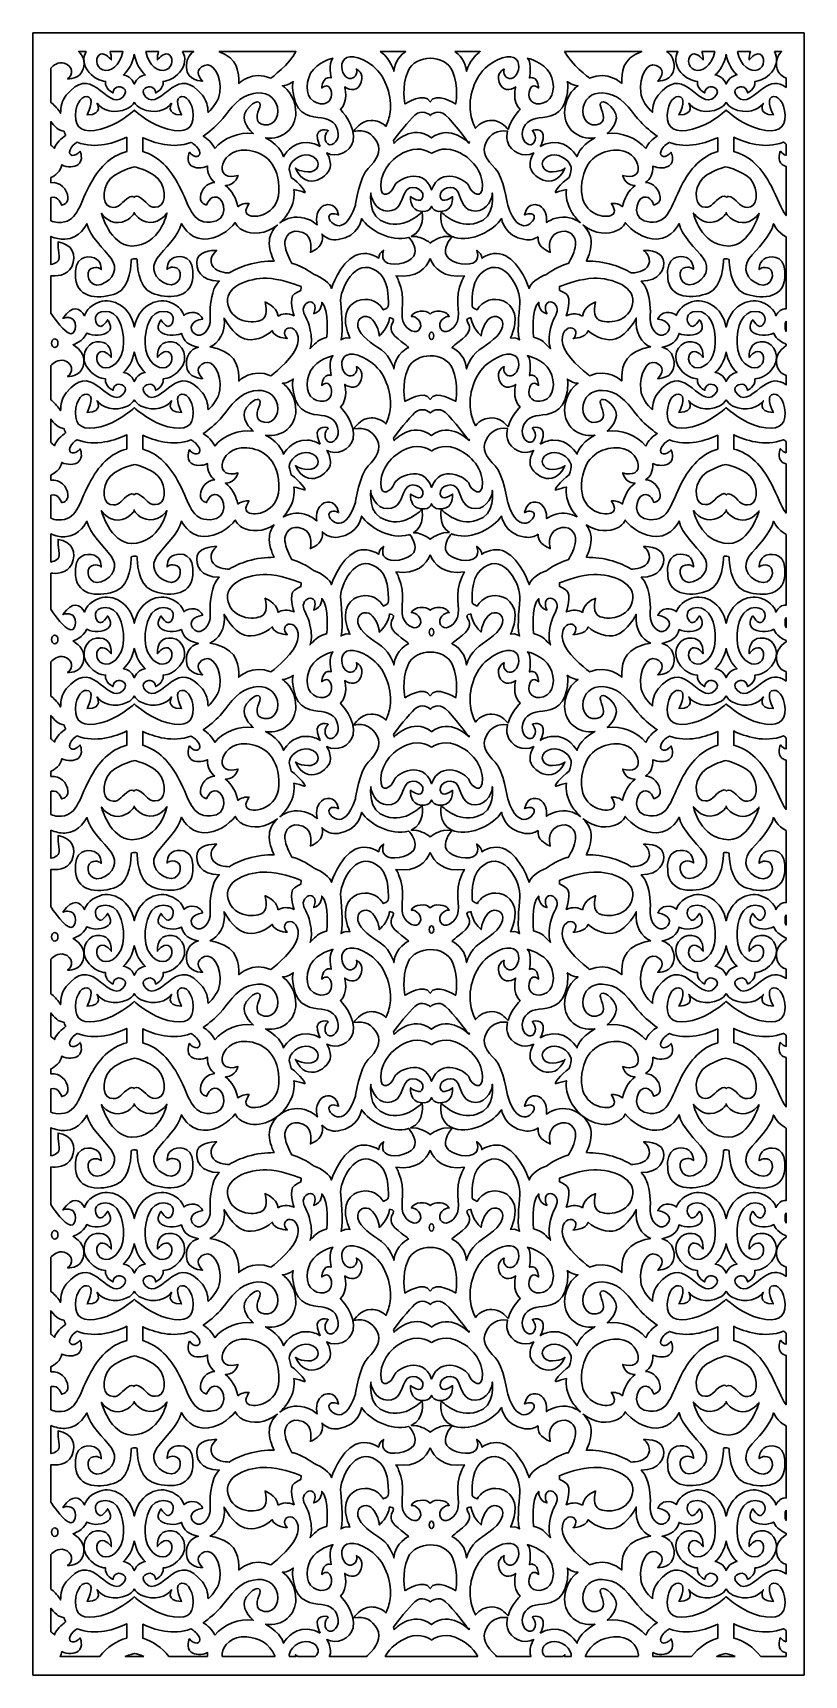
# Model space of a CAD drawing. Header units: centimetres. Extents: x 22.81 to 27, y -9 to -0.08.
import ezdxf

# ---------------------------------------------------------------- set-up
doc = ezdxf.new("R2010")
doc.units = ezdxf.units.CM
doc.header["$MEASUREMENT"] = 0
doc.layers.add('layer 1', color=7, linetype='Continuous')

msp = doc.modelspace()

# ---------------------------------------------------------------- linework, layer by layer
at = {"layer": 'layer 1', "color": 250, "lineweight": 30}
for points, knots in [([(26.99977, -9.0002), (26.99977, -9.0002), (22.8137, -9.0002), (22.8137, -9.0002), (22.8137, -9.0002), (22.8137, -9.0002), (22.8137, -0.08237), (22.8137, -0.08237), (22.8137, -0.08237), (22.8137, -0.08237), (26.99977, -0.08237), (26.99977, -0.08237), (26.99977, -0.08237), (26.99977, -0.08237), (26.99977, -9.0002), (26.99977, -9.0002)], [0, 0, 0, 0, 0.2, 0.2, 0.2, 0.2, 0.4, 0.4, 0.4, 0.4, 0.6, 0.6, 0.6, 0.6, 1, 1, 1, 1]), ([(22.91161, -0.46023), (22.91161, -0.46023), (22.91161, -0.27363), (22.91161, -0.27363), (22.91161, -0.27363), (22.92394, -0.26006), (22.95048, -0.23741), (22.98428, -0.24693), (22.98428, -0.24693), (23.03139, -0.2602), (23.03352, -0.31143), (23.0025, -0.33231), (23.0025, -0.33231), (23.0025, -0.33231), (23.06994, -0.33704), (23.08708, -0.27823), (23.08708, -0.27823), (23.09931, -0.23624), (23.08523, -0.20681), (23.06228, -0.18429), (23.06228, -0.18429), (23.06228, -0.18429), (23.10259, -0.18429), (23.10259, -0.18429), (23.10259, -0.18429), (23.0852, -0.21525), (23.08511, -0.25927), (23.11868, -0.29733), (23.11868, -0.29733), (23.14702, -0.32945), (23.17818, -0.34384), (23.20864, -0.34572), (23.20864, -0.34572), (23.20839, -0.3468), (23.20821, -0.34787), (23.2081, -0.34898), (23.2081, -0.34898), (23.20445, -0.38674), (23.24827, -0.40828), (23.24827, -0.40828), (23.24827, -0.40828), (23.24827, -0.40828), (23.24949, -0.38565), (23.26896, -0.37703), (23.26896, -0.37703), (23.28846, -0.36839), (23.34324, -0.38781), (23.30184, -0.43095), (23.30184, -0.43095), (23.26046, -0.47408), (23.21191, -0.41681), (23.16055, -0.38127), (23.16055, -0.38127), (23.1092, -0.34574), (23.06265, -0.34146), (22.99523, -0.42108), (22.99523, -0.42108), (22.97135, -0.4493), (22.96399, -0.485), (22.9644, -0.51934), (22.9644, -0.51934), (22.95152, -0.49897), (22.93548, -0.47914), (22.91587, -0.46382), (22.91587, -0.46382), (22.91438, -0.46266), (22.91297, -0.46146), (22.91161, -0.46023)], [0, 0, 0, 0, 0.0555556, 0.0555556, 0.0555556, 0.0555556, 0.1111111, 0.1111111, 0.1111111, 0.1111111, 0.1666667, 0.1666667, 0.1666667, 0.1666667, 0.2222222, 0.2222222, 0.2222222, 0.2222222, 0.2777778, 0.2777778, 0.2777778, 0.2777778, 0.3333333, 0.3333333, 0.3333333, 0.3333333, 0.3888889, 0.3888889, 0.3888889, 0.3888889, 0.4444444, 0.4444444, 0.4444444, 0.4444444, 0.5, 0.5, 0.5, 0.5, 0.5555556, 0.5555556, 0.5555556, 0.5555556, 0.6111111, 0.6111111, 0.6111111, 0.6111111, 0.6666667, 0.6666667, 0.6666667, 0.6666667, 0.7222222, 0.7222222, 0.7222222, 0.7222222, 0.7777778, 0.7777778, 0.7777778, 0.7777778, 0.8333333, 0.8333333, 0.8333333, 0.8333333, 0.8888889, 0.8888889, 0.8888889, 0.8888889, 1, 1, 1, 1]), ([(23.2328, -0.18429), (23.2328, -0.18429), (23.30249, -0.18429), (23.30249, -0.18429), (23.30249, -0.18429), (23.28842, -0.26254), (23.22955, -0.29771), (23.19272, -0.2832), (23.19272, -0.2832), (23.15171, -0.26705), (23.15285, -0.20855), (23.18131, -0.19845), (23.18131, -0.19845), (23.20979, -0.18837), (23.2394, -0.22974), (23.2394, -0.22974), (23.2394, -0.22974), (23.23975, -0.21229), (23.23761, -0.19696), (23.2328, -0.18429)], [0, 0, 0, 0, 0.1666667, 0.1666667, 0.1666667, 0.1666667, 0.3333333, 0.3333333, 0.3333333, 0.3333333, 0.5, 0.5, 0.5, 0.5, 0.6666667, 0.6666667, 0.6666667, 0.6666667, 1, 1, 1, 1]), ([(23.36443, -0.19899), (23.37444, -0.25001), (23.39637, -0.28742), (23.42407, -0.31104), (23.42407, -0.31104), (23.41269, -0.31323), (23.40195, -0.31717), (23.39293, -0.3231), (23.39293, -0.3231), (23.38143, -0.33067), (23.37146, -0.34412), (23.36443, -0.36037), (23.36443, -0.36037), (23.35741, -0.34412), (23.34741, -0.33067), (23.33594, -0.3231), (23.33594, -0.3231), (23.32692, -0.31717), (23.31619, -0.31323), (23.30479, -0.31104), (23.30479, -0.31104), (23.3325, -0.28742), (23.35441, -0.25001), (23.36443, -0.19899)], [0, 0, 0, 0, 0.1428571, 0.1428571, 0.1428571, 0.1428571, 0.2857143, 0.2857143, 0.2857143, 0.2857143, 0.4285714, 0.4285714, 0.4285714, 0.4285714, 0.5714286, 0.5714286, 0.5714286, 0.5714286, 0.7142857, 0.7142857, 0.7142857, 0.7142857, 1, 1, 1, 1]), ([(23.6263, -0.18429), (23.6263, -0.18429), (23.68728, -0.18429), (23.68728, -0.18429), (23.68728, -0.18429), (23.65867, -0.20116), (23.64532, -0.23219), (23.64695, -0.2704), (23.64695, -0.2704), (23.65016, -0.34574), (23.73522, -0.34433), (23.73522, -0.34433), (23.73522, -0.34433), (23.70793, -0.31588), (23.6967, -0.27892), (23.74486, -0.25901), (23.74486, -0.25901), (23.79299, -0.23912), (23.83793, -0.31873), (23.8283, -0.40545), (23.8283, -0.40545), (23.82353, -0.44843), (23.79354, -0.48652), (23.76446, -0.51402), (23.76446, -0.51402), (23.76408, -0.48135), (23.75628, -0.44786), (23.73361, -0.42108), (23.73361, -0.42108), (23.66621, -0.34146), (23.61966, -0.34574), (23.56831, -0.38127), (23.56831, -0.38127), (23.51695, -0.41681), (23.46841, -0.47408), (23.42701, -0.43095), (23.42701, -0.43095), (23.38564, -0.38781), (23.44042, -0.36839), (23.45989, -0.37703), (23.45989, -0.37703), (23.47938, -0.38565), (23.48058, -0.40828), (23.48058, -0.40828), (23.48058, -0.40828), (23.48058, -0.40828), (23.52439, -0.38674), (23.52076, -0.34898), (23.52076, -0.34898), (23.52065, -0.34787), (23.52046, -0.3468), (23.52024, -0.34572), (23.52024, -0.34572), (23.55069, -0.34384), (23.58184, -0.32945), (23.61018, -0.29733), (23.61018, -0.29733), (23.64375, -0.25927), (23.64368, -0.21525), (23.6263, -0.18429)], [0, 0, 0, 0, 0.0625, 0.0625, 0.0625, 0.0625, 0.125, 0.125, 0.125, 0.125, 0.1875, 0.1875, 0.1875, 0.1875, 0.25, 0.25, 0.25, 0.25, 0.3125, 0.3125, 0.3125, 0.3125, 0.375, 0.375, 0.375, 0.375, 0.4375, 0.4375, 0.4375, 0.4375, 0.5, 0.5, 0.5, 0.5, 0.5625, 0.5625, 0.5625, 0.5625, 0.625, 0.625, 0.625, 0.625, 0.6875, 0.6875, 0.6875, 0.6875, 0.75, 0.75, 0.75, 0.75, 0.8125, 0.8125, 0.8125, 0.8125, 0.875, 0.875, 0.875, 0.875, 1, 1, 1, 1]), ([(23.42638, -0.18429), (23.42638, -0.18429), (23.49607, -0.18429), (23.49607, -0.18429), (23.49607, -0.18429), (23.49126, -0.19696), (23.4891, -0.21229), (23.48945, -0.22974), (23.48945, -0.22974), (23.48945, -0.22974), (23.51906, -0.18837), (23.54755, -0.19845), (23.54755, -0.19845), (23.57601, -0.20855), (23.57715, -0.26705), (23.53616, -0.2832), (23.53616, -0.2832), (23.49932, -0.29771), (23.44046, -0.26254), (23.42638, -0.18429)], [0, 0, 0, 0, 0.1666667, 0.1666667, 0.1666667, 0.1666667, 0.3333333, 0.3333333, 0.3333333, 0.3333333, 0.5, 0.5, 0.5, 0.5, 0.6666667, 0.6666667, 0.6666667, 0.6666667, 1, 1, 1, 1]), ([(23.82262, -0.18429), (23.82262, -0.18429), (24.24098, -0.18429), (24.24098, -0.18429), (24.24098, -0.18429), (24.20899, -0.25034), (24.10595, -0.32867), (24.10595, -0.32867), (24.10595, -0.32867), (24.00484, -0.2846), (23.93102, -0.35711), (23.93102, -0.35711), (23.93102, -0.35711), (23.93102, -0.29889), (23.92987, -0.21981), (23.82262, -0.18429)], [0, 0, 0, 0, 0.2, 0.2, 0.2, 0.2, 0.4, 0.4, 0.4, 0.4, 0.6, 0.6, 0.6, 0.6, 1, 1, 1, 1]), ([(24.35744, -1.12688), (24.34221, -1.11117), (24.31968, -1.09732), (24.28742, -1.08821), (24.28742, -1.08821), (24.23709, -1.07398), (24.18952, -1.08811), (24.15451, -1.11471), (24.15451, -1.11471), (24.17126, -1.09927), (24.18707, -1.08032), (24.2013, -1.0575), (24.2013, -1.0575), (24.22977, -1.01185), (24.23467, -0.96987), (24.23096, -0.93328), (24.23096, -0.93328), (24.24818, -0.93721), (24.27308, -0.94331), (24.28652, -0.94859), (24.28652, -0.94859), (24.30669, -0.95655), (24.26078, -0.89771), (24.21632, -0.86731), (24.21632, -0.86731), (24.20938, -0.84421), (24.20338, -0.82534), (24.20615, -0.81163), (24.20615, -0.81163), (24.21469, -0.76957), (24.28286, -0.72644), (24.334, -0.75448), (24.334, -0.75448), (24.38511, -0.78252), (24.36078, -0.84182), (24.30599, -0.83751), (24.30599, -0.83751), (24.2512, -0.83319), (24.23905, -0.81702), (24.23905, -0.81702), (24.23905, -0.81702), (24.2999, -0.95398), (24.42895, -0.85801), (24.42895, -0.803), (24.42895, -0.803), (24.42895, -0.77991), (24.42237, -0.75548), (24.40832, -0.73443), (24.40832, -0.73443), (24.46115, -0.76313), (24.5364, -0.73257), (24.55156, -0.67066), (24.55156, -0.67066), (24.5715, -0.58911), (24.48279, -0.49896), (24.48279, -0.49896), (24.48279, -0.49896), (24.52874, -0.45303), (24.50635, -0.37579), (24.50635, -0.37579), (24.50635, -0.37579), (24.53816, -0.39667), (24.5782, -0.40189), (24.59588, -0.35076), (24.59588, -0.35076), (24.61356, -0.29961), (24.56997, -0.27874), (24.56997, -0.27874), (24.56997, -0.27874), (24.5782, -0.30483), (24.55937, -0.33406), (24.53109, -0.32989), (24.53109, -0.32989), (24.50281, -0.32572), (24.47808, -0.2777), (24.49575, -0.23803), (24.49575, -0.23803), (24.51342, -0.1984), (24.58058, -0.20152), (24.65833, -0.26204), (24.65833, -0.26204), (24.73609, -0.32257), (24.76235, -0.43815), (24.75271, -0.51206), (24.75271, -0.51206), (24.74877, -0.5424), (24.73943, -0.56915), (24.72976, -0.59015), (24.72976, -0.59015), (24.70791, -0.56829), (24.68045, -0.55773), (24.64999, -0.55773), (24.64999, -0.55773), (24.59109, -0.55773), (24.55516, -0.61737), (24.55516, -0.61737), (24.55516, -0.61737), (24.6165, -0.60584), (24.65553, -0.62726), (24.68156, -0.67665), (24.68156, -0.67665), (24.70758, -0.72604), (24.6797, -0.77381), (24.63323, -0.81827), (24.63323, -0.81827), (24.58676, -0.86273), (24.56446, -1.0175), (24.56446, -1.0175), (24.56446, -1.0175), (24.50311, -1.21016), (24.40832, -1.10147), (24.42133, -1.07677), (24.42133, -1.07677), (24.43435, -1.05209), (24.47336, -1.07183), (24.47336, -1.07183), (24.47336, -1.07183), (24.45665, -0.98952), (24.39158, -1.02079), (24.39158, -1.02079), (24.39158, -1.02079), (24.35632, -1.04213), (24.34655, -1.08674), (24.35744, -1.12688)], [0, 0, 0, 0, 0.03125, 0.03125, 0.03125, 0.03125, 0.0625, 0.0625, 0.0625, 0.0625, 0.09375, 0.09375, 0.09375, 0.09375, 0.125, 0.125, 0.125, 0.125, 0.15625, 0.15625, 0.15625, 0.15625, 0.1875, 0.1875, 0.1875, 0.1875, 0.21875, 0.21875, 0.21875, 0.21875, 0.25, 0.25, 0.25, 0.25, 0.28125, 0.28125, 0.28125, 0.28125, 0.3125, 0.3125, 0.3125, 0.3125, 0.34375, 0.34375, 0.34375, 0.34375, 0.375, 0.375, 0.375, 0.375, 0.40625, 0.40625, 0.40625, 0.40625, 0.4375, 0.4375, 0.4375, 0.4375, 0.46875, 0.46875, 0.46875, 0.46875, 0.5, 0.5, 0.5, 0.5, 0.53125, 0.53125, 0.53125, 0.53125, 0.5625, 0.5625, 0.5625, 0.5625, 0.59375, 0.59375, 0.59375, 0.59375, 0.625, 0.625, 0.625, 0.625, 0.65625, 0.65625, 0.65625, 0.65625, 0.6875, 0.6875, 0.6875, 0.6875, 0.71875, 0.71875, 0.71875, 0.71875, 0.75, 0.75, 0.75, 0.75, 0.78125, 0.78125, 0.78125, 0.78125, 0.8125, 0.8125, 0.8125, 0.8125, 0.84375, 0.84375, 0.84375, 0.84375, 0.875, 0.875, 0.875, 0.875, 0.90625, 0.90625, 0.90625, 0.90625, 0.9375, 0.9375, 0.9375, 0.9375, 1, 1, 1, 1]), ([(24.4327, -0.32835), (24.4327, -0.32835), (24.41508, -0.2473), (24.44263, -0.21996), (24.44263, -0.21996), (24.44263, -0.21996), (24.35555, -0.2395), (24.3214, -0.30199), (24.3214, -0.30199), (24.28722, -0.36448), (24.29824, -0.44454), (24.35555, -0.46311), (24.35555, -0.46311), (24.41287, -0.48164), (24.44263, -0.44259), (24.43382, -0.40451), (24.43382, -0.40451), (24.42499, -0.36642), (24.40736, -0.36156), (24.382, -0.38108), (24.382, -0.38108), (24.382, -0.38108), (24.38532, -0.34007), (24.40294, -0.3303), (24.40294, -0.3303), (24.42058, -0.32055), (24.4327, -0.32835), (24.4327, -0.32835)], [0, 0, 0, 0, 0.125, 0.125, 0.125, 0.125, 0.25, 0.25, 0.25, 0.25, 0.375, 0.375, 0.375, 0.375, 0.5, 0.5, 0.5, 0.5, 0.625, 0.625, 0.625, 0.625, 0.75, 0.75, 0.75, 0.75, 1, 1, 1, 1]), ([(24.69884, -0.18429), (24.69884, -0.18429), (24.83759, -0.18429), (24.83759, -0.18429), (24.83759, -0.18429), (24.81547, -0.19889), (24.77806, -0.2321), (24.77359, -0.29171), (24.77359, -0.29171), (24.77359, -0.29171), (24.75775, -0.22657), (24.70545, -0.18899), (24.70545, -0.18899), (24.70326, -0.18742), (24.70106, -0.18586), (24.69884, -0.18429)], [0, 0, 0, 0, 0.2, 0.2, 0.2, 0.2, 0.4, 0.4, 0.4, 0.4, 0.6, 0.6, 0.6, 0.6, 1, 1, 1, 1]), ([(24.84996, -0.28988), (24.81266, -0.37686), (24.8327, -0.46869), (24.8327, -0.46869), (24.8327, -0.46869), (24.8327, -0.46869), (24.94229, -0.39993), (24.97044, -0.45752), (24.97044, -0.45752), (24.99859, -0.39993), (25.10818, -0.46869), (25.10818, -0.46869), (25.10818, -0.46869), (25.10818, -0.46869), (25.12821, -0.37686), (25.09091, -0.28988), (25.09091, -0.28988), (25.05118, -0.19727), (24.88954, -0.19764), (24.84996, -0.28988)], [0, 0, 0, 0, 0.1666667, 0.1666667, 0.1666667, 0.1666667, 0.3333333, 0.3333333, 0.3333333, 0.3333333, 0.5, 0.5, 0.5, 0.5, 0.6666667, 0.6666667, 0.6666667, 0.6666667, 1, 1, 1, 1]), ([(25.10328, -0.18429), (25.10328, -0.18429), (25.24203, -0.18429), (25.24203, -0.18429), (25.24203, -0.18429), (25.23981, -0.18586), (25.23761, -0.18742), (25.23542, -0.18899), (25.23542, -0.18899), (25.1831, -0.22657), (25.16729, -0.29171), (25.16729, -0.29171), (25.16729, -0.29171), (25.1628, -0.2321), (25.12541, -0.19889), (25.10328, -0.18429)], [0, 0, 0, 0, 0.2, 0.2, 0.2, 0.2, 0.4, 0.4, 0.4, 0.4, 0.6, 0.6, 0.6, 0.6, 1, 1, 1, 1]), ([(25.39253, -0.60641), (25.37895, -0.5892), (25.3483, -0.55773), (25.30552, -0.55773), (25.30552, -0.55773), (25.27045, -0.55773), (25.2394, -0.57173), (25.21628, -0.6008), (25.21628, -0.6008), (25.20496, -0.57855), (25.1928, -0.5478), (25.18815, -0.51206), (25.18815, -0.51206), (25.17852, -0.43815), (25.20479, -0.32257), (25.28256, -0.26204), (25.28256, -0.26204), (25.36031, -0.20152), (25.42746, -0.1984), (25.44514, -0.23803), (25.44514, -0.23803), (25.4628, -0.2777), (25.43807, -0.32572), (25.40979, -0.32989), (25.40979, -0.32989), (25.38151, -0.33406), (25.36266, -0.30483), (25.37091, -0.27874), (25.37091, -0.27874), (25.37091, -0.27874), (25.32732, -0.29961), (25.345, -0.35076), (25.345, -0.35076), (25.36266, -0.40189), (25.40272, -0.39667), (25.43452, -0.37579), (25.43452, -0.37579), (25.43452, -0.37579), (25.41215, -0.45303), (25.4581, -0.49896), (25.4581, -0.49896), (25.4581, -0.49896), (25.40985, -0.54799), (25.39253, -0.60641)], [0, 0, 0, 0, 0.0833333, 0.0833333, 0.0833333, 0.0833333, 0.1666667, 0.1666667, 0.1666667, 0.1666667, 0.25, 0.25, 0.25, 0.25, 0.3333333, 0.3333333, 0.3333333, 0.3333333, 0.4166667, 0.4166667, 0.4166667, 0.4166667, 0.5, 0.5, 0.5, 0.5, 0.5833333, 0.5833333, 0.5833333, 0.5833333, 0.6666667, 0.6666667, 0.6666667, 0.6666667, 0.75, 0.75, 0.75, 0.75, 0.8333333, 0.8333333, 0.8333333, 0.8333333, 1, 1, 1, 1]), ([(25.50817, -0.32835), (25.50817, -0.32835), (25.5258, -0.2473), (25.49824, -0.21996), (25.49824, -0.21996), (25.49824, -0.21996), (25.58532, -0.2395), (25.61948, -0.30199), (25.61948, -0.30199), (25.65367, -0.36448), (25.64263, -0.44454), (25.58532, -0.46311), (25.58532, -0.46311), (25.52801, -0.48164), (25.49824, -0.44259), (25.50706, -0.40451), (25.50706, -0.40451), (25.51589, -0.36642), (25.53352, -0.36156), (25.55889, -0.38108), (25.55889, -0.38108), (25.55889, -0.38108), (25.55556, -0.34007), (25.53794, -0.3303), (25.53794, -0.3303), (25.5203, -0.32055), (25.50817, -0.32835), (25.50817, -0.32835)], [0, 0, 0, 0, 0.125, 0.125, 0.125, 0.125, 0.25, 0.25, 0.25, 0.25, 0.375, 0.375, 0.375, 0.375, 0.5, 0.5, 0.5, 0.5, 0.625, 0.625, 0.625, 0.625, 0.75, 0.75, 0.75, 0.75, 1, 1, 1, 1]), ([(25.69989, -0.18429), (25.69989, -0.18429), (26.11826, -0.18429), (26.11826, -0.18429), (26.11826, -0.18429), (26.011, -0.21981), (26.00986, -0.29889), (26.00986, -0.35711), (26.00986, -0.35711), (26.00986, -0.35711), (25.93603, -0.2846), (25.83492, -0.32867), (25.83492, -0.32867), (25.83492, -0.32867), (25.73188, -0.25034), (25.69989, -0.18429)], [0, 0, 0, 0, 0.2, 0.2, 0.2, 0.2, 0.4, 0.4, 0.4, 0.4, 0.6, 0.6, 0.6, 0.6, 1, 1, 1, 1]), ([(26.25361, -0.18429), (26.25361, -0.18429), (26.31458, -0.18429), (26.31458, -0.18429), (26.31458, -0.18429), (26.2972, -0.21525), (26.29713, -0.25927), (26.33069, -0.29733), (26.33069, -0.29733), (26.35902, -0.32945), (26.39017, -0.34384), (26.42065, -0.34572), (26.42065, -0.34572), (26.42041, -0.3468), (26.42022, -0.34787), (26.42011, -0.34898), (26.42011, -0.34898), (26.41646, -0.38674), (26.46029, -0.40828), (26.46029, -0.40828), (26.46029, -0.40828), (26.46029, -0.40828), (26.4615, -0.38565), (26.48098, -0.37703), (26.48098, -0.37703), (26.50046, -0.36839), (26.55525, -0.38781), (26.51386, -0.43095), (26.51386, -0.43095), (26.47246, -0.47408), (26.42392, -0.41681), (26.37256, -0.38127), (26.37256, -0.38127), (26.32121, -0.34574), (26.27467, -0.34146), (26.20726, -0.42108), (26.20726, -0.42108), (26.1846, -0.44786), (26.1768, -0.48135), (26.17639, -0.51402), (26.17639, -0.51402), (26.14734, -0.48652), (26.11735, -0.44843), (26.11257, -0.40545), (26.11257, -0.40545), (26.10294, -0.31873), (26.14787, -0.23912), (26.19602, -0.25901), (26.19602, -0.25901), (26.24417, -0.27892), (26.23293, -0.31588), (26.20565, -0.34433), (26.20565, -0.34433), (26.20565, -0.34433), (26.2907, -0.34574), (26.29392, -0.2704), (26.29392, -0.2704), (26.29555, -0.23219), (26.2822, -0.20116), (26.25361, -0.18429)], [0, 0, 0, 0, 0.0625, 0.0625, 0.0625, 0.0625, 0.125, 0.125, 0.125, 0.125, 0.1875, 0.1875, 0.1875, 0.1875, 0.25, 0.25, 0.25, 0.25, 0.3125, 0.3125, 0.3125, 0.3125, 0.375, 0.375, 0.375, 0.375, 0.4375, 0.4375, 0.4375, 0.4375, 0.5, 0.5, 0.5, 0.5, 0.5625, 0.5625, 0.5625, 0.5625, 0.625, 0.625, 0.625, 0.625, 0.6875, 0.6875, 0.6875, 0.6875, 0.75, 0.75, 0.75, 0.75, 0.8125, 0.8125, 0.8125, 0.8125, 0.875, 0.875, 0.875, 0.875, 1, 1, 1, 1]), ([(26.4448, -0.18429), (26.4448, -0.18429), (26.5145, -0.18429), (26.5145, -0.18429), (26.5145, -0.18429), (26.50043, -0.26254), (26.44156, -0.29771), (26.40472, -0.2832), (26.40472, -0.2832), (26.36372, -0.26705), (26.36486, -0.20855), (26.39333, -0.19845), (26.39333, -0.19845), (26.42181, -0.18837), (26.45141, -0.22974), (26.45141, -0.22974), (26.45141, -0.22974), (26.45176, -0.21229), (26.44961, -0.19696), (26.4448, -0.18429)], [0, 0, 0, 0, 0.1666667, 0.1666667, 0.1666667, 0.1666667, 0.3333333, 0.3333333, 0.3333333, 0.3333333, 0.5, 0.5, 0.5, 0.5, 0.6666667, 0.6666667, 0.6666667, 0.6666667, 1, 1, 1, 1]), ([(26.57645, -0.19899), (26.56644, -0.25001), (26.54452, -0.28742), (26.5168, -0.31104), (26.5168, -0.31104), (26.5282, -0.31323), (26.53893, -0.31717), (26.54794, -0.3231), (26.54794, -0.3231), (26.55944, -0.33067), (26.56942, -0.34412), (26.57645, -0.36037), (26.57645, -0.36037), (26.58347, -0.34412), (26.59345, -0.33067), (26.60494, -0.3231), (26.60494, -0.3231), (26.61395, -0.31717), (26.62469, -0.31323), (26.63608, -0.31104), (26.63608, -0.31104), (26.60838, -0.28742), (26.58647, -0.25001), (26.57645, -0.19899)], [0, 0, 0, 0, 0.1428571, 0.1428571, 0.1428571, 0.1428571, 0.2857143, 0.2857143, 0.2857143, 0.2857143, 0.4285714, 0.4285714, 0.4285714, 0.4285714, 0.5714286, 0.5714286, 0.5714286, 0.5714286, 0.7142857, 0.7142857, 0.7142857, 0.7142857, 1, 1, 1, 1]), ([(26.83829, -0.18429), (26.83829, -0.18429), (26.87859, -0.18429), (26.87859, -0.18429), (26.87859, -0.18429), (26.85564, -0.20681), (26.84157, -0.23623), (26.85381, -0.27823), (26.85381, -0.27823), (26.86227, -0.30729), (26.88302, -0.32084), (26.90185, -0.32711), (26.90185, -0.32711), (26.90185, -0.32711), (26.90185, -0.37864), (26.90185, -0.37864), (26.90185, -0.37864), (26.85641, -0.34515), (26.81979, -0.35397), (26.78033, -0.38127), (26.78033, -0.38127), (26.72897, -0.41681), (26.68042, -0.47408), (26.63904, -0.43095), (26.63904, -0.43095), (26.59764, -0.38781), (26.65243, -0.36839), (26.67191, -0.37703), (26.67191, -0.37703), (26.69137, -0.38565), (26.6926, -0.40828), (26.6926, -0.40828), (26.6926, -0.40828), (26.6926, -0.40828), (26.73642, -0.38674), (26.73277, -0.34898), (26.73277, -0.34898), (26.73266, -0.34787), (26.73249, -0.3468), (26.73225, -0.34572), (26.73225, -0.34572), (26.7627, -0.34384), (26.79386, -0.32945), (26.82219, -0.29733), (26.82219, -0.29733), (26.85576, -0.25927), (26.85567, -0.21525), (26.83829, -0.18429)], [0, 0, 0, 0, 0.0769231, 0.0769231, 0.0769231, 0.0769231, 0.1538462, 0.1538462, 0.1538462, 0.1538462, 0.2307692, 0.2307692, 0.2307692, 0.2307692, 0.3076923, 0.3076923, 0.3076923, 0.3076923, 0.3846154, 0.3846154, 0.3846154, 0.3846154, 0.4615385, 0.4615385, 0.4615385, 0.4615385, 0.5384615, 0.5384615, 0.5384615, 0.5384615, 0.6153846, 0.6153846, 0.6153846, 0.6153846, 0.6923077, 0.6923077, 0.6923077, 0.6923077, 0.7692308, 0.7692308, 0.7692308, 0.7692308, 0.8461538, 0.8461538, 0.8461538, 0.8461538, 1, 1, 1, 1]), ([(26.63838, -0.18429), (26.63838, -0.18429), (26.70808, -0.18429), (26.70808, -0.18429), (26.70808, -0.18429), (26.70327, -0.19696), (26.70112, -0.21229), (26.70148, -0.22974), (26.70148, -0.22974), (26.70148, -0.22974), (26.73108, -0.18837), (26.75955, -0.19845), (26.75955, -0.19845), (26.78802, -0.20855), (26.78917, -0.26705), (26.74816, -0.2832), (26.74816, -0.2832), (26.71133, -0.29771), (26.65245, -0.26254), (26.63838, -0.18429)], [0, 0, 0, 0, 0.1666667, 0.1666667, 0.1666667, 0.1666667, 0.3333333, 0.3333333, 0.3333333, 0.3333333, 0.5, 0.5, 0.5, 0.5, 0.6666667, 0.6666667, 0.6666667, 0.6666667, 1, 1, 1, 1]), ([(24.37356, -0.70031), (24.37136, -0.69656), (24.3693, -0.69256), (24.36745, -0.68832), (24.36745, -0.68832), (24.32757, -0.59727), (24.40886, -0.60407), (24.41654, -0.61357), (24.41654, -0.61357), (24.41654, -0.61357), (24.38728, -0.64208), (24.40586, -0.67582), (24.40586, -0.67582), (24.42445, -0.70958), (24.47464, -0.67994), (24.47093, -0.62807), (24.47093, -0.62807), (24.46721, -0.57621), (24.43004, -0.54986), (24.37985, -0.5441), (24.37985, -0.5441), (24.32967, -0.53834), (24.24778, -0.53475), (24.22937, -0.42467), (24.22937, -0.42467), (24.22937, -0.42467), (24.2177, -0.37059), (24.22713, -0.34659), (24.22713, -0.34659), (24.22713, -0.34659), (24.19416, -0.37163), (24.16823, -0.36954), (24.16823, -0.36954), (24.16823, -0.36954), (24.24127, -0.4151), (24.24127, -0.51601), (24.24127, -0.51601), (24.24127, -0.59865), (24.17089, -0.66574), (24.07646, -0.65202), (24.07646, -0.65202), (24.16598, -0.70037), (24.17335, -0.75517), (24.17335, -0.75517), (24.17335, -0.75517), (24.17335, -0.75517), (24.21829, -0.6713), (24.30496, -0.67842), (24.30496, -0.67842), (24.33278, -0.68068), (24.35551, -0.68868), (24.37356, -0.70031)], [0, 0, 0, 0, 0.0714286, 0.0714286, 0.0714286, 0.0714286, 0.1428571, 0.1428571, 0.1428571, 0.1428571, 0.2142857, 0.2142857, 0.2142857, 0.2142857, 0.2857143, 0.2857143, 0.2857143, 0.2857143, 0.3571429, 0.3571429, 0.3571429, 0.3571429, 0.4285714, 0.4285714, 0.4285714, 0.4285714, 0.5, 0.5, 0.5, 0.5, 0.5714286, 0.5714286, 0.5714286, 0.5714286, 0.6428571, 0.6428571, 0.6428571, 0.6428571, 0.7142857, 0.7142857, 0.7142857, 0.7142857, 0.7857143, 0.7857143, 0.7857143, 0.7857143, 0.8571429, 0.8571429, 0.8571429, 0.8571429, 1, 1, 1, 1]), ([(25.5673, -0.70031), (25.56953, -0.69656), (25.57158, -0.69256), (25.57342, -0.68832), (25.57342, -0.68832), (25.61331, -0.59727), (25.53201, -0.60407), (25.52433, -0.61357), (25.52433, -0.61357), (25.52433, -0.61357), (25.55359, -0.64208), (25.53501, -0.67582), (25.53501, -0.67582), (25.51642, -0.70958), (25.46623, -0.67994), (25.46995, -0.62807), (25.46995, -0.62807), (25.47366, -0.57621), (25.51084, -0.54986), (25.56103, -0.5441), (25.56103, -0.5441), (25.61122, -0.53834), (25.69309, -0.53475), (25.71149, -0.42467), (25.71149, -0.42467), (25.71149, -0.42467), (25.72316, -0.37059), (25.71376, -0.34659), (25.71376, -0.34659), (25.71376, -0.34659), (25.74673, -0.37163), (25.77266, -0.36954), (25.77266, -0.36954), (25.77266, -0.36954), (25.6996, -0.4151), (25.6996, -0.51601), (25.6996, -0.51601), (25.6996, -0.59865), (25.76998, -0.66574), (25.86442, -0.65202), (25.86442, -0.65202), (25.77488, -0.70037), (25.76752, -0.75517), (25.76752, -0.75517), (25.76752, -0.75517), (25.76752, -0.75517), (25.72258, -0.6713), (25.63593, -0.67842), (25.63593, -0.67842), (25.6081, -0.68068), (25.58536, -0.68868), (25.5673, -0.70031)], [0, 0, 0, 0, 0.0714286, 0.0714286, 0.0714286, 0.0714286, 0.1428571, 0.1428571, 0.1428571, 0.1428571, 0.2142857, 0.2142857, 0.2142857, 0.2142857, 0.2857143, 0.2857143, 0.2857143, 0.2857143, 0.3571429, 0.3571429, 0.3571429, 0.3571429, 0.4285714, 0.4285714, 0.4285714, 0.4285714, 0.5, 0.5, 0.5, 0.5, 0.5714286, 0.5714286, 0.5714286, 0.5714286, 0.6428571, 0.6428571, 0.6428571, 0.6428571, 0.7142857, 0.7142857, 0.7142857, 0.7142857, 0.7857143, 0.7857143, 0.7857143, 0.7857143, 0.8571429, 0.8571429, 0.8571429, 0.8571429, 1, 1, 1, 1]), ([(23.36443, -0.45887), (23.37206, -0.47328), (23.38406, -0.48554), (23.40146, -0.49349), (23.40146, -0.49349), (23.4745, -0.52693), (23.54023, -0.50105), (23.56701, -0.46437), (23.56701, -0.46437), (23.56701, -0.46437), (23.52927, -0.52693), (23.62058, -0.528), (23.62058, -0.528), (23.62058, -0.528), (23.57919, -0.44821), (23.61085, -0.43204), (23.61085, -0.43204), (23.6425, -0.41585), (23.68145, -0.45683), (23.6839, -0.52908), (23.6839, -0.52908), (23.68633, -0.60134), (23.6425, -0.62937), (23.54632, -0.60564), (23.54632, -0.60564), (23.45757, -0.58375), (23.37711, -0.5141), (23.36522, -0.50348), (23.36522, -0.50348), (23.36522, -0.50348), (23.36515, -0.50213), (23.36515, -0.50213), (23.36515, -0.50213), (23.36515, -0.50213), (23.36488, -0.50236), (23.36443, -0.50278), (23.36443, -0.50278), (23.36395, -0.50236), (23.36372, -0.50213), (23.36372, -0.50213), (23.36372, -0.50213), (23.36372, -0.50213), (23.36364, -0.50348), (23.36364, -0.50348), (23.36364, -0.50348), (23.35178, -0.51407), (23.27133, -0.58374), (23.18255, -0.60564), (23.18255, -0.60564), (23.08636, -0.62937), (23.04254, -0.60134), (23.04497, -0.52908), (23.04497, -0.52908), (23.0474, -0.45683), (23.08636, -0.41585), (23.11802, -0.43204), (23.11802, -0.43204), (23.14967, -0.44821), (23.10827, -0.528), (23.10827, -0.528), (23.10827, -0.528), (23.19958, -0.52693), (23.16184, -0.46437), (23.16184, -0.46437), (23.16184, -0.46437), (23.18863, -0.50105), (23.25437, -0.52693), (23.3274, -0.49349), (23.3274, -0.49349), (23.3448, -0.48554), (23.3568, -0.47328), (23.36443, -0.45887)], [0, 0, 0, 0, 0.0526316, 0.0526316, 0.0526316, 0.0526316, 0.1052632, 0.1052632, 0.1052632, 0.1052632, 0.1578947, 0.1578947, 0.1578947, 0.1578947, 0.2105263, 0.2105263, 0.2105263, 0.2105263, 0.2631579, 0.2631579, 0.2631579, 0.2631579, 0.3157895, 0.3157895, 0.3157895, 0.3157895, 0.3684211, 0.3684211, 0.3684211, 0.3684211, 0.4210526, 0.4210526, 0.4210526, 0.4210526, 0.4736842, 0.4736842, 0.4736842, 0.4736842, 0.5263158, 0.5263158, 0.5263158, 0.5263158, 0.5789474, 0.5789474, 0.5789474, 0.5789474, 0.6315789, 0.6315789, 0.6315789, 0.6315789, 0.6842105, 0.6842105, 0.6842105, 0.6842105, 0.7368421, 0.7368421, 0.7368421, 0.7368421, 0.7894737, 0.7894737, 0.7894737, 0.7894737, 0.8421053, 0.8421053, 0.8421053, 0.8421053, 0.8947368, 0.8947368, 0.8947368, 0.8947368, 1, 1, 1, 1]), ([(23.80066, -0.7112), (23.84863, -0.65245), (23.93444, -0.61942), (24.00984, -0.62953), (24.00984, -0.62953), (24.00022, -0.62131), (23.93157, -0.55952), (23.97382, -0.50213), (23.97382, -0.50213), (24.01918, -0.44053), (24.05747, -0.44946), (24.04539, -0.48519), (24.04539, -0.48519), (24.03328, -0.52089), (24.00909, -0.57089), (24.06958, -0.5816), (24.06958, -0.5816), (24.13006, -0.59232), (24.15928, -0.51822), (24.13407, -0.46553), (24.13407, -0.46553), (24.10888, -0.41285), (24.0562, -0.39549), (23.9856, -0.41823), (23.9856, -0.41823), (23.91498, -0.44098), (23.87003, -0.52202), (23.82991, -0.56466), (23.82991, -0.56466), (23.80333, -0.59293), (23.77112, -0.62055), (23.73838, -0.64301), (23.73838, -0.64301), (23.76136, -0.65746), (23.78926, -0.68095), (23.80066, -0.7112)], [0, 0, 0, 0, 0.1, 0.1, 0.1, 0.1, 0.2, 0.2, 0.2, 0.2, 0.3, 0.3, 0.3, 0.3, 0.4, 0.4, 0.4, 0.4, 0.5, 0.5, 0.5, 0.5, 0.6, 0.6, 0.6, 0.6, 0.7, 0.7, 0.7, 0.7, 0.8, 0.8, 0.8, 0.8, 1, 1, 1, 1]), ([(26.14021, -0.7112), (26.09224, -0.65245), (26.00644, -0.61942), (25.93104, -0.62953), (25.93104, -0.62953), (25.94067, -0.62131), (26.0093, -0.55952), (25.96706, -0.50213), (25.96706, -0.50213), (25.9217, -0.44053), (25.88339, -0.44946), (25.89549, -0.48519), (25.89549, -0.48519), (25.9076, -0.52089), (25.93178, -0.57089), (25.87129, -0.5816), (25.87129, -0.5816), (25.81082, -0.59232), (25.7816, -0.51822), (25.80681, -0.46553), (25.80681, -0.46553), (25.83199, -0.41285), (25.88468, -0.39549), (25.9553, -0.41823), (25.9553, -0.41823), (26.0259, -0.44098), (26.07085, -0.52202), (26.11096, -0.56466), (26.11096, -0.56466), (26.13755, -0.59293), (26.16977, -0.62055), (26.20249, -0.64301), (26.20249, -0.64301), (26.17951, -0.65746), (26.15161, -0.68095), (26.14021, -0.7112)], [0, 0, 0, 0, 0.1, 0.1, 0.1, 0.1, 0.2, 0.2, 0.2, 0.2, 0.3, 0.3, 0.3, 0.3, 0.4, 0.4, 0.4, 0.4, 0.5, 0.5, 0.5, 0.5, 0.6, 0.6, 0.6, 0.6, 0.7, 0.7, 0.7, 0.7, 0.8, 0.8, 0.8, 0.8, 1, 1, 1, 1]), ([(26.57645, -0.45887), (26.56881, -0.47328), (26.55682, -0.48554), (26.53942, -0.49349), (26.53942, -0.49349), (26.46638, -0.52693), (26.40063, -0.50105), (26.37385, -0.46437), (26.37385, -0.46437), (26.37385, -0.46437), (26.4116, -0.52693), (26.32029, -0.528), (26.32029, -0.528), (26.32029, -0.528), (26.36168, -0.44821), (26.33002, -0.43204), (26.33002, -0.43204), (26.29838, -0.41585), (26.25942, -0.45683), (26.25698, -0.52908), (26.25698, -0.52908), (26.25454, -0.60134), (26.29838, -0.62937), (26.39455, -0.60564), (26.39455, -0.60564), (26.4833, -0.58375), (26.56376, -0.5141), (26.57565, -0.50348), (26.57565, -0.50348), (26.57565, -0.50348), (26.57574, -0.50213), (26.57574, -0.50213), (26.57574, -0.50213), (26.57574, -0.50213), (26.57598, -0.50236), (26.57645, -0.50278), (26.57645, -0.50278), (26.57692, -0.50236), (26.57717, -0.50213), (26.57717, -0.50213), (26.57717, -0.50213), (26.57717, -0.50213), (26.57723, -0.50348), (26.57723, -0.50348), (26.57723, -0.50348), (26.58908, -0.51407), (26.66955, -0.58374), (26.75834, -0.60564), (26.75834, -0.60564), (26.85451, -0.62937), (26.89834, -0.60134), (26.89591, -0.52908), (26.89591, -0.52908), (26.89347, -0.45683), (26.85451, -0.41585), (26.82285, -0.43204), (26.82285, -0.43204), (26.79121, -0.44821), (26.8326, -0.528), (26.8326, -0.528), (26.8326, -0.528), (26.74129, -0.52693), (26.77904, -0.46437), (26.77904, -0.46437), (26.77904, -0.46437), (26.75225, -0.50105), (26.68651, -0.52693), (26.61346, -0.49349), (26.61346, -0.49349), (26.59608, -0.48554), (26.58407, -0.47328), (26.57645, -0.45887)], [0, 0, 0, 0, 0.0526316, 0.0526316, 0.0526316, 0.0526316, 0.1052632, 0.1052632, 0.1052632, 0.1052632, 0.1578947, 0.1578947, 0.1578947, 0.1578947, 0.2105263, 0.2105263, 0.2105263, 0.2105263, 0.2631579, 0.2631579, 0.2631579, 0.2631579, 0.3157895, 0.3157895, 0.3157895, 0.3157895, 0.3684211, 0.3684211, 0.3684211, 0.3684211, 0.4210526, 0.4210526, 0.4210526, 0.4210526, 0.4736842, 0.4736842, 0.4736842, 0.4736842, 0.5263158, 0.5263158, 0.5263158, 0.5263158, 0.5789474, 0.5789474, 0.5789474, 0.5789474, 0.6315789, 0.6315789, 0.6315789, 0.6315789, 0.6842105, 0.6842105, 0.6842105, 0.6842105, 0.7368421, 0.7368421, 0.7368421, 0.7368421, 0.7894737, 0.7894737, 0.7894737, 0.7894737, 0.8421053, 0.8421053, 0.8421053, 0.8421053, 0.8947368, 0.8947368, 0.8947368, 0.8947368, 1, 1, 1, 1]), ([(25.18322, -0.67313), (25.18254, -0.67586), (25.18193, -0.67862), (25.18134, -0.68144), (25.18134, -0.68144), (25.18134, -0.68144), (25.07979, -0.57419), (24.97664, -0.65317), (24.97664, -0.65317), (24.97664, -0.65317), (24.97663, -0.65255), (24.97663, -0.65255), (24.97663, -0.65255), (24.87336, -0.57312), (24.77417, -0.68144), (24.77417, -0.68144), (24.77417, -0.68144), (24.77318, -0.6767), (24.77209, -0.67213), (24.77092, -0.66768), (24.77092, -0.66768), (24.79154, -0.64022), (24.85314, -0.5596), (24.88753, -0.52912), (24.88753, -0.52912), (24.92525, -0.49571), (24.96299, -0.52389), (24.96987, -0.52959), (24.96987, -0.52959), (24.96987, -0.52959), (24.96989, -0.53055), (24.96989, -0.53055), (24.96989, -0.53055), (24.96989, -0.53055), (24.97009, -0.53037), (24.97044, -0.53006), (24.97044, -0.53006), (24.97079, -0.53037), (24.97099, -0.53055), (24.97099, -0.53055), (24.97099, -0.53055), (24.97099, -0.53055), (24.971, -0.52959), (24.971, -0.52959), (24.971, -0.52959), (24.97788, -0.52389), (25.01561, -0.4957), (25.05335, -0.52912), (25.05335, -0.52912), (25.09507, -0.5661), (25.17692, -0.67698), (25.17692, -0.67698), (25.17692, -0.67698), (25.17692, -0.67698), (25.18322, -0.67313), (25.18322, -0.67313)], [0, 0, 0, 0, 0.0666667, 0.0666667, 0.0666667, 0.0666667, 0.1333333, 0.1333333, 0.1333333, 0.1333333, 0.2, 0.2, 0.2, 0.2, 0.2666667, 0.2666667, 0.2666667, 0.2666667, 0.3333333, 0.3333333, 0.3333333, 0.3333333, 0.4, 0.4, 0.4, 0.4, 0.4666667, 0.4666667, 0.4666667, 0.4666667, 0.5333333, 0.5333333, 0.5333333, 0.5333333, 0.6, 0.6, 0.6, 0.6, 0.6666667, 0.6666667, 0.6666667, 0.6666667, 0.7333333, 0.7333333, 0.7333333, 0.7333333, 0.8, 0.8, 0.8, 0.8, 0.8666667, 0.8666667, 0.8666667, 0.8666667, 1, 1, 1, 1]), ([(22.91161, -0.69192), (22.91161, -0.69192), (22.91161, -0.56442), (22.91161, -0.56442), (22.91161, -0.56442), (22.91735, -0.57203), (22.92935, -0.58708), (22.94335, -0.59949), (22.94335, -0.59949), (22.95308, -0.60811), (22.96907, -0.61332), (22.98274, -0.61637), (22.98274, -0.61637), (22.98702, -0.62882), (22.99062, -0.63712), (22.99159, -0.63927), (22.99159, -0.63927), (22.96833, -0.65444), (22.94114, -0.67847), (22.93115, -0.7091), (22.93115, -0.7091), (22.92419, -0.70212), (22.91737, -0.69636), (22.91161, -0.69192)], [0, 0, 0, 0, 0.1428571, 0.1428571, 0.1428571, 0.1428571, 0.2857143, 0.2857143, 0.2857143, 0.2857143, 0.4285714, 0.4285714, 0.4285714, 0.4285714, 0.5714286, 0.5714286, 0.5714286, 0.5714286, 0.7142857, 0.7142857, 0.7142857, 0.7142857, 1, 1, 1, 1]), ([(25.78635, -1.1147), (25.75133, -1.08811), (25.70377, -1.07398), (25.65345, -1.08821), (25.65345, -1.08821), (25.63193, -1.09429), (25.61474, -1.10248), (25.60116, -1.11192), (25.60116, -1.11192), (25.60618, -1.07612), (25.59485, -1.03951), (25.56392, -1.02079), (25.56392, -1.02079), (25.56392, -1.02079), (25.49887, -0.98952), (25.48214, -1.07183), (25.48214, -1.07183), (25.48214, -1.07183), (25.52116, -1.05209), (25.53418, -1.07677), (25.53418, -1.07677), (25.54719, -1.10147), (25.45239, -1.21016), (25.39105, -1.0175), (25.39105, -1.0175), (25.39105, -1.0175), (25.36875, -0.86273), (25.32228, -0.81827), (25.32228, -0.81827), (25.2758, -0.77381), (25.24793, -0.72604), (25.27395, -0.67665), (25.27395, -0.67665), (25.29847, -0.63007), (25.33459, -0.6084), (25.39005, -0.61573), (25.39005, -0.61573), (25.38584, -0.63373), (25.38486, -0.65242), (25.38933, -0.67066), (25.38933, -0.67066), (25.40447, -0.73257), (25.47973, -0.76313), (25.53255, -0.73443), (25.53255, -0.73443), (25.51852, -0.75548), (25.51193, -0.77991), (25.51193, -0.803), (25.51193, -0.803), (25.51193, -0.85801), (25.64098, -0.95398), (25.70185, -0.81702), (25.70185, -0.81702), (25.70185, -0.81702), (25.68967, -0.83319), (25.6349, -0.83751), (25.6349, -0.83751), (25.5801, -0.84182), (25.55575, -0.78252), (25.60689, -0.75448), (25.60689, -0.75448), (25.65803, -0.72644), (25.7262, -0.76957), (25.73471, -0.81163), (25.73471, -0.81163), (25.73749, -0.82534), (25.73149, -0.84421), (25.72456, -0.86731), (25.72456, -0.86731), (25.68011, -0.89771), (25.63419, -0.95655), (25.65436, -0.94859), (25.65436, -0.94859), (25.66779, -0.94331), (25.69269, -0.93721), (25.70992, -0.93328), (25.70992, -0.93328), (25.70622, -0.96987), (25.71111, -1.01185), (25.73958, -1.0575), (25.73958, -1.0575), (25.75381, -1.08031), (25.76961, -1.09926), (25.78635, -1.1147)], [0, 0, 0, 0, 0.0454545, 0.0454545, 0.0454545, 0.0454545, 0.0909091, 0.0909091, 0.0909091, 0.0909091, 0.1363636, 0.1363636, 0.1363636, 0.1363636, 0.1818182, 0.1818182, 0.1818182, 0.1818182, 0.2272727, 0.2272727, 0.2272727, 0.2272727, 0.2727273, 0.2727273, 0.2727273, 0.2727273, 0.3181818, 0.3181818, 0.3181818, 0.3181818, 0.3636364, 0.3636364, 0.3636364, 0.3636364, 0.4090909, 0.4090909, 0.4090909, 0.4090909, 0.4545455, 0.4545455, 0.4545455, 0.4545455, 0.5, 0.5, 0.5, 0.5, 0.5454545, 0.5454545, 0.5454545, 0.5454545, 0.5909091, 0.5909091, 0.5909091, 0.5909091, 0.6363636, 0.6363636, 0.6363636, 0.6363636, 0.6818182, 0.6818182, 0.6818182, 0.6818182, 0.7272727, 0.7272727, 0.7272727, 0.7272727, 0.7727273, 0.7727273, 0.7727273, 0.7727273, 0.8181818, 0.8181818, 0.8181818, 0.8181818, 0.8636364, 0.8636364, 0.8636364, 0.8636364, 0.9090909, 0.9090909, 0.9090909, 0.9090909, 1, 1, 1, 1]), ([(22.91161, -1.10299), (22.91161, -1.10299), (22.91161, -0.97733), (22.91161, -0.97733), (22.91161, -0.97733), (22.91213, -0.97715), (22.91265, -0.97698), (22.91318, -0.97684), (22.91318, -0.97684), (22.95489, -0.96548), (22.96935, -1.01806), (22.96935, -1.01806), (22.96935, -1.01806), (22.96935, -1.01806), (23.00867, -1.0129), (23.00411, -0.97557), (23.00411, -0.97557), (23.00034, -0.93055), (22.96159, -0.88969), (22.91161, -0.89621), (22.91161, -0.89621), (22.91161, -0.89621), (22.91161, -0.86866), (22.91161, -0.86866), (22.91161, -0.86866), (22.93393, -0.85728), (22.96634, -0.83493), (22.97065, -0.79976), (22.97065, -0.79976), (23.00145, -0.81438), (23.04057, -0.81278), (23.0598, -0.79809), (23.0598, -0.79809), (23.09176, -0.77369), (23.06972, -0.72487), (23.06972, -0.72487), (23.06972, -0.72487), (23.04546, -0.75904), (23.00028, -0.75416), (23.01572, -0.71706), (23.01572, -0.71706), (23.02385, -0.69751), (23.03995, -0.68416), (23.05336, -0.67596), (23.05336, -0.67596), (23.15384, -0.71591), (23.26283, -0.67829), (23.3235, -0.64933), (23.3235, -0.64933), (23.3235, -0.64933), (23.3235, -0.72668), (23.3235, -0.72668), (23.3235, -0.72668), (23.23449, -0.74952), (23.16934, -0.81811), (23.1186, -0.91571), (23.1186, -0.91571), (23.06242, -1.02375), (23.0544, -1.11616), (22.95009, -1.1119), (22.95009, -1.1119), (22.93446, -1.11126), (22.92178, -1.10804), (22.91161, -1.10299)], [0, 0, 0, 0, 0.0588235, 0.0588235, 0.0588235, 0.0588235, 0.1176471, 0.1176471, 0.1176471, 0.1176471, 0.1764706, 0.1764706, 0.1764706, 0.1764706, 0.2352941, 0.2352941, 0.2352941, 0.2352941, 0.2941176, 0.2941176, 0.2941176, 0.2941176, 0.3529412, 0.3529412, 0.3529412, 0.3529412, 0.4117647, 0.4117647, 0.4117647, 0.4117647, 0.4705882, 0.4705882, 0.4705882, 0.4705882, 0.5294118, 0.5294118, 0.5294118, 0.5294118, 0.5882353, 0.5882353, 0.5882353, 0.5882353, 0.6470588, 0.6470588, 0.6470588, 0.6470588, 0.7058824, 0.7058824, 0.7058824, 0.7058824, 0.7647059, 0.7647059, 0.7647059, 0.7647059, 0.8235294, 0.8235294, 0.8235294, 0.8235294, 0.8823529, 0.8823529, 0.8823529, 0.8823529, 1, 1, 1, 1]), ([(23.80182, -0.89424), (23.77727, -0.8773), (23.75902, -0.848), (23.76209, -0.80567), (23.76209, -0.80567), (23.73135, -0.82011), (23.69243, -0.81848), (23.67328, -0.80386), (23.67328, -0.80386), (23.64132, -0.77944), (23.66336, -0.73062), (23.66336, -0.73062), (23.66336, -0.73062), (23.68761, -0.76479), (23.7328, -0.75993), (23.71737, -0.72281), (23.71737, -0.72281), (23.70758, -0.69927), (23.68627, -0.68476), (23.67198, -0.6773), (23.67198, -0.6773), (23.57506, -0.71404), (23.47083, -0.67981), (23.41009, -0.65157), (23.41009, -0.65157), (23.41009, -0.65157), (23.41009, -0.72718), (23.41009, -0.72718), (23.41009, -0.72718), (23.49576, -0.75162), (23.55895, -0.81921), (23.60844, -0.91439), (23.60844, -0.91439), (23.6646, -1.02245), (23.67263, -1.11486), (23.77695, -1.11059), (23.77695, -1.11059), (23.88126, -1.10632), (23.85559, -0.98692), (23.81387, -0.97553), (23.81387, -0.97553), (23.77214, -0.96417), (23.75769, -1.01677), (23.75769, -1.01677), (23.75769, -1.01677), (23.75769, -1.01677), (23.71837, -1.01159), (23.72293, -0.97426), (23.72293, -0.97426), (23.72634, -0.93344), (23.75857, -0.89599), (23.80182, -0.89424)], [0, 0, 0, 0, 0.0714286, 0.0714286, 0.0714286, 0.0714286, 0.1428571, 0.1428571, 0.1428571, 0.1428571, 0.2142857, 0.2142857, 0.2142857, 0.2142857, 0.2857143, 0.2857143, 0.2857143, 0.2857143, 0.3571429, 0.3571429, 0.3571429, 0.3571429, 0.4285714, 0.4285714, 0.4285714, 0.4285714, 0.5, 0.5, 0.5, 0.5, 0.5714286, 0.5714286, 0.5714286, 0.5714286, 0.6428571, 0.6428571, 0.6428571, 0.6428571, 0.7142857, 0.7142857, 0.7142857, 0.7142857, 0.7857143, 0.7857143, 0.7857143, 0.7857143, 0.8571429, 0.8571429, 0.8571429, 0.8571429, 1, 1, 1, 1]), ([(23.92611, -1.02679), (23.92614, -1.02678), (23.92617, -1.02674), (23.9262, -1.0267), (23.9262, -1.0267), (23.95027, -1.00539), (23.98399, -1.00824), (23.98719, -1.00824), (23.98719, -1.00824), (23.99039, -1.00824), (23.94547, -1.05942), (23.99039, -1.07505), (23.99039, -1.07505), (24.03533, -1.09068), (24.1573, -1.06084), (24.14927, -0.91867), (24.14927, -0.91867), (24.14127, -0.7765), (24.0578, -0.72674), (23.97435, -0.71964), (23.97435, -0.71964), (23.89089, -0.71251), (23.84596, -0.7694), (23.84115, -0.81062), (23.84115, -0.81062), (23.83634, -0.85184), (23.87003, -0.87317), (23.9262, -0.85612), (23.9262, -0.85612), (23.9262, -0.85612), (23.91657, -0.90729), (23.86363, -0.91156), (23.86363, -0.91156), (23.86191, -0.9117), (23.86017, -0.91177), (23.8584, -0.91179), (23.8584, -0.91179), (23.89562, -0.937), (23.91832, -0.98454), (23.92611, -1.02679)], [0, 0, 0, 0, 0.0909091, 0.0909091, 0.0909091, 0.0909091, 0.1818182, 0.1818182, 0.1818182, 0.1818182, 0.2727273, 0.2727273, 0.2727273, 0.2727273, 0.3636364, 0.3636364, 0.3636364, 0.3636364, 0.4545455, 0.4545455, 0.4545455, 0.4545455, 0.5454545, 0.5454545, 0.5454545, 0.5454545, 0.6363636, 0.6363636, 0.6363636, 0.6363636, 0.7272727, 0.7272727, 0.7272727, 0.7272727, 0.8181818, 0.8181818, 0.8181818, 0.8181818, 1, 1, 1, 1]), ([(24.97751, -0.73765), (24.97751, -0.73765), (24.97799, -0.73765), (24.97799, -0.73765), (24.97799, -0.73765), (24.98328, -0.73357), (25.03452, -0.69618), (25.10525, -0.72237), (25.10525, -0.72237), (25.17998, -0.75004), (25.24928, -0.81866), (25.25335, -0.90773), (25.25335, -0.90773), (25.25742, -0.99681), (25.1922, -0.95227), (25.18134, -0.91615), (25.18134, -0.91615), (25.17058, -0.88047), (25.02441, -0.80245), (24.97775, -0.93557), (24.97775, -0.93557), (24.9311, -0.80245), (24.78491, -0.88047), (24.77417, -0.91615), (24.77417, -0.91615), (24.7633, -0.95227), (24.69809, -0.99681), (24.70215, -0.90773), (24.70215, -0.90773), (24.70624, -0.81866), (24.77553, -0.75004), (24.85025, -0.72237), (24.85025, -0.72237), (24.92092, -0.69619), (24.97212, -0.73348), (24.97751, -0.73765)], [0, 0, 0, 0, 0.1, 0.1, 0.1, 0.1, 0.2, 0.2, 0.2, 0.2, 0.3, 0.3, 0.3, 0.3, 0.4, 0.4, 0.4, 0.4, 0.5, 0.5, 0.5, 0.5, 0.6, 0.6, 0.6, 0.6, 0.7, 0.7, 0.7, 0.7, 0.8, 0.8, 0.8, 0.8, 1, 1, 1, 1]), ([(26.01476, -1.02679), (26.01473, -1.02678), (26.01469, -1.02674), (26.01468, -1.0267), (26.01468, -1.0267), (25.9906, -1.00539), (25.9569, -1.00824), (25.95369, -1.00824), (25.95369, -1.00824), (25.95048, -1.00824), (25.99541, -1.05942), (25.95048, -1.07505), (25.95048, -1.07505), (25.90555, -1.09068), (25.78358, -1.06084), (25.79159, -0.91867), (25.79159, -0.91867), (25.79962, -0.7765), (25.88307, -0.72674), (25.96653, -0.71964), (25.96653, -0.71964), (26.04998, -0.71251), (26.09492, -0.7694), (26.09972, -0.81062), (26.09972, -0.81062), (26.10453, -0.85184), (26.07085, -0.87317), (26.01468, -0.85612), (26.01468, -0.85612), (26.01468, -0.85612), (26.0243, -0.90729), (26.07726, -0.91156), (26.07726, -0.91156), (26.07897, -0.9117), (26.08071, -0.91177), (26.08248, -0.91179), (26.08248, -0.91179), (26.04525, -0.937), (26.02255, -0.98454), (26.01476, -1.02679)], [0, 0, 0, 0, 0.0909091, 0.0909091, 0.0909091, 0.0909091, 0.1818182, 0.1818182, 0.1818182, 0.1818182, 0.2727273, 0.2727273, 0.2727273, 0.2727273, 0.3636364, 0.3636364, 0.3636364, 0.3636364, 0.4545455, 0.4545455, 0.4545455, 0.4545455, 0.5454545, 0.5454545, 0.5454545, 0.5454545, 0.6363636, 0.6363636, 0.6363636, 0.6363636, 0.7272727, 0.7272727, 0.7272727, 0.7272727, 0.8181818, 0.8181818, 0.8181818, 0.8181818, 1, 1, 1, 1]), ([(26.13905, -0.89424), (26.1636, -0.8773), (26.18187, -0.848), (26.1788, -0.80567), (26.1788, -0.80567), (26.20952, -0.82011), (26.24845, -0.81848), (26.2676, -0.80386), (26.2676, -0.80386), (26.29957, -0.77944), (26.27753, -0.73062), (26.27753, -0.73062), (26.27753, -0.73062), (26.25326, -0.76479), (26.20807, -0.75993), (26.2235, -0.72281), (26.2235, -0.72281), (26.23329, -0.69927), (26.25461, -0.68476), (26.2689, -0.6773), (26.2689, -0.6773), (26.36583, -0.71404), (26.47003, -0.67981), (26.53077, -0.65157), (26.53077, -0.65157), (26.53077, -0.65157), (26.53077, -0.72718), (26.53077, -0.72718), (26.53077, -0.72718), (26.44511, -0.75162), (26.38192, -0.81921), (26.33245, -0.91439), (26.33245, -0.91439), (26.27627, -1.02245), (26.26823, -1.11486), (26.16394, -1.11059), (26.16394, -1.11059), (26.0596, -1.10632), (26.08529, -0.98692), (26.12702, -0.97553), (26.12702, -0.97553), (26.16873, -0.96417), (26.18318, -1.01677), (26.18318, -1.01677), (26.18318, -1.01677), (26.18318, -1.01677), (26.22251, -1.01159), (26.21795, -0.97426), (26.21795, -0.97426), (26.21454, -0.93344), (26.18231, -0.89599), (26.13905, -0.89424)], [0, 0, 0, 0, 0.0714286, 0.0714286, 0.0714286, 0.0714286, 0.1428571, 0.1428571, 0.1428571, 0.1428571, 0.2142857, 0.2142857, 0.2142857, 0.2142857, 0.2857143, 0.2857143, 0.2857143, 0.2857143, 0.3571429, 0.3571429, 0.3571429, 0.3571429, 0.4285714, 0.4285714, 0.4285714, 0.4285714, 0.5, 0.5, 0.5, 0.5, 0.5714286, 0.5714286, 0.5714286, 0.5714286, 0.6428571, 0.6428571, 0.6428571, 0.6428571, 0.7142857, 0.7142857, 0.7142857, 0.7142857, 0.7857143, 0.7857143, 0.7857143, 0.7857143, 0.8571429, 0.8571429, 0.8571429, 0.8571429, 1, 1, 1, 1]), ([(26.90185, -0.68628), (26.90185, -0.68628), (26.90185, -0.74695), (26.90185, -0.74695), (26.90185, -0.74695), (26.89145, -0.74449), (26.87994, -0.73724), (26.87116, -0.72487), (26.87116, -0.72487), (26.87116, -0.72487), (26.84912, -0.77369), (26.88109, -0.79809), (26.88109, -0.79809), (26.88659, -0.8023), (26.89373, -0.80544), (26.90185, -0.80743), (26.90185, -0.80743), (26.90185, -0.80743), (26.90185, -1.0749), (26.90185, -1.0749), (26.90185, -1.0749), (26.87208, -1.03876), (26.8557, -0.98), (26.82227, -0.91571), (26.82227, -0.91571), (26.77153, -0.81811), (26.70639, -0.74952), (26.61738, -0.72668), (26.61738, -0.72668), (26.61738, -0.72668), (26.61738, -0.64933), (26.61738, -0.64933), (26.61738, -0.64933), (26.67803, -0.67829), (26.78704, -0.71591), (26.88752, -0.67596), (26.88752, -0.67596), (26.89213, -0.67878), (26.89704, -0.68221), (26.90185, -0.68628)], [0, 0, 0, 0, 0.0909091, 0.0909091, 0.0909091, 0.0909091, 0.1818182, 0.1818182, 0.1818182, 0.1818182, 0.2727273, 0.2727273, 0.2727273, 0.2727273, 0.3636364, 0.3636364, 0.3636364, 0.3636364, 0.4545455, 0.4545455, 0.4545455, 0.4545455, 0.5454545, 0.5454545, 0.5454545, 0.5454545, 0.6363636, 0.6363636, 0.6363636, 0.6363636, 0.7272727, 0.7272727, 0.7272727, 0.7272727, 0.8181818, 0.8181818, 0.8181818, 0.8181818, 1, 1, 1, 1]), ([(23.36679, -0.81027), (23.3505, -0.81318), (23.31189, -0.82288), (23.25823, -0.85457), (23.25823, -0.85457), (23.186, -0.89724), (23.18557, -1.01568), (23.23307, -1.02753), (23.23307, -1.02753), (23.28054, -1.03939), (23.28664, -1.01138), (23.32315, -0.98333), (23.32315, -0.98333), (23.34796, -0.96428), (23.35871, -0.97011), (23.36306, -0.97581), (23.36306, -0.97581), (23.36674, -0.96985), (23.37717, -0.96151), (23.40389, -0.98203), (23.40389, -0.98203), (23.44042, -1.01007), (23.4465, -1.0381), (23.49398, -1.02623), (23.49398, -1.02623), (23.54146, -1.01438), (23.54104, -0.89592), (23.46881, -0.85327), (23.46881, -0.85327), (23.42134, -0.82524), (23.38565, -0.81442), (23.36679, -0.81027)], [0, 0, 0, 0, 0.1111111, 0.1111111, 0.1111111, 0.1111111, 0.2222222, 0.2222222, 0.2222222, 0.2222222, 0.3333333, 0.3333333, 0.3333333, 0.3333333, 0.4444444, 0.4444444, 0.4444444, 0.4444444, 0.5555556, 0.5555556, 0.5555556, 0.5555556, 0.6666667, 0.6666667, 0.6666667, 0.6666667, 0.7777778, 0.7777778, 0.7777778, 0.7777778, 1, 1, 1, 1]), ([(26.5741, -0.81027), (26.59038, -0.81318), (26.62897, -0.82288), (26.68265, -0.85457), (26.68265, -0.85457), (26.75487, -0.89724), (26.7553, -1.01568), (26.70782, -1.02753), (26.70782, -1.02753), (26.66035, -1.03939), (26.65425, -1.01138), (26.61771, -0.98333), (26.61771, -0.98333), (26.59293, -0.96428), (26.58217, -0.97011), (26.57781, -0.97581), (26.57781, -0.97581), (26.57414, -0.96985), (26.5637, -0.96151), (26.53698, -0.98203), (26.53698, -0.98203), (26.50046, -1.01007), (26.49438, -1.0381), (26.4469, -1.02623), (26.4469, -1.02623), (26.39941, -1.01438), (26.39984, -0.89592), (26.47206, -0.85327), (26.47206, -0.85327), (26.51953, -0.82524), (26.55521, -0.81442), (26.5741, -0.81027)], [0, 0, 0, 0, 0.1111111, 0.1111111, 0.1111111, 0.1111111, 0.2222222, 0.2222222, 0.2222222, 0.2222222, 0.3333333, 0.3333333, 0.3333333, 0.3333333, 0.4444444, 0.4444444, 0.4444444, 0.4444444, 0.5555556, 0.5555556, 0.5555556, 0.5555556, 0.6666667, 0.6666667, 0.6666667, 0.6666667, 0.7777778, 0.7777778, 0.7777778, 0.7777778, 1, 1, 1, 1]), ([(25.08689, -1.18738), (25.08689, -1.18738), (25.04428, -1.18889), (25.04428, -1.18889), (25.04428, -1.18889), (25.04428, -1.18889), (24.99356, -1.20157), (24.97044, -1.22403), (24.97044, -1.22403), (24.94731, -1.20157), (24.89661, -1.18889), (24.89661, -1.18889), (24.89661, -1.18889), (24.89661, -1.18889), (24.86751, -1.18786), (24.86751, -1.18786), (24.86751, -1.18786), (24.94525, -1.15409), (24.92572, -1.05447), (24.92572, -1.05447), (24.92572, -1.05447), (24.92572, -1.05447), (24.8359, -1.15001), (24.73182, -1.11379), (24.73182, -1.11379), (24.62772, -1.08654), (24.64808, -0.95233), (24.64809, -0.95165), (24.64809, -0.95165), (24.64439, -0.96974), (24.67413, -1.05209), (24.73919, -1.05044), (24.73919, -1.05044), (24.80424, -1.0488), (24.81169, -0.99774), (24.834, -0.94835), (24.834, -0.94835), (24.85629, -0.89894), (24.93808, -0.92528), (24.93064, -0.9714), (24.93064, -0.9714), (24.92321, -1.0175), (24.86373, -0.9714), (24.86373, -0.9714), (24.86373, -0.9714), (24.86186, -1.00763), (24.87488, -1.05703), (24.93994, -1.05209), (24.93994, -1.05209), (24.96011, -1.05055), (24.97156, -1.03922), (24.97775, -1.02432), (24.97775, -1.02432), (24.98396, -1.03922), (24.9954, -1.05055), (25.01557, -1.05209), (25.01557, -1.05209), (25.08062, -1.05703), (25.09365, -1.00763), (25.09178, -0.9714), (25.09178, -0.9714), (25.09178, -0.9714), (25.03229, -1.0175), (25.02486, -0.9714), (25.02486, -0.9714), (25.01741, -0.92528), (25.09921, -0.89894), (25.12153, -0.94835), (25.12153, -0.94835), (25.14382, -0.99774), (25.15126, -1.0488), (25.21633, -1.05044), (25.21633, -1.05044), (25.28139, -1.05209), (25.31113, -0.96974), (25.30741, -0.95165), (25.30741, -0.95165), (25.30744, -0.95233), (25.32778, -1.08654), (25.2237, -1.11379), (25.2237, -1.11379), (25.1196, -1.15001), (25.02981, -1.05447), (25.02981, -1.05447), (25.02981, -1.05447), (25.02981, -1.05447), (25.01043, -1.15316), (25.08689, -1.18738)], [0, 0, 0, 0, 0.0434783, 0.0434783, 0.0434783, 0.0434783, 0.0869565, 0.0869565, 0.0869565, 0.0869565, 0.1304348, 0.1304348, 0.1304348, 0.1304348, 0.173913, 0.173913, 0.173913, 0.173913, 0.2173913, 0.2173913, 0.2173913, 0.2173913, 0.2608696, 0.2608696, 0.2608696, 0.2608696, 0.3043478, 0.3043478, 0.3043478, 0.3043478, 0.3478261, 0.3478261, 0.3478261, 0.3478261, 0.3913043, 0.3913043, 0.3913043, 0.3913043, 0.4347826, 0.4347826, 0.4347826, 0.4347826, 0.4782609, 0.4782609, 0.4782609, 0.4782609, 0.5217391, 0.5217391, 0.5217391, 0.5217391, 0.5652174, 0.5652174, 0.5652174, 0.5652174, 0.6086957, 0.6086957, 0.6086957, 0.6086957, 0.6521739, 0.6521739, 0.6521739, 0.6521739, 0.6956522, 0.6956522, 0.6956522, 0.6956522, 0.7391304, 0.7391304, 0.7391304, 0.7391304, 0.7826087, 0.7826087, 0.7826087, 0.7826087, 0.826087, 0.826087, 0.826087, 0.826087, 0.8695652, 0.8695652, 0.8695652, 0.8695652, 0.9130435, 0.9130435, 0.9130435, 0.9130435, 1, 1, 1, 1]), ([(23.36354, -1.05587), (23.36354, -1.05587), (23.36332, -1.06312), (23.36332, -1.06312), (23.36332, -1.06312), (23.36332, -1.06312), (23.33531, -1.10951), (23.2781, -1.11274), (23.2781, -1.11274), (23.22088, -1.11598), (23.18557, -1.06206), (23.18557, -1.06206), (23.18557, -1.06206), (23.18557, -1.06206), (23.23213, -1.23557), (23.3497, -1.23995), (23.3497, -1.23995), (23.3497, -1.23995), (23.3497, -1.23989), (23.3497, -1.23989), (23.3497, -1.23989), (23.50592, -1.2376), (23.54146, -1.06075), (23.54146, -1.06075), (23.54146, -1.06075), (23.54146, -1.06075), (23.50615, -1.11466), (23.44893, -1.11143), (23.44893, -1.11143), (23.3917, -1.10819), (23.36372, -1.06182), (23.36372, -1.06182), (23.36372, -1.06182), (23.36372, -1.06182), (23.36354, -1.05587), (23.36354, -1.05587)], [0, 0, 0, 0, 0.1, 0.1, 0.1, 0.1, 0.2, 0.2, 0.2, 0.2, 0.3, 0.3, 0.3, 0.3, 0.4, 0.4, 0.4, 0.4, 0.5, 0.5, 0.5, 0.5, 0.6, 0.6, 0.6, 0.6, 0.7, 0.7, 0.7, 0.7, 0.8, 0.8, 0.8, 0.8, 1, 1, 1, 1]), ([(26.57735, -1.05587), (26.57735, -1.05587), (26.57756, -1.06312), (26.57756, -1.06312), (26.57756, -1.06312), (26.57756, -1.06312), (26.60555, -1.10951), (26.66277, -1.11274), (26.66277, -1.11274), (26.71998, -1.11598), (26.7553, -1.06206), (26.7553, -1.06206), (26.7553, -1.06206), (26.7553, -1.06206), (26.70876, -1.23557), (26.59117, -1.23995), (26.59117, -1.23995), (26.59117, -1.23995), (26.59117, -1.23989), (26.59117, -1.23989), (26.59117, -1.23989), (26.43496, -1.2376), (26.39941, -1.06075), (26.39941, -1.06075), (26.39941, -1.06075), (26.39941, -1.06075), (26.43471, -1.11466), (26.49194, -1.11143), (26.49194, -1.11143), (26.54916, -1.10819), (26.57717, -1.06182), (26.57717, -1.06182), (26.57717, -1.06182), (26.57717, -1.06182), (26.57735, -1.05587), (26.57735, -1.05587)], [0, 0, 0, 0, 0.1, 0.1, 0.1, 0.1, 0.2, 0.2, 0.2, 0.2, 0.3, 0.3, 0.3, 0.3, 0.4, 0.4, 0.4, 0.4, 0.5, 0.5, 0.5, 0.5, 0.6, 0.6, 0.6, 0.6, 0.7, 0.7, 0.7, 0.7, 0.8, 0.8, 0.8, 0.8, 1, 1, 1, 1]), ([(22.91161, -1.60418), (22.91161, -1.60418), (22.91161, -1.40101), (22.91161, -1.40101), (22.91161, -1.40101), (22.9335, -1.40328), (22.99877, -1.40523), (23.02449, -1.35245), (23.02449, -1.35245), (23.05559, -1.28857), (23.02591, -1.22971), (22.95097, -1.21719), (22.95097, -1.21719), (22.95097, -1.21719), (22.94956, -1.24474), (22.95662, -1.29483), (22.95662, -1.29483), (22.96072, -1.32386), (22.93445, -1.33566), (22.91161, -1.34044), (22.91161, -1.34044), (22.91161, -1.34044), (22.91161, -1.188), (22.91161, -1.188), (22.91161, -1.188), (22.93563, -1.19812), (22.96149, -1.20417), (22.98709, -1.20335), (22.98709, -1.20335), (23.07147, -1.20064), (23.10675, -1.11908), (23.10675, -1.11908), (23.10675, -1.11908), (23.12208, -1.18704), (23.20033, -1.25634), (23.23868, -1.308), (23.23868, -1.308), (23.27703, -1.35965), (23.25403, -1.42352), (23.18499, -1.44798), (23.18499, -1.44798), (23.11594, -1.47244), (23.09447, -1.37867), (23.12975, -1.36236), (23.12975, -1.36236), (23.16504, -1.34605), (23.18499, -1.36779), (23.18499, -1.36779), (23.18499, -1.36779), (23.18499, -1.36779), (23.18652, -1.31751), (23.14663, -1.30393), (23.14663, -1.30393), (23.10675, -1.29033), (23.03463, -1.29577), (23.04537, -1.41401), (23.04537, -1.41401), (23.05611, -1.53226), (23.18652, -1.52817), (23.2663, -1.4969), (23.2663, -1.4969), (23.34608, -1.46565), (23.34761, -1.32702), (23.34761, -1.31616), (23.34761, -1.31616), (23.34761, -1.30527), (23.37368, -1.30936), (23.37368, -1.30936), (23.37368, -1.30936), (23.37368, -1.30936), (23.37344, -1.30848), (23.37344, -1.30848), (23.37344, -1.30848), (23.37691, -1.30955), (23.37942, -1.31149), (23.37942, -1.31485), (23.37942, -1.31485), (23.37942, -1.32571), (23.38096, -1.46435), (23.46073, -1.4956), (23.46073, -1.4956), (23.54052, -1.52686), (23.67091, -1.53095), (23.68165, -1.41271), (23.68165, -1.41271), (23.6924, -1.29446), (23.62029, -1.28903), (23.58041, -1.30262), (23.58041, -1.30262), (23.54052, -1.3162), (23.54205, -1.3665), (23.54205, -1.3665), (23.54205, -1.3665), (23.54205, -1.3665), (23.56198, -1.34475), (23.59727, -1.36105), (23.59727, -1.36105), (23.63256, -1.37738), (23.61108, -1.47115), (23.54205, -1.4467), (23.54205, -1.4467), (23.473, -1.42221), (23.45, -1.35833), (23.48835, -1.3067), (23.48835, -1.3067), (23.5267, -1.25505), (23.60495, -1.18574), (23.62029, -1.11779), (23.62029, -1.11779), (23.62029, -1.11779), (23.65558, -1.19933), (23.73995, -1.20205), (23.73995, -1.20205), (23.80946, -1.20429), (23.88106, -1.1558), (23.91185, -1.11281), (23.91185, -1.11281), (23.91879, -1.12875), (23.93181, -1.1437), (23.9535, -1.15468), (23.9535, -1.15468), (24.00359, -1.18003), (24.07713, -1.17655), (24.14058, -1.12658), (24.14058, -1.12658), (24.11551, -1.15044), (24.09936, -1.18087), (24.09722, -1.20975), (24.09722, -1.20975), (24.09408, -1.25204), (24.10994, -1.2947), (24.12298, -1.32181), (24.12298, -1.32181), (24.07797, -1.32104), (24.02959, -1.32695), (23.98082, -1.3416), (23.98082, -1.3416), (23.94307, -1.35293), (23.90827, -1.3683), (23.87905, -1.38638), (23.87905, -1.38638), (23.86115, -1.38603), (23.80181, -1.38177), (23.78563, -1.34207), (23.78563, -1.34207), (23.76649, -1.29516), (23.81212, -1.26387), (23.81212, -1.26387), (23.81212, -1.26387), (23.81212, -1.26387), (23.72089, -1.25866), (23.70619, -1.31209), (23.70619, -1.31209), (23.69203, -1.36348), (23.72685, -1.43172), (23.82506, -1.42994), (23.82506, -1.42994), (23.81197, -1.44422), (23.80226, -1.45929), (23.79673, -1.47477), (23.79673, -1.47477), (23.77677, -1.53051), (23.77371, -1.58215), (23.77677, -1.63515), (23.77677, -1.63515), (23.77985, -1.68815), (23.73075, -1.74658), (23.6924, -1.7167), (23.6924, -1.7167), (23.65404, -1.6868), (23.67245, -1.64602), (23.73535, -1.63652), (23.73535, -1.63652), (23.73535, -1.63652), (23.72155, -1.59709), (23.67398, -1.60118), (23.67398, -1.60118), (23.65698, -1.60263), (23.64374, -1.60791), (23.63411, -1.61689), (23.63411, -1.61689), (23.63009, -1.60378), (23.61321, -1.56439), (23.55211, -1.54355), (23.55211, -1.54355), (23.48141, -1.51947), (23.38578, -1.569), (23.36443, -1.67983), (23.36443, -1.67983), (23.34306, -1.569), (23.24746, -1.51947), (23.17676, -1.54355), (23.17676, -1.54355), (23.11215, -1.56558), (23.09701, -1.60834), (23.09419, -1.61886), (23.09419, -1.61886), (23.0718, -1.57763), (23.02934, -1.55556), (22.97643, -1.63289), (22.97643, -1.63289), (22.97643, -1.63289), (23.00468, -1.61913), (23.03014, -1.63664), (23.03014, -1.63664), (23.05559, -1.6542), (23.04852, -1.73809), (23.00468, -1.71055), (23.00468, -1.71055), (22.96549, -1.68591), (22.92067, -1.61824), (22.91161, -1.60418)], [0, 0, 0, 0, 0.0185185, 0.0185185, 0.0185185, 0.0185185, 0.037037, 0.037037, 0.037037, 0.037037, 0.0555556, 0.0555556, 0.0555556, 0.0555556, 0.0740741, 0.0740741, 0.0740741, 0.0740741, 0.0925926, 0.0925926, 0.0925926, 0.0925926, 0.1111111, 0.1111111, 0.1111111, 0.1111111, 0.1296296, 0.1296296, 0.1296296, 0.1296296, 0.1481481, 0.1481481, 0.1481481, 0.1481481, 0.1666667, 0.1666667, 0.1666667, 0.1666667, 0.1851852, 0.1851852, 0.1851852, 0.1851852, 0.2037037, 0.2037037, 0.2037037, 0.2037037, 0.2222222, 0.2222222, 0.2222222, 0.2222222, 0.2407407, 0.2407407, 0.2407407, 0.2407407, 0.2592593, 0.2592593, 0.2592593, 0.2592593, 0.2777778, 0.2777778, 0.2777778, 0.2777778, 0.2962963, 0.2962963, 0.2962963, 0.2962963, 0.3148148, 0.3148148, 0.3148148, 0.3148148, 0.3333333, 0.3333333, 0.3333333, 0.3333333, 0.3518519, 0.3518519, 0.3518519, 0.3518519, 0.3703704, 0.3703704, 0.3703704, 0.3703704, 0.3888889, 0.3888889, 0.3888889, 0.3888889, 0.4074074, 0.4074074, 0.4074074, 0.4074074, 0.4259259, 0.4259259, 0.4259259, 0.4259259, 0.4444444, 0.4444444, 0.4444444, 0.4444444, 0.462963, 0.462963, 0.462963, 0.462963, 0.4814815, 0.4814815, 0.4814815, 0.4814815, 0.5, 0.5, 0.5, 0.5, 0.5185185, 0.5185185, 0.5185185, 0.5185185, 0.537037, 0.537037, 0.537037, 0.537037, 0.5555556, 0.5555556, 0.5555556, 0.5555556, 0.5740741, 0.5740741, 0.5740741, 0.5740741, 0.5925926, 0.5925926, 0.5925926, 0.5925926, 0.6111111, 0.6111111, 0.6111111, 0.6111111, 0.6296296, 0.6296296, 0.6296296, 0.6296296, 0.6481481, 0.6481481, 0.6481481, 0.6481481, 0.6666667, 0.6666667, 0.6666667, 0.6666667, 0.6851852, 0.6851852, 0.6851852, 0.6851852, 0.7037037, 0.7037037, 0.7037037, 0.7037037, 0.7222222, 0.7222222, 0.7222222, 0.7222222, 0.7407407, 0.7407407, 0.7407407, 0.7407407, 0.7592593, 0.7592593, 0.7592593, 0.7592593, 0.7777778, 0.7777778, 0.7777778, 0.7777778, 0.7962963, 0.7962963, 0.7962963, 0.7962963, 0.8148148, 0.8148148, 0.8148148, 0.8148148, 0.8333333, 0.8333333, 0.8333333, 0.8333333, 0.8518519, 0.8518519, 0.8518519, 0.8518519, 0.8703704, 0.8703704, 0.8703704, 0.8703704, 0.8888889, 0.8888889, 0.8888889, 0.8888889, 0.9074074, 0.9074074, 0.9074074, 0.9074074, 0.9259259, 0.9259259, 0.9259259, 0.9259259, 0.9444444, 0.9444444, 0.9444444, 0.9444444, 0.962963, 0.962963, 0.962963, 0.962963, 1, 1, 1, 1]), ([(24.85478, -1.1925), (24.86601, -1.20584), (24.89324, -1.24264), (24.8873, -1.27945), (24.8873, -1.27945), (24.87987, -1.32555), (24.78136, -1.3519), (24.73861, -1.33214), (24.73861, -1.33214), (24.69585, -1.31238), (24.71816, -1.26298), (24.71816, -1.26298), (24.71816, -1.26298), (24.69883, -1.27551), (24.69135, -1.29015), (24.69093, -1.30504), (24.69093, -1.30504), (24.64944, -1.28008), (24.60368, -1.27138), (24.5633, -1.29136), (24.5633, -1.29136), (24.47886, -1.33309), (24.4337, -1.47052), (24.4337, -1.47052), (24.4337, -1.47052), (24.42905, -1.44432), (24.38119, -1.4083), (24.34003, -1.39449), (24.34003, -1.39449), (24.31657, -1.37734), (24.27453, -1.35008), (24.22929, -1.33708), (24.22929, -1.33708), (24.22601, -1.33615), (24.22273, -1.33525), (24.21937, -1.3344), (24.21937, -1.3344), (24.20602, -1.30949), (24.18548, -1.27022), (24.18189, -1.23378), (24.18189, -1.23378), (24.17712, -1.18566), (24.21588, -1.14143), (24.27854, -1.16645), (24.27854, -1.16645), (24.3412, -1.19145), (24.31912, -1.27429), (24.31912, -1.27429), (24.31912, -1.27429), (24.31912, -1.27429), (24.3685, -1.2567), (24.38096, -1.2217), (24.38096, -1.2217), (24.38535, -1.2094), (24.38717, -1.19265), (24.38343, -1.17491), (24.38343, -1.17491), (24.40373, -1.19715), (24.43368, -1.21072), (24.47151, -1.20523), (24.47151, -1.20523), (24.5849, -1.18876), (24.59774, -1.09068), (24.59774, -1.09068), (24.59774, -1.09068), (24.63947, -1.15468), (24.75824, -1.22006), (24.85293, -1.19306), (24.85293, -1.19306), (24.85356, -1.19288), (24.85416, -1.19269), (24.85478, -1.1925)], [0, 0, 0, 0, 0.0526316, 0.0526316, 0.0526316, 0.0526316, 0.1052632, 0.1052632, 0.1052632, 0.1052632, 0.1578947, 0.1578947, 0.1578947, 0.1578947, 0.2105263, 0.2105263, 0.2105263, 0.2105263, 0.2631579, 0.2631579, 0.2631579, 0.2631579, 0.3157895, 0.3157895, 0.3157895, 0.3157895, 0.3684211, 0.3684211, 0.3684211, 0.3684211, 0.4210526, 0.4210526, 0.4210526, 0.4210526, 0.4736842, 0.4736842, 0.4736842, 0.4736842, 0.5263158, 0.5263158, 0.5263158, 0.5263158, 0.5789474, 0.5789474, 0.5789474, 0.5789474, 0.6315789, 0.6315789, 0.6315789, 0.6315789, 0.6842105, 0.6842105, 0.6842105, 0.6842105, 0.7368421, 0.7368421, 0.7368421, 0.7368421, 0.7894737, 0.7894737, 0.7894737, 0.7894737, 0.8421053, 0.8421053, 0.8421053, 0.8421053, 0.8947368, 0.8947368, 0.8947368, 0.8947368, 1, 1, 1, 1]), ([(25.55554, -1.18947), (25.55492, -1.20166), (25.55675, -1.21284), (25.55991, -1.2217), (25.55991, -1.2217), (25.57238, -1.2567), (25.62174, -1.27429), (25.62174, -1.27429), (25.62174, -1.27429), (25.62174, -1.27429), (25.59969, -1.19145), (25.66235, -1.16645), (25.66235, -1.16645), (25.72499, -1.14143), (25.76376, -1.18566), (25.75899, -1.23378), (25.75899, -1.23378), (25.75538, -1.27022), (25.73486, -1.30949), (25.7215, -1.3344), (25.7215, -1.3344), (25.71815, -1.33525), (25.71485, -1.33615), (25.71159, -1.33708), (25.71159, -1.33708), (25.66634, -1.35008), (25.62432, -1.37734), (25.60084, -1.39449), (25.60084, -1.39449), (25.55969, -1.4083), (25.51185, -1.44432), (25.50718, -1.47052), (25.50718, -1.47052), (25.50718, -1.47052), (25.46201, -1.33309), (25.37758, -1.29136), (25.37758, -1.29136), (25.3372, -1.27138), (25.29144, -1.28008), (25.24994, -1.30504), (25.24994, -1.30504), (25.24952, -1.29015), (25.24203, -1.27551), (25.22272, -1.26298), (25.22272, -1.26298), (25.22272, -1.26298), (25.24502, -1.31238), (25.20228, -1.33214), (25.20228, -1.33214), (25.15952, -1.3519), (25.06099, -1.32555), (25.05356, -1.27945), (25.05356, -1.27945), (25.04686, -1.23785), (25.08251, -1.19627), (25.08955, -1.18853), (25.08955, -1.18853), (25.09363, -1.19023), (25.09796, -1.19174), (25.10258, -1.19306), (25.10258, -1.19306), (25.19727, -1.22006), (25.31603, -1.15468), (25.35776, -1.09068), (25.35776, -1.09068), (25.35776, -1.09068), (25.37061, -1.18876), (25.48399, -1.20523), (25.48399, -1.20523), (25.5126, -1.20939), (25.5367, -1.20263), (25.55554, -1.18947)], [0, 0, 0, 0, 0.0526316, 0.0526316, 0.0526316, 0.0526316, 0.1052632, 0.1052632, 0.1052632, 0.1052632, 0.1578947, 0.1578947, 0.1578947, 0.1578947, 0.2105263, 0.2105263, 0.2105263, 0.2105263, 0.2631579, 0.2631579, 0.2631579, 0.2631579, 0.3157895, 0.3157895, 0.3157895, 0.3157895, 0.3684211, 0.3684211, 0.3684211, 0.3684211, 0.4210526, 0.4210526, 0.4210526, 0.4210526, 0.4736842, 0.4736842, 0.4736842, 0.4736842, 0.5263158, 0.5263158, 0.5263158, 0.5263158, 0.5789474, 0.5789474, 0.5789474, 0.5789474, 0.6315789, 0.6315789, 0.6315789, 0.6315789, 0.6842105, 0.6842105, 0.6842105, 0.6842105, 0.7368421, 0.7368421, 0.7368421, 0.7368421, 0.7894737, 0.7894737, 0.7894737, 0.7894737, 0.8421053, 0.8421053, 0.8421053, 0.8421053, 0.8947368, 0.8947368, 0.8947368, 0.8947368, 1, 1, 1, 1]), ([(26.90185, -1.19025), (26.90185, -1.19025), (26.90185, -1.58178), (26.90185, -1.58178), (26.90185, -1.58178), (26.87825, -1.57854), (26.8593, -1.59566), (26.84669, -1.61886), (26.84669, -1.61886), (26.84387, -1.60834), (26.82872, -1.56558), (26.76412, -1.54355), (26.76412, -1.54355), (26.69343, -1.51947), (26.59782, -1.569), (26.57645, -1.67983), (26.57645, -1.67983), (26.55509, -1.569), (26.45945, -1.51947), (26.38878, -1.54355), (26.38878, -1.54355), (26.32766, -1.56439), (26.31078, -1.60378), (26.30676, -1.61689), (26.30676, -1.61689), (26.29714, -1.60791), (26.28388, -1.60263), (26.26689, -1.60118), (26.26689, -1.60118), (26.21933, -1.59709), (26.20552, -1.63652), (26.20552, -1.63652), (26.20552, -1.63652), (26.26844, -1.64602), (26.28683, -1.6868), (26.24848, -1.7167), (26.24848, -1.7167), (26.21011, -1.74658), (26.16103, -1.68815), (26.16408, -1.63515), (26.16408, -1.63515), (26.16716, -1.58215), (26.16408, -1.53051), (26.14416, -1.47477), (26.14416, -1.47477), (26.13861, -1.45929), (26.1289, -1.44422), (26.11583, -1.42994), (26.11583, -1.42994), (26.21401, -1.43172), (26.24885, -1.36348), (26.2347, -1.31209), (26.2347, -1.31209), (26.21999, -1.25866), (26.12877, -1.26387), (26.12877, -1.26387), (26.12877, -1.26387), (26.12877, -1.26387), (26.17437, -1.29516), (26.15524, -1.34207), (26.15524, -1.34207), (26.13905, -1.38177), (26.07974, -1.38603), (26.06182, -1.38638), (26.06182, -1.38638), (26.03261, -1.3683), (25.99779, -1.35293), (25.96006, -1.3416), (25.96006, -1.3416), (25.91129, -1.32695), (25.86292, -1.32104), (25.81791, -1.32181), (25.81791, -1.32181), (25.83094, -1.2947), (25.8468, -1.25204), (25.84365, -1.20975), (25.84365, -1.20975), (25.84151, -1.18087), (25.82537, -1.15045), (25.80031, -1.1266), (25.80031, -1.1266), (25.86376, -1.17656), (25.93728, -1.18003), (25.98739, -1.15468), (25.98739, -1.15468), (26.00908, -1.1437), (26.0221, -1.12875), (26.02903, -1.11281), (26.02903, -1.11281), (26.0598, -1.1558), (26.1314, -1.20429), (26.20092, -1.20205), (26.20092, -1.20205), (26.2853, -1.19933), (26.32059, -1.11779), (26.32059, -1.11779), (26.32059, -1.11779), (26.33592, -1.18574), (26.41416, -1.25505), (26.45253, -1.3067), (26.45253, -1.3067), (26.49089, -1.35833), (26.46787, -1.42221), (26.39882, -1.4467), (26.39882, -1.4467), (26.32979, -1.47115), (26.3083, -1.37738), (26.34359, -1.36105), (26.34359, -1.36105), (26.37886, -1.34475), (26.39882, -1.3665), (26.39882, -1.3665), (26.39882, -1.3665), (26.39882, -1.3665), (26.40035, -1.3162), (26.36047, -1.30262), (26.36047, -1.30262), (26.32059, -1.28903), (26.24848, -1.29446), (26.25921, -1.41271), (26.25921, -1.41271), (26.26996, -1.53095), (26.40035, -1.52686), (26.48015, -1.4956), (26.48015, -1.4956), (26.55992, -1.46435), (26.56146, -1.32571), (26.56146, -1.31485), (26.56146, -1.31485), (26.56146, -1.31149), (26.56397, -1.30955), (26.56743, -1.30848), (26.56743, -1.30848), (26.56743, -1.30848), (26.56718, -1.30936), (26.56718, -1.30936), (26.56718, -1.30936), (26.56718, -1.30936), (26.59326, -1.30527), (26.59326, -1.31616), (26.59326, -1.31616), (26.59326, -1.32702), (26.59479, -1.46565), (26.67457, -1.4969), (26.67457, -1.4969), (26.75434, -1.52817), (26.88476, -1.53226), (26.8955, -1.41401), (26.8955, -1.41401), (26.90624, -1.29577), (26.83414, -1.29033), (26.79424, -1.30393), (26.79424, -1.30393), (26.75434, -1.31751), (26.75589, -1.36779), (26.75589, -1.36779), (26.75589, -1.36779), (26.75589, -1.36779), (26.77583, -1.34605), (26.81112, -1.36236), (26.81112, -1.36236), (26.8464, -1.37867), (26.82491, -1.47244), (26.75589, -1.44798), (26.75589, -1.44798), (26.68684, -1.42352), (26.66384, -1.35965), (26.70219, -1.308), (26.70219, -1.308), (26.74054, -1.25634), (26.81879, -1.18704), (26.83414, -1.11908), (26.83414, -1.11908), (26.83414, -1.11908), (26.85466, -1.16653), (26.90185, -1.19025)], [0, 0, 0, 0, 0.0222222, 0.0222222, 0.0222222, 0.0222222, 0.0444444, 0.0444444, 0.0444444, 0.0444444, 0.0666667, 0.0666667, 0.0666667, 0.0666667, 0.0888889, 0.0888889, 0.0888889, 0.0888889, 0.1111111, 0.1111111, 0.1111111, 0.1111111, 0.1333333, 0.1333333, 0.1333333, 0.1333333, 0.1555556, 0.1555556, 0.1555556, 0.1555556, 0.1777778, 0.1777778, 0.1777778, 0.1777778, 0.2, 0.2, 0.2, 0.2, 0.2222222, 0.2222222, 0.2222222, 0.2222222, 0.2444444, 0.2444444, 0.2444444, 0.2444444, 0.2666667, 0.2666667, 0.2666667, 0.2666667, 0.2888889, 0.2888889, 0.2888889, 0.2888889, 0.3111111, 0.3111111, 0.3111111, 0.3111111, 0.3333333, 0.3333333, 0.3333333, 0.3333333, 0.3555556, 0.3555556, 0.3555556, 0.3555556, 0.3777778, 0.3777778, 0.3777778, 0.3777778, 0.4, 0.4, 0.4, 0.4, 0.4222222, 0.4222222, 0.4222222, 0.4222222, 0.4444444, 0.4444444, 0.4444444, 0.4444444, 0.4666667, 0.4666667, 0.4666667, 0.4666667, 0.4888889, 0.4888889, 0.4888889, 0.4888889, 0.5111111, 0.5111111, 0.5111111, 0.5111111, 0.5333333, 0.5333333, 0.5333333, 0.5333333, 0.5555556, 0.5555556, 0.5555556, 0.5555556, 0.5777778, 0.5777778, 0.5777778, 0.5777778, 0.6, 0.6, 0.6, 0.6, 0.6222222, 0.6222222, 0.6222222, 0.6222222, 0.6444444, 0.6444444, 0.6444444, 0.6444444, 0.6666667, 0.6666667, 0.6666667, 0.6666667, 0.6888889, 0.6888889, 0.6888889, 0.6888889, 0.7111111, 0.7111111, 0.7111111, 0.7111111, 0.7333333, 0.7333333, 0.7333333, 0.7333333, 0.7555556, 0.7555556, 0.7555556, 0.7555556, 0.7777778, 0.7777778, 0.7777778, 0.7777778, 0.8, 0.8, 0.8, 0.8, 0.8222222, 0.8222222, 0.8222222, 0.8222222, 0.8444444, 0.8444444, 0.8444444, 0.8444444, 0.8666667, 0.8666667, 0.8666667, 0.8666667, 0.8888889, 0.8888889, 0.8888889, 0.8888889, 0.9111111, 0.9111111, 0.9111111, 0.9111111, 0.9333333, 0.9333333, 0.9333333, 0.9333333, 0.9555556, 0.9555556, 0.9555556, 0.9555556, 1, 1, 1, 1]), ([(24.74281, -1.56663), (24.74283, -1.55641), (24.75156, -1.44223), (24.69994, -1.39287), (24.69994, -1.39287), (24.58393, -1.28196), (24.48771, -1.44768), (24.48413, -1.53629), (24.48413, -1.53629), (24.48288, -1.56759), (24.5018, -1.69055), (24.48666, -1.7498), (24.48666, -1.7498), (24.48666, -1.7498), (24.50305, -1.73191), (24.53461, -1.73974), (24.53461, -1.73974), (24.53461, -1.73974), (24.48793, -1.64473), (24.52326, -1.58324), (24.52326, -1.58324), (24.55859, -1.52176), (24.63052, -1.52176), (24.66712, -1.54076), (24.66712, -1.54076), (24.70372, -1.55976), (24.71508, -1.58659), (24.71508, -1.58659), (24.71508, -1.58659), (24.71508, -1.58659), (24.74279, -1.57687), (24.74281, -1.56663)], [0, 0, 0, 0, 0.1111111, 0.1111111, 0.1111111, 0.1111111, 0.2222222, 0.2222222, 0.2222222, 0.2222222, 0.3333333, 0.3333333, 0.3333333, 0.3333333, 0.4444444, 0.4444444, 0.4444444, 0.4444444, 0.5555556, 0.5555556, 0.5555556, 0.5555556, 0.6666667, 0.6666667, 0.6666667, 0.6666667, 0.7777778, 0.7777778, 0.7777778, 0.7777778, 1, 1, 1, 1]), ([(24.97043, -1.30837), (24.9495, -1.35994), (24.89694, -1.41669), (24.78459, -1.40136), (24.78459, -1.40136), (24.78992, -1.41031), (24.79472, -1.41947), (24.79891, -1.42877), (24.79891, -1.42877), (24.84212, -1.52443), (24.8048, -1.59749), (24.82248, -1.64793), (24.82248, -1.64793), (24.84017, -1.69837), (24.8971, -1.72272), (24.91476, -1.68794), (24.91476, -1.68794), (24.93243, -1.65314), (24.89318, -1.6201), (24.86765, -1.62184), (24.86765, -1.62184), (24.86765, -1.62184), (24.88138, -1.59052), (24.9344, -1.59401), (24.9344, -1.59401), (24.9505, -1.59507), (24.96225, -1.60078), (24.97044, -1.6093), (24.97044, -1.6093), (24.97862, -1.60078), (24.99037, -1.59507), (25.00647, -1.59401), (25.00647, -1.59401), (25.05949, -1.59052), (25.07322, -1.62184), (25.07322, -1.62184), (25.07322, -1.62184), (25.04769, -1.6201), (25.00843, -1.65314), (25.02611, -1.68794), (25.02611, -1.68794), (25.04377, -1.72272), (25.10073, -1.69837), (25.11839, -1.64793), (25.11839, -1.64793), (25.13607, -1.59749), (25.09875, -1.52443), (25.14195, -1.42877), (25.14195, -1.42877), (25.14615, -1.41947), (25.15095, -1.41031), (25.15629, -1.40136), (25.15629, -1.40136), (25.04393, -1.41669), (24.99137, -1.35994), (24.97043, -1.30837)], [0, 0, 0, 0, 0.0666667, 0.0666667, 0.0666667, 0.0666667, 0.1333333, 0.1333333, 0.1333333, 0.1333333, 0.2, 0.2, 0.2, 0.2, 0.2666667, 0.2666667, 0.2666667, 0.2666667, 0.3333333, 0.3333333, 0.3333333, 0.3333333, 0.4, 0.4, 0.4, 0.4, 0.4666667, 0.4666667, 0.4666667, 0.4666667, 0.5333333, 0.5333333, 0.5333333, 0.5333333, 0.6, 0.6, 0.6, 0.6, 0.6666667, 0.6666667, 0.6666667, 0.6666667, 0.7333333, 0.7333333, 0.7333333, 0.7333333, 0.8, 0.8, 0.8, 0.8, 0.8666667, 0.8666667, 0.8666667, 0.8666667, 1, 1, 1, 1]), ([(25.19807, -1.56663), (25.19804, -1.55641), (25.18931, -1.44223), (25.24094, -1.39287), (25.24094, -1.39287), (25.35694, -1.28196), (25.45317, -1.44768), (25.45674, -1.53629), (25.45674, -1.53629), (25.45798, -1.56759), (25.43907, -1.69055), (25.4542, -1.7498), (25.4542, -1.7498), (25.4542, -1.7498), (25.4378, -1.73191), (25.40625, -1.73974), (25.40625, -1.73974), (25.40625, -1.73974), (25.45296, -1.64473), (25.41762, -1.58324), (25.41762, -1.58324), (25.38228, -1.52176), (25.31036, -1.52176), (25.27377, -1.54076), (25.27377, -1.54076), (25.23715, -1.55976), (25.2258, -1.58659), (25.2258, -1.58659), (25.2258, -1.58659), (25.2258, -1.58659), (25.19809, -1.57687), (25.19807, -1.56663)], [0, 0, 0, 0, 0.1111111, 0.1111111, 0.1111111, 0.1111111, 0.2222222, 0.2222222, 0.2222222, 0.2222222, 0.3333333, 0.3333333, 0.3333333, 0.3333333, 0.4444444, 0.4444444, 0.4444444, 0.4444444, 0.5555556, 0.5555556, 0.5555556, 0.5555556, 0.6666667, 0.6666667, 0.6666667, 0.6666667, 0.7777778, 0.7777778, 0.7777778, 0.7777778, 1, 1, 1, 1]), ([(24.14434, -1.62107), (24.16591, -1.60714), (24.19634, -1.60286), (24.23177, -1.61819), (24.23177, -1.61819), (24.23177, -1.61819), (24.20004, -1.52095), (24.23342, -1.50008), (24.23342, -1.50008), (24.26679, -1.47922), (24.26875, -1.48094), (24.26875, -1.48094), (24.26875, -1.48094), (24.26875, -1.48094), (24.26858, -1.47241), (24.26956, -1.46052), (24.26956, -1.46052), (24.2292, -1.44434), (24.15231, -1.41737), (24.08339, -1.41519), (24.08339, -1.41519), (23.98444, -1.41207), (23.8454, -1.46112), (23.87369, -1.56339), (23.87369, -1.56339), (23.90196, -1.66568), (24.03391, -1.66253), (24.06336, -1.6354), (24.06336, -1.6354), (24.09282, -1.60827), (24.07287, -1.5441), (24.07287, -1.5441), (24.07287, -1.5441), (24.07287, -1.5441), (24.13625, -1.56431), (24.14434, -1.62107)], [0, 0, 0, 0, 0.1, 0.1, 0.1, 0.1, 0.2, 0.2, 0.2, 0.2, 0.3, 0.3, 0.3, 0.3, 0.4, 0.4, 0.4, 0.4, 0.5, 0.5, 0.5, 0.5, 0.6, 0.6, 0.6, 0.6, 0.7, 0.7, 0.7, 0.7, 0.8, 0.8, 0.8, 0.8, 1, 1, 1, 1]), ([(25.79654, -1.62107), (25.77496, -1.60714), (25.74453, -1.60286), (25.70909, -1.61819), (25.70909, -1.61819), (25.70909, -1.61819), (25.74083, -1.52095), (25.70745, -1.50008), (25.70745, -1.50008), (25.67408, -1.47922), (25.67211, -1.48094), (25.67211, -1.48094), (25.67211, -1.48094), (25.67211, -1.48094), (25.67228, -1.47241), (25.67132, -1.46052), (25.67132, -1.46052), (25.71167, -1.44434), (25.78857, -1.41737), (25.85748, -1.41519), (25.85748, -1.41519), (25.95644, -1.41207), (26.09546, -1.46112), (26.06719, -1.56339), (26.06719, -1.56339), (26.03891, -1.66568), (25.90696, -1.66253), (25.87752, -1.6354), (25.87752, -1.6354), (25.84806, -1.60827), (25.868, -1.5441), (25.868, -1.5441), (25.868, -1.5441), (25.868, -1.5441), (25.80461, -1.56431), (25.79654, -1.62107)], [0, 0, 0, 0, 0.1, 0.1, 0.1, 0.1, 0.2, 0.2, 0.2, 0.2, 0.3, 0.3, 0.3, 0.3, 0.4, 0.4, 0.4, 0.4, 0.5, 0.5, 0.5, 0.5, 0.6, 0.6, 0.6, 0.6, 0.7, 0.7, 0.7, 0.7, 0.8, 0.8, 0.8, 0.8, 1, 1, 1, 1]), ([(22.91161, -2.07571), (22.91161, -2.07571), (22.91161, -1.88912), (22.91161, -1.88912), (22.91161, -1.88912), (22.92394, -1.87554), (22.95048, -1.85289), (22.98428, -1.86241), (22.98428, -1.86241), (23.03139, -1.87568), (23.03352, -1.92691), (23.0025, -1.94779), (23.0025, -1.94779), (23.0025, -1.94779), (23.06994, -1.95252), (23.08708, -1.89371), (23.08708, -1.89371), (23.10421, -1.8349), (23.06973, -1.80072), (23.03156, -1.77566), (23.03156, -1.77566), (23.03156, -1.77566), (23.08876, -1.75743), (23.10642, -1.71271), (23.10642, -1.71271), (23.14068, -1.73152), (23.1974, -1.72759), (23.22268, -1.70594), (23.22268, -1.70594), (23.25149, -1.68122), (23.2199, -1.64007), (23.2199, -1.64007), (23.2199, -1.64007), (23.19572, -1.67711), (23.18084, -1.68451), (23.16504, -1.66807), (23.16504, -1.66807), (23.14924, -1.6516), (23.13804, -1.59703), (23.20637, -1.59502), (23.20637, -1.59502), (23.27472, -1.59299), (23.30888, -1.67371), (23.30546, -1.77155), (23.30546, -1.77155), (23.30204, -1.86943), (23.23371, -1.91483), (23.19272, -1.89868), (23.19272, -1.89868), (23.15171, -1.88254), (23.15285, -1.82403), (23.18131, -1.81393), (23.18131, -1.81393), (23.20979, -1.80385), (23.2394, -1.84522), (23.2394, -1.84522), (23.2394, -1.84522), (23.24054, -1.78872), (23.21549, -1.75442), (23.15854, -1.76048), (23.15854, -1.76048), (23.1016, -1.76652), (23.06174, -1.84825), (23.11868, -1.91281), (23.11868, -1.91281), (23.14702, -1.94493), (23.17818, -1.95932), (23.20864, -1.9612), (23.20864, -1.9612), (23.20839, -1.96228), (23.20821, -1.96335), (23.2081, -1.96446), (23.2081, -1.96446), (23.20445, -2.00222), (23.24827, -2.02377), (23.24827, -2.02377), (23.24827, -2.02377), (23.24827, -2.02377), (23.24949, -2.00113), (23.26896, -1.99251), (23.26896, -1.99251), (23.28846, -1.98387), (23.34324, -2.00329), (23.30184, -2.04643), (23.30184, -2.04643), (23.26046, -2.08956), (23.21191, -2.03229), (23.16055, -1.99675), (23.16055, -1.99675), (23.1092, -1.96122), (23.06265, -1.95694), (22.99523, -2.03656), (22.99523, -2.03656), (22.97135, -2.06478), (22.96399, -2.10048), (22.9644, -2.13482), (22.9644, -2.13482), (22.95152, -2.11445), (22.93548, -2.09462), (22.91587, -2.0793), (22.91587, -2.0793), (22.91438, -2.07814), (22.91297, -2.07694), (22.91161, -2.07571)], [0, 0, 0, 0, 0.037037, 0.037037, 0.037037, 0.037037, 0.0740741, 0.0740741, 0.0740741, 0.0740741, 0.1111111, 0.1111111, 0.1111111, 0.1111111, 0.1481481, 0.1481481, 0.1481481, 0.1481481, 0.1851852, 0.1851852, 0.1851852, 0.1851852, 0.2222222, 0.2222222, 0.2222222, 0.2222222, 0.2592593, 0.2592593, 0.2592593, 0.2592593, 0.2962963, 0.2962963, 0.2962963, 0.2962963, 0.3333333, 0.3333333, 0.3333333, 0.3333333, 0.3703704, 0.3703704, 0.3703704, 0.3703704, 0.4074074, 0.4074074, 0.4074074, 0.4074074, 0.4444444, 0.4444444, 0.4444444, 0.4444444, 0.4814815, 0.4814815, 0.4814815, 0.4814815, 0.5185185, 0.5185185, 0.5185185, 0.5185185, 0.5555556, 0.5555556, 0.5555556, 0.5555556, 0.5925926, 0.5925926, 0.5925926, 0.5925926, 0.6296296, 0.6296296, 0.6296296, 0.6296296, 0.6666667, 0.6666667, 0.6666667, 0.6666667, 0.7037037, 0.7037037, 0.7037037, 0.7037037, 0.7407407, 0.7407407, 0.7407407, 0.7407407, 0.7777778, 0.7777778, 0.7777778, 0.7777778, 0.8148148, 0.8148148, 0.8148148, 0.8148148, 0.8518519, 0.8518519, 0.8518519, 0.8518519, 0.8888889, 0.8888889, 0.8888889, 0.8888889, 0.9259259, 0.9259259, 0.9259259, 0.9259259, 1, 1, 1, 1]), ([(23.76446, -2.1295), (23.79354, -2.102), (23.82353, -2.06391), (23.8283, -2.02093), (23.8283, -2.02093), (23.83793, -1.93421), (23.79299, -1.8546), (23.74486, -1.87449), (23.74486, -1.87449), (23.6967, -1.8944), (23.70793, -1.93136), (23.73522, -1.95981), (23.73522, -1.95981), (23.73522, -1.95981), (23.65016, -1.96122), (23.64695, -1.88588), (23.64695, -1.88588), (23.6449, -1.83778), (23.66657, -1.80105), (23.71255, -1.78962), (23.71255, -1.78962), (23.66283, -1.77895), (23.63139, -1.75976), (23.61994, -1.71404), (23.61994, -1.71404), (23.58548, -1.73133), (23.53085, -1.72708), (23.5062, -1.70594), (23.5062, -1.70594), (23.47737, -1.68122), (23.50899, -1.64007), (23.50899, -1.64007), (23.50899, -1.64007), (23.53314, -1.67711), (23.54801, -1.68451), (23.56382, -1.66807), (23.56382, -1.66807), (23.57961, -1.6516), (23.59082, -1.59703), (23.52248, -1.59502), (23.52248, -1.59502), (23.45416, -1.59299), (23.41998, -1.67371), (23.4234, -1.77155), (23.4234, -1.77155), (23.42683, -1.86943), (23.49515, -1.91483), (23.53616, -1.89868), (23.53616, -1.89868), (23.57715, -1.88254), (23.57601, -1.82403), (23.54755, -1.81393), (23.54755, -1.81393), (23.51906, -1.80385), (23.48945, -1.84522), (23.48945, -1.84522), (23.48945, -1.84522), (23.48833, -1.78872), (23.51338, -1.75442), (23.57032, -1.76048), (23.57032, -1.76048), (23.62726, -1.76652), (23.66713, -1.84825), (23.61018, -1.91281), (23.61018, -1.91281), (23.58184, -1.94493), (23.55069, -1.95932), (23.52024, -1.9612), (23.52024, -1.9612), (23.52046, -1.96228), (23.52065, -1.96335), (23.52076, -1.96446), (23.52076, -1.96446), (23.52439, -2.00222), (23.48058, -2.02377), (23.48058, -2.02377), (23.48058, -2.02377), (23.48058, -2.02377), (23.47938, -2.00113), (23.45989, -1.99251), (23.45989, -1.99251), (23.44042, -1.98387), (23.38564, -2.00329), (23.42701, -2.04643), (23.42701, -2.04643), (23.46841, -2.08956), (23.51695, -2.03229), (23.56831, -1.99675), (23.56831, -1.99675), (23.61966, -1.96122), (23.66621, -1.95694), (23.73361, -2.03656), (23.73361, -2.03656), (23.75628, -2.06334), (23.76408, -2.09683), (23.76446, -2.1295)], [0, 0, 0, 0, 0.04, 0.04, 0.04, 0.04, 0.08, 0.08, 0.08, 0.08, 0.12, 0.12, 0.12, 0.12, 0.16, 0.16, 0.16, 0.16, 0.2, 0.2, 0.2, 0.2, 0.24, 0.24, 0.24, 0.24, 0.28, 0.28, 0.28, 0.28, 0.32, 0.32, 0.32, 0.32, 0.36, 0.36, 0.36, 0.36, 0.4, 0.4, 0.4, 0.4, 0.44, 0.44, 0.44, 0.44, 0.48, 0.48, 0.48, 0.48, 0.52, 0.52, 0.52, 0.52, 0.56, 0.56, 0.56, 0.56, 0.6, 0.6, 0.6, 0.6, 0.64, 0.64, 0.64, 0.64, 0.68, 0.68, 0.68, 0.68, 0.72, 0.72, 0.72, 0.72, 0.76, 0.76, 0.76, 0.76, 0.8, 0.8, 0.8, 0.8, 0.84, 0.84, 0.84, 0.84, 0.88, 0.88, 0.88, 0.88, 0.92, 0.92, 0.92, 0.92, 1, 1, 1, 1]), ([(24.40949, -1.7357), (24.40949, -1.7357), (24.4242, -1.58451), (24.38154, -1.54541), (24.38154, -1.54541), (24.38154, -1.54541), (24.38553, -1.59518), (24.33753, -1.60804), (24.33753, -1.60804), (24.33753, -1.60804), (24.35565, -1.5671), (24.33573, -1.54944), (24.33573, -1.54944), (24.3158, -1.5318), (24.28409, -1.55345), (24.28136, -1.58234), (24.28136, -1.58234), (24.27865, -1.61122), (24.30764, -1.63611), (24.31761, -1.68747), (24.31761, -1.68747), (24.32757, -1.73883), (24.32911, -1.75539), (24.31807, -1.79738), (24.31807, -1.79738), (24.31807, -1.79738), (24.34785, -1.76516), (24.36546, -1.75344), (24.36546, -1.75344), (24.38311, -1.74172), (24.40949, -1.7357), (24.40949, -1.7357)], [0, 0, 0, 0, 0.1111111, 0.1111111, 0.1111111, 0.1111111, 0.2222222, 0.2222222, 0.2222222, 0.2222222, 0.3333333, 0.3333333, 0.3333333, 0.3333333, 0.4444444, 0.4444444, 0.4444444, 0.4444444, 0.5555556, 0.5555556, 0.5555556, 0.5555556, 0.6666667, 0.6666667, 0.6666667, 0.6666667, 0.7777778, 0.7777778, 0.7777778, 0.7777778, 1, 1, 1, 1]), ([(25.53138, -1.7357), (25.53138, -1.7357), (25.51668, -1.58451), (25.55935, -1.54541), (25.55935, -1.54541), (25.55935, -1.54541), (25.55534, -1.59518), (25.60335, -1.60804), (25.60335, -1.60804), (25.60335, -1.60804), (25.58522, -1.5671), (25.60516, -1.54944), (25.60516, -1.54944), (25.62508, -1.5318), (25.65679, -1.55345), (25.65951, -1.58234), (25.65951, -1.58234), (25.66224, -1.61122), (25.63324, -1.63611), (25.62328, -1.68747), (25.62328, -1.68747), (25.6133, -1.73883), (25.61177, -1.75539), (25.62279, -1.79738), (25.62279, -1.79738), (25.62279, -1.79738), (25.59303, -1.76516), (25.5754, -1.75344), (25.5754, -1.75344), (25.55777, -1.74172), (25.53138, -1.7357), (25.53138, -1.7357)], [0, 0, 0, 0, 0.1111111, 0.1111111, 0.1111111, 0.1111111, 0.2222222, 0.2222222, 0.2222222, 0.2222222, 0.3333333, 0.3333333, 0.3333333, 0.3333333, 0.4444444, 0.4444444, 0.4444444, 0.4444444, 0.5555556, 0.5555556, 0.5555556, 0.5555556, 0.6666667, 0.6666667, 0.6666667, 0.6666667, 0.7777778, 0.7777778, 0.7777778, 0.7777778, 1, 1, 1, 1]), ([(26.17639, -2.1295), (26.14734, -2.102), (26.11735, -2.06391), (26.11257, -2.02093), (26.11257, -2.02093), (26.10294, -1.93421), (26.14787, -1.8546), (26.19602, -1.87449), (26.19602, -1.87449), (26.24417, -1.8944), (26.23293, -1.93136), (26.20565, -1.95981), (26.20565, -1.95981), (26.20565, -1.95981), (26.2907, -1.96122), (26.29392, -1.88588), (26.29392, -1.88588), (26.29597, -1.83778), (26.2743, -1.80105), (26.22834, -1.78962), (26.22834, -1.78962), (26.27804, -1.77895), (26.3095, -1.75976), (26.32094, -1.71404), (26.32094, -1.71404), (26.35541, -1.73133), (26.41002, -1.72708), (26.43468, -1.70594), (26.43468, -1.70594), (26.46348, -1.68122), (26.4319, -1.64007), (26.4319, -1.64007), (26.4319, -1.64007), (26.40773, -1.67711), (26.39287, -1.68451), (26.37706, -1.66807), (26.37706, -1.66807), (26.36126, -1.6516), (26.35007, -1.59703), (26.4184, -1.59502), (26.4184, -1.59502), (26.48673, -1.59299), (26.52089, -1.67371), (26.51748, -1.77155), (26.51748, -1.77155), (26.51406, -1.86943), (26.44572, -1.91483), (26.40472, -1.89868), (26.40472, -1.89868), (26.36372, -1.88254), (26.36486, -1.82403), (26.39333, -1.81393), (26.39333, -1.81393), (26.42181, -1.80385), (26.45141, -1.84522), (26.45141, -1.84522), (26.45141, -1.84522), (26.45255, -1.78872), (26.4275, -1.75442), (26.37055, -1.76048), (26.37055, -1.76048), (26.31361, -1.76652), (26.27376, -1.84825), (26.33069, -1.91281), (26.33069, -1.91281), (26.35902, -1.94493), (26.39017, -1.95932), (26.42065, -1.9612), (26.42065, -1.9612), (26.42041, -1.96228), (26.42022, -1.96335), (26.42011, -1.96446), (26.42011, -1.96446), (26.41646, -2.00222), (26.46029, -2.02377), (26.46029, -2.02377), (26.46029, -2.02377), (26.46029, -2.02377), (26.4615, -2.00113), (26.48098, -1.99251), (26.48098, -1.99251), (26.50046, -1.98387), (26.55525, -2.00329), (26.51386, -2.04643), (26.51386, -2.04643), (26.47246, -2.08956), (26.42392, -2.03229), (26.37256, -1.99675), (26.37256, -1.99675), (26.32121, -1.96122), (26.27467, -1.95694), (26.20726, -2.03656), (26.20726, -2.03656), (26.1846, -2.06334), (26.1768, -2.09683), (26.17639, -2.1295)], [0, 0, 0, 0, 0.04, 0.04, 0.04, 0.04, 0.08, 0.08, 0.08, 0.08, 0.12, 0.12, 0.12, 0.12, 0.16, 0.16, 0.16, 0.16, 0.2, 0.2, 0.2, 0.2, 0.24, 0.24, 0.24, 0.24, 0.28, 0.28, 0.28, 0.28, 0.32, 0.32, 0.32, 0.32, 0.36, 0.36, 0.36, 0.36, 0.4, 0.4, 0.4, 0.4, 0.44, 0.44, 0.44, 0.44, 0.48, 0.48, 0.48, 0.48, 0.52, 0.52, 0.52, 0.52, 0.56, 0.56, 0.56, 0.56, 0.6, 0.6, 0.6, 0.6, 0.64, 0.64, 0.64, 0.64, 0.68, 0.68, 0.68, 0.68, 0.72, 0.72, 0.72, 0.72, 0.76, 0.76, 0.76, 0.76, 0.8, 0.8, 0.8, 0.8, 0.84, 0.84, 0.84, 0.84, 0.88, 0.88, 0.88, 0.88, 0.92, 0.92, 0.92, 0.92, 1, 1, 1, 1]), ([(26.90185, -1.77285), (26.90185, -1.77285), (26.90185, -1.78073), (26.90185, -1.78073), (26.90185, -1.78073), (26.86683, -1.80533), (26.8378, -1.83877), (26.85381, -1.89371), (26.85381, -1.89371), (26.86227, -1.92277), (26.88302, -1.93632), (26.90185, -1.94259), (26.90185, -1.94259), (26.90185, -1.94259), (26.90185, -1.99413), (26.90185, -1.99413), (26.90185, -1.99413), (26.85641, -1.96063), (26.81979, -1.96945), (26.78033, -1.99675), (26.78033, -1.99675), (26.72897, -2.03229), (26.68042, -2.08956), (26.63904, -2.04643), (26.63904, -2.04643), (26.59764, -2.00329), (26.65243, -1.98387), (26.67191, -1.99251), (26.67191, -1.99251), (26.69137, -2.00113), (26.6926, -2.02377), (26.6926, -2.02377), (26.6926, -2.02377), (26.6926, -2.02377), (26.73642, -2.00222), (26.73277, -1.96446), (26.73277, -1.96446), (26.73266, -1.96335), (26.73249, -1.96228), (26.73225, -1.9612), (26.73225, -1.9612), (26.7627, -1.95932), (26.79386, -1.94493), (26.82219, -1.91281), (26.82219, -1.91281), (26.87913, -1.84825), (26.83928, -1.76652), (26.78233, -1.76048), (26.78233, -1.76048), (26.72538, -1.75442), (26.70034, -1.78872), (26.70148, -1.84522), (26.70148, -1.84522), (26.70148, -1.84522), (26.73108, -1.80385), (26.75955, -1.81393), (26.75955, -1.81393), (26.78802, -1.82403), (26.78917, -1.88254), (26.74816, -1.89868), (26.74816, -1.89868), (26.70716, -1.91483), (26.63883, -1.86943), (26.63542, -1.77155), (26.63542, -1.77155), (26.632, -1.67371), (26.66616, -1.59299), (26.7345, -1.59502), (26.7345, -1.59502), (26.80284, -1.59703), (26.79163, -1.6516), (26.77582, -1.66807), (26.77582, -1.66807), (26.76004, -1.68451), (26.74517, -1.67711), (26.72099, -1.64007), (26.72099, -1.64007), (26.72099, -1.64007), (26.68939, -1.68122), (26.71821, -1.70594), (26.71821, -1.70594), (26.74346, -1.72759), (26.8002, -1.73152), (26.83445, -1.71271), (26.83445, -1.71271), (26.84818, -1.74746), (26.88576, -1.76621), (26.90185, -1.77285)], [0, 0, 0, 0, 0.0434783, 0.0434783, 0.0434783, 0.0434783, 0.0869565, 0.0869565, 0.0869565, 0.0869565, 0.1304348, 0.1304348, 0.1304348, 0.1304348, 0.173913, 0.173913, 0.173913, 0.173913, 0.2173913, 0.2173913, 0.2173913, 0.2173913, 0.2608696, 0.2608696, 0.2608696, 0.2608696, 0.3043478, 0.3043478, 0.3043478, 0.3043478, 0.3478261, 0.3478261, 0.3478261, 0.3478261, 0.3913043, 0.3913043, 0.3913043, 0.3913043, 0.4347826, 0.4347826, 0.4347826, 0.4347826, 0.4782609, 0.4782609, 0.4782609, 0.4782609, 0.5217391, 0.5217391, 0.5217391, 0.5217391, 0.5652174, 0.5652174, 0.5652174, 0.5652174, 0.6086957, 0.6086957, 0.6086957, 0.6086957, 0.6521739, 0.6521739, 0.6521739, 0.6521739, 0.6956522, 0.6956522, 0.6956522, 0.6956522, 0.7391304, 0.7391304, 0.7391304, 0.7391304, 0.7826087, 0.7826087, 0.7826087, 0.7826087, 0.826087, 0.826087, 0.826087, 0.826087, 0.8695652, 0.8695652, 0.8695652, 0.8695652, 0.9130435, 0.9130435, 0.9130435, 0.9130435, 1, 1, 1, 1]), ([(23.77343, -1.78803), (23.78609, -1.78984), (23.7997, -1.79283), (23.81429, -1.79715), (23.81429, -1.79715), (23.92984, -1.83126), (23.93102, -1.91289), (23.93102, -1.97259), (23.93102, -1.97259), (23.93102, -1.97259), (24.00484, -1.90008), (24.10595, -1.94415), (24.10595, -1.94415), (24.10595, -1.94415), (24.21064, -1.86458), (24.24174, -1.7982), (24.24174, -1.7982), (24.27284, -1.73184), (24.23972, -1.68384), (24.20971, -1.68384), (24.20971, -1.68384), (24.17973, -1.68384), (24.16826, -1.71746), (24.19471, -1.74166), (24.19471, -1.74166), (24.19471, -1.74166), (24.12744, -1.74098), (24.11297, -1.69978), (24.11297, -1.69978), (24.07353, -1.73739), (24.0065, -1.75875), (23.96243, -1.74388), (23.96243, -1.74388), (23.89799, -1.72212), (23.85195, -1.63108), (23.85195, -1.63108), (23.85195, -1.63108), (23.86141, -1.70964), (23.82165, -1.76962), (23.77343, -1.78803)], [0, 0, 0, 0, 0.0909091, 0.0909091, 0.0909091, 0.0909091, 0.1818182, 0.1818182, 0.1818182, 0.1818182, 0.2727273, 0.2727273, 0.2727273, 0.2727273, 0.3636364, 0.3636364, 0.3636364, 0.3636364, 0.4545455, 0.4545455, 0.4545455, 0.4545455, 0.5454545, 0.5454545, 0.5454545, 0.5454545, 0.6363636, 0.6363636, 0.6363636, 0.6363636, 0.7272727, 0.7272727, 0.7272727, 0.7272727, 0.8181818, 0.8181818, 0.8181818, 0.8181818, 1, 1, 1, 1]), ([(24.85383, -1.79062), (24.85383, -1.79062), (24.77999, -1.82189), (24.77359, -1.90719), (24.77359, -1.90719), (24.77359, -1.90719), (24.75775, -1.84205), (24.70545, -1.80447), (24.70545, -1.80447), (24.65314, -1.76691), (24.58951, -1.72933), (24.5782, -1.67799), (24.5782, -1.67799), (24.5669, -1.62664), (24.62062, -1.61035), (24.64749, -1.63166), (24.64749, -1.63166), (24.67434, -1.65293), (24.69272, -1.69802), (24.69414, -1.72807), (24.69414, -1.72807), (24.69414, -1.72807), (24.74363, -1.68425), (24.74928, -1.63039), (24.74928, -1.63039), (24.74928, -1.63039), (24.78322, -1.63039), (24.76907, -1.65168), (24.76907, -1.65168), (24.75494, -1.67298), (24.74363, -1.70303), (24.79593, -1.74436), (24.79593, -1.74436), (24.84823, -1.78569), (24.85383, -1.79062), (24.85383, -1.79062)], [0, 0, 0, 0, 0.1, 0.1, 0.1, 0.1, 0.2, 0.2, 0.2, 0.2, 0.3, 0.3, 0.3, 0.3, 0.4, 0.4, 0.4, 0.4, 0.5, 0.5, 0.5, 0.5, 0.6, 0.6, 0.6, 0.6, 0.7, 0.7, 0.7, 0.7, 0.8, 0.8, 0.8, 0.8, 1, 1, 1, 1]), ([(25.08705, -1.79062), (25.08705, -1.79062), (25.16087, -1.82189), (25.16729, -1.90719), (25.16729, -1.90719), (25.16729, -1.90719), (25.1831, -1.84205), (25.23542, -1.80447), (25.23542, -1.80447), (25.28773, -1.76691), (25.35135, -1.72933), (25.36266, -1.67799), (25.36266, -1.67799), (25.37397, -1.62664), (25.32025, -1.61035), (25.2934, -1.63166), (25.2934, -1.63166), (25.26653, -1.65293), (25.24816, -1.69802), (25.24673, -1.72807), (25.24673, -1.72807), (25.24673, -1.72807), (25.19725, -1.68425), (25.19159, -1.63039), (25.19159, -1.63039), (25.19159, -1.63039), (25.15766, -1.63039), (25.17181, -1.65168), (25.17181, -1.65168), (25.18594, -1.67298), (25.19725, -1.70303), (25.14493, -1.74436), (25.14493, -1.74436), (25.09264, -1.78569), (25.08705, -1.79062), (25.08705, -1.79062)], [0, 0, 0, 0, 0.1, 0.1, 0.1, 0.1, 0.2, 0.2, 0.2, 0.2, 0.3, 0.3, 0.3, 0.3, 0.4, 0.4, 0.4, 0.4, 0.5, 0.5, 0.5, 0.5, 0.6, 0.6, 0.6, 0.6, 0.7, 0.7, 0.7, 0.7, 0.8, 0.8, 0.8, 0.8, 1, 1, 1, 1]), ([(26.16745, -1.78803), (26.1548, -1.78984), (26.14118, -1.79283), (26.1266, -1.79715), (26.1266, -1.79715), (26.01104, -1.83126), (26.00986, -1.91289), (26.00986, -1.97259), (26.00986, -1.97259), (26.00986, -1.97259), (25.93603, -1.90008), (25.83492, -1.94415), (25.83492, -1.94415), (25.83492, -1.94415), (25.73023, -1.86458), (25.69914, -1.7982), (25.69914, -1.7982), (25.66802, -1.73184), (25.70116, -1.68384), (25.73117, -1.68384), (25.73117, -1.68384), (25.76115, -1.68384), (25.77263, -1.71746), (25.74617, -1.74166), (25.74617, -1.74166), (25.74617, -1.74166), (25.81342, -1.74098), (25.8279, -1.69978), (25.8279, -1.69978), (25.86735, -1.73739), (25.93439, -1.75875), (25.97846, -1.74388), (25.97846, -1.74388), (26.0429, -1.72212), (26.08892, -1.63108), (26.08892, -1.63108), (26.08892, -1.63108), (26.07947, -1.70964), (26.11921, -1.76962), (26.16745, -1.78803)], [0, 0, 0, 0, 0.0909091, 0.0909091, 0.0909091, 0.0909091, 0.1818182, 0.1818182, 0.1818182, 0.1818182, 0.2727273, 0.2727273, 0.2727273, 0.2727273, 0.3636364, 0.3636364, 0.3636364, 0.3636364, 0.4545455, 0.4545455, 0.4545455, 0.4545455, 0.5454545, 0.5454545, 0.5454545, 0.5454545, 0.6363636, 0.6363636, 0.6363636, 0.6363636, 0.7272727, 0.7272727, 0.7272727, 0.7272727, 0.8181818, 0.8181818, 0.8181818, 0.8181818, 1, 1, 1, 1]), ([(26.90185, -1.64768), (26.90185, -1.64768), (26.90185, -1.70331), (26.90185, -1.70331), (26.90185, -1.70331), (26.89403, -1.68826), (26.89418, -1.66332), (26.90185, -1.64768)], [0, 0, 0, 0, 0.3333333, 0.3333333, 0.3333333, 0.3333333, 1, 1, 1, 1]), ([(22.93237, -1.79091), (22.92263, -1.79091), (22.91469, -1.78036), (22.91469, -1.76743), (22.91469, -1.76743), (22.91469, -1.75449), (22.92263, -1.74396), (22.93237, -1.74396), (22.93237, -1.74396), (22.94209, -1.74396), (22.95003, -1.75449), (22.95003, -1.76743), (22.95003, -1.76743), (22.95003, -1.78036), (22.94209, -1.79091), (22.93237, -1.79091)], [0, 0, 0, 0, 0.2, 0.2, 0.2, 0.2, 0.4, 0.4, 0.4, 0.4, 0.6, 0.6, 0.6, 0.6, 1, 1, 1, 1]), ([(24.97735, -1.74761), (24.9704, -1.74761), (24.96473, -1.73874), (24.96473, -1.72787), (24.96473, -1.72787), (24.96473, -1.71701), (24.9704, -1.70816), (24.97735, -1.70816), (24.97735, -1.70816), (24.9843, -1.70816), (24.98995, -1.71701), (24.98995, -1.72787), (24.98995, -1.72787), (24.98995, -1.73874), (24.9843, -1.74761), (24.97735, -1.74761)], [0, 0, 0, 0, 0.2, 0.2, 0.2, 0.2, 0.4, 0.4, 0.4, 0.4, 0.6, 0.6, 0.6, 0.6, 1, 1, 1, 1]), ([(23.36443, -1.81447), (23.37444, -1.86549), (23.39637, -1.9029), (23.42407, -1.92652), (23.42407, -1.92652), (23.41269, -1.92871), (23.40195, -1.93265), (23.39293, -1.93858), (23.39293, -1.93858), (23.38143, -1.94615), (23.37146, -1.9596), (23.36443, -1.97585), (23.36443, -1.97585), (23.35741, -1.9596), (23.34741, -1.94615), (23.33594, -1.93858), (23.33594, -1.93858), (23.32692, -1.93265), (23.31619, -1.92871), (23.30479, -1.92652), (23.30479, -1.92652), (23.3325, -1.9029), (23.35441, -1.86549), (23.36443, -1.81447)], [0, 0, 0, 0, 0.1428571, 0.1428571, 0.1428571, 0.1428571, 0.2857143, 0.2857143, 0.2857143, 0.2857143, 0.4285714, 0.4285714, 0.4285714, 0.4285714, 0.5714286, 0.5714286, 0.5714286, 0.5714286, 0.7142857, 0.7142857, 0.7142857, 0.7142857, 1, 1, 1, 1]), ([(24.35536, -2.73332), (24.34017, -2.71848), (24.31825, -2.70546), (24.28742, -2.69675), (24.28742, -2.69675), (24.24557, -2.68492), (24.20564, -2.69271), (24.17324, -2.71096), (24.17324, -2.71096), (24.18309, -2.69973), (24.1925, -2.68709), (24.2013, -2.67298), (24.2013, -2.67298), (24.22977, -2.62733), (24.23467, -2.58535), (24.23096, -2.54876), (24.23096, -2.54876), (24.24818, -2.55269), (24.27308, -2.55879), (24.28652, -2.56407), (24.28652, -2.56407), (24.30669, -2.57203), (24.26078, -2.5132), (24.21632, -2.48279), (24.21632, -2.48279), (24.20938, -2.45969), (24.20338, -2.44082), (24.20615, -2.42711), (24.20615, -2.42711), (24.21469, -2.38505), (24.28286, -2.34192), (24.334, -2.36996), (24.334, -2.36996), (24.38511, -2.398), (24.36078, -2.45731), (24.30599, -2.45299), (24.30599, -2.45299), (24.2512, -2.44867), (24.23905, -2.4325), (24.23905, -2.4325), (24.23905, -2.4325), (24.2999, -2.56946), (24.42895, -2.47349), (24.42895, -2.41848), (24.42895, -2.41848), (24.42895, -2.3954), (24.42237, -2.37096), (24.40832, -2.34991), (24.40832, -2.34991), (24.46115, -2.37861), (24.5364, -2.34805), (24.55156, -2.28614), (24.55156, -2.28614), (24.5715, -2.2046), (24.48279, -2.11444), (24.48279, -2.11444), (24.48279, -2.11444), (24.52874, -2.06851), (24.50635, -1.99127), (24.50635, -1.99127), (24.50635, -1.99127), (24.53816, -2.01215), (24.5782, -2.01737), (24.59588, -1.96624), (24.59588, -1.96624), (24.61356, -1.91509), (24.56997, -1.89422), (24.56997, -1.89422), (24.56997, -1.89422), (24.5782, -1.92032), (24.55937, -1.94954), (24.53109, -1.94537), (24.53109, -1.94537), (24.50281, -1.9412), (24.47808, -1.89318), (24.49575, -1.85351), (24.49575, -1.85351), (24.51342, -1.81388), (24.58058, -1.817), (24.65833, -1.87752), (24.65833, -1.87752), (24.73609, -1.93805), (24.76235, -2.05363), (24.75271, -2.12754), (24.75271, -2.12754), (24.74877, -2.15789), (24.73943, -2.18463), (24.72976, -2.20563), (24.72976, -2.20563), (24.70791, -2.18377), (24.68045, -2.17321), (24.64999, -2.17321), (24.64999, -2.17321), (24.59109, -2.17321), (24.55516, -2.23286), (24.55516, -2.23286), (24.55516, -2.23286), (24.6165, -2.22132), (24.65553, -2.24275), (24.68156, -2.29213), (24.68156, -2.29213), (24.70758, -2.34152), (24.6797, -2.38929), (24.63323, -2.43375), (24.63323, -2.43375), (24.58676, -2.47821), (24.56446, -2.63298), (24.56446, -2.63298), (24.56446, -2.63298), (24.50311, -2.82564), (24.40832, -2.71695), (24.42133, -2.69226), (24.42133, -2.69226), (24.43435, -2.66757), (24.47336, -2.68732), (24.47336, -2.68732), (24.47336, -2.68732), (24.45665, -2.605), (24.39158, -2.63627), (24.39158, -2.63627), (24.39158, -2.63627), (24.35894, -2.65602), (24.34815, -2.6957), (24.35536, -2.73332)], [0, 0, 0, 0, 0.03125, 0.03125, 0.03125, 0.03125, 0.0625, 0.0625, 0.0625, 0.0625, 0.09375, 0.09375, 0.09375, 0.09375, 0.125, 0.125, 0.125, 0.125, 0.15625, 0.15625, 0.15625, 0.15625, 0.1875, 0.1875, 0.1875, 0.1875, 0.21875, 0.21875, 0.21875, 0.21875, 0.25, 0.25, 0.25, 0.25, 0.28125, 0.28125, 0.28125, 0.28125, 0.3125, 0.3125, 0.3125, 0.3125, 0.34375, 0.34375, 0.34375, 0.34375, 0.375, 0.375, 0.375, 0.375, 0.40625, 0.40625, 0.40625, 0.40625, 0.4375, 0.4375, 0.4375, 0.4375, 0.46875, 0.46875, 0.46875, 0.46875, 0.5, 0.5, 0.5, 0.5, 0.53125, 0.53125, 0.53125, 0.53125, 0.5625, 0.5625, 0.5625, 0.5625, 0.59375, 0.59375, 0.59375, 0.59375, 0.625, 0.625, 0.625, 0.625, 0.65625, 0.65625, 0.65625, 0.65625, 0.6875, 0.6875, 0.6875, 0.6875, 0.71875, 0.71875, 0.71875, 0.71875, 0.75, 0.75, 0.75, 0.75, 0.78125, 0.78125, 0.78125, 0.78125, 0.8125, 0.8125, 0.8125, 0.8125, 0.84375, 0.84375, 0.84375, 0.84375, 0.875, 0.875, 0.875, 0.875, 0.90625, 0.90625, 0.90625, 0.90625, 0.9375, 0.9375, 0.9375, 0.9375, 1, 1, 1, 1]), ([(24.4327, -1.94383), (24.4327, -1.94383), (24.41508, -1.86278), (24.44263, -1.83544), (24.44263, -1.83544), (24.44263, -1.83544), (24.35555, -1.85498), (24.3214, -1.91747), (24.3214, -1.91747), (24.28722, -1.97996), (24.29824, -2.06002), (24.35555, -2.07859), (24.35555, -2.07859), (24.41287, -2.09712), (24.44263, -2.05807), (24.43382, -2.01999), (24.43382, -2.01999), (24.42499, -1.9819), (24.40736, -1.97704), (24.382, -1.99656), (24.382, -1.99656), (24.382, -1.99656), (24.38532, -1.95556), (24.40294, -1.94578), (24.40294, -1.94578), (24.42058, -1.93603), (24.4327, -1.94383), (24.4327, -1.94383)], [0, 0, 0, 0, 0.125, 0.125, 0.125, 0.125, 0.25, 0.25, 0.25, 0.25, 0.375, 0.375, 0.375, 0.375, 0.5, 0.5, 0.5, 0.5, 0.625, 0.625, 0.625, 0.625, 0.75, 0.75, 0.75, 0.75, 1, 1, 1, 1]), ([(24.84996, -1.90536), (24.81266, -1.99234), (24.8327, -2.08417), (24.8327, -2.08417), (24.8327, -2.08417), (24.8327, -2.08417), (24.94229, -2.01541), (24.97044, -2.073), (24.97044, -2.073), (24.99859, -2.01541), (25.10818, -2.08417), (25.10818, -2.08417), (25.10818, -2.08417), (25.10818, -2.08417), (25.12821, -1.99234), (25.09091, -1.90536), (25.09091, -1.90536), (25.05118, -1.81275), (24.88954, -1.81312), (24.84996, -1.90536)], [0, 0, 0, 0, 0.1666667, 0.1666667, 0.1666667, 0.1666667, 0.3333333, 0.3333333, 0.3333333, 0.3333333, 0.5, 0.5, 0.5, 0.5, 0.6666667, 0.6666667, 0.6666667, 0.6666667, 1, 1, 1, 1]), ([(25.39253, -2.22189), (25.37895, -2.20468), (25.3483, -2.17321), (25.30552, -2.17321), (25.30552, -2.17321), (25.27045, -2.17321), (25.2394, -2.18721), (25.21628, -2.21628), (25.21628, -2.21628), (25.20496, -2.19404), (25.1928, -2.16328), (25.18815, -2.12754), (25.18815, -2.12754), (25.17852, -2.05363), (25.20479, -1.93805), (25.28256, -1.87752), (25.28256, -1.87752), (25.36031, -1.817), (25.42746, -1.81388), (25.44514, -1.85351), (25.44514, -1.85351), (25.4628, -1.89318), (25.43807, -1.9412), (25.40979, -1.94537), (25.40979, -1.94537), (25.38151, -1.94954), (25.36266, -1.92032), (25.37091, -1.89422), (25.37091, -1.89422), (25.37091, -1.89422), (25.32732, -1.91509), (25.345, -1.96624), (25.345, -1.96624), (25.36266, -2.01737), (25.40272, -2.01215), (25.43452, -1.99127), (25.43452, -1.99127), (25.43452, -1.99127), (25.41215, -2.06851), (25.4581, -2.11444), (25.4581, -2.11444), (25.4581, -2.11444), (25.40985, -2.16347), (25.39253, -2.22189)], [0, 0, 0, 0, 0.0833333, 0.0833333, 0.0833333, 0.0833333, 0.1666667, 0.1666667, 0.1666667, 0.1666667, 0.25, 0.25, 0.25, 0.25, 0.3333333, 0.3333333, 0.3333333, 0.3333333, 0.4166667, 0.4166667, 0.4166667, 0.4166667, 0.5, 0.5, 0.5, 0.5, 0.5833333, 0.5833333, 0.5833333, 0.5833333, 0.6666667, 0.6666667, 0.6666667, 0.6666667, 0.75, 0.75, 0.75, 0.75, 0.8333333, 0.8333333, 0.8333333, 0.8333333, 1, 1, 1, 1]), ([(25.50817, -1.94383), (25.50817, -1.94383), (25.5258, -1.86278), (25.49824, -1.83544), (25.49824, -1.83544), (25.49824, -1.83544), (25.58532, -1.85498), (25.61948, -1.91747), (25.61948, -1.91747), (25.65367, -1.97996), (25.64263, -2.06002), (25.58532, -2.07859), (25.58532, -2.07859), (25.52801, -2.09712), (25.49824, -2.05807), (25.50706, -2.01999), (25.50706, -2.01999), (25.51589, -1.9819), (25.53352, -1.97704), (25.55889, -1.99656), (25.55889, -1.99656), (25.55889, -1.99656), (25.55556, -1.95556), (25.53794, -1.94578), (25.53794, -1.94578), (25.5203, -1.93603), (25.50817, -1.94383), (25.50817, -1.94383)], [0, 0, 0, 0, 0.125, 0.125, 0.125, 0.125, 0.25, 0.25, 0.25, 0.25, 0.375, 0.375, 0.375, 0.375, 0.5, 0.5, 0.5, 0.5, 0.625, 0.625, 0.625, 0.625, 0.75, 0.75, 0.75, 0.75, 1, 1, 1, 1]), ([(26.57645, -1.81447), (26.56644, -1.86549), (26.54452, -1.9029), (26.5168, -1.92652), (26.5168, -1.92652), (26.5282, -1.92871), (26.53893, -1.93265), (26.54794, -1.93858), (26.54794, -1.93858), (26.55944, -1.94615), (26.56942, -1.9596), (26.57645, -1.97585), (26.57645, -1.97585), (26.58347, -1.9596), (26.59345, -1.94615), (26.60494, -1.93858), (26.60494, -1.93858), (26.61395, -1.93265), (26.62469, -1.92871), (26.63608, -1.92652), (26.63608, -1.92652), (26.60838, -1.9029), (26.58647, -1.86549), (26.57645, -1.81447)], [0, 0, 0, 0, 0.1428571, 0.1428571, 0.1428571, 0.1428571, 0.2857143, 0.2857143, 0.2857143, 0.2857143, 0.4285714, 0.4285714, 0.4285714, 0.4285714, 0.5714286, 0.5714286, 0.5714286, 0.5714286, 0.7142857, 0.7142857, 0.7142857, 0.7142857, 1, 1, 1, 1]), ([(23.36443, -2.07435), (23.37206, -2.08877), (23.38406, -2.10102), (23.40146, -2.10897), (23.40146, -2.10897), (23.4745, -2.14241), (23.54023, -2.11653), (23.56701, -2.07985), (23.56701, -2.07985), (23.56701, -2.07985), (23.52927, -2.14241), (23.62058, -2.14348), (23.62058, -2.14348), (23.62058, -2.14348), (23.57919, -2.06369), (23.61085, -2.04752), (23.61085, -2.04752), (23.6425, -2.03133), (23.68145, -2.07231), (23.6839, -2.14456), (23.6839, -2.14456), (23.68633, -2.21682), (23.6425, -2.24485), (23.54632, -2.22112), (23.54632, -2.22112), (23.45757, -2.19923), (23.37711, -2.12958), (23.36522, -2.11897), (23.36522, -2.11897), (23.36522, -2.11897), (23.36515, -2.11761), (23.36515, -2.11761), (23.36515, -2.11761), (23.36515, -2.11761), (23.36488, -2.11784), (23.36443, -2.11826), (23.36443, -2.11826), (23.36395, -2.11784), (23.36372, -2.11761), (23.36372, -2.11761), (23.36372, -2.11761), (23.36372, -2.11761), (23.36364, -2.11897), (23.36364, -2.11897), (23.36364, -2.11897), (23.35178, -2.12955), (23.27133, -2.19922), (23.18255, -2.22112), (23.18255, -2.22112), (23.08636, -2.24485), (23.04254, -2.21682), (23.04497, -2.14456), (23.04497, -2.14456), (23.0474, -2.07231), (23.08636, -2.03133), (23.11802, -2.04752), (23.11802, -2.04752), (23.14967, -2.06369), (23.10827, -2.14348), (23.10827, -2.14348), (23.10827, -2.14348), (23.19958, -2.14241), (23.16184, -2.07985), (23.16184, -2.07985), (23.16184, -2.07985), (23.18863, -2.11653), (23.25437, -2.14241), (23.3274, -2.10897), (23.3274, -2.10897), (23.3448, -2.10102), (23.3568, -2.08877), (23.36443, -2.07435)], [0, 0, 0, 0, 0.0526316, 0.0526316, 0.0526316, 0.0526316, 0.1052632, 0.1052632, 0.1052632, 0.1052632, 0.1578947, 0.1578947, 0.1578947, 0.1578947, 0.2105263, 0.2105263, 0.2105263, 0.2105263, 0.2631579, 0.2631579, 0.2631579, 0.2631579, 0.3157895, 0.3157895, 0.3157895, 0.3157895, 0.3684211, 0.3684211, 0.3684211, 0.3684211, 0.4210526, 0.4210526, 0.4210526, 0.4210526, 0.4736842, 0.4736842, 0.4736842, 0.4736842, 0.5263158, 0.5263158, 0.5263158, 0.5263158, 0.5789474, 0.5789474, 0.5789474, 0.5789474, 0.6315789, 0.6315789, 0.6315789, 0.6315789, 0.6842105, 0.6842105, 0.6842105, 0.6842105, 0.7368421, 0.7368421, 0.7368421, 0.7368421, 0.7894737, 0.7894737, 0.7894737, 0.7894737, 0.8421053, 0.8421053, 0.8421053, 0.8421053, 0.8947368, 0.8947368, 0.8947368, 0.8947368, 1, 1, 1, 1]), ([(23.80066, -2.32668), (23.84863, -2.26794), (23.93444, -2.2349), (24.00984, -2.24501), (24.00984, -2.24501), (24.00022, -2.23679), (23.93157, -2.175), (23.97382, -2.11761), (23.97382, -2.11761), (24.01918, -2.05602), (24.05747, -2.06494), (24.04539, -2.10067), (24.04539, -2.10067), (24.03328, -2.13638), (24.00909, -2.18638), (24.06958, -2.19708), (24.06958, -2.19708), (24.13006, -2.2078), (24.15928, -2.1337), (24.13407, -2.08101), (24.13407, -2.08101), (24.10888, -2.02833), (24.0562, -2.01098), (23.9856, -2.03371), (23.9856, -2.03371), (23.91498, -2.05646), (23.87003, -2.1375), (23.82991, -2.18014), (23.82991, -2.18014), (23.80333, -2.20841), (23.77112, -2.23603), (23.73838, -2.25849), (23.73838, -2.25849), (23.76136, -2.27294), (23.78926, -2.29643), (23.80066, -2.32668)], [0, 0, 0, 0, 0.1, 0.1, 0.1, 0.1, 0.2, 0.2, 0.2, 0.2, 0.3, 0.3, 0.3, 0.3, 0.4, 0.4, 0.4, 0.4, 0.5, 0.5, 0.5, 0.5, 0.6, 0.6, 0.6, 0.6, 0.7, 0.7, 0.7, 0.7, 0.8, 0.8, 0.8, 0.8, 1, 1, 1, 1]), ([(24.37356, -2.31579), (24.37136, -2.31204), (24.3693, -2.30804), (24.36745, -2.3038), (24.36745, -2.3038), (24.32757, -2.21275), (24.40886, -2.21955), (24.41654, -2.22905), (24.41654, -2.22905), (24.41654, -2.22905), (24.38728, -2.25756), (24.40586, -2.2913), (24.40586, -2.2913), (24.42445, -2.32506), (24.47464, -2.29543), (24.47093, -2.24356), (24.47093, -2.24356), (24.46721, -2.19169), (24.43004, -2.16534), (24.37985, -2.15958), (24.37985, -2.15958), (24.32967, -2.15382), (24.24778, -2.15023), (24.22937, -2.04015), (24.22937, -2.04015), (24.22937, -2.04015), (24.2177, -1.98607), (24.22713, -1.96207), (24.22713, -1.96207), (24.22713, -1.96207), (24.19416, -1.98711), (24.16823, -1.98502), (24.16823, -1.98502), (24.16823, -1.98502), (24.24127, -2.03059), (24.24127, -2.13149), (24.24127, -2.13149), (24.24127, -2.21413), (24.17089, -2.28122), (24.07646, -2.2675), (24.07646, -2.2675), (24.16598, -2.31585), (24.17335, -2.37065), (24.17335, -2.37065), (24.17335, -2.37065), (24.17335, -2.37065), (24.21829, -2.28678), (24.30496, -2.2939), (24.30496, -2.2939), (24.33278, -2.29617), (24.35551, -2.30416), (24.37356, -2.31579)], [0, 0, 0, 0, 0.0714286, 0.0714286, 0.0714286, 0.0714286, 0.1428571, 0.1428571, 0.1428571, 0.1428571, 0.2142857, 0.2142857, 0.2142857, 0.2142857, 0.2857143, 0.2857143, 0.2857143, 0.2857143, 0.3571429, 0.3571429, 0.3571429, 0.3571429, 0.4285714, 0.4285714, 0.4285714, 0.4285714, 0.5, 0.5, 0.5, 0.5, 0.5714286, 0.5714286, 0.5714286, 0.5714286, 0.6428571, 0.6428571, 0.6428571, 0.6428571, 0.7142857, 0.7142857, 0.7142857, 0.7142857, 0.7857143, 0.7857143, 0.7857143, 0.7857143, 0.8571429, 0.8571429, 0.8571429, 0.8571429, 1, 1, 1, 1]), ([(25.5673, -2.31579), (25.56953, -2.31204), (25.57158, -2.30804), (25.57342, -2.3038), (25.57342, -2.3038), (25.61331, -2.21275), (25.53201, -2.21955), (25.52433, -2.22905), (25.52433, -2.22905), (25.52433, -2.22905), (25.55359, -2.25756), (25.53501, -2.2913), (25.53501, -2.2913), (25.51642, -2.32506), (25.46623, -2.29543), (25.46995, -2.24356), (25.46995, -2.24356), (25.47366, -2.19169), (25.51084, -2.16534), (25.56103, -2.15958), (25.56103, -2.15958), (25.61122, -2.15382), (25.69309, -2.15023), (25.71149, -2.04015), (25.71149, -2.04015), (25.71149, -2.04015), (25.72316, -1.98607), (25.71376, -1.96207), (25.71376, -1.96207), (25.71376, -1.96207), (25.74673, -1.98711), (25.77266, -1.98502), (25.77266, -1.98502), (25.77266, -1.98502), (25.6996, -2.03059), (25.6996, -2.13149), (25.6996, -2.13149), (25.6996, -2.21413), (25.76998, -2.28122), (25.86442, -2.2675), (25.86442, -2.2675), (25.77488, -2.31585), (25.76752, -2.37065), (25.76752, -2.37065), (25.76752, -2.37065), (25.76752, -2.37065), (25.72258, -2.28678), (25.63593, -2.2939), (25.63593, -2.2939), (25.6081, -2.29617), (25.58536, -2.30416), (25.5673, -2.31579)], [0, 0, 0, 0, 0.0714286, 0.0714286, 0.0714286, 0.0714286, 0.1428571, 0.1428571, 0.1428571, 0.1428571, 0.2142857, 0.2142857, 0.2142857, 0.2142857, 0.2857143, 0.2857143, 0.2857143, 0.2857143, 0.3571429, 0.3571429, 0.3571429, 0.3571429, 0.4285714, 0.4285714, 0.4285714, 0.4285714, 0.5, 0.5, 0.5, 0.5, 0.5714286, 0.5714286, 0.5714286, 0.5714286, 0.6428571, 0.6428571, 0.6428571, 0.6428571, 0.7142857, 0.7142857, 0.7142857, 0.7142857, 0.7857143, 0.7857143, 0.7857143, 0.7857143, 0.8571429, 0.8571429, 0.8571429, 0.8571429, 1, 1, 1, 1]), ([(26.14021, -2.32668), (26.09224, -2.26794), (26.00644, -2.2349), (25.93104, -2.24501), (25.93104, -2.24501), (25.94067, -2.23679), (26.0093, -2.175), (25.96706, -2.11761), (25.96706, -2.11761), (25.9217, -2.05602), (25.88339, -2.06494), (25.89549, -2.10067), (25.89549, -2.10067), (25.9076, -2.13638), (25.93178, -2.18638), (25.87129, -2.19708), (25.87129, -2.19708), (25.81082, -2.2078), (25.7816, -2.1337), (25.80681, -2.08101), (25.80681, -2.08101), (25.83199, -2.02833), (25.88468, -2.01098), (25.9553, -2.03371), (25.9553, -2.03371), (26.0259, -2.05646), (26.07085, -2.1375), (26.11096, -2.18014), (26.11096, -2.18014), (26.13755, -2.20841), (26.16977, -2.23603), (26.20249, -2.25849), (26.20249, -2.25849), (26.17951, -2.27294), (26.15161, -2.29643), (26.14021, -2.32668)], [0, 0, 0, 0, 0.1, 0.1, 0.1, 0.1, 0.2, 0.2, 0.2, 0.2, 0.3, 0.3, 0.3, 0.3, 0.4, 0.4, 0.4, 0.4, 0.5, 0.5, 0.5, 0.5, 0.6, 0.6, 0.6, 0.6, 0.7, 0.7, 0.7, 0.7, 0.8, 0.8, 0.8, 0.8, 1, 1, 1, 1]), ([(26.57645, -2.07435), (26.56881, -2.08877), (26.55682, -2.10102), (26.53942, -2.10897), (26.53942, -2.10897), (26.46638, -2.14241), (26.40063, -2.11653), (26.37385, -2.07985), (26.37385, -2.07985), (26.37385, -2.07985), (26.4116, -2.14241), (26.32029, -2.14348), (26.32029, -2.14348), (26.32029, -2.14348), (26.36168, -2.06369), (26.33002, -2.04752), (26.33002, -2.04752), (26.29838, -2.03133), (26.25942, -2.07231), (26.25698, -2.14456), (26.25698, -2.14456), (26.25454, -2.21682), (26.29838, -2.24485), (26.39455, -2.22112), (26.39455, -2.22112), (26.4833, -2.19923), (26.56376, -2.12958), (26.57565, -2.11897), (26.57565, -2.11897), (26.57565, -2.11897), (26.57574, -2.11761), (26.57574, -2.11761), (26.57574, -2.11761), (26.57574, -2.11761), (26.57598, -2.11784), (26.57645, -2.11826), (26.57645, -2.11826), (26.57692, -2.11784), (26.57717, -2.11761), (26.57717, -2.11761), (26.57717, -2.11761), (26.57717, -2.11761), (26.57723, -2.11897), (26.57723, -2.11897), (26.57723, -2.11897), (26.58908, -2.12955), (26.66955, -2.19922), (26.75834, -2.22112), (26.75834, -2.22112), (26.85451, -2.24485), (26.89834, -2.21682), (26.89591, -2.14456), (26.89591, -2.14456), (26.89347, -2.07231), (26.85451, -2.03133), (26.82285, -2.04752), (26.82285, -2.04752), (26.79121, -2.06369), (26.8326, -2.14348), (26.8326, -2.14348), (26.8326, -2.14348), (26.74129, -2.14241), (26.77904, -2.07985), (26.77904, -2.07985), (26.77904, -2.07985), (26.75225, -2.11653), (26.68651, -2.14241), (26.61346, -2.10897), (26.61346, -2.10897), (26.59608, -2.10102), (26.58407, -2.08877), (26.57645, -2.07435)], [0, 0, 0, 0, 0.0526316, 0.0526316, 0.0526316, 0.0526316, 0.1052632, 0.1052632, 0.1052632, 0.1052632, 0.1578947, 0.1578947, 0.1578947, 0.1578947, 0.2105263, 0.2105263, 0.2105263, 0.2105263, 0.2631579, 0.2631579, 0.2631579, 0.2631579, 0.3157895, 0.3157895, 0.3157895, 0.3157895, 0.3684211, 0.3684211, 0.3684211, 0.3684211, 0.4210526, 0.4210526, 0.4210526, 0.4210526, 0.4736842, 0.4736842, 0.4736842, 0.4736842, 0.5263158, 0.5263158, 0.5263158, 0.5263158, 0.5789474, 0.5789474, 0.5789474, 0.5789474, 0.6315789, 0.6315789, 0.6315789, 0.6315789, 0.6842105, 0.6842105, 0.6842105, 0.6842105, 0.7368421, 0.7368421, 0.7368421, 0.7368421, 0.7894737, 0.7894737, 0.7894737, 0.7894737, 0.8421053, 0.8421053, 0.8421053, 0.8421053, 0.8947368, 0.8947368, 0.8947368, 0.8947368, 1, 1, 1, 1]), ([(25.18322, -2.28862), (25.18254, -2.29134), (25.18193, -2.2941), (25.18134, -2.29692), (25.18134, -2.29692), (25.18134, -2.29692), (25.07979, -2.18967), (24.97664, -2.26865), (24.97664, -2.26865), (24.97664, -2.26865), (24.97663, -2.26803), (24.97663, -2.26803), (24.97663, -2.26803), (24.87336, -2.1886), (24.77417, -2.29692), (24.77417, -2.29692), (24.77417, -2.29692), (24.77318, -2.29218), (24.77209, -2.28761), (24.77092, -2.28316), (24.77092, -2.28316), (24.79154, -2.2557), (24.85314, -2.17508), (24.88753, -2.14461), (24.88753, -2.14461), (24.92525, -2.11119), (24.96299, -2.13937), (24.96987, -2.14507), (24.96987, -2.14507), (24.96987, -2.14507), (24.96989, -2.14603), (24.96989, -2.14603), (24.96989, -2.14603), (24.96989, -2.14603), (24.97009, -2.14585), (24.97044, -2.14555), (24.97044, -2.14555), (24.97079, -2.14585), (24.97099, -2.14603), (24.97099, -2.14603), (24.97099, -2.14603), (24.97099, -2.14603), (24.971, -2.14507), (24.971, -2.14507), (24.971, -2.14507), (24.97788, -2.13937), (25.01561, -2.11118), (25.05335, -2.14461), (25.05335, -2.14461), (25.09507, -2.18158), (25.17692, -2.29246), (25.17692, -2.29246), (25.17692, -2.29246), (25.17692, -2.29246), (25.18322, -2.28862), (25.18322, -2.28862)], [0, 0, 0, 0, 0.0666667, 0.0666667, 0.0666667, 0.0666667, 0.1333333, 0.1333333, 0.1333333, 0.1333333, 0.2, 0.2, 0.2, 0.2, 0.2666667, 0.2666667, 0.2666667, 0.2666667, 0.3333333, 0.3333333, 0.3333333, 0.3333333, 0.4, 0.4, 0.4, 0.4, 0.4666667, 0.4666667, 0.4666667, 0.4666667, 0.5333333, 0.5333333, 0.5333333, 0.5333333, 0.6, 0.6, 0.6, 0.6, 0.6666667, 0.6666667, 0.6666667, 0.6666667, 0.7333333, 0.7333333, 0.7333333, 0.7333333, 0.8, 0.8, 0.8, 0.8, 0.8666667, 0.8666667, 0.8666667, 0.8666667, 1, 1, 1, 1]), ([(22.91161, -2.3074), (22.91161, -2.3074), (22.91161, -2.1799), (22.91161, -2.1799), (22.91161, -2.1799), (22.91735, -2.18751), (22.92935, -2.20256), (22.94335, -2.21497), (22.94335, -2.21497), (22.95308, -2.22359), (22.96907, -2.2288), (22.98274, -2.23185), (22.98274, -2.23185), (22.98702, -2.2443), (22.99062, -2.2526), (22.99159, -2.25475), (22.99159, -2.25475), (22.96833, -2.26992), (22.94114, -2.29395), (22.93115, -2.32458), (22.93115, -2.32458), (22.92419, -2.3176), (22.91737, -2.31184), (22.91161, -2.3074)], [0, 0, 0, 0, 0.1428571, 0.1428571, 0.1428571, 0.1428571, 0.2857143, 0.2857143, 0.2857143, 0.2857143, 0.4285714, 0.4285714, 0.4285714, 0.4285714, 0.5714286, 0.5714286, 0.5714286, 0.5714286, 0.7142857, 0.7142857, 0.7142857, 0.7142857, 1, 1, 1, 1]), ([(25.76763, -2.71096), (25.73523, -2.69271), (25.6953, -2.68492), (25.65345, -2.69675), (25.65345, -2.69675), (25.63235, -2.70271), (25.61541, -2.7107), (25.60196, -2.71991), (25.60196, -2.71991), (25.6045, -2.68659), (25.59269, -2.65368), (25.56392, -2.63627), (25.56392, -2.63627), (25.56392, -2.63627), (25.49887, -2.605), (25.48214, -2.68732), (25.48214, -2.68732), (25.48214, -2.68732), (25.52116, -2.66757), (25.53418, -2.69226), (25.53418, -2.69226), (25.54719, -2.71695), (25.45239, -2.82564), (25.39105, -2.63298), (25.39105, -2.63298), (25.39105, -2.63298), (25.36875, -2.47821), (25.32228, -2.43375), (25.32228, -2.43375), (25.2758, -2.38929), (25.24793, -2.34152), (25.27395, -2.29213), (25.27395, -2.29213), (25.29847, -2.24555), (25.33459, -2.22388), (25.39005, -2.23121), (25.39005, -2.23121), (25.38584, -2.24922), (25.38486, -2.2679), (25.38933, -2.28614), (25.38933, -2.28614), (25.40447, -2.34805), (25.47973, -2.37861), (25.53255, -2.34991), (25.53255, -2.34991), (25.51852, -2.37096), (25.51193, -2.3954), (25.51193, -2.41848), (25.51193, -2.41848), (25.51193, -2.47349), (25.64098, -2.56946), (25.70185, -2.4325), (25.70185, -2.4325), (25.70185, -2.4325), (25.68967, -2.44867), (25.6349, -2.45299), (25.6349, -2.45299), (25.5801, -2.45731), (25.55575, -2.398), (25.60689, -2.36996), (25.60689, -2.36996), (25.65803, -2.34192), (25.7262, -2.38505), (25.73471, -2.42711), (25.73471, -2.42711), (25.73749, -2.44082), (25.73149, -2.45969), (25.72456, -2.48279), (25.72456, -2.48279), (25.68011, -2.5132), (25.63419, -2.57203), (25.65436, -2.56407), (25.65436, -2.56407), (25.66779, -2.55879), (25.69269, -2.55269), (25.70992, -2.54876), (25.70992, -2.54876), (25.70622, -2.58535), (25.71111, -2.62733), (25.73958, -2.67298), (25.73958, -2.67298), (25.74838, -2.68709), (25.75778, -2.69972), (25.76763, -2.71096)], [0, 0, 0, 0, 0.0454545, 0.0454545, 0.0454545, 0.0454545, 0.0909091, 0.0909091, 0.0909091, 0.0909091, 0.1363636, 0.1363636, 0.1363636, 0.1363636, 0.1818182, 0.1818182, 0.1818182, 0.1818182, 0.2272727, 0.2272727, 0.2272727, 0.2272727, 0.2727273, 0.2727273, 0.2727273, 0.2727273, 0.3181818, 0.3181818, 0.3181818, 0.3181818, 0.3636364, 0.3636364, 0.3636364, 0.3636364, 0.4090909, 0.4090909, 0.4090909, 0.4090909, 0.4545455, 0.4545455, 0.4545455, 0.4545455, 0.5, 0.5, 0.5, 0.5, 0.5454545, 0.5454545, 0.5454545, 0.5454545, 0.5909091, 0.5909091, 0.5909091, 0.5909091, 0.6363636, 0.6363636, 0.6363636, 0.6363636, 0.6818182, 0.6818182, 0.6818182, 0.6818182, 0.7272727, 0.7272727, 0.7272727, 0.7272727, 0.7727273, 0.7727273, 0.7727273, 0.7727273, 0.8181818, 0.8181818, 0.8181818, 0.8181818, 0.8636364, 0.8636364, 0.8636364, 0.8636364, 0.9090909, 0.9090909, 0.9090909, 0.9090909, 1, 1, 1, 1]), ([(22.91161, -2.71847), (22.91161, -2.71847), (22.91161, -2.59281), (22.91161, -2.59281), (22.91161, -2.59281), (22.91213, -2.59263), (22.91265, -2.59247), (22.91318, -2.59232), (22.91318, -2.59232), (22.95489, -2.58096), (22.96935, -2.63354), (22.96935, -2.63354), (22.96935, -2.63354), (22.96935, -2.63354), (23.00867, -2.62838), (23.00411, -2.59106), (23.00411, -2.59106), (23.00034, -2.54604), (22.96159, -2.50517), (22.91161, -2.51169), (22.91161, -2.51169), (22.91161, -2.51169), (22.91161, -2.48415), (22.91161, -2.48415), (22.91161, -2.48415), (22.93393, -2.47276), (22.96634, -2.45041), (22.97065, -2.41524), (22.97065, -2.41524), (23.00145, -2.42986), (23.04057, -2.42826), (23.0598, -2.41357), (23.0598, -2.41357), (23.09176, -2.38917), (23.06972, -2.34035), (23.06972, -2.34035), (23.06972, -2.34035), (23.04546, -2.37452), (23.00028, -2.36964), (23.01572, -2.33255), (23.01572, -2.33255), (23.02385, -2.31299), (23.03995, -2.29964), (23.05336, -2.29144), (23.05336, -2.29144), (23.15384, -2.33139), (23.26283, -2.29377), (23.3235, -2.26481), (23.3235, -2.26481), (23.3235, -2.26481), (23.3235, -2.34216), (23.3235, -2.34216), (23.3235, -2.34216), (23.23449, -2.365), (23.16934, -2.43359), (23.1186, -2.5312), (23.1186, -2.5312), (23.06242, -2.63923), (23.0544, -2.73164), (22.95009, -2.72738), (22.95009, -2.72738), (22.93446, -2.72674), (22.92178, -2.72352), (22.91161, -2.71847)], [0, 0, 0, 0, 0.0588235, 0.0588235, 0.0588235, 0.0588235, 0.1176471, 0.1176471, 0.1176471, 0.1176471, 0.1764706, 0.1764706, 0.1764706, 0.1764706, 0.2352941, 0.2352941, 0.2352941, 0.2352941, 0.2941176, 0.2941176, 0.2941176, 0.2941176, 0.3529412, 0.3529412, 0.3529412, 0.3529412, 0.4117647, 0.4117647, 0.4117647, 0.4117647, 0.4705882, 0.4705882, 0.4705882, 0.4705882, 0.5294118, 0.5294118, 0.5294118, 0.5294118, 0.5882353, 0.5882353, 0.5882353, 0.5882353, 0.6470588, 0.6470588, 0.6470588, 0.6470588, 0.7058824, 0.7058824, 0.7058824, 0.7058824, 0.7647059, 0.7647059, 0.7647059, 0.7647059, 0.8235294, 0.8235294, 0.8235294, 0.8235294, 0.8823529, 0.8823529, 0.8823529, 0.8823529, 1, 1, 1, 1]), ([(23.80182, -2.50972), (23.77727, -2.49278), (23.75902, -2.46348), (23.76209, -2.42115), (23.76209, -2.42115), (23.73135, -2.43559), (23.69243, -2.43396), (23.67328, -2.41934), (23.67328, -2.41934), (23.64132, -2.39492), (23.66336, -2.3461), (23.66336, -2.3461), (23.66336, -2.3461), (23.68761, -2.38027), (23.7328, -2.37541), (23.71737, -2.33829), (23.71737, -2.33829), (23.70758, -2.31475), (23.68627, -2.30024), (23.67198, -2.29278), (23.67198, -2.29278), (23.57506, -2.32952), (23.47083, -2.2953), (23.41009, -2.26705), (23.41009, -2.26705), (23.41009, -2.26705), (23.41009, -2.34266), (23.41009, -2.34266), (23.41009, -2.34266), (23.49576, -2.36711), (23.55895, -2.43469), (23.60844, -2.52987), (23.60844, -2.52987), (23.6646, -2.63793), (23.67263, -2.73035), (23.77695, -2.72607), (23.77695, -2.72607), (23.88126, -2.7218), (23.85559, -2.6024), (23.81387, -2.59101), (23.81387, -2.59101), (23.77214, -2.57965), (23.75769, -2.63226), (23.75769, -2.63226), (23.75769, -2.63226), (23.75769, -2.63226), (23.71837, -2.62707), (23.72293, -2.58974), (23.72293, -2.58974), (23.72634, -2.54892), (23.75857, -2.51148), (23.80182, -2.50972)], [0, 0, 0, 0, 0.0714286, 0.0714286, 0.0714286, 0.0714286, 0.1428571, 0.1428571, 0.1428571, 0.1428571, 0.2142857, 0.2142857, 0.2142857, 0.2142857, 0.2857143, 0.2857143, 0.2857143, 0.2857143, 0.3571429, 0.3571429, 0.3571429, 0.3571429, 0.4285714, 0.4285714, 0.4285714, 0.4285714, 0.5, 0.5, 0.5, 0.5, 0.5714286, 0.5714286, 0.5714286, 0.5714286, 0.6428571, 0.6428571, 0.6428571, 0.6428571, 0.7142857, 0.7142857, 0.7142857, 0.7142857, 0.7857143, 0.7857143, 0.7857143, 0.7857143, 0.8571429, 0.8571429, 0.8571429, 0.8571429, 1, 1, 1, 1]), ([(24.97751, -2.35313), (24.97751, -2.35313), (24.97799, -2.35314), (24.97799, -2.35314), (24.97799, -2.35314), (24.98328, -2.34906), (25.03452, -2.31166), (25.10525, -2.33785), (25.10525, -2.33785), (25.17998, -2.36553), (25.24928, -2.43414), (25.25335, -2.52321), (25.25335, -2.52321), (25.25742, -2.61229), (25.1922, -2.56775), (25.18134, -2.53163), (25.18134, -2.53163), (25.17058, -2.49595), (25.02441, -2.41793), (24.97775, -2.55105), (24.97775, -2.55105), (24.9311, -2.41793), (24.78491, -2.49595), (24.77417, -2.53163), (24.77417, -2.53163), (24.7633, -2.56775), (24.69809, -2.61229), (24.70215, -2.52321), (24.70215, -2.52321), (24.70624, -2.43414), (24.77553, -2.36553), (24.85025, -2.33785), (24.85025, -2.33785), (24.92092, -2.31167), (24.97212, -2.34896), (24.97751, -2.35313)], [0, 0, 0, 0, 0.1, 0.1, 0.1, 0.1, 0.2, 0.2, 0.2, 0.2, 0.3, 0.3, 0.3, 0.3, 0.4, 0.4, 0.4, 0.4, 0.5, 0.5, 0.5, 0.5, 0.6, 0.6, 0.6, 0.6, 0.7, 0.7, 0.7, 0.7, 0.8, 0.8, 0.8, 0.8, 1, 1, 1, 1]), ([(26.13905, -2.50972), (26.1636, -2.49278), (26.18187, -2.46348), (26.1788, -2.42115), (26.1788, -2.42115), (26.20952, -2.43559), (26.24845, -2.43396), (26.2676, -2.41934), (26.2676, -2.41934), (26.29957, -2.39492), (26.27753, -2.3461), (26.27753, -2.3461), (26.27753, -2.3461), (26.25326, -2.38027), (26.20807, -2.37541), (26.2235, -2.33829), (26.2235, -2.33829), (26.23329, -2.31475), (26.25461, -2.30024), (26.2689, -2.29278), (26.2689, -2.29278), (26.36583, -2.32952), (26.47003, -2.2953), (26.53077, -2.26705), (26.53077, -2.26705), (26.53077, -2.26705), (26.53077, -2.34266), (26.53077, -2.34266), (26.53077, -2.34266), (26.44511, -2.36711), (26.38192, -2.43469), (26.33245, -2.52987), (26.33245, -2.52987), (26.27627, -2.63793), (26.26823, -2.73035), (26.16394, -2.72607), (26.16394, -2.72607), (26.0596, -2.7218), (26.08529, -2.6024), (26.12702, -2.59101), (26.12702, -2.59101), (26.16873, -2.57965), (26.18318, -2.63226), (26.18318, -2.63226), (26.18318, -2.63226), (26.18318, -2.63226), (26.22251, -2.62707), (26.21795, -2.58974), (26.21795, -2.58974), (26.21454, -2.54892), (26.18231, -2.51148), (26.13905, -2.50972)], [0, 0, 0, 0, 0.0714286, 0.0714286, 0.0714286, 0.0714286, 0.1428571, 0.1428571, 0.1428571, 0.1428571, 0.2142857, 0.2142857, 0.2142857, 0.2142857, 0.2857143, 0.2857143, 0.2857143, 0.2857143, 0.3571429, 0.3571429, 0.3571429, 0.3571429, 0.4285714, 0.4285714, 0.4285714, 0.4285714, 0.5, 0.5, 0.5, 0.5, 0.5714286, 0.5714286, 0.5714286, 0.5714286, 0.6428571, 0.6428571, 0.6428571, 0.6428571, 0.7142857, 0.7142857, 0.7142857, 0.7142857, 0.7857143, 0.7857143, 0.7857143, 0.7857143, 0.8571429, 0.8571429, 0.8571429, 0.8571429, 1, 1, 1, 1]), ([(26.90185, -2.30176), (26.90185, -2.30176), (26.90185, -2.36243), (26.90185, -2.36243), (26.90185, -2.36243), (26.89145, -2.35997), (26.87994, -2.35272), (26.87116, -2.34035), (26.87116, -2.34035), (26.87116, -2.34035), (26.84912, -2.38917), (26.88109, -2.41357), (26.88109, -2.41357), (26.88659, -2.41778), (26.89373, -2.42092), (26.90185, -2.42291), (26.90185, -2.42291), (26.90185, -2.42291), (26.90185, -2.69038), (26.90185, -2.69038), (26.90185, -2.69038), (26.87208, -2.65424), (26.8557, -2.59549), (26.82227, -2.5312), (26.82227, -2.5312), (26.77153, -2.43359), (26.70639, -2.365), (26.61738, -2.34216), (26.61738, -2.34216), (26.61738, -2.34216), (26.61738, -2.26481), (26.61738, -2.26481), (26.61738, -2.26481), (26.67803, -2.29377), (26.78704, -2.33139), (26.88752, -2.29144), (26.88752, -2.29144), (26.89213, -2.29426), (26.89704, -2.29769), (26.90185, -2.30176)], [0, 0, 0, 0, 0.0909091, 0.0909091, 0.0909091, 0.0909091, 0.1818182, 0.1818182, 0.1818182, 0.1818182, 0.2727273, 0.2727273, 0.2727273, 0.2727273, 0.3636364, 0.3636364, 0.3636364, 0.3636364, 0.4545455, 0.4545455, 0.4545455, 0.4545455, 0.5454545, 0.5454545, 0.5454545, 0.5454545, 0.6363636, 0.6363636, 0.6363636, 0.6363636, 0.7272727, 0.7272727, 0.7272727, 0.7272727, 0.8181818, 0.8181818, 0.8181818, 0.8181818, 1, 1, 1, 1]), ([(23.92611, -2.64227), (23.92614, -2.64226), (23.92617, -2.64223), (23.9262, -2.64219), (23.9262, -2.64219), (23.95027, -2.62087), (23.98399, -2.62373), (23.98719, -2.62373), (23.98719, -2.62373), (23.99039, -2.62373), (23.94547, -2.6749), (23.99039, -2.69053), (23.99039, -2.69053), (24.03533, -2.70616), (24.1573, -2.67632), (24.14927, -2.53415), (24.14927, -2.53415), (24.14127, -2.39198), (24.0578, -2.34222), (23.97435, -2.33512), (23.97435, -2.33512), (23.89089, -2.32799), (23.84596, -2.38488), (23.84115, -2.4261), (23.84115, -2.4261), (23.83634, -2.46732), (23.87003, -2.48865), (23.9262, -2.4716), (23.9262, -2.4716), (23.9262, -2.4716), (23.91657, -2.52277), (23.86363, -2.52704), (23.86363, -2.52704), (23.86191, -2.52718), (23.86017, -2.52725), (23.8584, -2.52727), (23.8584, -2.52727), (23.89562, -2.55248), (23.91832, -2.60002), (23.92611, -2.64227)], [0, 0, 0, 0, 0.0909091, 0.0909091, 0.0909091, 0.0909091, 0.1818182, 0.1818182, 0.1818182, 0.1818182, 0.2727273, 0.2727273, 0.2727273, 0.2727273, 0.3636364, 0.3636364, 0.3636364, 0.3636364, 0.4545455, 0.4545455, 0.4545455, 0.4545455, 0.5454545, 0.5454545, 0.5454545, 0.5454545, 0.6363636, 0.6363636, 0.6363636, 0.6363636, 0.7272727, 0.7272727, 0.7272727, 0.7272727, 0.8181818, 0.8181818, 0.8181818, 0.8181818, 1, 1, 1, 1]), ([(26.01476, -2.64227), (26.01473, -2.64226), (26.01469, -2.64223), (26.01468, -2.64219), (26.01468, -2.64219), (25.9906, -2.62087), (25.9569, -2.62373), (25.95369, -2.62373), (25.95369, -2.62373), (25.95048, -2.62373), (25.99541, -2.6749), (25.95048, -2.69053), (25.95048, -2.69053), (25.90555, -2.70616), (25.78358, -2.67632), (25.79159, -2.53415), (25.79159, -2.53415), (25.79962, -2.39198), (25.88307, -2.34222), (25.96653, -2.33512), (25.96653, -2.33512), (26.04998, -2.32799), (26.09492, -2.38488), (26.09972, -2.4261), (26.09972, -2.4261), (26.10453, -2.46732), (26.07085, -2.48865), (26.01468, -2.4716), (26.01468, -2.4716), (26.01468, -2.4716), (26.0243, -2.52277), (26.07726, -2.52704), (26.07726, -2.52704), (26.07897, -2.52718), (26.08071, -2.52725), (26.08248, -2.52727), (26.08248, -2.52727), (26.04525, -2.55248), (26.02255, -2.60002), (26.01476, -2.64227)], [0, 0, 0, 0, 0.0909091, 0.0909091, 0.0909091, 0.0909091, 0.1818182, 0.1818182, 0.1818182, 0.1818182, 0.2727273, 0.2727273, 0.2727273, 0.2727273, 0.3636364, 0.3636364, 0.3636364, 0.3636364, 0.4545455, 0.4545455, 0.4545455, 0.4545455, 0.5454545, 0.5454545, 0.5454545, 0.5454545, 0.6363636, 0.6363636, 0.6363636, 0.6363636, 0.7272727, 0.7272727, 0.7272727, 0.7272727, 0.8181818, 0.8181818, 0.8181818, 0.8181818, 1, 1, 1, 1]), ([(23.36679, -2.42575), (23.3505, -2.42866), (23.31189, -2.43836), (23.25823, -2.47005), (23.25823, -2.47005), (23.186, -2.51272), (23.18557, -2.63116), (23.23307, -2.64301), (23.23307, -2.64301), (23.28054, -2.65487), (23.28664, -2.62686), (23.32315, -2.59881), (23.32315, -2.59881), (23.34796, -2.57976), (23.35871, -2.58559), (23.36306, -2.59129), (23.36306, -2.59129), (23.36674, -2.58534), (23.37717, -2.57699), (23.40389, -2.59751), (23.40389, -2.59751), (23.44042, -2.62555), (23.4465, -2.65358), (23.49398, -2.64172), (23.49398, -2.64172), (23.54146, -2.62986), (23.54104, -2.5114), (23.46881, -2.46875), (23.46881, -2.46875), (23.42134, -2.44073), (23.38565, -2.42991), (23.36679, -2.42575)], [0, 0, 0, 0, 0.1111111, 0.1111111, 0.1111111, 0.1111111, 0.2222222, 0.2222222, 0.2222222, 0.2222222, 0.3333333, 0.3333333, 0.3333333, 0.3333333, 0.4444444, 0.4444444, 0.4444444, 0.4444444, 0.5555556, 0.5555556, 0.5555556, 0.5555556, 0.6666667, 0.6666667, 0.6666667, 0.6666667, 0.7777778, 0.7777778, 0.7777778, 0.7777778, 1, 1, 1, 1]), ([(26.5741, -2.42575), (26.59038, -2.42866), (26.62897, -2.43836), (26.68265, -2.47005), (26.68265, -2.47005), (26.75487, -2.51272), (26.7553, -2.63116), (26.70782, -2.64301), (26.70782, -2.64301), (26.66035, -2.65487), (26.65425, -2.62686), (26.61771, -2.59881), (26.61771, -2.59881), (26.59293, -2.57976), (26.58217, -2.58559), (26.57781, -2.59129), (26.57781, -2.59129), (26.57414, -2.58534), (26.5637, -2.57699), (26.53698, -2.59751), (26.53698, -2.59751), (26.50046, -2.62555), (26.49438, -2.65358), (26.4469, -2.64172), (26.4469, -2.64172), (26.39941, -2.62986), (26.39984, -2.5114), (26.47206, -2.46875), (26.47206, -2.46875), (26.51953, -2.44073), (26.55521, -2.42991), (26.5741, -2.42575)], [0, 0, 0, 0, 0.1111111, 0.1111111, 0.1111111, 0.1111111, 0.2222222, 0.2222222, 0.2222222, 0.2222222, 0.3333333, 0.3333333, 0.3333333, 0.3333333, 0.4444444, 0.4444444, 0.4444444, 0.4444444, 0.5555556, 0.5555556, 0.5555556, 0.5555556, 0.6666667, 0.6666667, 0.6666667, 0.6666667, 0.7777778, 0.7777778, 0.7777778, 0.7777778, 1, 1, 1, 1]), ([(25.07464, -2.79635), (25.07464, -2.79635), (25.04428, -2.79743), (25.04428, -2.79743), (25.04428, -2.79743), (25.04428, -2.79743), (24.99356, -2.81011), (24.97044, -2.83257), (24.97044, -2.83257), (24.94731, -2.81011), (24.89661, -2.79743), (24.89661, -2.79743), (24.89661, -2.79743), (24.89661, -2.79743), (24.88009, -2.79685), (24.88009, -2.79685), (24.88009, -2.79685), (24.94307, -2.75837), (24.92572, -2.66995), (24.92572, -2.66995), (24.92572, -2.66995), (24.92572, -2.66995), (24.8359, -2.76549), (24.73182, -2.72927), (24.73182, -2.72927), (24.62772, -2.70202), (24.64808, -2.56781), (24.64809, -2.56713), (24.64809, -2.56713), (24.64439, -2.58522), (24.67413, -2.66757), (24.73919, -2.66592), (24.73919, -2.66592), (24.80424, -2.66428), (24.81169, -2.61323), (24.834, -2.56384), (24.834, -2.56384), (24.85629, -2.51442), (24.93808, -2.54076), (24.93064, -2.58688), (24.93064, -2.58688), (24.92321, -2.63298), (24.86373, -2.58688), (24.86373, -2.58688), (24.86373, -2.58688), (24.86186, -2.62311), (24.87488, -2.67251), (24.93994, -2.66757), (24.93994, -2.66757), (24.96011, -2.66603), (24.97156, -2.6547), (24.97775, -2.6398), (24.97775, -2.6398), (24.98396, -2.6547), (24.9954, -2.66603), (25.01557, -2.66757), (25.01557, -2.66757), (25.08062, -2.67251), (25.09365, -2.62311), (25.09178, -2.58688), (25.09178, -2.58688), (25.09178, -2.58688), (25.03229, -2.63298), (25.02486, -2.58688), (25.02486, -2.58688), (25.01741, -2.54076), (25.09921, -2.51442), (25.12153, -2.56384), (25.12153, -2.56384), (25.14382, -2.61323), (25.15126, -2.66428), (25.21633, -2.66592), (25.21633, -2.66592), (25.28139, -2.66757), (25.31113, -2.58522), (25.30741, -2.56713), (25.30741, -2.56713), (25.30744, -2.56781), (25.32778, -2.70202), (25.2237, -2.72927), (25.2237, -2.72927), (25.1196, -2.76549), (25.02981, -2.66995), (25.02981, -2.66995), (25.02981, -2.66995), (25.02981, -2.66995), (25.01259, -2.75762), (25.07464, -2.79635)], [0, 0, 0, 0, 0.0434783, 0.0434783, 0.0434783, 0.0434783, 0.0869565, 0.0869565, 0.0869565, 0.0869565, 0.1304348, 0.1304348, 0.1304348, 0.1304348, 0.173913, 0.173913, 0.173913, 0.173913, 0.2173913, 0.2173913, 0.2173913, 0.2173913, 0.2608696, 0.2608696, 0.2608696, 0.2608696, 0.3043478, 0.3043478, 0.3043478, 0.3043478, 0.3478261, 0.3478261, 0.3478261, 0.3478261, 0.3913043, 0.3913043, 0.3913043, 0.3913043, 0.4347826, 0.4347826, 0.4347826, 0.4347826, 0.4782609, 0.4782609, 0.4782609, 0.4782609, 0.5217391, 0.5217391, 0.5217391, 0.5217391, 0.5652174, 0.5652174, 0.5652174, 0.5652174, 0.6086957, 0.6086957, 0.6086957, 0.6086957, 0.6521739, 0.6521739, 0.6521739, 0.6521739, 0.6956522, 0.6956522, 0.6956522, 0.6956522, 0.7391304, 0.7391304, 0.7391304, 0.7391304, 0.7826087, 0.7826087, 0.7826087, 0.7826087, 0.826087, 0.826087, 0.826087, 0.826087, 0.8695652, 0.8695652, 0.8695652, 0.8695652, 0.9130435, 0.9130435, 0.9130435, 0.9130435, 1, 1, 1, 1]), ([(23.36354, -2.67135), (23.36354, -2.67135), (23.36332, -2.6786), (23.36332, -2.6786), (23.36332, -2.6786), (23.36332, -2.6786), (23.33531, -2.72499), (23.2781, -2.72822), (23.2781, -2.72822), (23.22088, -2.73146), (23.18557, -2.67754), (23.18557, -2.67754), (23.18557, -2.67754), (23.18557, -2.67754), (23.23213, -2.85105), (23.3497, -2.85543), (23.3497, -2.85543), (23.3497, -2.85543), (23.3497, -2.85537), (23.3497, -2.85537), (23.3497, -2.85537), (23.50592, -2.85308), (23.54146, -2.67623), (23.54146, -2.67623), (23.54146, -2.67623), (23.54146, -2.67623), (23.50615, -2.73014), (23.44893, -2.72692), (23.44893, -2.72692), (23.3917, -2.72367), (23.36372, -2.6773), (23.36372, -2.6773), (23.36372, -2.6773), (23.36372, -2.6773), (23.36354, -2.67135), (23.36354, -2.67135)], [0, 0, 0, 0, 0.1, 0.1, 0.1, 0.1, 0.2, 0.2, 0.2, 0.2, 0.3, 0.3, 0.3, 0.3, 0.4, 0.4, 0.4, 0.4, 0.5, 0.5, 0.5, 0.5, 0.6, 0.6, 0.6, 0.6, 0.7, 0.7, 0.7, 0.7, 0.8, 0.8, 0.8, 0.8, 1, 1, 1, 1]), ([(26.57735, -2.67135), (26.57735, -2.67135), (26.57756, -2.6786), (26.57756, -2.6786), (26.57756, -2.6786), (26.57756, -2.6786), (26.60555, -2.72499), (26.66277, -2.72822), (26.66277, -2.72822), (26.71998, -2.73146), (26.7553, -2.67754), (26.7553, -2.67754), (26.7553, -2.67754), (26.7553, -2.67754), (26.70876, -2.85105), (26.59117, -2.85543), (26.59117, -2.85543), (26.59117, -2.85543), (26.59117, -2.85537), (26.59117, -2.85537), (26.59117, -2.85537), (26.43496, -2.85308), (26.39941, -2.67623), (26.39941, -2.67623), (26.39941, -2.67623), (26.39941, -2.67623), (26.43471, -2.73014), (26.49194, -2.72692), (26.49194, -2.72692), (26.54916, -2.72367), (26.57717, -2.6773), (26.57717, -2.6773), (26.57717, -2.6773), (26.57717, -2.6773), (26.57735, -2.67135), (26.57735, -2.67135)], [0, 0, 0, 0, 0.1, 0.1, 0.1, 0.1, 0.2, 0.2, 0.2, 0.2, 0.3, 0.3, 0.3, 0.3, 0.4, 0.4, 0.4, 0.4, 0.5, 0.5, 0.5, 0.5, 0.6, 0.6, 0.6, 0.6, 0.7, 0.7, 0.7, 0.7, 0.8, 0.8, 0.8, 0.8, 1, 1, 1, 1]), ([(22.91161, -3.21272), (22.91161, -3.21272), (22.91161, -3.01649), (22.91161, -3.01649), (22.91161, -3.01649), (22.9335, -3.01876), (22.99877, -3.02072), (23.02449, -2.96793), (23.02449, -2.96793), (23.05559, -2.90405), (23.02591, -2.84519), (22.95097, -2.83267), (22.95097, -2.83267), (22.95097, -2.83267), (22.94956, -2.86023), (22.95662, -2.91031), (22.95662, -2.91031), (22.96072, -2.93934), (22.93445, -2.95114), (22.91161, -2.95592), (22.91161, -2.95592), (22.91161, -2.95592), (22.91161, -2.80348), (22.91161, -2.80348), (22.91161, -2.80348), (22.93563, -2.8136), (22.96149, -2.81965), (22.98709, -2.81883), (22.98709, -2.81883), (23.07147, -2.81612), (23.10675, -2.73457), (23.10675, -2.73457), (23.10675, -2.73457), (23.12208, -2.80252), (23.20033, -2.87182), (23.23868, -2.92348), (23.23868, -2.92348), (23.27703, -2.97513), (23.25403, -3.039), (23.18499, -3.06346), (23.18499, -3.06346), (23.11594, -3.08793), (23.09447, -2.99415), (23.12975, -2.97784), (23.12975, -2.97784), (23.16504, -2.96153), (23.18499, -2.98327), (23.18499, -2.98327), (23.18499, -2.98327), (23.18499, -2.98327), (23.18652, -2.93299), (23.14663, -2.91941), (23.14663, -2.91941), (23.10675, -2.90581), (23.03463, -2.91125), (23.04537, -3.02949), (23.04537, -3.02949), (23.05611, -3.14774), (23.18652, -3.14365), (23.2663, -3.11238), (23.2663, -3.11238), (23.34608, -3.08113), (23.34761, -2.9425), (23.34761, -2.93164), (23.34761, -2.93164), (23.34761, -2.92076), (23.37368, -2.92484), (23.37368, -2.92484), (23.37368, -2.92484), (23.37368, -2.92484), (23.37344, -2.92396), (23.37344, -2.92396), (23.37344, -2.92396), (23.37691, -2.92503), (23.37942, -2.92697), (23.37942, -2.93033), (23.37942, -2.93033), (23.37942, -2.94119), (23.38096, -3.07983), (23.46073, -3.11108), (23.46073, -3.11108), (23.54052, -3.14234), (23.67091, -3.14643), (23.68165, -3.02819), (23.68165, -3.02819), (23.6924, -2.90994), (23.62029, -2.90451), (23.58041, -2.9181), (23.58041, -2.9181), (23.54052, -2.93168), (23.54205, -2.98198), (23.54205, -2.98198), (23.54205, -2.98198), (23.54205, -2.98198), (23.56198, -2.96023), (23.59727, -2.97653), (23.59727, -2.97653), (23.63256, -2.99286), (23.61108, -3.08663), (23.54205, -3.06218), (23.54205, -3.06218), (23.473, -3.0377), (23.45, -2.97382), (23.48835, -2.92218), (23.48835, -2.92218), (23.5267, -2.87053), (23.60495, -2.80122), (23.62029, -2.73327), (23.62029, -2.73327), (23.62029, -2.73327), (23.65558, -2.81481), (23.73995, -2.81753), (23.73995, -2.81753), (23.80946, -2.81977), (23.88106, -2.77128), (23.91185, -2.72829), (23.91185, -2.72829), (23.91879, -2.74423), (23.93181, -2.75918), (23.9535, -2.77016), (23.9535, -2.77016), (23.99911, -2.79324), (24.06416, -2.79243), (24.12333, -2.75438), (24.12333, -2.75438), (24.10824, -2.77429), (24.09882, -2.79672), (24.09722, -2.81829), (24.09722, -2.81829), (24.09408, -2.86058), (24.10994, -2.90325), (24.12298, -2.93035), (24.12298, -2.93035), (24.07797, -2.92958), (24.02959, -2.93549), (23.98082, -2.95014), (23.98082, -2.95014), (23.94307, -2.96147), (23.90827, -2.97684), (23.87905, -2.99493), (23.87905, -2.99493), (23.86115, -2.99457), (23.80181, -2.99031), (23.78563, -2.95061), (23.78563, -2.95061), (23.76649, -2.9037), (23.81212, -2.87241), (23.81212, -2.87241), (23.81212, -2.87241), (23.81212, -2.87241), (23.72089, -2.8672), (23.70619, -2.92063), (23.70619, -2.92063), (23.69203, -2.97202), (23.72685, -3.04026), (23.82506, -3.03848), (23.82506, -3.03848), (23.81197, -3.05276), (23.80226, -3.06783), (23.79673, -3.08331), (23.79673, -3.08331), (23.77677, -3.13905), (23.77371, -3.19069), (23.77677, -3.24369), (23.77677, -3.24369), (23.77985, -3.29669), (23.73075, -3.35513), (23.6924, -3.32524), (23.6924, -3.32524), (23.65404, -3.29534), (23.67245, -3.25456), (23.73535, -3.24506), (23.73535, -3.24506), (23.73535, -3.24506), (23.72155, -3.20563), (23.67398, -3.20972), (23.67398, -3.20972), (23.65698, -3.21117), (23.64374, -3.21645), (23.63411, -3.22543), (23.63411, -3.22543), (23.63009, -3.21232), (23.61321, -3.17293), (23.55211, -3.15209), (23.55211, -3.15209), (23.48141, -3.12801), (23.38578, -3.17754), (23.36443, -3.28837), (23.36443, -3.28837), (23.34306, -3.17754), (23.24746, -3.12801), (23.17676, -3.15209), (23.17676, -3.15209), (23.11215, -3.17412), (23.09701, -3.21689), (23.09419, -3.22741), (23.09419, -3.22741), (23.0718, -3.18618), (23.02934, -3.16411), (22.97643, -3.24144), (22.97643, -3.24144), (22.97643, -3.24144), (23.00468, -3.22767), (23.03014, -3.24518), (23.03014, -3.24518), (23.05559, -3.26274), (23.04852, -3.34664), (23.00468, -3.31909), (23.00468, -3.31909), (22.96549, -3.29445), (22.92067, -3.22678), (22.91161, -3.21272)], [0, 0, 0, 0, 0.0185185, 0.0185185, 0.0185185, 0.0185185, 0.037037, 0.037037, 0.037037, 0.037037, 0.0555556, 0.0555556, 0.0555556, 0.0555556, 0.0740741, 0.0740741, 0.0740741, 0.0740741, 0.0925926, 0.0925926, 0.0925926, 0.0925926, 0.1111111, 0.1111111, 0.1111111, 0.1111111, 0.1296296, 0.1296296, 0.1296296, 0.1296296, 0.1481481, 0.1481481, 0.1481481, 0.1481481, 0.1666667, 0.1666667, 0.1666667, 0.1666667, 0.1851852, 0.1851852, 0.1851852, 0.1851852, 0.2037037, 0.2037037, 0.2037037, 0.2037037, 0.2222222, 0.2222222, 0.2222222, 0.2222222, 0.2407407, 0.2407407, 0.2407407, 0.2407407, 0.2592593, 0.2592593, 0.2592593, 0.2592593, 0.2777778, 0.2777778, 0.2777778, 0.2777778, 0.2962963, 0.2962963, 0.2962963, 0.2962963, 0.3148148, 0.3148148, 0.3148148, 0.3148148, 0.3333333, 0.3333333, 0.3333333, 0.3333333, 0.3518519, 0.3518519, 0.3518519, 0.3518519, 0.3703704, 0.3703704, 0.3703704, 0.3703704, 0.3888889, 0.3888889, 0.3888889, 0.3888889, 0.4074074, 0.4074074, 0.4074074, 0.4074074, 0.4259259, 0.4259259, 0.4259259, 0.4259259, 0.4444444, 0.4444444, 0.4444444, 0.4444444, 0.462963, 0.462963, 0.462963, 0.462963, 0.4814815, 0.4814815, 0.4814815, 0.4814815, 0.5, 0.5, 0.5, 0.5, 0.5185185, 0.5185185, 0.5185185, 0.5185185, 0.537037, 0.537037, 0.537037, 0.537037, 0.5555556, 0.5555556, 0.5555556, 0.5555556, 0.5740741, 0.5740741, 0.5740741, 0.5740741, 0.5925926, 0.5925926, 0.5925926, 0.5925926, 0.6111111, 0.6111111, 0.6111111, 0.6111111, 0.6296296, 0.6296296, 0.6296296, 0.6296296, 0.6481481, 0.6481481, 0.6481481, 0.6481481, 0.6666667, 0.6666667, 0.6666667, 0.6666667, 0.6851852, 0.6851852, 0.6851852, 0.6851852, 0.7037037, 0.7037037, 0.7037037, 0.7037037, 0.7222222, 0.7222222, 0.7222222, 0.7222222, 0.7407407, 0.7407407, 0.7407407, 0.7407407, 0.7592593, 0.7592593, 0.7592593, 0.7592593, 0.7777778, 0.7777778, 0.7777778, 0.7777778, 0.7962963, 0.7962963, 0.7962963, 0.7962963, 0.8148148, 0.8148148, 0.8148148, 0.8148148, 0.8333333, 0.8333333, 0.8333333, 0.8333333, 0.8518519, 0.8518519, 0.8518519, 0.8518519, 0.8703704, 0.8703704, 0.8703704, 0.8703704, 0.8888889, 0.8888889, 0.8888889, 0.8888889, 0.9074074, 0.9074074, 0.9074074, 0.9074074, 0.9259259, 0.9259259, 0.9259259, 0.9259259, 0.9444444, 0.9444444, 0.9444444, 0.9444444, 0.962963, 0.962963, 0.962963, 0.962963, 1, 1, 1, 1]), ([(24.85922, -2.80655), (24.87184, -2.82286), (24.89256, -2.85542), (24.8873, -2.88799), (24.8873, -2.88799), (24.87987, -2.93409), (24.78136, -2.96044), (24.73861, -2.94068), (24.73861, -2.94068), (24.69585, -2.92092), (24.71816, -2.87152), (24.71816, -2.87152), (24.71816, -2.87152), (24.69883, -2.88406), (24.69135, -2.89869), (24.69093, -2.91358), (24.69093, -2.91358), (24.64944, -2.88862), (24.60368, -2.87992), (24.5633, -2.8999), (24.5633, -2.8999), (24.47886, -2.94164), (24.4337, -3.07906), (24.4337, -3.07906), (24.4337, -3.07906), (24.42905, -3.05286), (24.38119, -3.01684), (24.34003, -3.00303), (24.34003, -3.00303), (24.31657, -2.98588), (24.27453, -2.95862), (24.22929, -2.94562), (24.22929, -2.94562), (24.22601, -2.94469), (24.22273, -2.94379), (24.21937, -2.94294), (24.21937, -2.94294), (24.20602, -2.91803), (24.18548, -2.87876), (24.18189, -2.84232), (24.18189, -2.84232), (24.17712, -2.7942), (24.21588, -2.74997), (24.27854, -2.77499), (24.27854, -2.77499), (24.3412, -2.79999), (24.31912, -2.88283), (24.31912, -2.88283), (24.31912, -2.88283), (24.31912, -2.88283), (24.3685, -2.86524), (24.38096, -2.83024), (24.38096, -2.83024), (24.38465, -2.81991), (24.38653, -2.80645), (24.38482, -2.79189), (24.38482, -2.79189), (24.40508, -2.81324), (24.43454, -2.82608), (24.47151, -2.82071), (24.47151, -2.82071), (24.5849, -2.80424), (24.59774, -2.70616), (24.59774, -2.70616), (24.59774, -2.70616), (24.63947, -2.77016), (24.75824, -2.83554), (24.85293, -2.80854), (24.85293, -2.80854), (24.85509, -2.80792), (24.85718, -2.80725), (24.85922, -2.80655)], [0, 0, 0, 0, 0.0526316, 0.0526316, 0.0526316, 0.0526316, 0.1052632, 0.1052632, 0.1052632, 0.1052632, 0.1578947, 0.1578947, 0.1578947, 0.1578947, 0.2105263, 0.2105263, 0.2105263, 0.2105263, 0.2631579, 0.2631579, 0.2631579, 0.2631579, 0.3157895, 0.3157895, 0.3157895, 0.3157895, 0.3684211, 0.3684211, 0.3684211, 0.3684211, 0.4210526, 0.4210526, 0.4210526, 0.4210526, 0.4736842, 0.4736842, 0.4736842, 0.4736842, 0.5263158, 0.5263158, 0.5263158, 0.5263158, 0.5789474, 0.5789474, 0.5789474, 0.5789474, 0.6315789, 0.6315789, 0.6315789, 0.6315789, 0.6842105, 0.6842105, 0.6842105, 0.6842105, 0.7368421, 0.7368421, 0.7368421, 0.7368421, 0.7894737, 0.7894737, 0.7894737, 0.7894737, 0.8421053, 0.8421053, 0.8421053, 0.8421053, 0.8947368, 0.8947368, 0.8947368, 0.8947368, 1, 1, 1, 1]), ([(25.55544, -2.80503), (25.55567, -2.81448), (25.55736, -2.8231), (25.55991, -2.83024), (25.55991, -2.83024), (25.57238, -2.86524), (25.62174, -2.88283), (25.62174, -2.88283), (25.62174, -2.88283), (25.62174, -2.88283), (25.59969, -2.79999), (25.66235, -2.77499), (25.66235, -2.77499), (25.72499, -2.74997), (25.76376, -2.7942), (25.75899, -2.84232), (25.75899, -2.84232), (25.75538, -2.87876), (25.73486, -2.91803), (25.7215, -2.94294), (25.7215, -2.94294), (25.71815, -2.94379), (25.71485, -2.94469), (25.71159, -2.94562), (25.71159, -2.94562), (25.66634, -2.95862), (25.62432, -2.98588), (25.60084, -3.00303), (25.60084, -3.00303), (25.55969, -3.01684), (25.51185, -3.05286), (25.50718, -3.07906), (25.50718, -3.07906), (25.50718, -3.07906), (25.46201, -2.94164), (25.37758, -2.8999), (25.37758, -2.8999), (25.3372, -2.87992), (25.29144, -2.88862), (25.24994, -2.91358), (25.24994, -2.91358), (25.24952, -2.89869), (25.24203, -2.88406), (25.22272, -2.87152), (25.22272, -2.87152), (25.22272, -2.87152), (25.24502, -2.92092), (25.20228, -2.94068), (25.20228, -2.94068), (25.15952, -2.96044), (25.06099, -2.93409), (25.05356, -2.88799), (25.05356, -2.88799), (25.04778, -2.85211), (25.07352, -2.81624), (25.08522, -2.80209), (25.08522, -2.80209), (25.09052, -2.80457), (25.09629, -2.80675), (25.10258, -2.80854), (25.10258, -2.80854), (25.19727, -2.83554), (25.31603, -2.77016), (25.35776, -2.70616), (25.35776, -2.70616), (25.35776, -2.70616), (25.37061, -2.80424), (25.48399, -2.82071), (25.48399, -2.82071), (25.51255, -2.82486), (25.53661, -2.81814), (25.55544, -2.80503)], [0, 0, 0, 0, 0.0526316, 0.0526316, 0.0526316, 0.0526316, 0.1052632, 0.1052632, 0.1052632, 0.1052632, 0.1578947, 0.1578947, 0.1578947, 0.1578947, 0.2105263, 0.2105263, 0.2105263, 0.2105263, 0.2631579, 0.2631579, 0.2631579, 0.2631579, 0.3157895, 0.3157895, 0.3157895, 0.3157895, 0.3684211, 0.3684211, 0.3684211, 0.3684211, 0.4210526, 0.4210526, 0.4210526, 0.4210526, 0.4736842, 0.4736842, 0.4736842, 0.4736842, 0.5263158, 0.5263158, 0.5263158, 0.5263158, 0.5789474, 0.5789474, 0.5789474, 0.5789474, 0.6315789, 0.6315789, 0.6315789, 0.6315789, 0.6842105, 0.6842105, 0.6842105, 0.6842105, 0.7368421, 0.7368421, 0.7368421, 0.7368421, 0.7894737, 0.7894737, 0.7894737, 0.7894737, 0.8421053, 0.8421053, 0.8421053, 0.8421053, 0.8947368, 0.8947368, 0.8947368, 0.8947368, 1, 1, 1, 1]), ([(26.90185, -2.80573), (26.90185, -2.80573), (26.90185, -3.19032), (26.90185, -3.19032), (26.90185, -3.19032), (26.87825, -3.18708), (26.8593, -3.2042), (26.84669, -3.22741), (26.84669, -3.22741), (26.84387, -3.21689), (26.82872, -3.17412), (26.76412, -3.15209), (26.76412, -3.15209), (26.69343, -3.12801), (26.59782, -3.17754), (26.57645, -3.28837), (26.57645, -3.28837), (26.55509, -3.17754), (26.45945, -3.12801), (26.38878, -3.15209), (26.38878, -3.15209), (26.32766, -3.17293), (26.31078, -3.21232), (26.30676, -3.22543), (26.30676, -3.22543), (26.29714, -3.21645), (26.28388, -3.21117), (26.26689, -3.20972), (26.26689, -3.20972), (26.21933, -3.20563), (26.20552, -3.24506), (26.20552, -3.24506), (26.20552, -3.24506), (26.26844, -3.25456), (26.28683, -3.29534), (26.24848, -3.32524), (26.24848, -3.32524), (26.21011, -3.35513), (26.16103, -3.29669), (26.16408, -3.24369), (26.16408, -3.24369), (26.16716, -3.19069), (26.16408, -3.13905), (26.14416, -3.08331), (26.14416, -3.08331), (26.13861, -3.06783), (26.1289, -3.05276), (26.11583, -3.03848), (26.11583, -3.03848), (26.21401, -3.04026), (26.24885, -2.97202), (26.2347, -2.92063), (26.2347, -2.92063), (26.21999, -2.8672), (26.12877, -2.87241), (26.12877, -2.87241), (26.12877, -2.87241), (26.12877, -2.87241), (26.17437, -2.9037), (26.15524, -2.95061), (26.15524, -2.95061), (26.13905, -2.99031), (26.07974, -2.99457), (26.06182, -2.99493), (26.06182, -2.99493), (26.03261, -2.97684), (25.99779, -2.96147), (25.96006, -2.95014), (25.96006, -2.95014), (25.91129, -2.93549), (25.86292, -2.92958), (25.81791, -2.93035), (25.81791, -2.93035), (25.83094, -2.90325), (25.8468, -2.86058), (25.84365, -2.81829), (25.84365, -2.81829), (25.84205, -2.79672), (25.83264, -2.77429), (25.81754, -2.75439), (25.81754, -2.75439), (25.87671, -2.79243), (25.94177, -2.79324), (25.98739, -2.77016), (25.98739, -2.77016), (26.00908, -2.75918), (26.0221, -2.74423), (26.02903, -2.72829), (26.02903, -2.72829), (26.0598, -2.77128), (26.1314, -2.81977), (26.20092, -2.81753), (26.20092, -2.81753), (26.2853, -2.81481), (26.32059, -2.73327), (26.32059, -2.73327), (26.32059, -2.73327), (26.33592, -2.80122), (26.41416, -2.87053), (26.45253, -2.92218), (26.45253, -2.92218), (26.49089, -2.97382), (26.46787, -3.0377), (26.39882, -3.06218), (26.39882, -3.06218), (26.32979, -3.08663), (26.3083, -2.99286), (26.34359, -2.97653), (26.34359, -2.97653), (26.37886, -2.96023), (26.39882, -2.98198), (26.39882, -2.98198), (26.39882, -2.98198), (26.39882, -2.98198), (26.40035, -2.93168), (26.36047, -2.9181), (26.36047, -2.9181), (26.32059, -2.90451), (26.24848, -2.90994), (26.25921, -3.02819), (26.25921, -3.02819), (26.26996, -3.14643), (26.40035, -3.14234), (26.48015, -3.11108), (26.48015, -3.11108), (26.55992, -3.07983), (26.56146, -2.94119), (26.56146, -2.93033), (26.56146, -2.93033), (26.56146, -2.92697), (26.56397, -2.92503), (26.56743, -2.92396), (26.56743, -2.92396), (26.56743, -2.92396), (26.56718, -2.92484), (26.56718, -2.92484), (26.56718, -2.92484), (26.56718, -2.92484), (26.59326, -2.92076), (26.59326, -2.93164), (26.59326, -2.93164), (26.59326, -2.9425), (26.59479, -3.08113), (26.67457, -3.11238), (26.67457, -3.11238), (26.75434, -3.14365), (26.88476, -3.14774), (26.8955, -3.02949), (26.8955, -3.02949), (26.90624, -2.91125), (26.83414, -2.90581), (26.79424, -2.91941), (26.79424, -2.91941), (26.75434, -2.93299), (26.75589, -2.98327), (26.75589, -2.98327), (26.75589, -2.98327), (26.75589, -2.98327), (26.77583, -2.96153), (26.81112, -2.97784), (26.81112, -2.97784), (26.8464, -2.99415), (26.82491, -3.08793), (26.75589, -3.06346), (26.75589, -3.06346), (26.68684, -3.039), (26.66384, -2.97513), (26.70219, -2.92348), (26.70219, -2.92348), (26.74054, -2.87182), (26.81879, -2.80252), (26.83414, -2.73457), (26.83414, -2.73457), (26.83414, -2.73457), (26.85466, -2.78201), (26.90185, -2.80573)], [0, 0, 0, 0, 0.0222222, 0.0222222, 0.0222222, 0.0222222, 0.0444444, 0.0444444, 0.0444444, 0.0444444, 0.0666667, 0.0666667, 0.0666667, 0.0666667, 0.0888889, 0.0888889, 0.0888889, 0.0888889, 0.1111111, 0.1111111, 0.1111111, 0.1111111, 0.1333333, 0.1333333, 0.1333333, 0.1333333, 0.1555556, 0.1555556, 0.1555556, 0.1555556, 0.1777778, 0.1777778, 0.1777778, 0.1777778, 0.2, 0.2, 0.2, 0.2, 0.2222222, 0.2222222, 0.2222222, 0.2222222, 0.2444444, 0.2444444, 0.2444444, 0.2444444, 0.2666667, 0.2666667, 0.2666667, 0.2666667, 0.2888889, 0.2888889, 0.2888889, 0.2888889, 0.3111111, 0.3111111, 0.3111111, 0.3111111, 0.3333333, 0.3333333, 0.3333333, 0.3333333, 0.3555556, 0.3555556, 0.3555556, 0.3555556, 0.3777778, 0.3777778, 0.3777778, 0.3777778, 0.4, 0.4, 0.4, 0.4, 0.4222222, 0.4222222, 0.4222222, 0.4222222, 0.4444444, 0.4444444, 0.4444444, 0.4444444, 0.4666667, 0.4666667, 0.4666667, 0.4666667, 0.4888889, 0.4888889, 0.4888889, 0.4888889, 0.5111111, 0.5111111, 0.5111111, 0.5111111, 0.5333333, 0.5333333, 0.5333333, 0.5333333, 0.5555556, 0.5555556, 0.5555556, 0.5555556, 0.5777778, 0.5777778, 0.5777778, 0.5777778, 0.6, 0.6, 0.6, 0.6, 0.6222222, 0.6222222, 0.6222222, 0.6222222, 0.6444444, 0.6444444, 0.6444444, 0.6444444, 0.6666667, 0.6666667, 0.6666667, 0.6666667, 0.6888889, 0.6888889, 0.6888889, 0.6888889, 0.7111111, 0.7111111, 0.7111111, 0.7111111, 0.7333333, 0.7333333, 0.7333333, 0.7333333, 0.7555556, 0.7555556, 0.7555556, 0.7555556, 0.7777778, 0.7777778, 0.7777778, 0.7777778, 0.8, 0.8, 0.8, 0.8, 0.8222222, 0.8222222, 0.8222222, 0.8222222, 0.8444444, 0.8444444, 0.8444444, 0.8444444, 0.8666667, 0.8666667, 0.8666667, 0.8666667, 0.8888889, 0.8888889, 0.8888889, 0.8888889, 0.9111111, 0.9111111, 0.9111111, 0.9111111, 0.9333333, 0.9333333, 0.9333333, 0.9333333, 0.9555556, 0.9555556, 0.9555556, 0.9555556, 1, 1, 1, 1]), ([(24.74281, -3.17518), (24.74283, -3.16495), (24.75156, -3.05077), (24.69994, -3.00141), (24.69994, -3.00141), (24.58393, -2.8905), (24.48771, -3.05622), (24.48413, -3.14483), (24.48413, -3.14483), (24.48288, -3.17613), (24.5018, -3.2991), (24.48666, -3.35834), (24.48666, -3.35834), (24.48666, -3.35834), (24.50305, -3.34046), (24.53461, -3.34828), (24.53461, -3.34828), (24.53461, -3.34828), (24.48793, -3.25327), (24.52326, -3.19178), (24.52326, -3.19178), (24.55859, -3.1303), (24.63052, -3.1303), (24.66712, -3.1493), (24.66712, -3.1493), (24.70372, -3.1683), (24.71508, -3.19514), (24.71508, -3.19514), (24.71508, -3.19514), (24.71508, -3.19514), (24.74279, -3.18541), (24.74281, -3.17518)], [0, 0, 0, 0, 0.1111111, 0.1111111, 0.1111111, 0.1111111, 0.2222222, 0.2222222, 0.2222222, 0.2222222, 0.3333333, 0.3333333, 0.3333333, 0.3333333, 0.4444444, 0.4444444, 0.4444444, 0.4444444, 0.5555556, 0.5555556, 0.5555556, 0.5555556, 0.6666667, 0.6666667, 0.6666667, 0.6666667, 0.7777778, 0.7777778, 0.7777778, 0.7777778, 1, 1, 1, 1]), ([(24.97043, -2.91691), (24.9495, -2.96848), (24.89694, -3.02523), (24.78459, -3.0099), (24.78459, -3.0099), (24.78992, -3.01885), (24.79472, -3.02801), (24.79891, -3.03731), (24.79891, -3.03731), (24.84212, -3.13297), (24.8048, -3.20603), (24.82248, -3.25648), (24.82248, -3.25648), (24.84017, -3.30691), (24.8971, -3.33126), (24.91476, -3.29648), (24.91476, -3.29648), (24.93243, -3.26168), (24.89318, -3.22864), (24.86765, -3.23038), (24.86765, -3.23038), (24.86765, -3.23038), (24.88138, -3.19907), (24.9344, -3.20256), (24.9344, -3.20256), (24.9505, -3.20361), (24.96225, -3.20932), (24.97044, -3.21784), (24.97044, -3.21784), (24.97862, -3.20932), (24.99037, -3.20361), (25.00647, -3.20256), (25.00647, -3.20256), (25.05949, -3.19907), (25.07322, -3.23038), (25.07322, -3.23038), (25.07322, -3.23038), (25.04769, -3.22864), (25.00843, -3.26168), (25.02611, -3.29648), (25.02611, -3.29648), (25.04377, -3.33126), (25.10073, -3.30691), (25.11839, -3.25648), (25.11839, -3.25648), (25.13607, -3.20603), (25.09875, -3.13297), (25.14195, -3.03731), (25.14195, -3.03731), (25.14615, -3.02801), (25.15095, -3.01885), (25.15629, -3.0099), (25.15629, -3.0099), (25.04393, -3.02523), (24.99137, -2.96848), (24.97043, -2.91691)], [0, 0, 0, 0, 0.0666667, 0.0666667, 0.0666667, 0.0666667, 0.1333333, 0.1333333, 0.1333333, 0.1333333, 0.2, 0.2, 0.2, 0.2, 0.2666667, 0.2666667, 0.2666667, 0.2666667, 0.3333333, 0.3333333, 0.3333333, 0.3333333, 0.4, 0.4, 0.4, 0.4, 0.4666667, 0.4666667, 0.4666667, 0.4666667, 0.5333333, 0.5333333, 0.5333333, 0.5333333, 0.6, 0.6, 0.6, 0.6, 0.6666667, 0.6666667, 0.6666667, 0.6666667, 0.7333333, 0.7333333, 0.7333333, 0.7333333, 0.8, 0.8, 0.8, 0.8, 0.8666667, 0.8666667, 0.8666667, 0.8666667, 1, 1, 1, 1]), ([(25.19807, -3.17518), (25.19804, -3.16495), (25.18931, -3.05077), (25.24094, -3.00141), (25.24094, -3.00141), (25.35694, -2.8905), (25.45317, -3.05622), (25.45674, -3.14483), (25.45674, -3.14483), (25.45798, -3.17613), (25.43907, -3.2991), (25.4542, -3.35834), (25.4542, -3.35834), (25.4542, -3.35834), (25.4378, -3.34046), (25.40625, -3.34828), (25.40625, -3.34828), (25.40625, -3.34828), (25.45296, -3.25327), (25.41762, -3.19178), (25.41762, -3.19178), (25.38228, -3.1303), (25.31036, -3.1303), (25.27377, -3.1493), (25.27377, -3.1493), (25.23715, -3.1683), (25.2258, -3.19514), (25.2258, -3.19514), (25.2258, -3.19514), (25.2258, -3.19514), (25.19809, -3.18541), (25.19807, -3.17518)], [0, 0, 0, 0, 0.1111111, 0.1111111, 0.1111111, 0.1111111, 0.2222222, 0.2222222, 0.2222222, 0.2222222, 0.3333333, 0.3333333, 0.3333333, 0.3333333, 0.4444444, 0.4444444, 0.4444444, 0.4444444, 0.5555556, 0.5555556, 0.5555556, 0.5555556, 0.6666667, 0.6666667, 0.6666667, 0.6666667, 0.7777778, 0.7777778, 0.7777778, 0.7777778, 1, 1, 1, 1]), ([(24.14434, -3.22961), (24.16591, -3.21568), (24.19634, -3.2114), (24.23177, -3.22673), (24.23177, -3.22673), (24.23177, -3.22673), (24.20004, -3.12949), (24.23342, -3.10862), (24.23342, -3.10862), (24.26679, -3.08776), (24.26875, -3.08949), (24.26875, -3.08949), (24.26875, -3.08949), (24.26875, -3.08949), (24.26858, -3.08095), (24.26956, -3.06906), (24.26956, -3.06906), (24.2292, -3.05288), (24.15231, -3.02592), (24.08339, -3.02374), (24.08339, -3.02374), (23.98444, -3.02061), (23.8454, -3.06966), (23.87369, -3.17193), (23.87369, -3.17193), (23.90196, -3.27422), (24.03391, -3.27108), (24.06336, -3.24394), (24.06336, -3.24394), (24.09282, -3.21682), (24.07287, -3.15265), (24.07287, -3.15265), (24.07287, -3.15265), (24.07287, -3.15265), (24.13625, -3.17285), (24.14434, -3.22961)], [0, 0, 0, 0, 0.1, 0.1, 0.1, 0.1, 0.2, 0.2, 0.2, 0.2, 0.3, 0.3, 0.3, 0.3, 0.4, 0.4, 0.4, 0.4, 0.5, 0.5, 0.5, 0.5, 0.6, 0.6, 0.6, 0.6, 0.7, 0.7, 0.7, 0.7, 0.8, 0.8, 0.8, 0.8, 1, 1, 1, 1]), ([(25.79654, -3.22961), (25.77496, -3.21568), (25.74453, -3.2114), (25.70909, -3.22673), (25.70909, -3.22673), (25.70909, -3.22673), (25.74083, -3.12949), (25.70745, -3.10862), (25.70745, -3.10862), (25.67408, -3.08776), (25.67211, -3.08949), (25.67211, -3.08949), (25.67211, -3.08949), (25.67211, -3.08949), (25.67228, -3.08095), (25.67132, -3.06906), (25.67132, -3.06906), (25.71167, -3.05288), (25.78857, -3.02592), (25.85748, -3.02374), (25.85748, -3.02374), (25.95644, -3.02061), (26.09546, -3.06966), (26.06719, -3.17193), (26.06719, -3.17193), (26.03891, -3.27422), (25.90696, -3.27108), (25.87752, -3.24394), (25.87752, -3.24394), (25.84806, -3.21682), (25.868, -3.15265), (25.868, -3.15265), (25.868, -3.15265), (25.868, -3.15265), (25.80461, -3.17285), (25.79654, -3.22961)], [0, 0, 0, 0, 0.1, 0.1, 0.1, 0.1, 0.2, 0.2, 0.2, 0.2, 0.3, 0.3, 0.3, 0.3, 0.4, 0.4, 0.4, 0.4, 0.5, 0.5, 0.5, 0.5, 0.6, 0.6, 0.6, 0.6, 0.7, 0.7, 0.7, 0.7, 0.8, 0.8, 0.8, 0.8, 1, 1, 1, 1]), ([(22.91161, -3.68425), (22.91161, -3.68425), (22.91161, -3.49766), (22.91161, -3.49766), (22.91161, -3.49766), (22.92394, -3.48408), (22.95048, -3.46144), (22.98428, -3.47095), (22.98428, -3.47095), (23.03139, -3.48422), (23.03352, -3.53546), (23.0025, -3.55633), (23.0025, -3.55633), (23.0025, -3.55633), (23.06994, -3.56106), (23.08708, -3.50225), (23.08708, -3.50225), (23.10421, -3.44344), (23.06973, -3.40926), (23.03156, -3.3842), (23.03156, -3.3842), (23.03156, -3.3842), (23.08876, -3.36597), (23.10642, -3.32125), (23.10642, -3.32125), (23.14068, -3.34007), (23.1974, -3.33613), (23.22268, -3.31448), (23.22268, -3.31448), (23.25149, -3.28976), (23.2199, -3.24861), (23.2199, -3.24861), (23.2199, -3.24861), (23.19572, -3.28565), (23.18084, -3.29306), (23.16504, -3.27661), (23.16504, -3.27661), (23.14924, -3.26014), (23.13804, -3.20558), (23.20637, -3.20357), (23.20637, -3.20357), (23.27472, -3.20153), (23.30888, -3.28225), (23.30546, -3.3801), (23.30546, -3.3801), (23.30204, -3.47798), (23.23371, -3.52337), (23.19272, -3.50722), (23.19272, -3.50722), (23.15171, -3.49108), (23.15285, -3.43257), (23.18131, -3.42247), (23.18131, -3.42247), (23.20979, -3.41239), (23.2394, -3.45376), (23.2394, -3.45376), (23.2394, -3.45376), (23.24054, -3.39726), (23.21549, -3.36296), (23.15854, -3.36902), (23.15854, -3.36902), (23.1016, -3.37506), (23.06174, -3.45679), (23.11868, -3.52135), (23.11868, -3.52135), (23.14702, -3.55347), (23.17818, -3.56786), (23.20864, -3.56974), (23.20864, -3.56974), (23.20839, -3.57082), (23.20821, -3.57189), (23.2081, -3.573), (23.2081, -3.573), (23.20445, -3.61076), (23.24827, -3.63231), (23.24827, -3.63231), (23.24827, -3.63231), (23.24827, -3.63231), (23.24949, -3.60967), (23.26896, -3.60106), (23.26896, -3.60106), (23.28846, -3.59241), (23.34324, -3.61183), (23.30184, -3.65498), (23.30184, -3.65498), (23.26046, -3.6981), (23.21191, -3.64083), (23.16055, -3.60529), (23.16055, -3.60529), (23.1092, -3.56976), (23.06265, -3.56549), (22.99523, -3.6451), (22.99523, -3.6451), (22.97135, -3.67333), (22.96399, -3.70903), (22.9644, -3.74336), (22.9644, -3.74336), (22.95152, -3.72299), (22.93548, -3.70316), (22.91587, -3.68784), (22.91587, -3.68784), (22.91438, -3.68668), (22.91297, -3.68549), (22.91161, -3.68425)], [0, 0, 0, 0, 0.037037, 0.037037, 0.037037, 0.037037, 0.0740741, 0.0740741, 0.0740741, 0.0740741, 0.1111111, 0.1111111, 0.1111111, 0.1111111, 0.1481481, 0.1481481, 0.1481481, 0.1481481, 0.1851852, 0.1851852, 0.1851852, 0.1851852, 0.2222222, 0.2222222, 0.2222222, 0.2222222, 0.2592593, 0.2592593, 0.2592593, 0.2592593, 0.2962963, 0.2962963, 0.2962963, 0.2962963, 0.3333333, 0.3333333, 0.3333333, 0.3333333, 0.3703704, 0.3703704, 0.3703704, 0.3703704, 0.4074074, 0.4074074, 0.4074074, 0.4074074, 0.4444444, 0.4444444, 0.4444444, 0.4444444, 0.4814815, 0.4814815, 0.4814815, 0.4814815, 0.5185185, 0.5185185, 0.5185185, 0.5185185, 0.5555556, 0.5555556, 0.5555556, 0.5555556, 0.5925926, 0.5925926, 0.5925926, 0.5925926, 0.6296296, 0.6296296, 0.6296296, 0.6296296, 0.6666667, 0.6666667, 0.6666667, 0.6666667, 0.7037037, 0.7037037, 0.7037037, 0.7037037, 0.7407407, 0.7407407, 0.7407407, 0.7407407, 0.7777778, 0.7777778, 0.7777778, 0.7777778, 0.8148148, 0.8148148, 0.8148148, 0.8148148, 0.8518519, 0.8518519, 0.8518519, 0.8518519, 0.8888889, 0.8888889, 0.8888889, 0.8888889, 0.9259259, 0.9259259, 0.9259259, 0.9259259, 1, 1, 1, 1]), ([(23.76446, -3.73804), (23.79354, -3.71055), (23.82353, -3.67246), (23.8283, -3.62947), (23.8283, -3.62947), (23.83793, -3.54275), (23.79299, -3.46314), (23.74486, -3.48303), (23.74486, -3.48303), (23.6967, -3.50294), (23.70793, -3.5399), (23.73522, -3.56835), (23.73522, -3.56835), (23.73522, -3.56835), (23.65016, -3.56976), (23.64695, -3.49442), (23.64695, -3.49442), (23.6449, -3.44632), (23.66657, -3.40959), (23.71255, -3.39816), (23.71255, -3.39816), (23.66283, -3.38749), (23.63139, -3.3683), (23.61994, -3.32259), (23.61994, -3.32259), (23.58548, -3.33987), (23.53085, -3.33562), (23.5062, -3.31448), (23.5062, -3.31448), (23.47737, -3.28976), (23.50899, -3.24861), (23.50899, -3.24861), (23.50899, -3.24861), (23.53314, -3.28565), (23.54801, -3.29306), (23.56382, -3.27661), (23.56382, -3.27661), (23.57961, -3.26014), (23.59082, -3.20558), (23.52248, -3.20357), (23.52248, -3.20357), (23.45416, -3.20153), (23.41998, -3.28225), (23.4234, -3.3801), (23.4234, -3.3801), (23.42683, -3.47798), (23.49515, -3.52337), (23.53616, -3.50722), (23.53616, -3.50722), (23.57715, -3.49108), (23.57601, -3.43257), (23.54755, -3.42247), (23.54755, -3.42247), (23.51906, -3.41239), (23.48945, -3.45376), (23.48945, -3.45376), (23.48945, -3.45376), (23.48833, -3.39726), (23.51338, -3.36296), (23.57032, -3.36902), (23.57032, -3.36902), (23.62726, -3.37506), (23.66713, -3.45679), (23.61018, -3.52135), (23.61018, -3.52135), (23.58184, -3.55347), (23.55069, -3.56786), (23.52024, -3.56974), (23.52024, -3.56974), (23.52046, -3.57082), (23.52065, -3.57189), (23.52076, -3.573), (23.52076, -3.573), (23.52439, -3.61076), (23.48058, -3.63231), (23.48058, -3.63231), (23.48058, -3.63231), (23.48058, -3.63231), (23.47938, -3.60967), (23.45989, -3.60106), (23.45989, -3.60106), (23.44042, -3.59241), (23.38564, -3.61183), (23.42701, -3.65498), (23.42701, -3.65498), (23.46841, -3.6981), (23.51695, -3.64083), (23.56831, -3.60529), (23.56831, -3.60529), (23.61966, -3.56976), (23.66621, -3.56549), (23.73361, -3.6451), (23.73361, -3.6451), (23.75628, -3.67188), (23.76408, -3.70537), (23.76446, -3.73804)], [0, 0, 0, 0, 0.04, 0.04, 0.04, 0.04, 0.08, 0.08, 0.08, 0.08, 0.12, 0.12, 0.12, 0.12, 0.16, 0.16, 0.16, 0.16, 0.2, 0.2, 0.2, 0.2, 0.24, 0.24, 0.24, 0.24, 0.28, 0.28, 0.28, 0.28, 0.32, 0.32, 0.32, 0.32, 0.36, 0.36, 0.36, 0.36, 0.4, 0.4, 0.4, 0.4, 0.44, 0.44, 0.44, 0.44, 0.48, 0.48, 0.48, 0.48, 0.52, 0.52, 0.52, 0.52, 0.56, 0.56, 0.56, 0.56, 0.6, 0.6, 0.6, 0.6, 0.64, 0.64, 0.64, 0.64, 0.68, 0.68, 0.68, 0.68, 0.72, 0.72, 0.72, 0.72, 0.76, 0.76, 0.76, 0.76, 0.8, 0.8, 0.8, 0.8, 0.84, 0.84, 0.84, 0.84, 0.88, 0.88, 0.88, 0.88, 0.92, 0.92, 0.92, 0.92, 1, 1, 1, 1]), ([(24.40949, -3.34424), (24.40949, -3.34424), (24.4242, -3.19305), (24.38154, -3.15395), (24.38154, -3.15395), (24.38154, -3.15395), (24.38553, -3.20373), (24.33753, -3.21658), (24.33753, -3.21658), (24.33753, -3.21658), (24.35565, -3.17564), (24.33573, -3.15799), (24.33573, -3.15799), (24.3158, -3.14034), (24.28409, -3.16199), (24.28136, -3.19089), (24.28136, -3.19089), (24.27865, -3.21977), (24.30764, -3.24465), (24.31761, -3.29601), (24.31761, -3.29601), (24.32757, -3.34737), (24.32911, -3.36393), (24.31807, -3.40592), (24.31807, -3.40592), (24.31807, -3.40592), (24.34785, -3.3737), (24.36546, -3.36198), (24.36546, -3.36198), (24.38311, -3.35026), (24.40949, -3.34424), (24.40949, -3.34424)], [0, 0, 0, 0, 0.1111111, 0.1111111, 0.1111111, 0.1111111, 0.2222222, 0.2222222, 0.2222222, 0.2222222, 0.3333333, 0.3333333, 0.3333333, 0.3333333, 0.4444444, 0.4444444, 0.4444444, 0.4444444, 0.5555556, 0.5555556, 0.5555556, 0.5555556, 0.6666667, 0.6666667, 0.6666667, 0.6666667, 0.7777778, 0.7777778, 0.7777778, 0.7777778, 1, 1, 1, 1]), ([(25.53138, -3.34424), (25.53138, -3.34424), (25.51668, -3.19305), (25.55935, -3.15395), (25.55935, -3.15395), (25.55935, -3.15395), (25.55534, -3.20373), (25.60335, -3.21658), (25.60335, -3.21658), (25.60335, -3.21658), (25.58522, -3.17564), (25.60516, -3.15799), (25.60516, -3.15799), (25.62508, -3.14034), (25.65679, -3.16199), (25.65951, -3.19089), (25.65951, -3.19089), (25.66224, -3.21977), (25.63324, -3.24465), (25.62328, -3.29601), (25.62328, -3.29601), (25.6133, -3.34737), (25.61177, -3.36393), (25.62279, -3.40592), (25.62279, -3.40592), (25.62279, -3.40592), (25.59303, -3.3737), (25.5754, -3.36198), (25.5754, -3.36198), (25.55777, -3.35026), (25.53138, -3.34424), (25.53138, -3.34424)], [0, 0, 0, 0, 0.1111111, 0.1111111, 0.1111111, 0.1111111, 0.2222222, 0.2222222, 0.2222222, 0.2222222, 0.3333333, 0.3333333, 0.3333333, 0.3333333, 0.4444444, 0.4444444, 0.4444444, 0.4444444, 0.5555556, 0.5555556, 0.5555556, 0.5555556, 0.6666667, 0.6666667, 0.6666667, 0.6666667, 0.7777778, 0.7777778, 0.7777778, 0.7777778, 1, 1, 1, 1]), ([(26.17639, -3.73804), (26.14734, -3.71055), (26.11735, -3.67246), (26.11257, -3.62947), (26.11257, -3.62947), (26.10294, -3.54275), (26.14787, -3.46314), (26.19602, -3.48303), (26.19602, -3.48303), (26.24417, -3.50294), (26.23293, -3.5399), (26.20565, -3.56835), (26.20565, -3.56835), (26.20565, -3.56835), (26.2907, -3.56976), (26.29392, -3.49442), (26.29392, -3.49442), (26.29597, -3.44632), (26.2743, -3.40959), (26.22834, -3.39816), (26.22834, -3.39816), (26.27804, -3.38749), (26.3095, -3.3683), (26.32094, -3.32259), (26.32094, -3.32259), (26.35541, -3.33987), (26.41002, -3.33562), (26.43468, -3.31448), (26.43468, -3.31448), (26.46348, -3.28976), (26.4319, -3.24861), (26.4319, -3.24861), (26.4319, -3.24861), (26.40773, -3.28565), (26.39287, -3.29306), (26.37706, -3.27661), (26.37706, -3.27661), (26.36126, -3.26014), (26.35007, -3.20558), (26.4184, -3.20357), (26.4184, -3.20357), (26.48673, -3.20153), (26.52089, -3.28225), (26.51748, -3.3801), (26.51748, -3.3801), (26.51406, -3.47798), (26.44572, -3.52337), (26.40472, -3.50722), (26.40472, -3.50722), (26.36372, -3.49108), (26.36486, -3.43257), (26.39333, -3.42247), (26.39333, -3.42247), (26.42181, -3.41239), (26.45141, -3.45376), (26.45141, -3.45376), (26.45141, -3.45376), (26.45255, -3.39726), (26.4275, -3.36296), (26.37055, -3.36902), (26.37055, -3.36902), (26.31361, -3.37506), (26.27376, -3.45679), (26.33069, -3.52135), (26.33069, -3.52135), (26.35902, -3.55347), (26.39017, -3.56786), (26.42065, -3.56974), (26.42065, -3.56974), (26.42041, -3.57082), (26.42022, -3.57189), (26.42011, -3.573), (26.42011, -3.573), (26.41646, -3.61076), (26.46029, -3.63231), (26.46029, -3.63231), (26.46029, -3.63231), (26.46029, -3.63231), (26.4615, -3.60967), (26.48098, -3.60106), (26.48098, -3.60106), (26.50046, -3.59241), (26.55525, -3.61183), (26.51386, -3.65498), (26.51386, -3.65498), (26.47246, -3.6981), (26.42392, -3.64083), (26.37256, -3.60529), (26.37256, -3.60529), (26.32121, -3.56976), (26.27467, -3.56549), (26.20726, -3.6451), (26.20726, -3.6451), (26.1846, -3.67188), (26.1768, -3.70537), (26.17639, -3.73804)], [0, 0, 0, 0, 0.04, 0.04, 0.04, 0.04, 0.08, 0.08, 0.08, 0.08, 0.12, 0.12, 0.12, 0.12, 0.16, 0.16, 0.16, 0.16, 0.2, 0.2, 0.2, 0.2, 0.24, 0.24, 0.24, 0.24, 0.28, 0.28, 0.28, 0.28, 0.32, 0.32, 0.32, 0.32, 0.36, 0.36, 0.36, 0.36, 0.4, 0.4, 0.4, 0.4, 0.44, 0.44, 0.44, 0.44, 0.48, 0.48, 0.48, 0.48, 0.52, 0.52, 0.52, 0.52, 0.56, 0.56, 0.56, 0.56, 0.6, 0.6, 0.6, 0.6, 0.64, 0.64, 0.64, 0.64, 0.68, 0.68, 0.68, 0.68, 0.72, 0.72, 0.72, 0.72, 0.76, 0.76, 0.76, 0.76, 0.8, 0.8, 0.8, 0.8, 0.84, 0.84, 0.84, 0.84, 0.88, 0.88, 0.88, 0.88, 0.92, 0.92, 0.92, 0.92, 1, 1, 1, 1]), ([(26.90185, -3.38139), (26.90185, -3.38139), (26.90185, -3.38927), (26.90185, -3.38927), (26.90185, -3.38927), (26.86683, -3.41387), (26.8378, -3.44731), (26.85381, -3.50225), (26.85381, -3.50225), (26.86227, -3.53131), (26.88302, -3.54486), (26.90185, -3.55113), (26.90185, -3.55113), (26.90185, -3.55113), (26.90185, -3.60267), (26.90185, -3.60267), (26.90185, -3.60267), (26.85641, -3.56917), (26.81979, -3.57799), (26.78033, -3.60529), (26.78033, -3.60529), (26.72897, -3.64083), (26.68042, -3.6981), (26.63904, -3.65498), (26.63904, -3.65498), (26.59764, -3.61183), (26.65243, -3.59241), (26.67191, -3.60106), (26.67191, -3.60106), (26.69137, -3.60967), (26.6926, -3.63231), (26.6926, -3.63231), (26.6926, -3.63231), (26.6926, -3.63231), (26.73642, -3.61076), (26.73277, -3.573), (26.73277, -3.573), (26.73266, -3.57189), (26.73249, -3.57082), (26.73225, -3.56974), (26.73225, -3.56974), (26.7627, -3.56786), (26.79386, -3.55347), (26.82219, -3.52135), (26.82219, -3.52135), (26.87913, -3.45679), (26.83928, -3.37506), (26.78233, -3.36902), (26.78233, -3.36902), (26.72538, -3.36296), (26.70034, -3.39726), (26.70148, -3.45376), (26.70148, -3.45376), (26.70148, -3.45376), (26.73108, -3.41239), (26.75955, -3.42247), (26.75955, -3.42247), (26.78802, -3.43257), (26.78917, -3.49108), (26.74816, -3.50722), (26.74816, -3.50722), (26.70716, -3.52337), (26.63883, -3.47798), (26.63542, -3.3801), (26.63542, -3.3801), (26.632, -3.28225), (26.66616, -3.20153), (26.7345, -3.20357), (26.7345, -3.20357), (26.80284, -3.20558), (26.79163, -3.26014), (26.77582, -3.27661), (26.77582, -3.27661), (26.76004, -3.29306), (26.74517, -3.28565), (26.72099, -3.24861), (26.72099, -3.24861), (26.72099, -3.24861), (26.68939, -3.28976), (26.71821, -3.31448), (26.71821, -3.31448), (26.74346, -3.33613), (26.8002, -3.34007), (26.83445, -3.32125), (26.83445, -3.32125), (26.84818, -3.356), (26.88576, -3.37476), (26.90185, -3.38139)], [0, 0, 0, 0, 0.0434783, 0.0434783, 0.0434783, 0.0434783, 0.0869565, 0.0869565, 0.0869565, 0.0869565, 0.1304348, 0.1304348, 0.1304348, 0.1304348, 0.173913, 0.173913, 0.173913, 0.173913, 0.2173913, 0.2173913, 0.2173913, 0.2173913, 0.2608696, 0.2608696, 0.2608696, 0.2608696, 0.3043478, 0.3043478, 0.3043478, 0.3043478, 0.3478261, 0.3478261, 0.3478261, 0.3478261, 0.3913043, 0.3913043, 0.3913043, 0.3913043, 0.4347826, 0.4347826, 0.4347826, 0.4347826, 0.4782609, 0.4782609, 0.4782609, 0.4782609, 0.5217391, 0.5217391, 0.5217391, 0.5217391, 0.5652174, 0.5652174, 0.5652174, 0.5652174, 0.6086957, 0.6086957, 0.6086957, 0.6086957, 0.6521739, 0.6521739, 0.6521739, 0.6521739, 0.6956522, 0.6956522, 0.6956522, 0.6956522, 0.7391304, 0.7391304, 0.7391304, 0.7391304, 0.7826087, 0.7826087, 0.7826087, 0.7826087, 0.826087, 0.826087, 0.826087, 0.826087, 0.8695652, 0.8695652, 0.8695652, 0.8695652, 0.9130435, 0.9130435, 0.9130435, 0.9130435, 1, 1, 1, 1]), ([(23.77343, -3.39658), (23.78609, -3.39838), (23.7997, -3.40137), (23.81429, -3.40569), (23.81429, -3.40569), (23.92984, -3.4398), (23.93102, -3.52144), (23.93102, -3.58113), (23.93102, -3.58113), (23.93102, -3.58113), (24.00484, -3.50862), (24.10595, -3.55269), (24.10595, -3.55269), (24.10595, -3.55269), (24.21064, -3.47312), (24.24174, -3.40674), (24.24174, -3.40674), (24.27284, -3.34038), (24.23972, -3.29238), (24.20971, -3.29238), (24.20971, -3.29238), (24.17973, -3.29238), (24.16826, -3.326), (24.19471, -3.3502), (24.19471, -3.3502), (24.19471, -3.3502), (24.12744, -3.34952), (24.11297, -3.30833), (24.11297, -3.30833), (24.07353, -3.34593), (24.0065, -3.36729), (23.96243, -3.35242), (23.96243, -3.35242), (23.89799, -3.33066), (23.85195, -3.23963), (23.85195, -3.23963), (23.85195, -3.23963), (23.86141, -3.31818), (23.82165, -3.37817), (23.77343, -3.39658)], [0, 0, 0, 0, 0.0909091, 0.0909091, 0.0909091, 0.0909091, 0.1818182, 0.1818182, 0.1818182, 0.1818182, 0.2727273, 0.2727273, 0.2727273, 0.2727273, 0.3636364, 0.3636364, 0.3636364, 0.3636364, 0.4545455, 0.4545455, 0.4545455, 0.4545455, 0.5454545, 0.5454545, 0.5454545, 0.5454545, 0.6363636, 0.6363636, 0.6363636, 0.6363636, 0.7272727, 0.7272727, 0.7272727, 0.7272727, 0.8181818, 0.8181818, 0.8181818, 0.8181818, 1, 1, 1, 1]), ([(24.85383, -3.39916), (24.85383, -3.39916), (24.77999, -3.43043), (24.77359, -3.51573), (24.77359, -3.51573), (24.77359, -3.51573), (24.75775, -3.45059), (24.70545, -3.41301), (24.70545, -3.41301), (24.65314, -3.37545), (24.58951, -3.33787), (24.5782, -3.28653), (24.5782, -3.28653), (24.5669, -3.23518), (24.62062, -3.21889), (24.64749, -3.2402), (24.64749, -3.2402), (24.67434, -3.26148), (24.69272, -3.30656), (24.69414, -3.33661), (24.69414, -3.33661), (24.69414, -3.33661), (24.74363, -3.29279), (24.74928, -3.23893), (24.74928, -3.23893), (24.74928, -3.23893), (24.78322, -3.23893), (24.76907, -3.26022), (24.76907, -3.26022), (24.75494, -3.28152), (24.74363, -3.31157), (24.79593, -3.3529), (24.79593, -3.3529), (24.84823, -3.39423), (24.85383, -3.39916), (24.85383, -3.39916)], [0, 0, 0, 0, 0.1, 0.1, 0.1, 0.1, 0.2, 0.2, 0.2, 0.2, 0.3, 0.3, 0.3, 0.3, 0.4, 0.4, 0.4, 0.4, 0.5, 0.5, 0.5, 0.5, 0.6, 0.6, 0.6, 0.6, 0.7, 0.7, 0.7, 0.7, 0.8, 0.8, 0.8, 0.8, 1, 1, 1, 1]), ([(25.08705, -3.39916), (25.08705, -3.39916), (25.16087, -3.43043), (25.16729, -3.51573), (25.16729, -3.51573), (25.16729, -3.51573), (25.1831, -3.45059), (25.23542, -3.41301), (25.23542, -3.41301), (25.28773, -3.37545), (25.35135, -3.33787), (25.36266, -3.28653), (25.36266, -3.28653), (25.37397, -3.23518), (25.32025, -3.21889), (25.2934, -3.2402), (25.2934, -3.2402), (25.26653, -3.26148), (25.24816, -3.30656), (25.24673, -3.33661), (25.24673, -3.33661), (25.24673, -3.33661), (25.19725, -3.29279), (25.19159, -3.23893), (25.19159, -3.23893), (25.19159, -3.23893), (25.15766, -3.23893), (25.17181, -3.26022), (25.17181, -3.26022), (25.18594, -3.28152), (25.19725, -3.31157), (25.14493, -3.3529), (25.14493, -3.3529), (25.09264, -3.39423), (25.08705, -3.39916), (25.08705, -3.39916)], [0, 0, 0, 0, 0.1, 0.1, 0.1, 0.1, 0.2, 0.2, 0.2, 0.2, 0.3, 0.3, 0.3, 0.3, 0.4, 0.4, 0.4, 0.4, 0.5, 0.5, 0.5, 0.5, 0.6, 0.6, 0.6, 0.6, 0.7, 0.7, 0.7, 0.7, 0.8, 0.8, 0.8, 0.8, 1, 1, 1, 1]), ([(26.16745, -3.39658), (26.1548, -3.39838), (26.14118, -3.40137), (26.1266, -3.40569), (26.1266, -3.40569), (26.01104, -3.4398), (26.00986, -3.52144), (26.00986, -3.58113), (26.00986, -3.58113), (26.00986, -3.58113), (25.93603, -3.50862), (25.83492, -3.55269), (25.83492, -3.55269), (25.83492, -3.55269), (25.73023, -3.47312), (25.69914, -3.40674), (25.69914, -3.40674), (25.66802, -3.34038), (25.70116, -3.29238), (25.73117, -3.29238), (25.73117, -3.29238), (25.76115, -3.29238), (25.77263, -3.326), (25.74617, -3.3502), (25.74617, -3.3502), (25.74617, -3.3502), (25.81342, -3.34952), (25.8279, -3.30833), (25.8279, -3.30833), (25.86735, -3.34593), (25.93439, -3.36729), (25.97846, -3.35242), (25.97846, -3.35242), (26.0429, -3.33066), (26.08892, -3.23963), (26.08892, -3.23963), (26.08892, -3.23963), (26.07947, -3.31818), (26.11921, -3.37817), (26.16745, -3.39658)], [0, 0, 0, 0, 0.0909091, 0.0909091, 0.0909091, 0.0909091, 0.1818182, 0.1818182, 0.1818182, 0.1818182, 0.2727273, 0.2727273, 0.2727273, 0.2727273, 0.3636364, 0.3636364, 0.3636364, 0.3636364, 0.4545455, 0.4545455, 0.4545455, 0.4545455, 0.5454545, 0.5454545, 0.5454545, 0.5454545, 0.6363636, 0.6363636, 0.6363636, 0.6363636, 0.7272727, 0.7272727, 0.7272727, 0.7272727, 0.8181818, 0.8181818, 0.8181818, 0.8181818, 1, 1, 1, 1]), ([(26.90185, -3.25622), (26.90185, -3.25622), (26.90185, -3.31185), (26.90185, -3.31185), (26.90185, -3.31185), (26.89403, -3.2968), (26.89418, -3.27186), (26.90185, -3.25622)], [0, 0, 0, 0, 0.3333333, 0.3333333, 0.3333333, 0.3333333, 1, 1, 1, 1]), ([(22.93237, -3.39946), (22.92263, -3.39946), (22.91469, -3.3889), (22.91469, -3.37597), (22.91469, -3.37597), (22.91469, -3.36303), (22.92263, -3.3525), (22.93237, -3.3525), (22.93237, -3.3525), (22.94209, -3.3525), (22.95003, -3.36303), (22.95003, -3.37597), (22.95003, -3.37597), (22.95003, -3.3889), (22.94209, -3.39946), (22.93237, -3.39946)], [0, 0, 0, 0, 0.2, 0.2, 0.2, 0.2, 0.4, 0.4, 0.4, 0.4, 0.6, 0.6, 0.6, 0.6, 1, 1, 1, 1]), ([(24.97735, -3.35615), (24.9704, -3.35615), (24.96473, -3.34728), (24.96473, -3.33641), (24.96473, -3.33641), (24.96473, -3.32555), (24.9704, -3.3167), (24.97735, -3.3167), (24.97735, -3.3167), (24.9843, -3.3167), (24.98995, -3.32555), (24.98995, -3.33641), (24.98995, -3.33641), (24.98995, -3.34728), (24.9843, -3.35615), (24.97735, -3.35615)], [0, 0, 0, 0, 0.2, 0.2, 0.2, 0.2, 0.4, 0.4, 0.4, 0.4, 0.6, 0.6, 0.6, 0.6, 1, 1, 1, 1]), ([(23.36443, -3.42302), (23.37444, -3.47403), (23.39637, -3.51144), (23.42407, -3.53506), (23.42407, -3.53506), (23.41269, -3.53725), (23.40195, -3.54119), (23.39293, -3.54713), (23.39293, -3.54713), (23.38143, -3.55469), (23.37146, -3.56814), (23.36443, -3.58439), (23.36443, -3.58439), (23.35741, -3.56814), (23.34741, -3.55469), (23.33594, -3.54713), (23.33594, -3.54713), (23.32692, -3.54119), (23.31619, -3.53725), (23.30479, -3.53506), (23.30479, -3.53506), (23.3325, -3.51144), (23.35441, -3.47403), (23.36443, -3.42302)], [0, 0, 0, 0, 0.1428571, 0.1428571, 0.1428571, 0.1428571, 0.2857143, 0.2857143, 0.2857143, 0.2857143, 0.4285714, 0.4285714, 0.4285714, 0.4285714, 0.5714286, 0.5714286, 0.5714286, 0.5714286, 0.7142857, 0.7142857, 0.7142857, 0.7142857, 1, 1, 1, 1]), ([(24.35744, -4.3509), (24.34221, -4.3352), (24.31968, -4.32135), (24.28742, -4.31223), (24.28742, -4.31223), (24.23709, -4.298), (24.18952, -4.31213), (24.15451, -4.33873), (24.15451, -4.33873), (24.17126, -4.3233), (24.18707, -4.30434), (24.2013, -4.28152), (24.2013, -4.28152), (24.22977, -4.23587), (24.23467, -4.19389), (24.23096, -4.1573), (24.23096, -4.1573), (24.24818, -4.16123), (24.27308, -4.16733), (24.28652, -4.17261), (24.28652, -4.17261), (24.30669, -4.18057), (24.26078, -4.12174), (24.21632, -4.09134), (24.21632, -4.09134), (24.20938, -4.06823), (24.20338, -4.04936), (24.20615, -4.03565), (24.20615, -4.03565), (24.21469, -3.99359), (24.28286, -3.95046), (24.334, -3.9785), (24.334, -3.9785), (24.38511, -4.00654), (24.36078, -4.06585), (24.30599, -4.06154), (24.30599, -4.06154), (24.2512, -4.05721), (24.23905, -4.04104), (24.23905, -4.04104), (24.23905, -4.04104), (24.2999, -4.178), (24.42895, -4.08203), (24.42895, -4.02702), (24.42895, -4.02702), (24.42895, -4.00394), (24.42237, -3.9795), (24.40832, -3.95845), (24.40832, -3.95845), (24.46115, -3.98715), (24.5364, -3.95659), (24.55156, -3.89468), (24.55156, -3.89468), (24.5715, -3.81314), (24.48279, -3.72298), (24.48279, -3.72298), (24.48279, -3.72298), (24.52874, -3.67706), (24.50635, -3.59982), (24.50635, -3.59982), (24.50635, -3.59982), (24.53816, -3.62069), (24.5782, -3.62591), (24.59588, -3.57478), (24.59588, -3.57478), (24.61356, -3.52363), (24.56997, -3.50276), (24.56997, -3.50276), (24.56997, -3.50276), (24.5782, -3.52886), (24.55937, -3.55808), (24.53109, -3.55391), (24.53109, -3.55391), (24.50281, -3.54974), (24.47808, -3.50173), (24.49575, -3.46205), (24.49575, -3.46205), (24.51342, -3.42242), (24.58058, -3.42554), (24.65833, -3.48607), (24.65833, -3.48607), (24.73609, -3.5466), (24.76235, -3.66217), (24.75271, -3.73608), (24.75271, -3.73608), (24.74877, -3.76643), (24.73943, -3.79317), (24.72976, -3.81417), (24.72976, -3.81417), (24.70791, -3.79232), (24.68045, -3.78175), (24.64999, -3.78175), (24.64999, -3.78175), (24.59109, -3.78175), (24.55516, -3.8414), (24.55516, -3.8414), (24.55516, -3.8414), (24.6165, -3.82986), (24.65553, -3.85129), (24.68156, -3.90067), (24.68156, -3.90067), (24.70758, -3.95007), (24.6797, -3.99783), (24.63323, -4.04229), (24.63323, -4.04229), (24.58676, -4.08675), (24.56446, -4.24153), (24.56446, -4.24153), (24.56446, -4.24153), (24.50311, -4.43418), (24.40832, -4.32549), (24.42133, -4.3008), (24.42133, -4.3008), (24.43435, -4.27611), (24.47336, -4.29586), (24.47336, -4.29586), (24.47336, -4.29586), (24.45665, -4.21354), (24.39158, -4.24481), (24.39158, -4.24481), (24.39158, -4.24481), (24.35632, -4.26615), (24.34655, -4.31076), (24.35744, -4.3509)], [0, 0, 0, 0, 0.03125, 0.03125, 0.03125, 0.03125, 0.0625, 0.0625, 0.0625, 0.0625, 0.09375, 0.09375, 0.09375, 0.09375, 0.125, 0.125, 0.125, 0.125, 0.15625, 0.15625, 0.15625, 0.15625, 0.1875, 0.1875, 0.1875, 0.1875, 0.21875, 0.21875, 0.21875, 0.21875, 0.25, 0.25, 0.25, 0.25, 0.28125, 0.28125, 0.28125, 0.28125, 0.3125, 0.3125, 0.3125, 0.3125, 0.34375, 0.34375, 0.34375, 0.34375, 0.375, 0.375, 0.375, 0.375, 0.40625, 0.40625, 0.40625, 0.40625, 0.4375, 0.4375, 0.4375, 0.4375, 0.46875, 0.46875, 0.46875, 0.46875, 0.5, 0.5, 0.5, 0.5, 0.53125, 0.53125, 0.53125, 0.53125, 0.5625, 0.5625, 0.5625, 0.5625, 0.59375, 0.59375, 0.59375, 0.59375, 0.625, 0.625, 0.625, 0.625, 0.65625, 0.65625, 0.65625, 0.65625, 0.6875, 0.6875, 0.6875, 0.6875, 0.71875, 0.71875, 0.71875, 0.71875, 0.75, 0.75, 0.75, 0.75, 0.78125, 0.78125, 0.78125, 0.78125, 0.8125, 0.8125, 0.8125, 0.8125, 0.84375, 0.84375, 0.84375, 0.84375, 0.875, 0.875, 0.875, 0.875, 0.90625, 0.90625, 0.90625, 0.90625, 0.9375, 0.9375, 0.9375, 0.9375, 1, 1, 1, 1]), ([(24.4327, -3.55237), (24.4327, -3.55237), (24.41508, -3.47132), (24.44263, -3.44398), (24.44263, -3.44398), (24.44263, -3.44398), (24.35555, -3.46352), (24.3214, -3.52601), (24.3214, -3.52601), (24.28722, -3.5885), (24.29824, -3.66856), (24.35555, -3.68713), (24.35555, -3.68713), (24.41287, -3.70566), (24.44263, -3.66662), (24.43382, -3.62853), (24.43382, -3.62853), (24.42499, -3.59044), (24.40736, -3.58558), (24.382, -3.6051), (24.382, -3.6051), (24.382, -3.6051), (24.38532, -3.5641), (24.40294, -3.55433), (24.40294, -3.55433), (24.42058, -3.54457), (24.4327, -3.55237), (24.4327, -3.55237)], [0, 0, 0, 0, 0.125, 0.125, 0.125, 0.125, 0.25, 0.25, 0.25, 0.25, 0.375, 0.375, 0.375, 0.375, 0.5, 0.5, 0.5, 0.5, 0.625, 0.625, 0.625, 0.625, 0.75, 0.75, 0.75, 0.75, 1, 1, 1, 1]), ([(24.84996, -3.5139), (24.81266, -3.60088), (24.8327, -3.69271), (24.8327, -3.69271), (24.8327, -3.69271), (24.8327, -3.69271), (24.94229, -3.62395), (24.97044, -3.68154), (24.97044, -3.68154), (24.99859, -3.62395), (25.10818, -3.69271), (25.10818, -3.69271), (25.10818, -3.69271), (25.10818, -3.69271), (25.12821, -3.60088), (25.09091, -3.5139), (25.09091, -3.5139), (25.05118, -3.42129), (24.88954, -3.42167), (24.84996, -3.5139)], [0, 0, 0, 0, 0.1666667, 0.1666667, 0.1666667, 0.1666667, 0.3333333, 0.3333333, 0.3333333, 0.3333333, 0.5, 0.5, 0.5, 0.5, 0.6666667, 0.6666667, 0.6666667, 0.6666667, 1, 1, 1, 1]), ([(25.39253, -3.83044), (25.37895, -3.81322), (25.3483, -3.78175), (25.30552, -3.78175), (25.30552, -3.78175), (25.27045, -3.78175), (25.2394, -3.79575), (25.21628, -3.82482), (25.21628, -3.82482), (25.20496, -3.80258), (25.1928, -3.77183), (25.18815, -3.73608), (25.18815, -3.73608), (25.17852, -3.66217), (25.20479, -3.5466), (25.28256, -3.48607), (25.28256, -3.48607), (25.36031, -3.42554), (25.42746, -3.42242), (25.44514, -3.46205), (25.44514, -3.46205), (25.4628, -3.50173), (25.43807, -3.54974), (25.40979, -3.55391), (25.40979, -3.55391), (25.38151, -3.55808), (25.36266, -3.52886), (25.37091, -3.50276), (25.37091, -3.50276), (25.37091, -3.50276), (25.32732, -3.52363), (25.345, -3.57478), (25.345, -3.57478), (25.36266, -3.62591), (25.40272, -3.62069), (25.43452, -3.59982), (25.43452, -3.59982), (25.43452, -3.59982), (25.41215, -3.67706), (25.4581, -3.72298), (25.4581, -3.72298), (25.4581, -3.72298), (25.40985, -3.77201), (25.39253, -3.83044)], [0, 0, 0, 0, 0.0833333, 0.0833333, 0.0833333, 0.0833333, 0.1666667, 0.1666667, 0.1666667, 0.1666667, 0.25, 0.25, 0.25, 0.25, 0.3333333, 0.3333333, 0.3333333, 0.3333333, 0.4166667, 0.4166667, 0.4166667, 0.4166667, 0.5, 0.5, 0.5, 0.5, 0.5833333, 0.5833333, 0.5833333, 0.5833333, 0.6666667, 0.6666667, 0.6666667, 0.6666667, 0.75, 0.75, 0.75, 0.75, 0.8333333, 0.8333333, 0.8333333, 0.8333333, 1, 1, 1, 1]), ([(25.50817, -3.55237), (25.50817, -3.55237), (25.5258, -3.47132), (25.49824, -3.44398), (25.49824, -3.44398), (25.49824, -3.44398), (25.58532, -3.46352), (25.61948, -3.52601), (25.61948, -3.52601), (25.65367, -3.5885), (25.64263, -3.66856), (25.58532, -3.68713), (25.58532, -3.68713), (25.52801, -3.70566), (25.49824, -3.66662), (25.50706, -3.62853), (25.50706, -3.62853), (25.51589, -3.59044), (25.53352, -3.58558), (25.55889, -3.6051), (25.55889, -3.6051), (25.55889, -3.6051), (25.55556, -3.5641), (25.53794, -3.55433), (25.53794, -3.55433), (25.5203, -3.54457), (25.50817, -3.55237), (25.50817, -3.55237)], [0, 0, 0, 0, 0.125, 0.125, 0.125, 0.125, 0.25, 0.25, 0.25, 0.25, 0.375, 0.375, 0.375, 0.375, 0.5, 0.5, 0.5, 0.5, 0.625, 0.625, 0.625, 0.625, 0.75, 0.75, 0.75, 0.75, 1, 1, 1, 1]), ([(26.57645, -3.42302), (26.56644, -3.47403), (26.54452, -3.51144), (26.5168, -3.53506), (26.5168, -3.53506), (26.5282, -3.53725), (26.53893, -3.54119), (26.54794, -3.54713), (26.54794, -3.54713), (26.55944, -3.55469), (26.56942, -3.56814), (26.57645, -3.58439), (26.57645, -3.58439), (26.58347, -3.56814), (26.59345, -3.55469), (26.60494, -3.54713), (26.60494, -3.54713), (26.61395, -3.54119), (26.62469, -3.53725), (26.63608, -3.53506), (26.63608, -3.53506), (26.60838, -3.51144), (26.58647, -3.47403), (26.57645, -3.42302)], [0, 0, 0, 0, 0.1428571, 0.1428571, 0.1428571, 0.1428571, 0.2857143, 0.2857143, 0.2857143, 0.2857143, 0.4285714, 0.4285714, 0.4285714, 0.4285714, 0.5714286, 0.5714286, 0.5714286, 0.5714286, 0.7142857, 0.7142857, 0.7142857, 0.7142857, 1, 1, 1, 1]), ([(23.36443, -3.6829), (23.37206, -3.69731), (23.38406, -3.70956), (23.40146, -3.71751), (23.40146, -3.71751), (23.4745, -3.75095), (23.54023, -3.72507), (23.56701, -3.68839), (23.56701, -3.68839), (23.56701, -3.68839), (23.52927, -3.75095), (23.62058, -3.75202), (23.62058, -3.75202), (23.62058, -3.75202), (23.57919, -3.67223), (23.61085, -3.65606), (23.61085, -3.65606), (23.6425, -3.63988), (23.68145, -3.68086), (23.6839, -3.7531), (23.6839, -3.7531), (23.68633, -3.82536), (23.6425, -3.85339), (23.54632, -3.82966), (23.54632, -3.82966), (23.45757, -3.80777), (23.37711, -3.73813), (23.36522, -3.72751), (23.36522, -3.72751), (23.36522, -3.72751), (23.36515, -3.72616), (23.36515, -3.72616), (23.36515, -3.72616), (23.36515, -3.72616), (23.36488, -3.72638), (23.36443, -3.7268), (23.36443, -3.7268), (23.36395, -3.72638), (23.36372, -3.72616), (23.36372, -3.72616), (23.36372, -3.72616), (23.36372, -3.72616), (23.36364, -3.72751), (23.36364, -3.72751), (23.36364, -3.72751), (23.35178, -3.7381), (23.27133, -3.80776), (23.18255, -3.82966), (23.18255, -3.82966), (23.08636, -3.85339), (23.04254, -3.82536), (23.04497, -3.7531), (23.04497, -3.7531), (23.0474, -3.68086), (23.08636, -3.63988), (23.11802, -3.65606), (23.11802, -3.65606), (23.14967, -3.67223), (23.10827, -3.75202), (23.10827, -3.75202), (23.10827, -3.75202), (23.19958, -3.75095), (23.16184, -3.68839), (23.16184, -3.68839), (23.16184, -3.68839), (23.18863, -3.72507), (23.25437, -3.75095), (23.3274, -3.71751), (23.3274, -3.71751), (23.3448, -3.70956), (23.3568, -3.69731), (23.36443, -3.6829)], [0, 0, 0, 0, 0.0526316, 0.0526316, 0.0526316, 0.0526316, 0.1052632, 0.1052632, 0.1052632, 0.1052632, 0.1578947, 0.1578947, 0.1578947, 0.1578947, 0.2105263, 0.2105263, 0.2105263, 0.2105263, 0.2631579, 0.2631579, 0.2631579, 0.2631579, 0.3157895, 0.3157895, 0.3157895, 0.3157895, 0.3684211, 0.3684211, 0.3684211, 0.3684211, 0.4210526, 0.4210526, 0.4210526, 0.4210526, 0.4736842, 0.4736842, 0.4736842, 0.4736842, 0.5263158, 0.5263158, 0.5263158, 0.5263158, 0.5789474, 0.5789474, 0.5789474, 0.5789474, 0.6315789, 0.6315789, 0.6315789, 0.6315789, 0.6842105, 0.6842105, 0.6842105, 0.6842105, 0.7368421, 0.7368421, 0.7368421, 0.7368421, 0.7894737, 0.7894737, 0.7894737, 0.7894737, 0.8421053, 0.8421053, 0.8421053, 0.8421053, 0.8947368, 0.8947368, 0.8947368, 0.8947368, 1, 1, 1, 1]), ([(23.80066, -3.93522), (23.84863, -3.87648), (23.93444, -3.84344), (24.00984, -3.85355), (24.00984, -3.85355), (24.00022, -3.84533), (23.93157, -3.78354), (23.97382, -3.72616), (23.97382, -3.72616), (24.01918, -3.66456), (24.05747, -3.67348), (24.04539, -3.70921), (24.04539, -3.70921), (24.03328, -3.74492), (24.00909, -3.79492), (24.06958, -3.80563), (24.06958, -3.80563), (24.13006, -3.81634), (24.15928, -3.74224), (24.13407, -3.68955), (24.13407, -3.68955), (24.10888, -3.63687), (24.0562, -3.61952), (23.9856, -3.64226), (23.9856, -3.64226), (23.91498, -3.66501), (23.87003, -3.74604), (23.82991, -3.78869), (23.82991, -3.78869), (23.80333, -3.81695), (23.77112, -3.84457), (23.73838, -3.86703), (23.73838, -3.86703), (23.76136, -3.88148), (23.78926, -3.90497), (23.80066, -3.93522)], [0, 0, 0, 0, 0.1, 0.1, 0.1, 0.1, 0.2, 0.2, 0.2, 0.2, 0.3, 0.3, 0.3, 0.3, 0.4, 0.4, 0.4, 0.4, 0.5, 0.5, 0.5, 0.5, 0.6, 0.6, 0.6, 0.6, 0.7, 0.7, 0.7, 0.7, 0.8, 0.8, 0.8, 0.8, 1, 1, 1, 1]), ([(24.37356, -3.92433), (24.37136, -3.92058), (24.3693, -3.91658), (24.36745, -3.91234), (24.36745, -3.91234), (24.32757, -3.82129), (24.40886, -3.82809), (24.41654, -3.83759), (24.41654, -3.83759), (24.41654, -3.83759), (24.38728, -3.8661), (24.40586, -3.89984), (24.40586, -3.89984), (24.42445, -3.9336), (24.47464, -3.90397), (24.47093, -3.8521), (24.47093, -3.8521), (24.46721, -3.80023), (24.43004, -3.77388), (24.37985, -3.76813), (24.37985, -3.76813), (24.32967, -3.76236), (24.24778, -3.75877), (24.22937, -3.64869), (24.22937, -3.64869), (24.22937, -3.64869), (24.2177, -3.59461), (24.22713, -3.57061), (24.22713, -3.57061), (24.22713, -3.57061), (24.19416, -3.59566), (24.16823, -3.59356), (24.16823, -3.59356), (24.16823, -3.59356), (24.24127, -3.63913), (24.24127, -3.74004), (24.24127, -3.74004), (24.24127, -3.82268), (24.17089, -3.88976), (24.07646, -3.87604), (24.07646, -3.87604), (24.16598, -3.92439), (24.17335, -3.97919), (24.17335, -3.97919), (24.17335, -3.97919), (24.17335, -3.97919), (24.21829, -3.89533), (24.30496, -3.90244), (24.30496, -3.90244), (24.33278, -3.90471), (24.35551, -3.9127), (24.37356, -3.92433)], [0, 0, 0, 0, 0.0714286, 0.0714286, 0.0714286, 0.0714286, 0.1428571, 0.1428571, 0.1428571, 0.1428571, 0.2142857, 0.2142857, 0.2142857, 0.2142857, 0.2857143, 0.2857143, 0.2857143, 0.2857143, 0.3571429, 0.3571429, 0.3571429, 0.3571429, 0.4285714, 0.4285714, 0.4285714, 0.4285714, 0.5, 0.5, 0.5, 0.5, 0.5714286, 0.5714286, 0.5714286, 0.5714286, 0.6428571, 0.6428571, 0.6428571, 0.6428571, 0.7142857, 0.7142857, 0.7142857, 0.7142857, 0.7857143, 0.7857143, 0.7857143, 0.7857143, 0.8571429, 0.8571429, 0.8571429, 0.8571429, 1, 1, 1, 1]), ([(25.5673, -3.92433), (25.56953, -3.92058), (25.57158, -3.91658), (25.57342, -3.91234), (25.57342, -3.91234), (25.61331, -3.82129), (25.53201, -3.82809), (25.52433, -3.83759), (25.52433, -3.83759), (25.52433, -3.83759), (25.55359, -3.8661), (25.53501, -3.89984), (25.53501, -3.89984), (25.51642, -3.9336), (25.46623, -3.90397), (25.46995, -3.8521), (25.46995, -3.8521), (25.47366, -3.80023), (25.51084, -3.77388), (25.56103, -3.76813), (25.56103, -3.76813), (25.61122, -3.76236), (25.69309, -3.75877), (25.71149, -3.64869), (25.71149, -3.64869), (25.71149, -3.64869), (25.72316, -3.59461), (25.71376, -3.57061), (25.71376, -3.57061), (25.71376, -3.57061), (25.74673, -3.59566), (25.77266, -3.59356), (25.77266, -3.59356), (25.77266, -3.59356), (25.6996, -3.63913), (25.6996, -3.74004), (25.6996, -3.74004), (25.6996, -3.82268), (25.76998, -3.88976), (25.86442, -3.87604), (25.86442, -3.87604), (25.77488, -3.92439), (25.76752, -3.97919), (25.76752, -3.97919), (25.76752, -3.97919), (25.76752, -3.97919), (25.72258, -3.89533), (25.63593, -3.90244), (25.63593, -3.90244), (25.6081, -3.90471), (25.58536, -3.9127), (25.5673, -3.92433)], [0, 0, 0, 0, 0.0714286, 0.0714286, 0.0714286, 0.0714286, 0.1428571, 0.1428571, 0.1428571, 0.1428571, 0.2142857, 0.2142857, 0.2142857, 0.2142857, 0.2857143, 0.2857143, 0.2857143, 0.2857143, 0.3571429, 0.3571429, 0.3571429, 0.3571429, 0.4285714, 0.4285714, 0.4285714, 0.4285714, 0.5, 0.5, 0.5, 0.5, 0.5714286, 0.5714286, 0.5714286, 0.5714286, 0.6428571, 0.6428571, 0.6428571, 0.6428571, 0.7142857, 0.7142857, 0.7142857, 0.7142857, 0.7857143, 0.7857143, 0.7857143, 0.7857143, 0.8571429, 0.8571429, 0.8571429, 0.8571429, 1, 1, 1, 1]), ([(26.14021, -3.93522), (26.09224, -3.87648), (26.00644, -3.84344), (25.93104, -3.85355), (25.93104, -3.85355), (25.94067, -3.84533), (26.0093, -3.78354), (25.96706, -3.72616), (25.96706, -3.72616), (25.9217, -3.66456), (25.88339, -3.67348), (25.89549, -3.70921), (25.89549, -3.70921), (25.9076, -3.74492), (25.93178, -3.79492), (25.87129, -3.80563), (25.87129, -3.80563), (25.81082, -3.81634), (25.7816, -3.74224), (25.80681, -3.68955), (25.80681, -3.68955), (25.83199, -3.63687), (25.88468, -3.61952), (25.9553, -3.64226), (25.9553, -3.64226), (26.0259, -3.66501), (26.07085, -3.74604), (26.11096, -3.78869), (26.11096, -3.78869), (26.13755, -3.81695), (26.16977, -3.84457), (26.20249, -3.86703), (26.20249, -3.86703), (26.17951, -3.88148), (26.15161, -3.90497), (26.14021, -3.93522)], [0, 0, 0, 0, 0.1, 0.1, 0.1, 0.1, 0.2, 0.2, 0.2, 0.2, 0.3, 0.3, 0.3, 0.3, 0.4, 0.4, 0.4, 0.4, 0.5, 0.5, 0.5, 0.5, 0.6, 0.6, 0.6, 0.6, 0.7, 0.7, 0.7, 0.7, 0.8, 0.8, 0.8, 0.8, 1, 1, 1, 1]), ([(26.57645, -3.6829), (26.56881, -3.69731), (26.55682, -3.70956), (26.53942, -3.71751), (26.53942, -3.71751), (26.46638, -3.75095), (26.40063, -3.72507), (26.37385, -3.68839), (26.37385, -3.68839), (26.37385, -3.68839), (26.4116, -3.75095), (26.32029, -3.75202), (26.32029, -3.75202), (26.32029, -3.75202), (26.36168, -3.67223), (26.33002, -3.65606), (26.33002, -3.65606), (26.29838, -3.63988), (26.25942, -3.68086), (26.25698, -3.7531), (26.25698, -3.7531), (26.25454, -3.82536), (26.29838, -3.85339), (26.39455, -3.82966), (26.39455, -3.82966), (26.4833, -3.80777), (26.56376, -3.73813), (26.57565, -3.72751), (26.57565, -3.72751), (26.57565, -3.72751), (26.57574, -3.72616), (26.57574, -3.72616), (26.57574, -3.72616), (26.57574, -3.72616), (26.57598, -3.72638), (26.57645, -3.7268), (26.57645, -3.7268), (26.57692, -3.72638), (26.57717, -3.72616), (26.57717, -3.72616), (26.57717, -3.72616), (26.57717, -3.72616), (26.57723, -3.72751), (26.57723, -3.72751), (26.57723, -3.72751), (26.58908, -3.7381), (26.66955, -3.80776), (26.75834, -3.82966), (26.75834, -3.82966), (26.85451, -3.85339), (26.89834, -3.82536), (26.89591, -3.7531), (26.89591, -3.7531), (26.89347, -3.68086), (26.85451, -3.63988), (26.82285, -3.65606), (26.82285, -3.65606), (26.79121, -3.67223), (26.8326, -3.75202), (26.8326, -3.75202), (26.8326, -3.75202), (26.74129, -3.75095), (26.77904, -3.68839), (26.77904, -3.68839), (26.77904, -3.68839), (26.75225, -3.72507), (26.68651, -3.75095), (26.61346, -3.71751), (26.61346, -3.71751), (26.59608, -3.70956), (26.58407, -3.69731), (26.57645, -3.6829)], [0, 0, 0, 0, 0.0526316, 0.0526316, 0.0526316, 0.0526316, 0.1052632, 0.1052632, 0.1052632, 0.1052632, 0.1578947, 0.1578947, 0.1578947, 0.1578947, 0.2105263, 0.2105263, 0.2105263, 0.2105263, 0.2631579, 0.2631579, 0.2631579, 0.2631579, 0.3157895, 0.3157895, 0.3157895, 0.3157895, 0.3684211, 0.3684211, 0.3684211, 0.3684211, 0.4210526, 0.4210526, 0.4210526, 0.4210526, 0.4736842, 0.4736842, 0.4736842, 0.4736842, 0.5263158, 0.5263158, 0.5263158, 0.5263158, 0.5789474, 0.5789474, 0.5789474, 0.5789474, 0.6315789, 0.6315789, 0.6315789, 0.6315789, 0.6842105, 0.6842105, 0.6842105, 0.6842105, 0.7368421, 0.7368421, 0.7368421, 0.7368421, 0.7894737, 0.7894737, 0.7894737, 0.7894737, 0.8421053, 0.8421053, 0.8421053, 0.8421053, 0.8947368, 0.8947368, 0.8947368, 0.8947368, 1, 1, 1, 1]), ([(25.18322, -3.89716), (25.18254, -3.89988), (25.18193, -3.90264), (25.18134, -3.90546), (25.18134, -3.90546), (25.18134, -3.90546), (25.07979, -3.79821), (24.97664, -3.87719), (24.97664, -3.87719), (24.97664, -3.87719), (24.97663, -3.87658), (24.97663, -3.87658), (24.97663, -3.87658), (24.87336, -3.79714), (24.77417, -3.90546), (24.77417, -3.90546), (24.77417, -3.90546), (24.77318, -3.90072), (24.77209, -3.89615), (24.77092, -3.8917), (24.77092, -3.8917), (24.79154, -3.86424), (24.85314, -3.78362), (24.88753, -3.75315), (24.88753, -3.75315), (24.92525, -3.71973), (24.96299, -3.74791), (24.96987, -3.75361), (24.96987, -3.75361), (24.96987, -3.75361), (24.96989, -3.75458), (24.96989, -3.75458), (24.96989, -3.75458), (24.96989, -3.75458), (24.97009, -3.7544), (24.97044, -3.75409), (24.97044, -3.75409), (24.97079, -3.7544), (24.97099, -3.75458), (24.97099, -3.75458), (24.97099, -3.75458), (24.97099, -3.75458), (24.971, -3.75361), (24.971, -3.75361), (24.971, -3.75361), (24.97788, -3.74792), (25.01561, -3.71972), (25.05335, -3.75315), (25.05335, -3.75315), (25.09507, -3.79012), (25.17692, -3.901), (25.17692, -3.901), (25.17692, -3.901), (25.17692, -3.901), (25.18322, -3.89716), (25.18322, -3.89716)], [0, 0, 0, 0, 0.0666667, 0.0666667, 0.0666667, 0.0666667, 0.1333333, 0.1333333, 0.1333333, 0.1333333, 0.2, 0.2, 0.2, 0.2, 0.2666667, 0.2666667, 0.2666667, 0.2666667, 0.3333333, 0.3333333, 0.3333333, 0.3333333, 0.4, 0.4, 0.4, 0.4, 0.4666667, 0.4666667, 0.4666667, 0.4666667, 0.5333333, 0.5333333, 0.5333333, 0.5333333, 0.6, 0.6, 0.6, 0.6, 0.6666667, 0.6666667, 0.6666667, 0.6666667, 0.7333333, 0.7333333, 0.7333333, 0.7333333, 0.8, 0.8, 0.8, 0.8, 0.8666667, 0.8666667, 0.8666667, 0.8666667, 1, 1, 1, 1]), ([(22.91161, -3.91594), (22.91161, -3.91594), (22.91161, -3.78844), (22.91161, -3.78844), (22.91161, -3.78844), (22.91735, -3.79605), (22.92935, -3.8111), (22.94335, -3.82351), (22.94335, -3.82351), (22.95308, -3.83213), (22.96907, -3.83734), (22.98274, -3.84039), (22.98274, -3.84039), (22.98702, -3.85284), (22.99062, -3.86115), (22.99159, -3.86329), (22.99159, -3.86329), (22.96833, -3.87846), (22.94114, -3.90249), (22.93115, -3.93312), (22.93115, -3.93312), (22.92419, -3.92614), (22.91737, -3.92038), (22.91161, -3.91594)], [0, 0, 0, 0, 0.1428571, 0.1428571, 0.1428571, 0.1428571, 0.2857143, 0.2857143, 0.2857143, 0.2857143, 0.4285714, 0.4285714, 0.4285714, 0.4285714, 0.5714286, 0.5714286, 0.5714286, 0.5714286, 0.7142857, 0.7142857, 0.7142857, 0.7142857, 1, 1, 1, 1]), ([(25.78635, -4.33872), (25.75133, -4.31213), (25.70377, -4.29801), (25.65345, -4.31223), (25.65345, -4.31223), (25.63193, -4.31831), (25.61474, -4.3265), (25.60116, -4.33594), (25.60116, -4.33594), (25.60618, -4.30014), (25.59485, -4.26353), (25.56392, -4.24481), (25.56392, -4.24481), (25.56392, -4.24481), (25.49887, -4.21354), (25.48214, -4.29586), (25.48214, -4.29586), (25.48214, -4.29586), (25.52116, -4.27611), (25.53418, -4.3008), (25.53418, -4.3008), (25.54719, -4.32549), (25.45239, -4.43418), (25.39105, -4.24153), (25.39105, -4.24153), (25.39105, -4.24153), (25.36875, -4.08675), (25.32228, -4.04229), (25.32228, -4.04229), (25.2758, -3.99783), (25.24793, -3.95007), (25.27395, -3.90067), (25.27395, -3.90067), (25.29847, -3.85409), (25.33459, -3.83242), (25.39005, -3.83975), (25.39005, -3.83975), (25.38584, -3.85776), (25.38486, -3.87644), (25.38933, -3.89468), (25.38933, -3.89468), (25.40447, -3.95659), (25.47973, -3.98715), (25.53255, -3.95845), (25.53255, -3.95845), (25.51852, -3.9795), (25.51193, -4.00394), (25.51193, -4.02702), (25.51193, -4.02702), (25.51193, -4.08203), (25.64098, -4.178), (25.70185, -4.04104), (25.70185, -4.04104), (25.70185, -4.04104), (25.68967, -4.05721), (25.6349, -4.06154), (25.6349, -4.06154), (25.5801, -4.06585), (25.55575, -4.00654), (25.60689, -3.9785), (25.60689, -3.9785), (25.65803, -3.95046), (25.7262, -3.99359), (25.73471, -4.03565), (25.73471, -4.03565), (25.73749, -4.04936), (25.73149, -4.06823), (25.72456, -4.09134), (25.72456, -4.09134), (25.68011, -4.12174), (25.63419, -4.18057), (25.65436, -4.17261), (25.65436, -4.17261), (25.66779, -4.16733), (25.69269, -4.16123), (25.70992, -4.1573), (25.70992, -4.1573), (25.70622, -4.19389), (25.71111, -4.23587), (25.73958, -4.28152), (25.73958, -4.28152), (25.75381, -4.30434), (25.76961, -4.32328), (25.78635, -4.33872)], [0, 0, 0, 0, 0.0454545, 0.0454545, 0.0454545, 0.0454545, 0.0909091, 0.0909091, 0.0909091, 0.0909091, 0.1363636, 0.1363636, 0.1363636, 0.1363636, 0.1818182, 0.1818182, 0.1818182, 0.1818182, 0.2272727, 0.2272727, 0.2272727, 0.2272727, 0.2727273, 0.2727273, 0.2727273, 0.2727273, 0.3181818, 0.3181818, 0.3181818, 0.3181818, 0.3636364, 0.3636364, 0.3636364, 0.3636364, 0.4090909, 0.4090909, 0.4090909, 0.4090909, 0.4545455, 0.4545455, 0.4545455, 0.4545455, 0.5, 0.5, 0.5, 0.5, 0.5454545, 0.5454545, 0.5454545, 0.5454545, 0.5909091, 0.5909091, 0.5909091, 0.5909091, 0.6363636, 0.6363636, 0.6363636, 0.6363636, 0.6818182, 0.6818182, 0.6818182, 0.6818182, 0.7272727, 0.7272727, 0.7272727, 0.7272727, 0.7727273, 0.7727273, 0.7727273, 0.7727273, 0.8181818, 0.8181818, 0.8181818, 0.8181818, 0.8636364, 0.8636364, 0.8636364, 0.8636364, 0.9090909, 0.9090909, 0.9090909, 0.9090909, 1, 1, 1, 1]), ([(22.91161, -4.32701), (22.91161, -4.32701), (22.91161, -4.20135), (22.91161, -4.20135), (22.91161, -4.20135), (22.91213, -4.20117), (22.91265, -4.20101), (22.91318, -4.20086), (22.91318, -4.20086), (22.95489, -4.1895), (22.96935, -4.24209), (22.96935, -4.24209), (22.96935, -4.24209), (22.96935, -4.24209), (23.00867, -4.23693), (23.00411, -4.1996), (23.00411, -4.1996), (23.00034, -4.15458), (22.96159, -4.11371), (22.91161, -4.12023), (22.91161, -4.12023), (22.91161, -4.12023), (22.91161, -4.09269), (22.91161, -4.09269), (22.91161, -4.09269), (22.93393, -4.08131), (22.96634, -4.05896), (22.97065, -4.02378), (22.97065, -4.02378), (23.00145, -4.0384), (23.04057, -4.0368), (23.0598, -4.02211), (23.0598, -4.02211), (23.09176, -3.99771), (23.06972, -3.94889), (23.06972, -3.94889), (23.06972, -3.94889), (23.04546, -3.98306), (23.00028, -3.97818), (23.01572, -3.94109), (23.01572, -3.94109), (23.02385, -3.92153), (23.03995, -3.90818), (23.05336, -3.89999), (23.05336, -3.89999), (23.15384, -3.93993), (23.26283, -3.90232), (23.3235, -3.87335), (23.3235, -3.87335), (23.3235, -3.87335), (23.3235, -3.9507), (23.3235, -3.9507), (23.3235, -3.9507), (23.23449, -3.97354), (23.16934, -4.04213), (23.1186, -4.13974), (23.1186, -4.13974), (23.06242, -4.24777), (23.0544, -4.34018), (22.95009, -4.33592), (22.95009, -4.33592), (22.93446, -4.33529), (22.92178, -4.33206), (22.91161, -4.32701)], [0, 0, 0, 0, 0.0588235, 0.0588235, 0.0588235, 0.0588235, 0.1176471, 0.1176471, 0.1176471, 0.1176471, 0.1764706, 0.1764706, 0.1764706, 0.1764706, 0.2352941, 0.2352941, 0.2352941, 0.2352941, 0.2941176, 0.2941176, 0.2941176, 0.2941176, 0.3529412, 0.3529412, 0.3529412, 0.3529412, 0.4117647, 0.4117647, 0.4117647, 0.4117647, 0.4705882, 0.4705882, 0.4705882, 0.4705882, 0.5294118, 0.5294118, 0.5294118, 0.5294118, 0.5882353, 0.5882353, 0.5882353, 0.5882353, 0.6470588, 0.6470588, 0.6470588, 0.6470588, 0.7058824, 0.7058824, 0.7058824, 0.7058824, 0.7647059, 0.7647059, 0.7647059, 0.7647059, 0.8235294, 0.8235294, 0.8235294, 0.8235294, 0.8823529, 0.8823529, 0.8823529, 0.8823529, 1, 1, 1, 1]), ([(23.80182, -4.11827), (23.77727, -4.10132), (23.75902, -4.07202), (23.76209, -4.02969), (23.76209, -4.02969), (23.73135, -4.04413), (23.69243, -4.0425), (23.67328, -4.02788), (23.67328, -4.02788), (23.64132, -4.00346), (23.66336, -3.95465), (23.66336, -3.95465), (23.66336, -3.95465), (23.68761, -3.98881), (23.7328, -3.98395), (23.71737, -3.94684), (23.71737, -3.94684), (23.70758, -3.92329), (23.68627, -3.90878), (23.67198, -3.90132), (23.67198, -3.90132), (23.57506, -3.93806), (23.47083, -3.90384), (23.41009, -3.87559), (23.41009, -3.87559), (23.41009, -3.87559), (23.41009, -3.95121), (23.41009, -3.95121), (23.41009, -3.95121), (23.49576, -3.97565), (23.55895, -4.04323), (23.60844, -4.13841), (23.60844, -4.13841), (23.6646, -4.24647), (23.67263, -4.33889), (23.77695, -4.33462), (23.77695, -4.33462), (23.88126, -4.33035), (23.85559, -4.21094), (23.81387, -4.19955), (23.81387, -4.19955), (23.77214, -4.18819), (23.75769, -4.2408), (23.75769, -4.2408), (23.75769, -4.2408), (23.75769, -4.2408), (23.71837, -4.23561), (23.72293, -4.19828), (23.72293, -4.19828), (23.72634, -4.15746), (23.75857, -4.12002), (23.80182, -4.11827)], [0, 0, 0, 0, 0.0714286, 0.0714286, 0.0714286, 0.0714286, 0.1428571, 0.1428571, 0.1428571, 0.1428571, 0.2142857, 0.2142857, 0.2142857, 0.2142857, 0.2857143, 0.2857143, 0.2857143, 0.2857143, 0.3571429, 0.3571429, 0.3571429, 0.3571429, 0.4285714, 0.4285714, 0.4285714, 0.4285714, 0.5, 0.5, 0.5, 0.5, 0.5714286, 0.5714286, 0.5714286, 0.5714286, 0.6428571, 0.6428571, 0.6428571, 0.6428571, 0.7142857, 0.7142857, 0.7142857, 0.7142857, 0.7857143, 0.7857143, 0.7857143, 0.7857143, 0.8571429, 0.8571429, 0.8571429, 0.8571429, 1, 1, 1, 1]), ([(24.97751, -3.96167), (24.97751, -3.96167), (24.97799, -3.96168), (24.97799, -3.96168), (24.97799, -3.96168), (24.98328, -3.9576), (25.03452, -3.9202), (25.10525, -3.94639), (25.10525, -3.94639), (25.17998, -3.97407), (25.24928, -4.04268), (25.25335, -4.13175), (25.25335, -4.13175), (25.25742, -4.22083), (25.1922, -4.17629), (25.18134, -4.14017), (25.18134, -4.14017), (25.17058, -4.10449), (25.02441, -4.02647), (24.97775, -4.15959), (24.97775, -4.15959), (24.9311, -4.02647), (24.78491, -4.10449), (24.77417, -4.14017), (24.77417, -4.14017), (24.7633, -4.17629), (24.69809, -4.22083), (24.70215, -4.13175), (24.70215, -4.13175), (24.70624, -4.04268), (24.77553, -3.97407), (24.85025, -3.94639), (24.85025, -3.94639), (24.92092, -3.92021), (24.97212, -3.9575), (24.97751, -3.96167)], [0, 0, 0, 0, 0.1, 0.1, 0.1, 0.1, 0.2, 0.2, 0.2, 0.2, 0.3, 0.3, 0.3, 0.3, 0.4, 0.4, 0.4, 0.4, 0.5, 0.5, 0.5, 0.5, 0.6, 0.6, 0.6, 0.6, 0.7, 0.7, 0.7, 0.7, 0.8, 0.8, 0.8, 0.8, 1, 1, 1, 1]), ([(26.13905, -4.11827), (26.1636, -4.10132), (26.18187, -4.07202), (26.1788, -4.02969), (26.1788, -4.02969), (26.20952, -4.04413), (26.24845, -4.0425), (26.2676, -4.02788), (26.2676, -4.02788), (26.29957, -4.00346), (26.27753, -3.95465), (26.27753, -3.95465), (26.27753, -3.95465), (26.25326, -3.98881), (26.20807, -3.98395), (26.2235, -3.94684), (26.2235, -3.94684), (26.23329, -3.92329), (26.25461, -3.90878), (26.2689, -3.90132), (26.2689, -3.90132), (26.36583, -3.93806), (26.47003, -3.90384), (26.53077, -3.87559), (26.53077, -3.87559), (26.53077, -3.87559), (26.53077, -3.95121), (26.53077, -3.95121), (26.53077, -3.95121), (26.44511, -3.97565), (26.38192, -4.04323), (26.33245, -4.13841), (26.33245, -4.13841), (26.27627, -4.24647), (26.26823, -4.33889), (26.16394, -4.33462), (26.16394, -4.33462), (26.0596, -4.33035), (26.08529, -4.21094), (26.12702, -4.19955), (26.12702, -4.19955), (26.16873, -4.18819), (26.18318, -4.2408), (26.18318, -4.2408), (26.18318, -4.2408), (26.18318, -4.2408), (26.22251, -4.23561), (26.21795, -4.19828), (26.21795, -4.19828), (26.21454, -4.15746), (26.18231, -4.12002), (26.13905, -4.11827)], [0, 0, 0, 0, 0.0714286, 0.0714286, 0.0714286, 0.0714286, 0.1428571, 0.1428571, 0.1428571, 0.1428571, 0.2142857, 0.2142857, 0.2142857, 0.2142857, 0.2857143, 0.2857143, 0.2857143, 0.2857143, 0.3571429, 0.3571429, 0.3571429, 0.3571429, 0.4285714, 0.4285714, 0.4285714, 0.4285714, 0.5, 0.5, 0.5, 0.5, 0.5714286, 0.5714286, 0.5714286, 0.5714286, 0.6428571, 0.6428571, 0.6428571, 0.6428571, 0.7142857, 0.7142857, 0.7142857, 0.7142857, 0.7857143, 0.7857143, 0.7857143, 0.7857143, 0.8571429, 0.8571429, 0.8571429, 0.8571429, 1, 1, 1, 1]), ([(26.90185, -3.9103), (26.90185, -3.9103), (26.90185, -3.97098), (26.90185, -3.97098), (26.90185, -3.97098), (26.89145, -3.96851), (26.87994, -3.96126), (26.87116, -3.94889), (26.87116, -3.94889), (26.87116, -3.94889), (26.84912, -3.99771), (26.88109, -4.02211), (26.88109, -4.02211), (26.88659, -4.02632), (26.89373, -4.02947), (26.90185, -4.03146), (26.90185, -4.03146), (26.90185, -4.03146), (26.90185, -4.29892), (26.90185, -4.29892), (26.90185, -4.29892), (26.87208, -4.26278), (26.8557, -4.20403), (26.82227, -4.13974), (26.82227, -4.13974), (26.77153, -4.04213), (26.70639, -3.97354), (26.61738, -3.9507), (26.61738, -3.9507), (26.61738, -3.9507), (26.61738, -3.87335), (26.61738, -3.87335), (26.61738, -3.87335), (26.67803, -3.90232), (26.78704, -3.93993), (26.88752, -3.89999), (26.88752, -3.89999), (26.89213, -3.9028), (26.89704, -3.90623), (26.90185, -3.9103)], [0, 0, 0, 0, 0.0909091, 0.0909091, 0.0909091, 0.0909091, 0.1818182, 0.1818182, 0.1818182, 0.1818182, 0.2727273, 0.2727273, 0.2727273, 0.2727273, 0.3636364, 0.3636364, 0.3636364, 0.3636364, 0.4545455, 0.4545455, 0.4545455, 0.4545455, 0.5454545, 0.5454545, 0.5454545, 0.5454545, 0.6363636, 0.6363636, 0.6363636, 0.6363636, 0.7272727, 0.7272727, 0.7272727, 0.7272727, 0.8181818, 0.8181818, 0.8181818, 0.8181818, 1, 1, 1, 1]), ([(23.92611, -4.25082), (23.92614, -4.2508), (23.92617, -4.25077), (23.9262, -4.25073), (23.9262, -4.25073), (23.95027, -4.22941), (23.98399, -4.23227), (23.98719, -4.23227), (23.98719, -4.23227), (23.99039, -4.23227), (23.94547, -4.28344), (23.99039, -4.29907), (23.99039, -4.29907), (24.03533, -4.3147), (24.1573, -4.28487), (24.14927, -4.14269), (24.14927, -4.14269), (24.14127, -4.00052), (24.0578, -3.95076), (23.97435, -3.94366), (23.97435, -3.94366), (23.89089, -3.93654), (23.84596, -3.99342), (23.84115, -4.03464), (23.84115, -4.03464), (23.83634, -4.07586), (23.87003, -4.0972), (23.9262, -4.08015), (23.9262, -4.08015), (23.9262, -4.08015), (23.91657, -4.13131), (23.86363, -4.13558), (23.86363, -4.13558), (23.86191, -4.13572), (23.86017, -4.1358), (23.8584, -4.13581), (23.8584, -4.13581), (23.89562, -4.16102), (23.91832, -4.20856), (23.92611, -4.25082)], [0, 0, 0, 0, 0.0909091, 0.0909091, 0.0909091, 0.0909091, 0.1818182, 0.1818182, 0.1818182, 0.1818182, 0.2727273, 0.2727273, 0.2727273, 0.2727273, 0.3636364, 0.3636364, 0.3636364, 0.3636364, 0.4545455, 0.4545455, 0.4545455, 0.4545455, 0.5454545, 0.5454545, 0.5454545, 0.5454545, 0.6363636, 0.6363636, 0.6363636, 0.6363636, 0.7272727, 0.7272727, 0.7272727, 0.7272727, 0.8181818, 0.8181818, 0.8181818, 0.8181818, 1, 1, 1, 1]), ([(26.01476, -4.25082), (26.01473, -4.2508), (26.01469, -4.25077), (26.01468, -4.25073), (26.01468, -4.25073), (25.9906, -4.22941), (25.9569, -4.23227), (25.95369, -4.23227), (25.95369, -4.23227), (25.95048, -4.23227), (25.99541, -4.28344), (25.95048, -4.29907), (25.95048, -4.29907), (25.90555, -4.3147), (25.78358, -4.28487), (25.79159, -4.14269), (25.79159, -4.14269), (25.79962, -4.00052), (25.88307, -3.95076), (25.96653, -3.94366), (25.96653, -3.94366), (26.04998, -3.93654), (26.09492, -3.99342), (26.09972, -4.03464), (26.09972, -4.03464), (26.10453, -4.07586), (26.07085, -4.0972), (26.01468, -4.08015), (26.01468, -4.08015), (26.01468, -4.08015), (26.0243, -4.13131), (26.07726, -4.13558), (26.07726, -4.13558), (26.07897, -4.13572), (26.08071, -4.1358), (26.08248, -4.13581), (26.08248, -4.13581), (26.04525, -4.16102), (26.02255, -4.20856), (26.01476, -4.25082)], [0, 0, 0, 0, 0.0909091, 0.0909091, 0.0909091, 0.0909091, 0.1818182, 0.1818182, 0.1818182, 0.1818182, 0.2727273, 0.2727273, 0.2727273, 0.2727273, 0.3636364, 0.3636364, 0.3636364, 0.3636364, 0.4545455, 0.4545455, 0.4545455, 0.4545455, 0.5454545, 0.5454545, 0.5454545, 0.5454545, 0.6363636, 0.6363636, 0.6363636, 0.6363636, 0.7272727, 0.7272727, 0.7272727, 0.7272727, 0.8181818, 0.8181818, 0.8181818, 0.8181818, 1, 1, 1, 1]), ([(23.36679, -4.0343), (23.3505, -4.0372), (23.31189, -4.0469), (23.25823, -4.07859), (23.25823, -4.07859), (23.186, -4.12126), (23.18557, -4.2397), (23.23307, -4.25155), (23.23307, -4.25155), (23.28054, -4.26341), (23.28664, -4.2354), (23.32315, -4.20735), (23.32315, -4.20735), (23.34796, -4.18831), (23.35871, -4.19413), (23.36306, -4.19983), (23.36306, -4.19983), (23.36674, -4.19388), (23.37717, -4.18553), (23.40389, -4.20605), (23.40389, -4.20605), (23.44042, -4.23409), (23.4465, -4.26212), (23.49398, -4.25026), (23.49398, -4.25026), (23.54146, -4.2384), (23.54104, -4.11994), (23.46881, -4.07729), (23.46881, -4.07729), (23.42134, -4.04927), (23.38565, -4.03845), (23.36679, -4.0343)], [0, 0, 0, 0, 0.1111111, 0.1111111, 0.1111111, 0.1111111, 0.2222222, 0.2222222, 0.2222222, 0.2222222, 0.3333333, 0.3333333, 0.3333333, 0.3333333, 0.4444444, 0.4444444, 0.4444444, 0.4444444, 0.5555556, 0.5555556, 0.5555556, 0.5555556, 0.6666667, 0.6666667, 0.6666667, 0.6666667, 0.7777778, 0.7777778, 0.7777778, 0.7777778, 1, 1, 1, 1]), ([(26.5741, -4.0343), (26.59038, -4.0372), (26.62897, -4.0469), (26.68265, -4.07859), (26.68265, -4.07859), (26.75487, -4.12126), (26.7553, -4.2397), (26.70782, -4.25155), (26.70782, -4.25155), (26.66035, -4.26341), (26.65425, -4.2354), (26.61771, -4.20735), (26.61771, -4.20735), (26.59293, -4.18831), (26.58217, -4.19413), (26.57781, -4.19983), (26.57781, -4.19983), (26.57414, -4.19388), (26.5637, -4.18553), (26.53698, -4.20605), (26.53698, -4.20605), (26.50046, -4.23409), (26.49438, -4.26212), (26.4469, -4.25026), (26.4469, -4.25026), (26.39941, -4.2384), (26.39984, -4.11994), (26.47206, -4.07729), (26.47206, -4.07729), (26.51953, -4.04927), (26.55521, -4.03845), (26.5741, -4.0343)], [0, 0, 0, 0, 0.1111111, 0.1111111, 0.1111111, 0.1111111, 0.2222222, 0.2222222, 0.2222222, 0.2222222, 0.3333333, 0.3333333, 0.3333333, 0.3333333, 0.4444444, 0.4444444, 0.4444444, 0.4444444, 0.5555556, 0.5555556, 0.5555556, 0.5555556, 0.6666667, 0.6666667, 0.6666667, 0.6666667, 0.7777778, 0.7777778, 0.7777778, 0.7777778, 1, 1, 1, 1]), ([(25.08689, -4.4114), (25.08689, -4.4114), (25.04428, -4.41291), (25.04428, -4.41291), (25.04428, -4.41291), (25.04428, -4.41291), (24.99356, -4.4256), (24.97044, -4.44805), (24.97044, -4.44805), (24.94731, -4.4256), (24.89661, -4.41291), (24.89661, -4.41291), (24.89661, -4.41291), (24.89661, -4.41291), (24.86751, -4.41188), (24.86751, -4.41188), (24.86751, -4.41188), (24.94525, -4.37811), (24.92572, -4.27849), (24.92572, -4.27849), (24.92572, -4.27849), (24.92572, -4.27849), (24.8359, -4.37403), (24.73182, -4.33781), (24.73182, -4.33781), (24.62772, -4.31056), (24.64808, -4.17636), (24.64809, -4.17568), (24.64809, -4.17568), (24.64439, -4.19377), (24.67413, -4.27611), (24.73919, -4.27447), (24.73919, -4.27447), (24.80424, -4.27283), (24.81169, -4.22177), (24.834, -4.17238), (24.834, -4.17238), (24.85629, -4.12297), (24.93808, -4.1493), (24.93064, -4.19542), (24.93064, -4.19542), (24.92321, -4.24153), (24.86373, -4.19542), (24.86373, -4.19542), (24.86373, -4.19542), (24.86186, -4.23165), (24.87488, -4.28106), (24.93994, -4.27611), (24.93994, -4.27611), (24.96011, -4.27457), (24.97156, -4.26324), (24.97775, -4.24834), (24.97775, -4.24834), (24.98396, -4.26324), (24.9954, -4.27457), (25.01557, -4.27611), (25.01557, -4.27611), (25.08062, -4.28106), (25.09365, -4.23165), (25.09178, -4.19542), (25.09178, -4.19542), (25.09178, -4.19542), (25.03229, -4.24153), (25.02486, -4.19542), (25.02486, -4.19542), (25.01741, -4.1493), (25.09921, -4.12297), (25.12153, -4.17238), (25.12153, -4.17238), (25.14382, -4.22177), (25.15126, -4.27283), (25.21633, -4.27447), (25.21633, -4.27447), (25.28139, -4.27611), (25.31113, -4.19377), (25.30741, -4.17568), (25.30741, -4.17568), (25.30744, -4.17636), (25.32778, -4.31056), (25.2237, -4.33781), (25.2237, -4.33781), (25.1196, -4.37403), (25.02981, -4.27849), (25.02981, -4.27849), (25.02981, -4.27849), (25.02981, -4.27849), (25.01043, -4.37718), (25.08689, -4.4114)], [0, 0, 0, 0, 0.0434783, 0.0434783, 0.0434783, 0.0434783, 0.0869565, 0.0869565, 0.0869565, 0.0869565, 0.1304348, 0.1304348, 0.1304348, 0.1304348, 0.173913, 0.173913, 0.173913, 0.173913, 0.2173913, 0.2173913, 0.2173913, 0.2173913, 0.2608696, 0.2608696, 0.2608696, 0.2608696, 0.3043478, 0.3043478, 0.3043478, 0.3043478, 0.3478261, 0.3478261, 0.3478261, 0.3478261, 0.3913043, 0.3913043, 0.3913043, 0.3913043, 0.4347826, 0.4347826, 0.4347826, 0.4347826, 0.4782609, 0.4782609, 0.4782609, 0.4782609, 0.5217391, 0.5217391, 0.5217391, 0.5217391, 0.5652174, 0.5652174, 0.5652174, 0.5652174, 0.6086957, 0.6086957, 0.6086957, 0.6086957, 0.6521739, 0.6521739, 0.6521739, 0.6521739, 0.6956522, 0.6956522, 0.6956522, 0.6956522, 0.7391304, 0.7391304, 0.7391304, 0.7391304, 0.7826087, 0.7826087, 0.7826087, 0.7826087, 0.826087, 0.826087, 0.826087, 0.826087, 0.8695652, 0.8695652, 0.8695652, 0.8695652, 0.9130435, 0.9130435, 0.9130435, 0.9130435, 1, 1, 1, 1]), ([(23.36354, -4.27989), (23.36354, -4.27989), (23.36332, -4.28715), (23.36332, -4.28715), (23.36332, -4.28715), (23.36332, -4.28715), (23.33531, -4.33353), (23.2781, -4.33676), (23.2781, -4.33676), (23.22088, -4.34), (23.18557, -4.28608), (23.18557, -4.28608), (23.18557, -4.28608), (23.18557, -4.28608), (23.23213, -4.4596), (23.3497, -4.46397), (23.3497, -4.46397), (23.3497, -4.46397), (23.3497, -4.46391), (23.3497, -4.46391), (23.3497, -4.46391), (23.50592, -4.46162), (23.54146, -4.28477), (23.54146, -4.28477), (23.54146, -4.28477), (23.54146, -4.28477), (23.50615, -4.33868), (23.44893, -4.33546), (23.44893, -4.33546), (23.3917, -4.33222), (23.36372, -4.28584), (23.36372, -4.28584), (23.36372, -4.28584), (23.36372, -4.28584), (23.36354, -4.27989), (23.36354, -4.27989)], [0, 0, 0, 0, 0.1, 0.1, 0.1, 0.1, 0.2, 0.2, 0.2, 0.2, 0.3, 0.3, 0.3, 0.3, 0.4, 0.4, 0.4, 0.4, 0.5, 0.5, 0.5, 0.5, 0.6, 0.6, 0.6, 0.6, 0.7, 0.7, 0.7, 0.7, 0.8, 0.8, 0.8, 0.8, 1, 1, 1, 1]), ([(26.57735, -4.27989), (26.57735, -4.27989), (26.57756, -4.28715), (26.57756, -4.28715), (26.57756, -4.28715), (26.57756, -4.28715), (26.60555, -4.33353), (26.66277, -4.33676), (26.66277, -4.33676), (26.71998, -4.34), (26.7553, -4.28608), (26.7553, -4.28608), (26.7553, -4.28608), (26.7553, -4.28608), (26.70876, -4.4596), (26.59117, -4.46397), (26.59117, -4.46397), (26.59117, -4.46397), (26.59117, -4.46391), (26.59117, -4.46391), (26.59117, -4.46391), (26.43496, -4.46162), (26.39941, -4.28477), (26.39941, -4.28477), (26.39941, -4.28477), (26.39941, -4.28477), (26.43471, -4.33868), (26.49194, -4.33546), (26.49194, -4.33546), (26.54916, -4.33222), (26.57717, -4.28584), (26.57717, -4.28584), (26.57717, -4.28584), (26.57717, -4.28584), (26.57735, -4.27989), (26.57735, -4.27989)], [0, 0, 0, 0, 0.1, 0.1, 0.1, 0.1, 0.2, 0.2, 0.2, 0.2, 0.3, 0.3, 0.3, 0.3, 0.4, 0.4, 0.4, 0.4, 0.5, 0.5, 0.5, 0.5, 0.6, 0.6, 0.6, 0.6, 0.7, 0.7, 0.7, 0.7, 0.8, 0.8, 0.8, 0.8, 1, 1, 1, 1]), ([(22.91161, -4.82821), (22.91161, -4.82821), (22.91161, -4.62503), (22.91161, -4.62503), (22.91161, -4.62503), (22.9335, -4.6273), (22.99877, -4.62926), (23.02449, -4.57647), (23.02449, -4.57647), (23.05559, -4.51259), (23.02591, -4.45373), (22.95097, -4.44121), (22.95097, -4.44121), (22.95097, -4.44121), (22.94956, -4.46877), (22.95662, -4.51885), (22.95662, -4.51885), (22.96072, -4.54788), (22.93445, -4.55969), (22.91161, -4.56447), (22.91161, -4.56447), (22.91161, -4.56447), (22.91161, -4.41202), (22.91161, -4.41202), (22.91161, -4.41202), (22.93563, -4.42215), (22.96149, -4.42819), (22.98709, -4.42737), (22.98709, -4.42737), (23.07147, -4.42466), (23.10675, -4.34311), (23.10675, -4.34311), (23.10675, -4.34311), (23.12208, -4.41106), (23.20033, -4.48036), (23.23868, -4.53202), (23.23868, -4.53202), (23.27703, -4.58367), (23.25403, -4.64754), (23.18499, -4.672), (23.18499, -4.672), (23.11594, -4.69647), (23.09447, -4.60269), (23.12975, -4.58638), (23.12975, -4.58638), (23.16504, -4.57007), (23.18499, -4.59181), (23.18499, -4.59181), (23.18499, -4.59181), (23.18499, -4.59181), (23.18652, -4.54154), (23.14663, -4.52795), (23.14663, -4.52795), (23.10675, -4.51436), (23.03463, -4.51979), (23.04537, -4.63803), (23.04537, -4.63803), (23.05611, -4.75628), (23.18652, -4.75219), (23.2663, -4.72093), (23.2663, -4.72093), (23.34608, -4.68967), (23.34761, -4.55104), (23.34761, -4.54018), (23.34761, -4.54018), (23.34761, -4.5293), (23.37368, -4.53338), (23.37368, -4.53338), (23.37368, -4.53338), (23.37368, -4.53338), (23.37344, -4.5325), (23.37344, -4.5325), (23.37344, -4.5325), (23.37691, -4.53357), (23.37942, -4.53551), (23.37942, -4.53887), (23.37942, -4.53887), (23.37942, -4.54973), (23.38096, -4.68837), (23.46073, -4.71962), (23.46073, -4.71962), (23.54052, -4.75088), (23.67091, -4.75497), (23.68165, -4.63673), (23.68165, -4.63673), (23.6924, -4.51849), (23.62029, -4.51305), (23.58041, -4.52664), (23.58041, -4.52664), (23.54052, -4.54023), (23.54205, -4.59052), (23.54205, -4.59052), (23.54205, -4.59052), (23.54205, -4.59052), (23.56198, -4.56877), (23.59727, -4.58507), (23.59727, -4.58507), (23.63256, -4.6014), (23.61108, -4.69518), (23.54205, -4.67072), (23.54205, -4.67072), (23.473, -4.64624), (23.45, -4.58236), (23.48835, -4.53072), (23.48835, -4.53072), (23.5267, -4.47907), (23.60495, -4.40976), (23.62029, -4.34181), (23.62029, -4.34181), (23.62029, -4.34181), (23.65558, -4.42335), (23.73995, -4.42608), (23.73995, -4.42608), (23.80946, -4.42831), (23.88106, -4.37982), (23.91185, -4.33683), (23.91185, -4.33683), (23.91879, -4.35277), (23.93181, -4.36772), (23.9535, -4.3787), (23.9535, -4.3787), (24.00359, -4.40405), (24.07713, -4.40058), (24.14058, -4.3506), (24.14058, -4.3506), (24.11551, -4.37446), (24.09936, -4.40489), (24.09722, -4.43377), (24.09722, -4.43377), (24.09408, -4.47607), (24.10994, -4.51873), (24.12298, -4.54583), (24.12298, -4.54583), (24.07797, -4.54506), (24.02959, -4.55097), (23.98082, -4.56563), (23.98082, -4.56563), (23.94307, -4.57695), (23.90827, -4.59232), (23.87905, -4.61041), (23.87905, -4.61041), (23.86115, -4.61005), (23.80181, -4.6058), (23.78563, -4.56609), (23.78563, -4.56609), (23.76649, -4.51918), (23.81212, -4.48789), (23.81212, -4.48789), (23.81212, -4.48789), (23.81212, -4.48789), (23.72089, -4.48268), (23.70619, -4.53611), (23.70619, -4.53611), (23.69203, -4.5875), (23.72685, -4.65574), (23.82506, -4.65396), (23.82506, -4.65396), (23.81197, -4.66824), (23.80226, -4.68331), (23.79673, -4.6988), (23.79673, -4.6988), (23.77677, -4.75453), (23.77371, -4.80618), (23.77677, -4.85917), (23.77677, -4.85917), (23.77985, -4.91218), (23.73075, -4.97061), (23.6924, -4.94072), (23.6924, -4.94072), (23.65404, -4.91082), (23.67245, -4.87005), (23.73535, -4.86054), (23.73535, -4.86054), (23.73535, -4.86054), (23.72155, -4.82111), (23.67398, -4.8252), (23.67398, -4.8252), (23.65698, -4.82665), (23.64374, -4.83193), (23.63411, -4.84091), (23.63411, -4.84091), (23.63009, -4.8278), (23.61321, -4.78841), (23.55211, -4.76757), (23.55211, -4.76757), (23.48141, -4.7435), (23.38578, -4.79302), (23.36443, -4.90385), (23.36443, -4.90385), (23.34306, -4.79302), (23.24746, -4.7435), (23.17676, -4.76757), (23.17676, -4.76757), (23.11215, -4.7896), (23.09701, -4.83237), (23.09419, -4.84288), (23.09419, -4.84288), (23.0718, -4.80166), (23.02934, -4.77959), (22.97643, -4.85692), (22.97643, -4.85692), (22.97643, -4.85692), (23.00468, -4.84315), (23.03014, -4.86067), (23.03014, -4.86067), (23.05559, -4.87822), (23.04852, -4.96212), (23.00468, -4.93457), (23.00468, -4.93457), (22.96549, -4.90994), (22.92067, -4.84226), (22.91161, -4.82821)], [0, 0, 0, 0, 0.0185185, 0.0185185, 0.0185185, 0.0185185, 0.037037, 0.037037, 0.037037, 0.037037, 0.0555556, 0.0555556, 0.0555556, 0.0555556, 0.0740741, 0.0740741, 0.0740741, 0.0740741, 0.0925926, 0.0925926, 0.0925926, 0.0925926, 0.1111111, 0.1111111, 0.1111111, 0.1111111, 0.1296296, 0.1296296, 0.1296296, 0.1296296, 0.1481481, 0.1481481, 0.1481481, 0.1481481, 0.1666667, 0.1666667, 0.1666667, 0.1666667, 0.1851852, 0.1851852, 0.1851852, 0.1851852, 0.2037037, 0.2037037, 0.2037037, 0.2037037, 0.2222222, 0.2222222, 0.2222222, 0.2222222, 0.2407407, 0.2407407, 0.2407407, 0.2407407, 0.2592593, 0.2592593, 0.2592593, 0.2592593, 0.2777778, 0.2777778, 0.2777778, 0.2777778, 0.2962963, 0.2962963, 0.2962963, 0.2962963, 0.3148148, 0.3148148, 0.3148148, 0.3148148, 0.3333333, 0.3333333, 0.3333333, 0.3333333, 0.3518519, 0.3518519, 0.3518519, 0.3518519, 0.3703704, 0.3703704, 0.3703704, 0.3703704, 0.3888889, 0.3888889, 0.3888889, 0.3888889, 0.4074074, 0.4074074, 0.4074074, 0.4074074, 0.4259259, 0.4259259, 0.4259259, 0.4259259, 0.4444444, 0.4444444, 0.4444444, 0.4444444, 0.462963, 0.462963, 0.462963, 0.462963, 0.4814815, 0.4814815, 0.4814815, 0.4814815, 0.5, 0.5, 0.5, 0.5, 0.5185185, 0.5185185, 0.5185185, 0.5185185, 0.537037, 0.537037, 0.537037, 0.537037, 0.5555556, 0.5555556, 0.5555556, 0.5555556, 0.5740741, 0.5740741, 0.5740741, 0.5740741, 0.5925926, 0.5925926, 0.5925926, 0.5925926, 0.6111111, 0.6111111, 0.6111111, 0.6111111, 0.6296296, 0.6296296, 0.6296296, 0.6296296, 0.6481481, 0.6481481, 0.6481481, 0.6481481, 0.6666667, 0.6666667, 0.6666667, 0.6666667, 0.6851852, 0.6851852, 0.6851852, 0.6851852, 0.7037037, 0.7037037, 0.7037037, 0.7037037, 0.7222222, 0.7222222, 0.7222222, 0.7222222, 0.7407407, 0.7407407, 0.7407407, 0.7407407, 0.7592593, 0.7592593, 0.7592593, 0.7592593, 0.7777778, 0.7777778, 0.7777778, 0.7777778, 0.7962963, 0.7962963, 0.7962963, 0.7962963, 0.8148148, 0.8148148, 0.8148148, 0.8148148, 0.8333333, 0.8333333, 0.8333333, 0.8333333, 0.8518519, 0.8518519, 0.8518519, 0.8518519, 0.8703704, 0.8703704, 0.8703704, 0.8703704, 0.8888889, 0.8888889, 0.8888889, 0.8888889, 0.9074074, 0.9074074, 0.9074074, 0.9074074, 0.9259259, 0.9259259, 0.9259259, 0.9259259, 0.9444444, 0.9444444, 0.9444444, 0.9444444, 0.962963, 0.962963, 0.962963, 0.962963, 1, 1, 1, 1]), ([(24.85478, -4.41652), (24.86601, -4.42987), (24.89324, -4.46666), (24.8873, -4.50348), (24.8873, -4.50348), (24.87987, -4.54958), (24.78136, -4.57592), (24.73861, -4.55617), (24.73861, -4.55617), (24.69585, -4.5364), (24.71816, -4.487), (24.71816, -4.487), (24.71816, -4.487), (24.69883, -4.49954), (24.69135, -4.51417), (24.69093, -4.52906), (24.69093, -4.52906), (24.64944, -4.5041), (24.60368, -4.4954), (24.5633, -4.51538), (24.5633, -4.51538), (24.47886, -4.55712), (24.4337, -4.69454), (24.4337, -4.69454), (24.4337, -4.69454), (24.42905, -4.66834), (24.38119, -4.63232), (24.34003, -4.61851), (24.34003, -4.61851), (24.31657, -4.60136), (24.27453, -4.5741), (24.22929, -4.5611), (24.22929, -4.5611), (24.22601, -4.56017), (24.22273, -4.55928), (24.21937, -4.55842), (24.21937, -4.55842), (24.20602, -4.53351), (24.18548, -4.49424), (24.18189, -4.4578), (24.18189, -4.4578), (24.17712, -4.40968), (24.21588, -4.36545), (24.27854, -4.39047), (24.27854, -4.39047), (24.3412, -4.41547), (24.31912, -4.49831), (24.31912, -4.49831), (24.31912, -4.49831), (24.31912, -4.49831), (24.3685, -4.48072), (24.38096, -4.44573), (24.38096, -4.44573), (24.38535, -4.43342), (24.38717, -4.41667), (24.38343, -4.39893), (24.38343, -4.39893), (24.40373, -4.42117), (24.43368, -4.43474), (24.47151, -4.42925), (24.47151, -4.42925), (24.5849, -4.41278), (24.59774, -4.3147), (24.59774, -4.3147), (24.59774, -4.3147), (24.63947, -4.3787), (24.75824, -4.44409), (24.85293, -4.41708), (24.85293, -4.41708), (24.85356, -4.4169), (24.85416, -4.41671), (24.85478, -4.41652)], [0, 0, 0, 0, 0.0526316, 0.0526316, 0.0526316, 0.0526316, 0.1052632, 0.1052632, 0.1052632, 0.1052632, 0.1578947, 0.1578947, 0.1578947, 0.1578947, 0.2105263, 0.2105263, 0.2105263, 0.2105263, 0.2631579, 0.2631579, 0.2631579, 0.2631579, 0.3157895, 0.3157895, 0.3157895, 0.3157895, 0.3684211, 0.3684211, 0.3684211, 0.3684211, 0.4210526, 0.4210526, 0.4210526, 0.4210526, 0.4736842, 0.4736842, 0.4736842, 0.4736842, 0.5263158, 0.5263158, 0.5263158, 0.5263158, 0.5789474, 0.5789474, 0.5789474, 0.5789474, 0.6315789, 0.6315789, 0.6315789, 0.6315789, 0.6842105, 0.6842105, 0.6842105, 0.6842105, 0.7368421, 0.7368421, 0.7368421, 0.7368421, 0.7894737, 0.7894737, 0.7894737, 0.7894737, 0.8421053, 0.8421053, 0.8421053, 0.8421053, 0.8947368, 0.8947368, 0.8947368, 0.8947368, 1, 1, 1, 1]), ([(25.55554, -4.4135), (25.55492, -4.42569), (25.55675, -4.43686), (25.55991, -4.44573), (25.55991, -4.44573), (25.57238, -4.48072), (25.62174, -4.49831), (25.62174, -4.49831), (25.62174, -4.49831), (25.62174, -4.49831), (25.59969, -4.41547), (25.66235, -4.39047), (25.66235, -4.39047), (25.72499, -4.36545), (25.76376, -4.40968), (25.75899, -4.4578), (25.75899, -4.4578), (25.75538, -4.49424), (25.73486, -4.53351), (25.7215, -4.55842), (25.7215, -4.55842), (25.71815, -4.55928), (25.71485, -4.56017), (25.71159, -4.5611), (25.71159, -4.5611), (25.66634, -4.5741), (25.62432, -4.60136), (25.60084, -4.61851), (25.60084, -4.61851), (25.55969, -4.63232), (25.51185, -4.66834), (25.50718, -4.69454), (25.50718, -4.69454), (25.50718, -4.69454), (25.46201, -4.55712), (25.37758, -4.51538), (25.37758, -4.51538), (25.3372, -4.4954), (25.29144, -4.5041), (25.24994, -4.52906), (25.24994, -4.52906), (25.24952, -4.51417), (25.24203, -4.49954), (25.22272, -4.487), (25.22272, -4.487), (25.22272, -4.487), (25.24502, -4.5364), (25.20228, -4.55617), (25.20228, -4.55617), (25.15952, -4.57592), (25.06099, -4.54958), (25.05356, -4.50348), (25.05356, -4.50348), (25.04686, -4.46188), (25.08251, -4.42029), (25.08955, -4.41256), (25.08955, -4.41256), (25.09363, -4.41425), (25.09796, -4.41577), (25.10258, -4.41708), (25.10258, -4.41708), (25.19727, -4.44409), (25.31603, -4.3787), (25.35776, -4.3147), (25.35776, -4.3147), (25.35776, -4.3147), (25.37061, -4.41278), (25.48399, -4.42925), (25.48399, -4.42925), (25.5126, -4.43341), (25.5367, -4.42665), (25.55554, -4.4135)], [0, 0, 0, 0, 0.0526316, 0.0526316, 0.0526316, 0.0526316, 0.1052632, 0.1052632, 0.1052632, 0.1052632, 0.1578947, 0.1578947, 0.1578947, 0.1578947, 0.2105263, 0.2105263, 0.2105263, 0.2105263, 0.2631579, 0.2631579, 0.2631579, 0.2631579, 0.3157895, 0.3157895, 0.3157895, 0.3157895, 0.3684211, 0.3684211, 0.3684211, 0.3684211, 0.4210526, 0.4210526, 0.4210526, 0.4210526, 0.4736842, 0.4736842, 0.4736842, 0.4736842, 0.5263158, 0.5263158, 0.5263158, 0.5263158, 0.5789474, 0.5789474, 0.5789474, 0.5789474, 0.6315789, 0.6315789, 0.6315789, 0.6315789, 0.6842105, 0.6842105, 0.6842105, 0.6842105, 0.7368421, 0.7368421, 0.7368421, 0.7368421, 0.7894737, 0.7894737, 0.7894737, 0.7894737, 0.8421053, 0.8421053, 0.8421053, 0.8421053, 0.8947368, 0.8947368, 0.8947368, 0.8947368, 1, 1, 1, 1]), ([(26.90185, -4.41427), (26.90185, -4.41427), (26.90185, -4.8058), (26.90185, -4.8058), (26.90185, -4.8058), (26.87825, -4.80256), (26.8593, -4.81968), (26.84669, -4.84288), (26.84669, -4.84288), (26.84387, -4.83237), (26.82872, -4.7896), (26.76412, -4.76757), (26.76412, -4.76757), (26.69343, -4.7435), (26.59782, -4.79302), (26.57645, -4.90385), (26.57645, -4.90385), (26.55509, -4.79302), (26.45945, -4.7435), (26.38878, -4.76757), (26.38878, -4.76757), (26.32766, -4.78841), (26.31078, -4.8278), (26.30676, -4.84091), (26.30676, -4.84091), (26.29714, -4.83193), (26.28388, -4.82665), (26.26689, -4.8252), (26.26689, -4.8252), (26.21933, -4.82111), (26.20552, -4.86054), (26.20552, -4.86054), (26.20552, -4.86054), (26.26844, -4.87005), (26.28683, -4.91082), (26.24848, -4.94072), (26.24848, -4.94072), (26.21011, -4.97061), (26.16103, -4.91218), (26.16408, -4.85917), (26.16408, -4.85917), (26.16716, -4.80618), (26.16408, -4.75453), (26.14416, -4.6988), (26.14416, -4.6988), (26.13861, -4.68331), (26.1289, -4.66824), (26.11583, -4.65396), (26.11583, -4.65396), (26.21401, -4.65574), (26.24885, -4.5875), (26.2347, -4.53611), (26.2347, -4.53611), (26.21999, -4.48268), (26.12877, -4.48789), (26.12877, -4.48789), (26.12877, -4.48789), (26.12877, -4.48789), (26.17437, -4.51918), (26.15524, -4.56609), (26.15524, -4.56609), (26.13905, -4.6058), (26.07974, -4.61005), (26.06182, -4.61041), (26.06182, -4.61041), (26.03261, -4.59232), (25.99779, -4.57695), (25.96006, -4.56563), (25.96006, -4.56563), (25.91129, -4.55097), (25.86292, -4.54506), (25.81791, -4.54583), (25.81791, -4.54583), (25.83094, -4.51873), (25.8468, -4.47607), (25.84365, -4.43377), (25.84365, -4.43377), (25.84151, -4.40489), (25.82537, -4.37447), (25.80031, -4.35062), (25.80031, -4.35062), (25.86376, -4.40058), (25.93728, -4.40405), (25.98739, -4.3787), (25.98739, -4.3787), (26.00908, -4.36772), (26.0221, -4.35277), (26.02903, -4.33683), (26.02903, -4.33683), (26.0598, -4.37982), (26.1314, -4.42831), (26.20092, -4.42608), (26.20092, -4.42608), (26.2853, -4.42335), (26.32059, -4.34181), (26.32059, -4.34181), (26.32059, -4.34181), (26.33592, -4.40976), (26.41416, -4.47907), (26.45253, -4.53072), (26.45253, -4.53072), (26.49089, -4.58236), (26.46787, -4.64624), (26.39882, -4.67072), (26.39882, -4.67072), (26.32979, -4.69518), (26.3083, -4.6014), (26.34359, -4.58507), (26.34359, -4.58507), (26.37886, -4.56877), (26.39882, -4.59052), (26.39882, -4.59052), (26.39882, -4.59052), (26.39882, -4.59052), (26.40035, -4.54023), (26.36047, -4.52664), (26.36047, -4.52664), (26.32059, -4.51305), (26.24848, -4.51849), (26.25921, -4.63673), (26.25921, -4.63673), (26.26996, -4.75497), (26.40035, -4.75088), (26.48015, -4.71962), (26.48015, -4.71962), (26.55992, -4.68837), (26.56146, -4.54973), (26.56146, -4.53887), (26.56146, -4.53887), (26.56146, -4.53551), (26.56397, -4.53357), (26.56743, -4.5325), (26.56743, -4.5325), (26.56743, -4.5325), (26.56718, -4.53338), (26.56718, -4.53338), (26.56718, -4.53338), (26.56718, -4.53338), (26.59326, -4.5293), (26.59326, -4.54018), (26.59326, -4.54018), (26.59326, -4.55104), (26.59479, -4.68967), (26.67457, -4.72093), (26.67457, -4.72093), (26.75434, -4.75219), (26.88476, -4.75628), (26.8955, -4.63803), (26.8955, -4.63803), (26.90624, -4.51979), (26.83414, -4.51436), (26.79424, -4.52795), (26.79424, -4.52795), (26.75434, -4.54154), (26.75589, -4.59181), (26.75589, -4.59181), (26.75589, -4.59181), (26.75589, -4.59181), (26.77583, -4.57007), (26.81112, -4.58638), (26.81112, -4.58638), (26.8464, -4.60269), (26.82491, -4.69647), (26.75589, -4.672), (26.75589, -4.672), (26.68684, -4.64754), (26.66384, -4.58367), (26.70219, -4.53202), (26.70219, -4.53202), (26.74054, -4.48036), (26.81879, -4.41106), (26.83414, -4.34311), (26.83414, -4.34311), (26.83414, -4.34311), (26.85466, -4.39055), (26.90185, -4.41427)], [0, 0, 0, 0, 0.0222222, 0.0222222, 0.0222222, 0.0222222, 0.0444444, 0.0444444, 0.0444444, 0.0444444, 0.0666667, 0.0666667, 0.0666667, 0.0666667, 0.0888889, 0.0888889, 0.0888889, 0.0888889, 0.1111111, 0.1111111, 0.1111111, 0.1111111, 0.1333333, 0.1333333, 0.1333333, 0.1333333, 0.1555556, 0.1555556, 0.1555556, 0.1555556, 0.1777778, 0.1777778, 0.1777778, 0.1777778, 0.2, 0.2, 0.2, 0.2, 0.2222222, 0.2222222, 0.2222222, 0.2222222, 0.2444444, 0.2444444, 0.2444444, 0.2444444, 0.2666667, 0.2666667, 0.2666667, 0.2666667, 0.2888889, 0.2888889, 0.2888889, 0.2888889, 0.3111111, 0.3111111, 0.3111111, 0.3111111, 0.3333333, 0.3333333, 0.3333333, 0.3333333, 0.3555556, 0.3555556, 0.3555556, 0.3555556, 0.3777778, 0.3777778, 0.3777778, 0.3777778, 0.4, 0.4, 0.4, 0.4, 0.4222222, 0.4222222, 0.4222222, 0.4222222, 0.4444444, 0.4444444, 0.4444444, 0.4444444, 0.4666667, 0.4666667, 0.4666667, 0.4666667, 0.4888889, 0.4888889, 0.4888889, 0.4888889, 0.5111111, 0.5111111, 0.5111111, 0.5111111, 0.5333333, 0.5333333, 0.5333333, 0.5333333, 0.5555556, 0.5555556, 0.5555556, 0.5555556, 0.5777778, 0.5777778, 0.5777778, 0.5777778, 0.6, 0.6, 0.6, 0.6, 0.6222222, 0.6222222, 0.6222222, 0.6222222, 0.6444444, 0.6444444, 0.6444444, 0.6444444, 0.6666667, 0.6666667, 0.6666667, 0.6666667, 0.6888889, 0.6888889, 0.6888889, 0.6888889, 0.7111111, 0.7111111, 0.7111111, 0.7111111, 0.7333333, 0.7333333, 0.7333333, 0.7333333, 0.7555556, 0.7555556, 0.7555556, 0.7555556, 0.7777778, 0.7777778, 0.7777778, 0.7777778, 0.8, 0.8, 0.8, 0.8, 0.8222222, 0.8222222, 0.8222222, 0.8222222, 0.8444444, 0.8444444, 0.8444444, 0.8444444, 0.8666667, 0.8666667, 0.8666667, 0.8666667, 0.8888889, 0.8888889, 0.8888889, 0.8888889, 0.9111111, 0.9111111, 0.9111111, 0.9111111, 0.9333333, 0.9333333, 0.9333333, 0.9333333, 0.9555556, 0.9555556, 0.9555556, 0.9555556, 1, 1, 1, 1]), ([(24.74281, -4.79066), (24.74283, -4.78043), (24.75156, -4.66625), (24.69994, -4.61689), (24.69994, -4.61689), (24.58393, -4.50598), (24.48771, -4.6717), (24.48413, -4.76031), (24.48413, -4.76031), (24.48288, -4.79161), (24.5018, -4.91458), (24.48666, -4.97382), (24.48666, -4.97382), (24.48666, -4.97382), (24.50305, -4.95594), (24.53461, -4.96376), (24.53461, -4.96376), (24.53461, -4.96376), (24.48793, -4.86875), (24.52326, -4.80726), (24.52326, -4.80726), (24.55859, -4.74578), (24.63052, -4.74578), (24.66712, -4.76478), (24.66712, -4.76478), (24.70372, -4.78378), (24.71508, -4.81062), (24.71508, -4.81062), (24.71508, -4.81062), (24.71508, -4.81062), (24.74279, -4.80089), (24.74281, -4.79066)], [0, 0, 0, 0, 0.1111111, 0.1111111, 0.1111111, 0.1111111, 0.2222222, 0.2222222, 0.2222222, 0.2222222, 0.3333333, 0.3333333, 0.3333333, 0.3333333, 0.4444444, 0.4444444, 0.4444444, 0.4444444, 0.5555556, 0.5555556, 0.5555556, 0.5555556, 0.6666667, 0.6666667, 0.6666667, 0.6666667, 0.7777778, 0.7777778, 0.7777778, 0.7777778, 1, 1, 1, 1]), ([(24.97043, -4.53239), (24.9495, -4.58396), (24.89694, -4.64072), (24.78459, -4.62538), (24.78459, -4.62538), (24.78992, -4.63433), (24.79472, -4.64349), (24.79891, -4.65279), (24.79891, -4.65279), (24.84212, -4.74846), (24.8048, -4.82151), (24.82248, -4.87196), (24.82248, -4.87196), (24.84017, -4.92239), (24.8971, -4.94675), (24.91476, -4.91196), (24.91476, -4.91196), (24.93243, -4.87716), (24.89318, -4.84412), (24.86765, -4.84587), (24.86765, -4.84587), (24.86765, -4.84587), (24.88138, -4.81455), (24.9344, -4.81804), (24.9344, -4.81804), (24.9505, -4.8191), (24.96225, -4.82481), (24.97044, -4.83332), (24.97044, -4.83332), (24.97862, -4.82481), (24.99037, -4.8191), (25.00647, -4.81804), (25.00647, -4.81804), (25.05949, -4.81455), (25.07322, -4.84587), (25.07322, -4.84587), (25.07322, -4.84587), (25.04769, -4.84412), (25.00843, -4.87716), (25.02611, -4.91196), (25.02611, -4.91196), (25.04377, -4.94675), (25.10073, -4.92239), (25.11839, -4.87196), (25.11839, -4.87196), (25.13607, -4.82151), (25.09875, -4.74846), (25.14195, -4.65279), (25.14195, -4.65279), (25.14615, -4.64349), (25.15095, -4.63433), (25.15629, -4.62538), (25.15629, -4.62538), (25.04393, -4.64072), (24.99137, -4.58396), (24.97043, -4.53239)], [0, 0, 0, 0, 0.0666667, 0.0666667, 0.0666667, 0.0666667, 0.1333333, 0.1333333, 0.1333333, 0.1333333, 0.2, 0.2, 0.2, 0.2, 0.2666667, 0.2666667, 0.2666667, 0.2666667, 0.3333333, 0.3333333, 0.3333333, 0.3333333, 0.4, 0.4, 0.4, 0.4, 0.4666667, 0.4666667, 0.4666667, 0.4666667, 0.5333333, 0.5333333, 0.5333333, 0.5333333, 0.6, 0.6, 0.6, 0.6, 0.6666667, 0.6666667, 0.6666667, 0.6666667, 0.7333333, 0.7333333, 0.7333333, 0.7333333, 0.8, 0.8, 0.8, 0.8, 0.8666667, 0.8666667, 0.8666667, 0.8666667, 1, 1, 1, 1]), ([(25.19807, -4.79066), (25.19804, -4.78043), (25.18931, -4.66625), (25.24094, -4.61689), (25.24094, -4.61689), (25.35694, -4.50598), (25.45317, -4.6717), (25.45674, -4.76031), (25.45674, -4.76031), (25.45798, -4.79161), (25.43907, -4.91458), (25.4542, -4.97382), (25.4542, -4.97382), (25.4542, -4.97382), (25.4378, -4.95594), (25.40625, -4.96376), (25.40625, -4.96376), (25.40625, -4.96376), (25.45296, -4.86875), (25.41762, -4.80726), (25.41762, -4.80726), (25.38228, -4.74578), (25.31036, -4.74578), (25.27377, -4.76478), (25.27377, -4.76478), (25.23715, -4.78378), (25.2258, -4.81062), (25.2258, -4.81062), (25.2258, -4.81062), (25.2258, -4.81062), (25.19809, -4.80089), (25.19807, -4.79066)], [0, 0, 0, 0, 0.1111111, 0.1111111, 0.1111111, 0.1111111, 0.2222222, 0.2222222, 0.2222222, 0.2222222, 0.3333333, 0.3333333, 0.3333333, 0.3333333, 0.4444444, 0.4444444, 0.4444444, 0.4444444, 0.5555556, 0.5555556, 0.5555556, 0.5555556, 0.6666667, 0.6666667, 0.6666667, 0.6666667, 0.7777778, 0.7777778, 0.7777778, 0.7777778, 1, 1, 1, 1]), ([(24.14434, -4.84509), (24.16591, -4.83116), (24.19634, -4.82688), (24.23177, -4.84222), (24.23177, -4.84222), (24.23177, -4.84222), (24.20004, -4.74497), (24.23342, -4.7241), (24.23342, -4.7241), (24.26679, -4.70324), (24.26875, -4.70497), (24.26875, -4.70497), (24.26875, -4.70497), (24.26875, -4.70497), (24.26858, -4.69643), (24.26956, -4.68455), (24.26956, -4.68455), (24.2292, -4.66837), (24.15231, -4.6414), (24.08339, -4.63922), (24.08339, -4.63922), (23.98444, -4.63609), (23.8454, -4.68514), (23.87369, -4.78742), (23.87369, -4.78742), (23.90196, -4.8897), (24.03391, -4.88656), (24.06336, -4.85943), (24.06336, -4.85943), (24.09282, -4.8323), (24.07287, -4.76812), (24.07287, -4.76812), (24.07287, -4.76812), (24.07287, -4.76812), (24.13625, -4.78833), (24.14434, -4.84509)], [0, 0, 0, 0, 0.1, 0.1, 0.1, 0.1, 0.2, 0.2, 0.2, 0.2, 0.3, 0.3, 0.3, 0.3, 0.4, 0.4, 0.4, 0.4, 0.5, 0.5, 0.5, 0.5, 0.6, 0.6, 0.6, 0.6, 0.7, 0.7, 0.7, 0.7, 0.8, 0.8, 0.8, 0.8, 1, 1, 1, 1]), ([(25.79654, -4.84509), (25.77496, -4.83116), (25.74453, -4.82688), (25.70909, -4.84222), (25.70909, -4.84222), (25.70909, -4.84222), (25.74083, -4.74497), (25.70745, -4.7241), (25.70745, -4.7241), (25.67408, -4.70324), (25.67211, -4.70497), (25.67211, -4.70497), (25.67211, -4.70497), (25.67211, -4.70497), (25.67228, -4.69643), (25.67132, -4.68455), (25.67132, -4.68455), (25.71167, -4.66837), (25.78857, -4.6414), (25.85748, -4.63922), (25.85748, -4.63922), (25.95644, -4.63609), (26.09546, -4.68514), (26.06719, -4.78742), (26.06719, -4.78742), (26.03891, -4.8897), (25.90696, -4.88656), (25.87752, -4.85943), (25.87752, -4.85943), (25.84806, -4.8323), (25.868, -4.76812), (25.868, -4.76812), (25.868, -4.76812), (25.868, -4.76812), (25.80461, -4.78833), (25.79654, -4.84509)], [0, 0, 0, 0, 0.1, 0.1, 0.1, 0.1, 0.2, 0.2, 0.2, 0.2, 0.3, 0.3, 0.3, 0.3, 0.4, 0.4, 0.4, 0.4, 0.5, 0.5, 0.5, 0.5, 0.6, 0.6, 0.6, 0.6, 0.7, 0.7, 0.7, 0.7, 0.8, 0.8, 0.8, 0.8, 1, 1, 1, 1]), ([(24.40949, -4.95972), (24.40949, -4.95972), (24.4242, -4.80853), (24.38154, -4.76943), (24.38154, -4.76943), (24.38154, -4.76943), (24.38553, -4.81921), (24.33753, -4.83206), (24.33753, -4.83206), (24.33753, -4.83206), (24.35565, -4.79112), (24.33573, -4.77347), (24.33573, -4.77347), (24.3158, -4.75582), (24.28409, -4.77747), (24.28136, -4.80637), (24.28136, -4.80637), (24.27865, -4.83525), (24.30764, -4.86013), (24.31761, -4.91149), (24.31761, -4.91149), (24.32757, -4.96285), (24.32911, -4.97941), (24.31807, -5.02141), (24.31807, -5.02141), (24.31807, -5.02141), (24.34785, -4.98918), (24.36546, -4.97746), (24.36546, -4.97746), (24.38311, -4.96574), (24.40949, -4.95972), (24.40949, -4.95972)], [0, 0, 0, 0, 0.1111111, 0.1111111, 0.1111111, 0.1111111, 0.2222222, 0.2222222, 0.2222222, 0.2222222, 0.3333333, 0.3333333, 0.3333333, 0.3333333, 0.4444444, 0.4444444, 0.4444444, 0.4444444, 0.5555556, 0.5555556, 0.5555556, 0.5555556, 0.6666667, 0.6666667, 0.6666667, 0.6666667, 0.7777778, 0.7777778, 0.7777778, 0.7777778, 1, 1, 1, 1]), ([(25.53138, -4.95972), (25.53138, -4.95972), (25.51668, -4.80853), (25.55935, -4.76943), (25.55935, -4.76943), (25.55935, -4.76943), (25.55534, -4.81921), (25.60335, -4.83206), (25.60335, -4.83206), (25.60335, -4.83206), (25.58522, -4.79112), (25.60516, -4.77347), (25.60516, -4.77347), (25.62508, -4.75582), (25.65679, -4.77747), (25.65951, -4.80637), (25.65951, -4.80637), (25.66224, -4.83525), (25.63324, -4.86013), (25.62328, -4.91149), (25.62328, -4.91149), (25.6133, -4.96285), (25.61177, -4.97941), (25.62279, -5.02141), (25.62279, -5.02141), (25.62279, -5.02141), (25.59303, -4.98918), (25.5754, -4.97746), (25.5754, -4.97746), (25.55777, -4.96574), (25.53138, -4.95972), (25.53138, -4.95972)], [0, 0, 0, 0, 0.1111111, 0.1111111, 0.1111111, 0.1111111, 0.2222222, 0.2222222, 0.2222222, 0.2222222, 0.3333333, 0.3333333, 0.3333333, 0.3333333, 0.4444444, 0.4444444, 0.4444444, 0.4444444, 0.5555556, 0.5555556, 0.5555556, 0.5555556, 0.6666667, 0.6666667, 0.6666667, 0.6666667, 0.7777778, 0.7777778, 0.7777778, 0.7777778, 1, 1, 1, 1]), ([(22.91161, -5.29974), (22.91161, -5.29974), (22.91161, -5.11314), (22.91161, -5.11314), (22.91161, -5.11314), (22.92394, -5.09956), (22.95048, -5.07691), (22.98428, -5.08643), (22.98428, -5.08643), (23.03139, -5.0997), (23.03352, -5.15094), (23.0025, -5.17181), (23.0025, -5.17181), (23.0025, -5.17181), (23.06994, -5.17654), (23.08708, -5.11774), (23.08708, -5.11774), (23.10421, -5.05892), (23.06973, -5.02475), (23.03156, -4.99968), (23.03156, -4.99968), (23.03156, -4.99968), (23.08876, -4.98145), (23.10642, -4.93673), (23.10642, -4.93673), (23.14068, -4.95555), (23.1974, -4.95161), (23.22268, -4.92996), (23.22268, -4.92996), (23.25149, -4.90524), (23.2199, -4.86409), (23.2199, -4.86409), (23.2199, -4.86409), (23.19572, -4.90113), (23.18084, -4.90854), (23.16504, -4.89209), (23.16504, -4.89209), (23.14924, -4.87562), (23.13804, -4.82106), (23.20637, -4.81905), (23.20637, -4.81905), (23.27472, -4.81702), (23.30888, -4.89773), (23.30546, -4.99558), (23.30546, -4.99558), (23.30204, -5.09346), (23.23371, -5.13885), (23.19272, -5.1227), (23.19272, -5.1227), (23.15171, -5.10656), (23.15285, -5.04805), (23.18131, -5.03795), (23.18131, -5.03795), (23.20979, -5.02788), (23.2394, -5.06924), (23.2394, -5.06924), (23.2394, -5.06924), (23.24054, -5.01274), (23.21549, -4.97844), (23.15854, -4.9845), (23.15854, -4.9845), (23.1016, -4.99054), (23.06174, -5.07227), (23.11868, -5.13683), (23.11868, -5.13683), (23.14702, -5.16895), (23.17818, -5.18334), (23.20864, -5.18522), (23.20864, -5.18522), (23.20839, -5.1863), (23.20821, -5.18737), (23.2081, -5.18848), (23.2081, -5.18848), (23.20445, -5.22624), (23.24827, -5.24779), (23.24827, -5.24779), (23.24827, -5.24779), (23.24827, -5.24779), (23.24949, -5.22515), (23.26896, -5.21654), (23.26896, -5.21654), (23.28846, -5.2079), (23.34324, -5.22731), (23.30184, -5.27046), (23.30184, -5.27046), (23.26046, -5.31358), (23.21191, -5.25632), (23.16055, -5.22077), (23.16055, -5.22077), (23.1092, -5.18524), (23.06265, -5.18097), (22.99523, -5.26058), (22.99523, -5.26058), (22.97135, -5.28881), (22.96399, -5.32451), (22.9644, -5.35884), (22.9644, -5.35884), (22.95152, -5.33847), (22.93548, -5.31864), (22.91587, -5.30332), (22.91587, -5.30332), (22.91438, -5.30216), (22.91297, -5.30097), (22.91161, -5.29974)], [0, 0, 0, 0, 0.037037, 0.037037, 0.037037, 0.037037, 0.0740741, 0.0740741, 0.0740741, 0.0740741, 0.1111111, 0.1111111, 0.1111111, 0.1111111, 0.1481481, 0.1481481, 0.1481481, 0.1481481, 0.1851852, 0.1851852, 0.1851852, 0.1851852, 0.2222222, 0.2222222, 0.2222222, 0.2222222, 0.2592593, 0.2592593, 0.2592593, 0.2592593, 0.2962963, 0.2962963, 0.2962963, 0.2962963, 0.3333333, 0.3333333, 0.3333333, 0.3333333, 0.3703704, 0.3703704, 0.3703704, 0.3703704, 0.4074074, 0.4074074, 0.4074074, 0.4074074, 0.4444444, 0.4444444, 0.4444444, 0.4444444, 0.4814815, 0.4814815, 0.4814815, 0.4814815, 0.5185185, 0.5185185, 0.5185185, 0.5185185, 0.5555556, 0.5555556, 0.5555556, 0.5555556, 0.5925926, 0.5925926, 0.5925926, 0.5925926, 0.6296296, 0.6296296, 0.6296296, 0.6296296, 0.6666667, 0.6666667, 0.6666667, 0.6666667, 0.7037037, 0.7037037, 0.7037037, 0.7037037, 0.7407407, 0.7407407, 0.7407407, 0.7407407, 0.7777778, 0.7777778, 0.7777778, 0.7777778, 0.8148148, 0.8148148, 0.8148148, 0.8148148, 0.8518519, 0.8518519, 0.8518519, 0.8518519, 0.8888889, 0.8888889, 0.8888889, 0.8888889, 0.9259259, 0.9259259, 0.9259259, 0.9259259, 1, 1, 1, 1]), ([(23.76446, -5.35353), (23.79354, -5.32603), (23.82353, -5.28794), (23.8283, -5.24495), (23.8283, -5.24495), (23.83793, -5.15823), (23.79299, -5.07862), (23.74486, -5.09852), (23.74486, -5.09852), (23.6967, -5.11842), (23.70793, -5.15539), (23.73522, -5.18383), (23.73522, -5.18383), (23.73522, -5.18383), (23.65016, -5.18524), (23.64695, -5.1099), (23.64695, -5.1099), (23.6449, -5.0618), (23.66657, -5.02507), (23.71255, -5.01364), (23.71255, -5.01364), (23.66283, -5.00298), (23.63139, -4.98378), (23.61994, -4.93807), (23.61994, -4.93807), (23.58548, -4.95535), (23.53085, -4.9511), (23.5062, -4.92996), (23.5062, -4.92996), (23.47737, -4.90524), (23.50899, -4.86409), (23.50899, -4.86409), (23.50899, -4.86409), (23.53314, -4.90113), (23.54801, -4.90854), (23.56382, -4.89209), (23.56382, -4.89209), (23.57961, -4.87562), (23.59082, -4.82106), (23.52248, -4.81905), (23.52248, -4.81905), (23.45416, -4.81702), (23.41998, -4.89773), (23.4234, -4.99558), (23.4234, -4.99558), (23.42683, -5.09346), (23.49515, -5.13885), (23.53616, -5.1227), (23.53616, -5.1227), (23.57715, -5.10656), (23.57601, -5.04805), (23.54755, -5.03795), (23.54755, -5.03795), (23.51906, -5.02788), (23.48945, -5.06924), (23.48945, -5.06924), (23.48945, -5.06924), (23.48833, -5.01274), (23.51338, -4.97844), (23.57032, -4.9845), (23.57032, -4.9845), (23.62726, -4.99054), (23.66713, -5.07227), (23.61018, -5.13683), (23.61018, -5.13683), (23.58184, -5.16895), (23.55069, -5.18334), (23.52024, -5.18522), (23.52024, -5.18522), (23.52046, -5.1863), (23.52065, -5.18737), (23.52076, -5.18848), (23.52076, -5.18848), (23.52439, -5.22624), (23.48058, -5.24779), (23.48058, -5.24779), (23.48058, -5.24779), (23.48058, -5.24779), (23.47938, -5.22515), (23.45989, -5.21654), (23.45989, -5.21654), (23.44042, -5.2079), (23.38564, -5.22731), (23.42701, -5.27046), (23.42701, -5.27046), (23.46841, -5.31358), (23.51695, -5.25632), (23.56831, -5.22077), (23.56831, -5.22077), (23.61966, -5.18524), (23.66621, -5.18097), (23.73361, -5.26058), (23.73361, -5.26058), (23.75628, -5.28736), (23.76408, -5.32085), (23.76446, -5.35353)], [0, 0, 0, 0, 0.04, 0.04, 0.04, 0.04, 0.08, 0.08, 0.08, 0.08, 0.12, 0.12, 0.12, 0.12, 0.16, 0.16, 0.16, 0.16, 0.2, 0.2, 0.2, 0.2, 0.24, 0.24, 0.24, 0.24, 0.28, 0.28, 0.28, 0.28, 0.32, 0.32, 0.32, 0.32, 0.36, 0.36, 0.36, 0.36, 0.4, 0.4, 0.4, 0.4, 0.44, 0.44, 0.44, 0.44, 0.48, 0.48, 0.48, 0.48, 0.52, 0.52, 0.52, 0.52, 0.56, 0.56, 0.56, 0.56, 0.6, 0.6, 0.6, 0.6, 0.64, 0.64, 0.64, 0.64, 0.68, 0.68, 0.68, 0.68, 0.72, 0.72, 0.72, 0.72, 0.76, 0.76, 0.76, 0.76, 0.8, 0.8, 0.8, 0.8, 0.84, 0.84, 0.84, 0.84, 0.88, 0.88, 0.88, 0.88, 0.92, 0.92, 0.92, 0.92, 1, 1, 1, 1]), ([(23.77343, -5.01206), (23.78609, -5.01386), (23.7997, -5.01685), (23.81429, -5.02117), (23.81429, -5.02117), (23.92984, -5.05529), (23.93102, -5.13692), (23.93102, -5.19662), (23.93102, -5.19662), (23.93102, -5.19662), (24.00484, -5.1241), (24.10595, -5.16817), (24.10595, -5.16817), (24.10595, -5.16817), (24.21064, -5.0886), (24.24174, -5.02222), (24.24174, -5.02222), (24.27284, -4.95586), (24.23972, -4.90786), (24.20971, -4.90786), (24.20971, -4.90786), (24.17973, -4.90786), (24.16826, -4.94148), (24.19471, -4.96568), (24.19471, -4.96568), (24.19471, -4.96568), (24.12744, -4.965), (24.11297, -4.92381), (24.11297, -4.92381), (24.07353, -4.96141), (24.0065, -4.98278), (23.96243, -4.9679), (23.96243, -4.9679), (23.89799, -4.94614), (23.85195, -4.8551), (23.85195, -4.8551), (23.85195, -4.8551), (23.86141, -4.93366), (23.82165, -4.99365), (23.77343, -5.01206)], [0, 0, 0, 0, 0.0909091, 0.0909091, 0.0909091, 0.0909091, 0.1818182, 0.1818182, 0.1818182, 0.1818182, 0.2727273, 0.2727273, 0.2727273, 0.2727273, 0.3636364, 0.3636364, 0.3636364, 0.3636364, 0.4545455, 0.4545455, 0.4545455, 0.4545455, 0.5454545, 0.5454545, 0.5454545, 0.5454545, 0.6363636, 0.6363636, 0.6363636, 0.6363636, 0.7272727, 0.7272727, 0.7272727, 0.7272727, 0.8181818, 0.8181818, 0.8181818, 0.8181818, 1, 1, 1, 1]), ([(24.85383, -5.01464), (24.85383, -5.01464), (24.77999, -5.04591), (24.77359, -5.13121), (24.77359, -5.13121), (24.77359, -5.13121), (24.75775, -5.06607), (24.70545, -5.02849), (24.70545, -5.02849), (24.65314, -4.99093), (24.58951, -4.95335), (24.5782, -4.90202), (24.5782, -4.90202), (24.5669, -4.85066), (24.62062, -4.83437), (24.64749, -4.85568), (24.64749, -4.85568), (24.67434, -4.87696), (24.69272, -4.92204), (24.69414, -4.95209), (24.69414, -4.95209), (24.69414, -4.95209), (24.74363, -4.90827), (24.74928, -4.85441), (24.74928, -4.85441), (24.74928, -4.85441), (24.78322, -4.85441), (24.76907, -4.87571), (24.76907, -4.87571), (24.75494, -4.89701), (24.74363, -4.92705), (24.79593, -4.96838), (24.79593, -4.96838), (24.84823, -5.00972), (24.85383, -5.01464), (24.85383, -5.01464)], [0, 0, 0, 0, 0.1, 0.1, 0.1, 0.1, 0.2, 0.2, 0.2, 0.2, 0.3, 0.3, 0.3, 0.3, 0.4, 0.4, 0.4, 0.4, 0.5, 0.5, 0.5, 0.5, 0.6, 0.6, 0.6, 0.6, 0.7, 0.7, 0.7, 0.7, 0.8, 0.8, 0.8, 0.8, 1, 1, 1, 1]), ([(25.08705, -5.01464), (25.08705, -5.01464), (25.16087, -5.04591), (25.16729, -5.13121), (25.16729, -5.13121), (25.16729, -5.13121), (25.1831, -5.06607), (25.23542, -5.02849), (25.23542, -5.02849), (25.28773, -4.99093), (25.35135, -4.95335), (25.36266, -4.90202), (25.36266, -4.90202), (25.37397, -4.85066), (25.32025, -4.83437), (25.2934, -4.85568), (25.2934, -4.85568), (25.26653, -4.87696), (25.24816, -4.92204), (25.24673, -4.95209), (25.24673, -4.95209), (25.24673, -4.95209), (25.19725, -4.90827), (25.19159, -4.85441), (25.19159, -4.85441), (25.19159, -4.85441), (25.15766, -4.85441), (25.17181, -4.87571), (25.17181, -4.87571), (25.18594, -4.89701), (25.19725, -4.92705), (25.14493, -4.96838), (25.14493, -4.96838), (25.09264, -5.00972), (25.08705, -5.01464), (25.08705, -5.01464)], [0, 0, 0, 0, 0.1, 0.1, 0.1, 0.1, 0.2, 0.2, 0.2, 0.2, 0.3, 0.3, 0.3, 0.3, 0.4, 0.4, 0.4, 0.4, 0.5, 0.5, 0.5, 0.5, 0.6, 0.6, 0.6, 0.6, 0.7, 0.7, 0.7, 0.7, 0.8, 0.8, 0.8, 0.8, 1, 1, 1, 1]), ([(26.16745, -5.01206), (26.1548, -5.01386), (26.14118, -5.01685), (26.1266, -5.02117), (26.1266, -5.02117), (26.01104, -5.05529), (26.00986, -5.13692), (26.00986, -5.19662), (26.00986, -5.19662), (26.00986, -5.19662), (25.93603, -5.1241), (25.83492, -5.16817), (25.83492, -5.16817), (25.83492, -5.16817), (25.73023, -5.0886), (25.69914, -5.02222), (25.69914, -5.02222), (25.66802, -4.95586), (25.70116, -4.90786), (25.73117, -4.90786), (25.73117, -4.90786), (25.76115, -4.90786), (25.77263, -4.94148), (25.74617, -4.96568), (25.74617, -4.96568), (25.74617, -4.96568), (25.81342, -4.965), (25.8279, -4.92381), (25.8279, -4.92381), (25.86735, -4.96141), (25.93439, -4.98278), (25.97846, -4.9679), (25.97846, -4.9679), (26.0429, -4.94614), (26.08892, -4.8551), (26.08892, -4.8551), (26.08892, -4.8551), (26.07947, -4.93366), (26.11921, -4.99365), (26.16745, -5.01206)], [0, 0, 0, 0, 0.0909091, 0.0909091, 0.0909091, 0.0909091, 0.1818182, 0.1818182, 0.1818182, 0.1818182, 0.2727273, 0.2727273, 0.2727273, 0.2727273, 0.3636364, 0.3636364, 0.3636364, 0.3636364, 0.4545455, 0.4545455, 0.4545455, 0.4545455, 0.5454545, 0.5454545, 0.5454545, 0.5454545, 0.6363636, 0.6363636, 0.6363636, 0.6363636, 0.7272727, 0.7272727, 0.7272727, 0.7272727, 0.8181818, 0.8181818, 0.8181818, 0.8181818, 1, 1, 1, 1]), ([(26.17639, -5.35353), (26.14734, -5.32603), (26.11735, -5.28794), (26.11257, -5.24495), (26.11257, -5.24495), (26.10294, -5.15823), (26.14787, -5.07862), (26.19602, -5.09852), (26.19602, -5.09852), (26.24417, -5.11842), (26.23293, -5.15539), (26.20565, -5.18383), (26.20565, -5.18383), (26.20565, -5.18383), (26.2907, -5.18524), (26.29392, -5.1099), (26.29392, -5.1099), (26.29597, -5.0618), (26.2743, -5.02507), (26.22834, -5.01364), (26.22834, -5.01364), (26.27804, -5.00298), (26.3095, -4.98378), (26.32094, -4.93807), (26.32094, -4.93807), (26.35541, -4.95535), (26.41002, -4.9511), (26.43468, -4.92996), (26.43468, -4.92996), (26.46348, -4.90524), (26.4319, -4.86409), (26.4319, -4.86409), (26.4319, -4.86409), (26.40773, -4.90113), (26.39287, -4.90854), (26.37706, -4.89209), (26.37706, -4.89209), (26.36126, -4.87562), (26.35007, -4.82106), (26.4184, -4.81905), (26.4184, -4.81905), (26.48673, -4.81702), (26.52089, -4.89773), (26.51748, -4.99558), (26.51748, -4.99558), (26.51406, -5.09346), (26.44572, -5.13885), (26.40472, -5.1227), (26.40472, -5.1227), (26.36372, -5.10656), (26.36486, -5.04805), (26.39333, -5.03795), (26.39333, -5.03795), (26.42181, -5.02788), (26.45141, -5.06924), (26.45141, -5.06924), (26.45141, -5.06924), (26.45255, -5.01274), (26.4275, -4.97844), (26.37055, -4.9845), (26.37055, -4.9845), (26.31361, -4.99054), (26.27376, -5.07227), (26.33069, -5.13683), (26.33069, -5.13683), (26.35902, -5.16895), (26.39017, -5.18334), (26.42065, -5.18522), (26.42065, -5.18522), (26.42041, -5.1863), (26.42022, -5.18737), (26.42011, -5.18848), (26.42011, -5.18848), (26.41646, -5.22624), (26.46029, -5.24779), (26.46029, -5.24779), (26.46029, -5.24779), (26.46029, -5.24779), (26.4615, -5.22515), (26.48098, -5.21654), (26.48098, -5.21654), (26.50046, -5.2079), (26.55525, -5.22731), (26.51386, -5.27046), (26.51386, -5.27046), (26.47246, -5.31358), (26.42392, -5.25632), (26.37256, -5.22077), (26.37256, -5.22077), (26.32121, -5.18524), (26.27467, -5.18097), (26.20726, -5.26058), (26.20726, -5.26058), (26.1846, -5.28736), (26.1768, -5.32085), (26.17639, -5.35353)], [0, 0, 0, 0, 0.04, 0.04, 0.04, 0.04, 0.08, 0.08, 0.08, 0.08, 0.12, 0.12, 0.12, 0.12, 0.16, 0.16, 0.16, 0.16, 0.2, 0.2, 0.2, 0.2, 0.24, 0.24, 0.24, 0.24, 0.28, 0.28, 0.28, 0.28, 0.32, 0.32, 0.32, 0.32, 0.36, 0.36, 0.36, 0.36, 0.4, 0.4, 0.4, 0.4, 0.44, 0.44, 0.44, 0.44, 0.48, 0.48, 0.48, 0.48, 0.52, 0.52, 0.52, 0.52, 0.56, 0.56, 0.56, 0.56, 0.6, 0.6, 0.6, 0.6, 0.64, 0.64, 0.64, 0.64, 0.68, 0.68, 0.68, 0.68, 0.72, 0.72, 0.72, 0.72, 0.76, 0.76, 0.76, 0.76, 0.8, 0.8, 0.8, 0.8, 0.84, 0.84, 0.84, 0.84, 0.88, 0.88, 0.88, 0.88, 0.92, 0.92, 0.92, 0.92, 1, 1, 1, 1]), ([(26.90185, -4.99687), (26.90185, -4.99687), (26.90185, -5.00475), (26.90185, -5.00475), (26.90185, -5.00475), (26.86683, -5.02935), (26.8378, -5.06279), (26.85381, -5.11774), (26.85381, -5.11774), (26.86227, -5.14679), (26.88302, -5.16034), (26.90185, -5.16661), (26.90185, -5.16661), (26.90185, -5.16661), (26.90185, -5.21815), (26.90185, -5.21815), (26.90185, -5.21815), (26.85641, -5.18465), (26.81979, -5.19347), (26.78033, -5.22077), (26.78033, -5.22077), (26.72897, -5.25632), (26.68042, -5.31358), (26.63904, -5.27046), (26.63904, -5.27046), (26.59764, -5.22731), (26.65243, -5.2079), (26.67191, -5.21654), (26.67191, -5.21654), (26.69137, -5.22515), (26.6926, -5.24779), (26.6926, -5.24779), (26.6926, -5.24779), (26.6926, -5.24779), (26.73642, -5.22624), (26.73277, -5.18848), (26.73277, -5.18848), (26.73266, -5.18737), (26.73249, -5.1863), (26.73225, -5.18522), (26.73225, -5.18522), (26.7627, -5.18334), (26.79386, -5.16895), (26.82219, -5.13683), (26.82219, -5.13683), (26.87913, -5.07227), (26.83928, -4.99054), (26.78233, -4.9845), (26.78233, -4.9845), (26.72538, -4.97844), (26.70034, -5.01274), (26.70148, -5.06924), (26.70148, -5.06924), (26.70148, -5.06924), (26.73108, -5.02788), (26.75955, -5.03795), (26.75955, -5.03795), (26.78802, -5.04805), (26.78917, -5.10656), (26.74816, -5.1227), (26.74816, -5.1227), (26.70716, -5.13885), (26.63883, -5.09346), (26.63542, -4.99558), (26.63542, -4.99558), (26.632, -4.89773), (26.66616, -4.81702), (26.7345, -4.81905), (26.7345, -4.81905), (26.80284, -4.82106), (26.79163, -4.87562), (26.77582, -4.89209), (26.77582, -4.89209), (26.76004, -4.90854), (26.74517, -4.90113), (26.72099, -4.86409), (26.72099, -4.86409), (26.72099, -4.86409), (26.68939, -4.90524), (26.71821, -4.92996), (26.71821, -4.92996), (26.74346, -4.95161), (26.8002, -4.95555), (26.83445, -4.93673), (26.83445, -4.93673), (26.84818, -4.97148), (26.88576, -4.99024), (26.90185, -4.99687)], [0, 0, 0, 0, 0.0434783, 0.0434783, 0.0434783, 0.0434783, 0.0869565, 0.0869565, 0.0869565, 0.0869565, 0.1304348, 0.1304348, 0.1304348, 0.1304348, 0.173913, 0.173913, 0.173913, 0.173913, 0.2173913, 0.2173913, 0.2173913, 0.2173913, 0.2608696, 0.2608696, 0.2608696, 0.2608696, 0.3043478, 0.3043478, 0.3043478, 0.3043478, 0.3478261, 0.3478261, 0.3478261, 0.3478261, 0.3913043, 0.3913043, 0.3913043, 0.3913043, 0.4347826, 0.4347826, 0.4347826, 0.4347826, 0.4782609, 0.4782609, 0.4782609, 0.4782609, 0.5217391, 0.5217391, 0.5217391, 0.5217391, 0.5652174, 0.5652174, 0.5652174, 0.5652174, 0.6086957, 0.6086957, 0.6086957, 0.6086957, 0.6521739, 0.6521739, 0.6521739, 0.6521739, 0.6956522, 0.6956522, 0.6956522, 0.6956522, 0.7391304, 0.7391304, 0.7391304, 0.7391304, 0.7826087, 0.7826087, 0.7826087, 0.7826087, 0.826087, 0.826087, 0.826087, 0.826087, 0.8695652, 0.8695652, 0.8695652, 0.8695652, 0.9130435, 0.9130435, 0.9130435, 0.9130435, 1, 1, 1, 1]), ([(26.90185, -4.8717), (26.90185, -4.8717), (26.90185, -4.92733), (26.90185, -4.92733), (26.90185, -4.92733), (26.89403, -4.91229), (26.89418, -4.88735), (26.90185, -4.8717)], [0, 0, 0, 0, 0.3333333, 0.3333333, 0.3333333, 0.3333333, 1, 1, 1, 1]), ([(22.93237, -5.01494), (22.92263, -5.01494), (22.91469, -5.00438), (22.91469, -4.99145), (22.91469, -4.99145), (22.91469, -4.97851), (22.92263, -4.96798), (22.93237, -4.96798), (22.93237, -4.96798), (22.94209, -4.96798), (22.95003, -4.97851), (22.95003, -4.99145), (22.95003, -4.99145), (22.95003, -5.00438), (22.94209, -5.01494), (22.93237, -5.01494)], [0, 0, 0, 0, 0.2, 0.2, 0.2, 0.2, 0.4, 0.4, 0.4, 0.4, 0.6, 0.6, 0.6, 0.6, 1, 1, 1, 1]), ([(24.97735, -4.97163), (24.9704, -4.97163), (24.96473, -4.96276), (24.96473, -4.95189), (24.96473, -4.95189), (24.96473, -4.94104), (24.9704, -4.93218), (24.97735, -4.93218), (24.97735, -4.93218), (24.9843, -4.93218), (24.98995, -4.94104), (24.98995, -4.95189), (24.98995, -4.95189), (24.98995, -4.96276), (24.9843, -4.97163), (24.97735, -4.97163)], [0, 0, 0, 0, 0.2, 0.2, 0.2, 0.2, 0.4, 0.4, 0.4, 0.4, 0.6, 0.6, 0.6, 0.6, 1, 1, 1, 1]), ([(22.91161, -6.44542), (22.91161, -6.44542), (22.91161, -6.24051), (22.91161, -6.24051), (22.91161, -6.24051), (22.9335, -6.24278), (22.99877, -6.24474), (23.02449, -6.19195), (23.02449, -6.19195), (23.05559, -6.12808), (23.02591, -6.06922), (22.95097, -6.05669), (22.95097, -6.05669), (22.95097, -6.05669), (22.94956, -6.08425), (22.95662, -6.13433), (22.95662, -6.13433), (22.96072, -6.16337), (22.93445, -6.17514), (22.91161, -6.17992), (22.91161, -6.17992), (22.91161, -6.17992), (22.91161, -6.02749), (22.91161, -6.02749), (22.91161, -6.02749), (22.93563, -6.03761), (22.96149, -6.04367), (22.98709, -6.04285), (22.98709, -6.04285), (23.07147, -6.04014), (23.10675, -5.95859), (23.10675, -5.95859), (23.10675, -5.95859), (23.12208, -6.02655), (23.20033, -6.09584), (23.23868, -6.14751), (23.23868, -6.14751), (23.27703, -6.19915), (23.25403, -6.26303), (23.18499, -6.28748), (23.18499, -6.28748), (23.11594, -6.31195), (23.09447, -6.21817), (23.12975, -6.20187), (23.12975, -6.20187), (23.16504, -6.18555), (23.18499, -6.2073), (23.18499, -6.2073), (23.18499, -6.2073), (23.18499, -6.2073), (23.18652, -6.15702), (23.14663, -6.14343), (23.14663, -6.14343), (23.10675, -6.12984), (23.03463, -6.13527), (23.04537, -6.25351), (23.04537, -6.25351), (23.05611, -6.37176), (23.18652, -6.36767), (23.2663, -6.33641), (23.2663, -6.33641), (23.34608, -6.30515), (23.34761, -6.16652), (23.34761, -6.15566), (23.34761, -6.15566), (23.34761, -6.14478), (23.37368, -6.14886), (23.37368, -6.14886), (23.37368, -6.14886), (23.37368, -6.14886), (23.37344, -6.14798), (23.37344, -6.14798), (23.37344, -6.14798), (23.37691, -6.14905), (23.37942, -6.15099), (23.37942, -6.15436), (23.37942, -6.15436), (23.37942, -6.16521), (23.38096, -6.30385), (23.46073, -6.3351), (23.46073, -6.3351), (23.54052, -6.36636), (23.67091, -6.37045), (23.68165, -6.25221), (23.68165, -6.25221), (23.6924, -6.13397), (23.62029, -6.12853), (23.58041, -6.14212), (23.58041, -6.14212), (23.54052, -6.15571), (23.54205, -6.206), (23.54205, -6.206), (23.54205, -6.206), (23.54205, -6.206), (23.56198, -6.18425), (23.59727, -6.20055), (23.59727, -6.20055), (23.63256, -6.21688), (23.61108, -6.31066), (23.54205, -6.2862), (23.54205, -6.2862), (23.473, -6.26172), (23.45, -6.19784), (23.48835, -6.1462), (23.48835, -6.1462), (23.5267, -6.09455), (23.60495, -6.02524), (23.62029, -5.95729), (23.62029, -5.95729), (23.62029, -5.95729), (23.65558, -6.03883), (23.73995, -6.04156), (23.73995, -6.04156), (23.80946, -6.0438), (23.88106, -5.9953), (23.91185, -5.95231), (23.91185, -5.95231), (23.91879, -5.96825), (23.93181, -5.9832), (23.9535, -5.99418), (23.9535, -5.99418), (24.02089, -6.02828), (24.13068, -6.01025), (24.2013, -5.897), (24.2013, -5.897), (24.22977, -5.85135), (24.23467, -5.80938), (24.23096, -5.77278), (24.23096, -5.77278), (24.24818, -5.77671), (24.27308, -5.78281), (24.28652, -5.78809), (24.28652, -5.78809), (24.30669, -5.79605), (24.26078, -5.73722), (24.21632, -5.70682), (24.21632, -5.70682), (24.20938, -5.68371), (24.20338, -5.66484), (24.20615, -5.65114), (24.20615, -5.65114), (24.21469, -5.60907), (24.28286, -5.56594), (24.334, -5.59399), (24.334, -5.59399), (24.38511, -5.62203), (24.36078, -5.68133), (24.30599, -5.67702), (24.30599, -5.67702), (24.2512, -5.67269), (24.23905, -5.65652), (24.23905, -5.65652), (24.23905, -5.65652), (24.2999, -5.79348), (24.42895, -5.69751), (24.42895, -5.6425), (24.42895, -5.6425), (24.42895, -5.61942), (24.42237, -5.59499), (24.40832, -5.57393), (24.40832, -5.57393), (24.46115, -5.60263), (24.5364, -5.57208), (24.55156, -5.51016), (24.55156, -5.51016), (24.5715, -5.42862), (24.48279, -5.33846), (24.48279, -5.33846), (24.48279, -5.33846), (24.52874, -5.29254), (24.50635, -5.2153), (24.50635, -5.2153), (24.50635, -5.2153), (24.53816, -5.23617), (24.5782, -5.24139), (24.59588, -5.19026), (24.59588, -5.19026), (24.61356, -5.13912), (24.56997, -5.11824), (24.56997, -5.11824), (24.56997, -5.11824), (24.5782, -5.14434), (24.55937, -5.17357), (24.53109, -5.16939), (24.53109, -5.16939), (24.50281, -5.16522), (24.47808, -5.11721), (24.49575, -5.07753), (24.49575, -5.07753), (24.51342, -5.0379), (24.58058, -5.04102), (24.65833, -5.10155), (24.65833, -5.10155), (24.73609, -5.16208), (24.76235, -5.27765), (24.75271, -5.35156), (24.75271, -5.35156), (24.74877, -5.38191), (24.73943, -5.40865), (24.72976, -5.42965), (24.72976, -5.42965), (24.70791, -5.4078), (24.68045, -5.39723), (24.64999, -5.39723), (24.64999, -5.39723), (24.59109, -5.39723), (24.55516, -5.45688), (24.55516, -5.45688), (24.55516, -5.45688), (24.6165, -5.44534), (24.65553, -5.46677), (24.68156, -5.51615), (24.68156, -5.51615), (24.70758, -5.56555), (24.6797, -5.61331), (24.63323, -5.65777), (24.63323, -5.65777), (24.58676, -5.70223), (24.56446, -5.85701), (24.56446, -5.85701), (24.56446, -5.85701), (24.50311, -6.04966), (24.40832, -5.94098), (24.42133, -5.91628), (24.42133, -5.91628), (24.43435, -5.89159), (24.47336, -5.91134), (24.47336, -5.91134), (24.47336, -5.91134), (24.45665, -5.82902), (24.39158, -5.86029), (24.39158, -5.86029), (24.39158, -5.86029), (24.3556, -5.88207), (24.34615, -5.92806), (24.35813, -5.96881), (24.35813, -5.96881), (24.34288, -5.95281), (24.32018, -5.9387), (24.28742, -5.92944), (24.28742, -5.92944), (24.18973, -5.90183), (24.10241, -5.981), (24.09722, -6.05098), (24.09722, -6.05098), (24.09408, -6.09328), (24.10994, -6.13594), (24.12298, -6.16305), (24.12298, -6.16305), (24.07797, -6.16227), (24.02959, -6.16819), (23.98082, -6.18284), (23.98082, -6.18284), (23.94307, -6.19417), (23.90827, -6.20953), (23.87905, -6.22762), (23.87905, -6.22762), (23.86115, -6.22726), (23.80181, -6.22301), (23.78563, -6.18331), (23.78563, -6.18331), (23.76649, -6.13639), (23.81212, -6.1051), (23.81212, -6.1051), (23.81212, -6.1051), (23.81212, -6.1051), (23.72089, -6.09989), (23.70619, -6.15332), (23.70619, -6.15332), (23.69203, -6.20472), (23.72685, -6.27296), (23.82506, -6.27117), (23.82506, -6.27117), (23.81197, -6.28545), (23.80226, -6.30053), (23.79673, -6.31601), (23.79673, -6.31601), (23.77677, -6.37174), (23.77371, -6.42339), (23.77677, -6.47638), (23.77677, -6.47638), (23.77985, -6.52939), (23.73075, -6.58782), (23.6924, -6.55793), (23.6924, -6.55793), (23.65404, -6.52803), (23.67245, -6.48726), (23.73535, -6.47775), (23.73535, -6.47775), (23.73535, -6.47775), (23.72155, -6.43832), (23.67398, -6.44241), (23.67398, -6.44241), (23.65698, -6.44387), (23.64374, -6.44915), (23.63411, -6.45812), (23.63411, -6.45812), (23.63009, -6.44502), (23.61321, -6.40562), (23.55211, -6.38479), (23.55211, -6.38479), (23.48141, -6.36071), (23.38578, -6.41024), (23.36443, -6.52106), (23.36443, -6.52106), (23.34306, -6.41024), (23.24746, -6.36071), (23.17676, -6.38479), (23.17676, -6.38479), (23.11215, -6.40681), (23.09701, -6.44958), (23.09419, -6.4601), (23.09419, -6.4601), (23.0718, -6.41887), (23.02934, -6.3968), (22.97643, -6.47413), (22.97643, -6.47413), (22.97643, -6.47413), (23.00468, -6.46037), (23.03014, -6.47788), (23.03014, -6.47788), (23.05559, -6.49544), (23.04852, -6.57933), (23.00468, -6.55178), (23.00468, -6.55178), (22.96549, -6.52715), (22.92067, -6.45947), (22.91161, -6.44542)], [0, 0, 0, 0, 0.0120482, 0.0120482, 0.0120482, 0.0120482, 0.0240964, 0.0240964, 0.0240964, 0.0240964, 0.0361446, 0.0361446, 0.0361446, 0.0361446, 0.0481928, 0.0481928, 0.0481928, 0.0481928, 0.060241, 0.060241, 0.060241, 0.060241, 0.0722892, 0.0722892, 0.0722892, 0.0722892, 0.0843373, 0.0843373, 0.0843373, 0.0843373, 0.0963855, 0.0963855, 0.0963855, 0.0963855, 0.1084337, 0.1084337, 0.1084337, 0.1084337, 0.1204819, 0.1204819, 0.1204819, 0.1204819, 0.1325301, 0.1325301, 0.1325301, 0.1325301, 0.1445783, 0.1445783, 0.1445783, 0.1445783, 0.1566265, 0.1566265, 0.1566265, 0.1566265, 0.1686747, 0.1686747, 0.1686747, 0.1686747, 0.1807229, 0.1807229, 0.1807229, 0.1807229, 0.1927711, 0.1927711, 0.1927711, 0.1927711, 0.2048193, 0.2048193, 0.2048193, 0.2048193, 0.2168675, 0.2168675, 0.2168675, 0.2168675, 0.2289157, 0.2289157, 0.2289157, 0.2289157, 0.2409639, 0.2409639, 0.2409639, 0.2409639, 0.253012, 0.253012, 0.253012, 0.253012, 0.2650602, 0.2650602, 0.2650602, 0.2650602, 0.2771084, 0.2771084, 0.2771084, 0.2771084, 0.2891566, 0.2891566, 0.2891566, 0.2891566, 0.3012048, 0.3012048, 0.3012048, 0.3012048, 0.313253, 0.313253, 0.313253, 0.313253, 0.3253012, 0.3253012, 0.3253012, 0.3253012, 0.3373494, 0.3373494, 0.3373494, 0.3373494, 0.3493976, 0.3493976, 0.3493976, 0.3493976, 0.3614458, 0.3614458, 0.3614458, 0.3614458, 0.373494, 0.373494, 0.373494, 0.373494, 0.3855422, 0.3855422, 0.3855422, 0.3855422, 0.3975904, 0.3975904, 0.3975904, 0.3975904, 0.4096386, 0.4096386, 0.4096386, 0.4096386, 0.4216867, 0.4216867, 0.4216867, 0.4216867, 0.4337349, 0.4337349, 0.4337349, 0.4337349, 0.4457831, 0.4457831, 0.4457831, 0.4457831, 0.4578313, 0.4578313, 0.4578313, 0.4578313, 0.4698795, 0.4698795, 0.4698795, 0.4698795, 0.4819277, 0.4819277, 0.4819277, 0.4819277, 0.4939759, 0.4939759, 0.4939759, 0.4939759, 0.5060241, 0.5060241, 0.5060241, 0.5060241, 0.5180723, 0.5180723, 0.5180723, 0.5180723, 0.5301205, 0.5301205, 0.5301205, 0.5301205, 0.5421687, 0.5421687, 0.5421687, 0.5421687, 0.5542169, 0.5542169, 0.5542169, 0.5542169, 0.5662651, 0.5662651, 0.5662651, 0.5662651, 0.5783133, 0.5783133, 0.5783133, 0.5783133, 0.5903614, 0.5903614, 0.5903614, 0.5903614, 0.6024096, 0.6024096, 0.6024096, 0.6024096, 0.6144578, 0.6144578, 0.6144578, 0.6144578, 0.626506, 0.626506, 0.626506, 0.626506, 0.6385542, 0.6385542, 0.6385542, 0.6385542, 0.6506024, 0.6506024, 0.6506024, 0.6506024, 0.6626506, 0.6626506, 0.6626506, 0.6626506, 0.6746988, 0.6746988, 0.6746988, 0.6746988, 0.686747, 0.686747, 0.686747, 0.686747, 0.6987952, 0.6987952, 0.6987952, 0.6987952, 0.7108434, 0.7108434, 0.7108434, 0.7108434, 0.7228916, 0.7228916, 0.7228916, 0.7228916, 0.7349398, 0.7349398, 0.7349398, 0.7349398, 0.746988, 0.746988, 0.746988, 0.746988, 0.7590361, 0.7590361, 0.7590361, 0.7590361, 0.7710843, 0.7710843, 0.7710843, 0.7710843, 0.7831325, 0.7831325, 0.7831325, 0.7831325, 0.7951807, 0.7951807, 0.7951807, 0.7951807, 0.8072289, 0.8072289, 0.8072289, 0.8072289, 0.8192771, 0.8192771, 0.8192771, 0.8192771, 0.8313253, 0.8313253, 0.8313253, 0.8313253, 0.8433735, 0.8433735, 0.8433735, 0.8433735, 0.8554217, 0.8554217, 0.8554217, 0.8554217, 0.8674699, 0.8674699, 0.8674699, 0.8674699, 0.8795181, 0.8795181, 0.8795181, 0.8795181, 0.8915663, 0.8915663, 0.8915663, 0.8915663, 0.9036145, 0.9036145, 0.9036145, 0.9036145, 0.9156627, 0.9156627, 0.9156627, 0.9156627, 0.9277108, 0.9277108, 0.9277108, 0.9277108, 0.939759, 0.939759, 0.939759, 0.939759, 0.9518072, 0.9518072, 0.9518072, 0.9518072, 0.9638554, 0.9638554, 0.9638554, 0.9638554, 0.9759036, 0.9759036, 0.9759036, 0.9759036, 1, 1, 1, 1]), ([(23.36443, -5.0385), (23.37444, -5.08952), (23.39637, -5.12692), (23.42407, -5.15054), (23.42407, -5.15054), (23.41269, -5.15274), (23.40195, -5.15667), (23.39293, -5.16261), (23.39293, -5.16261), (23.38143, -5.17017), (23.37146, -5.18362), (23.36443, -5.19988), (23.36443, -5.19988), (23.35741, -5.18362), (23.34741, -5.17017), (23.33594, -5.16261), (23.33594, -5.16261), (23.32692, -5.15667), (23.31619, -5.15274), (23.30479, -5.15054), (23.30479, -5.15054), (23.3325, -5.12692), (23.35441, -5.08952), (23.36443, -5.0385)], [0, 0, 0, 0, 0.1428571, 0.1428571, 0.1428571, 0.1428571, 0.2857143, 0.2857143, 0.2857143, 0.2857143, 0.4285714, 0.4285714, 0.4285714, 0.4285714, 0.5714286, 0.5714286, 0.5714286, 0.5714286, 0.7142857, 0.7142857, 0.7142857, 0.7142857, 1, 1, 1, 1]), ([(24.4327, -5.16785), (24.4327, -5.16785), (24.41508, -5.08681), (24.44263, -5.05946), (24.44263, -5.05946), (24.44263, -5.05946), (24.35555, -5.079), (24.3214, -5.14149), (24.3214, -5.14149), (24.28722, -5.20398), (24.29824, -5.28405), (24.35555, -5.30261), (24.35555, -5.30261), (24.41287, -5.32115), (24.44263, -5.2821), (24.43382, -5.24401), (24.43382, -5.24401), (24.42499, -5.20592), (24.40736, -5.20106), (24.382, -5.22058), (24.382, -5.22058), (24.382, -5.22058), (24.38532, -5.17958), (24.40294, -5.16981), (24.40294, -5.16981), (24.42058, -5.16005), (24.4327, -5.16785), (24.4327, -5.16785)], [0, 0, 0, 0, 0.125, 0.125, 0.125, 0.125, 0.25, 0.25, 0.25, 0.25, 0.375, 0.375, 0.375, 0.375, 0.5, 0.5, 0.5, 0.5, 0.625, 0.625, 0.625, 0.625, 0.75, 0.75, 0.75, 0.75, 1, 1, 1, 1]), ([(24.84996, -5.12938), (24.81266, -5.21636), (24.8327, -5.3082), (24.8327, -5.3082), (24.8327, -5.3082), (24.8327, -5.3082), (24.94229, -5.23943), (24.97044, -5.29703), (24.97044, -5.29703), (24.99859, -5.23943), (25.10818, -5.3082), (25.10818, -5.3082), (25.10818, -5.3082), (25.10818, -5.3082), (25.12821, -5.21636), (25.09091, -5.12938), (25.09091, -5.12938), (25.05118, -5.03677), (24.88954, -5.03715), (24.84996, -5.12938)], [0, 0, 0, 0, 0.1666667, 0.1666667, 0.1666667, 0.1666667, 0.3333333, 0.3333333, 0.3333333, 0.3333333, 0.5, 0.5, 0.5, 0.5, 0.6666667, 0.6666667, 0.6666667, 0.6666667, 1, 1, 1, 1]), ([(25.39253, -5.44592), (25.37895, -5.4287), (25.3483, -5.39723), (25.30552, -5.39723), (25.30552, -5.39723), (25.27045, -5.39723), (25.2394, -5.41123), (25.21628, -5.4403), (25.21628, -5.4403), (25.20496, -5.41806), (25.1928, -5.38731), (25.18815, -5.35156), (25.18815, -5.35156), (25.17852, -5.27765), (25.20479, -5.16208), (25.28256, -5.10155), (25.28256, -5.10155), (25.36031, -5.04102), (25.42746, -5.0379), (25.44514, -5.07753), (25.44514, -5.07753), (25.4628, -5.11721), (25.43807, -5.16522), (25.40979, -5.16939), (25.40979, -5.16939), (25.38151, -5.17357), (25.36266, -5.14434), (25.37091, -5.11824), (25.37091, -5.11824), (25.37091, -5.11824), (25.32732, -5.13912), (25.345, -5.19026), (25.345, -5.19026), (25.36266, -5.24139), (25.40272, -5.23617), (25.43452, -5.2153), (25.43452, -5.2153), (25.43452, -5.2153), (25.41215, -5.29254), (25.4581, -5.33846), (25.4581, -5.33846), (25.4581, -5.33846), (25.40985, -5.38749), (25.39253, -5.44592)], [0, 0, 0, 0, 0.0833333, 0.0833333, 0.0833333, 0.0833333, 0.1666667, 0.1666667, 0.1666667, 0.1666667, 0.25, 0.25, 0.25, 0.25, 0.3333333, 0.3333333, 0.3333333, 0.3333333, 0.4166667, 0.4166667, 0.4166667, 0.4166667, 0.5, 0.5, 0.5, 0.5, 0.5833333, 0.5833333, 0.5833333, 0.5833333, 0.6666667, 0.6666667, 0.6666667, 0.6666667, 0.75, 0.75, 0.75, 0.75, 0.8333333, 0.8333333, 0.8333333, 0.8333333, 1, 1, 1, 1]), ([(25.50817, -5.16785), (25.50817, -5.16785), (25.5258, -5.08681), (25.49824, -5.05946), (25.49824, -5.05946), (25.49824, -5.05946), (25.58532, -5.079), (25.61948, -5.14149), (25.61948, -5.14149), (25.65367, -5.20398), (25.64263, -5.28405), (25.58532, -5.30261), (25.58532, -5.30261), (25.52801, -5.32115), (25.49824, -5.2821), (25.50706, -5.24401), (25.50706, -5.24401), (25.51589, -5.20592), (25.53352, -5.20106), (25.55889, -5.22058), (25.55889, -5.22058), (25.55889, -5.22058), (25.55556, -5.17958), (25.53794, -5.16981), (25.53794, -5.16981), (25.5203, -5.16005), (25.50817, -5.16785), (25.50817, -5.16785)], [0, 0, 0, 0, 0.125, 0.125, 0.125, 0.125, 0.25, 0.25, 0.25, 0.25, 0.375, 0.375, 0.375, 0.375, 0.5, 0.5, 0.5, 0.5, 0.625, 0.625, 0.625, 0.625, 0.75, 0.75, 0.75, 0.75, 1, 1, 1, 1]), ([(26.57645, -5.0385), (26.56644, -5.08952), (26.54452, -5.12692), (26.5168, -5.15054), (26.5168, -5.15054), (26.5282, -5.15274), (26.53893, -5.15667), (26.54794, -5.16261), (26.54794, -5.16261), (26.55944, -5.17017), (26.56942, -5.18362), (26.57645, -5.19988), (26.57645, -5.19988), (26.58347, -5.18362), (26.59345, -5.17017), (26.60494, -5.16261), (26.60494, -5.16261), (26.61395, -5.15667), (26.62469, -5.15274), (26.63608, -5.15054), (26.63608, -5.15054), (26.60838, -5.12692), (26.58647, -5.08952), (26.57645, -5.0385)], [0, 0, 0, 0, 0.1428571, 0.1428571, 0.1428571, 0.1428571, 0.2857143, 0.2857143, 0.2857143, 0.2857143, 0.4285714, 0.4285714, 0.4285714, 0.4285714, 0.5714286, 0.5714286, 0.5714286, 0.5714286, 0.7142857, 0.7142857, 0.7142857, 0.7142857, 1, 1, 1, 1]), ([(23.36443, -5.29838), (23.37206, -5.31279), (23.38406, -5.32504), (23.40146, -5.33299), (23.40146, -5.33299), (23.4745, -5.36643), (23.54023, -5.34055), (23.56701, -5.30388), (23.56701, -5.30388), (23.56701, -5.30388), (23.52927, -5.36643), (23.62058, -5.3675), (23.62058, -5.3675), (23.62058, -5.3675), (23.57919, -5.28772), (23.61085, -5.27154), (23.61085, -5.27154), (23.6425, -5.25536), (23.68145, -5.29634), (23.6839, -5.36858), (23.6839, -5.36858), (23.68633, -5.44084), (23.6425, -5.46887), (23.54632, -5.44514), (23.54632, -5.44514), (23.45757, -5.42325), (23.37711, -5.35361), (23.36522, -5.34299), (23.36522, -5.34299), (23.36522, -5.34299), (23.36515, -5.34164), (23.36515, -5.34164), (23.36515, -5.34164), (23.36515, -5.34164), (23.36488, -5.34186), (23.36443, -5.34229), (23.36443, -5.34229), (23.36395, -5.34186), (23.36372, -5.34164), (23.36372, -5.34164), (23.36372, -5.34164), (23.36372, -5.34164), (23.36364, -5.34299), (23.36364, -5.34299), (23.36364, -5.34299), (23.35178, -5.35358), (23.27133, -5.42324), (23.18255, -5.44514), (23.18255, -5.44514), (23.08636, -5.46887), (23.04254, -5.44084), (23.04497, -5.36858), (23.04497, -5.36858), (23.0474, -5.29634), (23.08636, -5.25536), (23.11802, -5.27154), (23.11802, -5.27154), (23.14967, -5.28772), (23.10827, -5.3675), (23.10827, -5.3675), (23.10827, -5.3675), (23.19958, -5.36643), (23.16184, -5.30388), (23.16184, -5.30388), (23.16184, -5.30388), (23.18863, -5.34055), (23.25437, -5.36643), (23.3274, -5.33299), (23.3274, -5.33299), (23.3448, -5.32504), (23.3568, -5.31279), (23.36443, -5.29838)], [0, 0, 0, 0, 0.0526316, 0.0526316, 0.0526316, 0.0526316, 0.1052632, 0.1052632, 0.1052632, 0.1052632, 0.1578947, 0.1578947, 0.1578947, 0.1578947, 0.2105263, 0.2105263, 0.2105263, 0.2105263, 0.2631579, 0.2631579, 0.2631579, 0.2631579, 0.3157895, 0.3157895, 0.3157895, 0.3157895, 0.3684211, 0.3684211, 0.3684211, 0.3684211, 0.4210526, 0.4210526, 0.4210526, 0.4210526, 0.4736842, 0.4736842, 0.4736842, 0.4736842, 0.5263158, 0.5263158, 0.5263158, 0.5263158, 0.5789474, 0.5789474, 0.5789474, 0.5789474, 0.6315789, 0.6315789, 0.6315789, 0.6315789, 0.6842105, 0.6842105, 0.6842105, 0.6842105, 0.7368421, 0.7368421, 0.7368421, 0.7368421, 0.7894737, 0.7894737, 0.7894737, 0.7894737, 0.8421053, 0.8421053, 0.8421053, 0.8421053, 0.8947368, 0.8947368, 0.8947368, 0.8947368, 1, 1, 1, 1]), ([(23.80066, -5.5507), (23.84863, -5.49196), (23.93444, -5.45892), (24.00984, -5.46903), (24.00984, -5.46903), (24.00022, -5.46081), (23.93157, -5.39902), (23.97382, -5.34164), (23.97382, -5.34164), (24.01918, -5.28004), (24.05747, -5.28897), (24.04539, -5.32469), (24.04539, -5.32469), (24.03328, -5.3604), (24.00909, -5.4104), (24.06958, -5.4211), (24.06958, -5.4211), (24.13006, -5.43182), (24.15928, -5.35772), (24.13407, -5.30504), (24.13407, -5.30504), (24.10888, -5.25235), (24.0562, -5.235), (23.9856, -5.25774), (23.9856, -5.25774), (23.91498, -5.28049), (23.87003, -5.36152), (23.82991, -5.40417), (23.82991, -5.40417), (23.80333, -5.43243), (23.77112, -5.46006), (23.73838, -5.48252), (23.73838, -5.48252), (23.76136, -5.49696), (23.78926, -5.52045), (23.80066, -5.5507)], [0, 0, 0, 0, 0.1, 0.1, 0.1, 0.1, 0.2, 0.2, 0.2, 0.2, 0.3, 0.3, 0.3, 0.3, 0.4, 0.4, 0.4, 0.4, 0.5, 0.5, 0.5, 0.5, 0.6, 0.6, 0.6, 0.6, 0.7, 0.7, 0.7, 0.7, 0.8, 0.8, 0.8, 0.8, 1, 1, 1, 1]), ([(24.37356, -5.53981), (24.37136, -5.53606), (24.3693, -5.53206), (24.36745, -5.52782), (24.36745, -5.52782), (24.32757, -5.43677), (24.40886, -5.44357), (24.41654, -5.45308), (24.41654, -5.45308), (24.41654, -5.45308), (24.38728, -5.48158), (24.40586, -5.51532), (24.40586, -5.51532), (24.42445, -5.54909), (24.47464, -5.51945), (24.47093, -5.46758), (24.47093, -5.46758), (24.46721, -5.41571), (24.43004, -5.38937), (24.37985, -5.38361), (24.37985, -5.38361), (24.32967, -5.37784), (24.24778, -5.37426), (24.22937, -5.26418), (24.22937, -5.26418), (24.22937, -5.26418), (24.2177, -5.21009), (24.22713, -5.18609), (24.22713, -5.18609), (24.22713, -5.18609), (24.19416, -5.21114), (24.16823, -5.20904), (24.16823, -5.20904), (24.16823, -5.20904), (24.24127, -5.25461), (24.24127, -5.35552), (24.24127, -5.35552), (24.24127, -5.43816), (24.17089, -5.50524), (24.07646, -5.49152), (24.07646, -5.49152), (24.16598, -5.53987), (24.17335, -5.59467), (24.17335, -5.59467), (24.17335, -5.59467), (24.17335, -5.59467), (24.21829, -5.51081), (24.30496, -5.51792), (24.30496, -5.51792), (24.33278, -5.52019), (24.35551, -5.52819), (24.37356, -5.53981)], [0, 0, 0, 0, 0.0714286, 0.0714286, 0.0714286, 0.0714286, 0.1428571, 0.1428571, 0.1428571, 0.1428571, 0.2142857, 0.2142857, 0.2142857, 0.2142857, 0.2857143, 0.2857143, 0.2857143, 0.2857143, 0.3571429, 0.3571429, 0.3571429, 0.3571429, 0.4285714, 0.4285714, 0.4285714, 0.4285714, 0.5, 0.5, 0.5, 0.5, 0.5714286, 0.5714286, 0.5714286, 0.5714286, 0.6428571, 0.6428571, 0.6428571, 0.6428571, 0.7142857, 0.7142857, 0.7142857, 0.7142857, 0.7857143, 0.7857143, 0.7857143, 0.7857143, 0.8571429, 0.8571429, 0.8571429, 0.8571429, 1, 1, 1, 1]), ([(25.5673, -5.53981), (25.56953, -5.53606), (25.57158, -5.53206), (25.57342, -5.52782), (25.57342, -5.52782), (25.61331, -5.43677), (25.53201, -5.44357), (25.52433, -5.45308), (25.52433, -5.45308), (25.52433, -5.45308), (25.55359, -5.48158), (25.53501, -5.51532), (25.53501, -5.51532), (25.51642, -5.54909), (25.46623, -5.51945), (25.46995, -5.46758), (25.46995, -5.46758), (25.47366, -5.41571), (25.51084, -5.38937), (25.56103, -5.38361), (25.56103, -5.38361), (25.61122, -5.37784), (25.69309, -5.37426), (25.71149, -5.26418), (25.71149, -5.26418), (25.71149, -5.26418), (25.72316, -5.21009), (25.71376, -5.18609), (25.71376, -5.18609), (25.71376, -5.18609), (25.74673, -5.21114), (25.77266, -5.20904), (25.77266, -5.20904), (25.77266, -5.20904), (25.6996, -5.25461), (25.6996, -5.35552), (25.6996, -5.35552), (25.6996, -5.43816), (25.76998, -5.50524), (25.86442, -5.49152), (25.86442, -5.49152), (25.77488, -5.53987), (25.76752, -5.59467), (25.76752, -5.59467), (25.76752, -5.59467), (25.76752, -5.59467), (25.72258, -5.51081), (25.63593, -5.51792), (25.63593, -5.51792), (25.6081, -5.52019), (25.58536, -5.52819), (25.5673, -5.53981)], [0, 0, 0, 0, 0.0714286, 0.0714286, 0.0714286, 0.0714286, 0.1428571, 0.1428571, 0.1428571, 0.1428571, 0.2142857, 0.2142857, 0.2142857, 0.2142857, 0.2857143, 0.2857143, 0.2857143, 0.2857143, 0.3571429, 0.3571429, 0.3571429, 0.3571429, 0.4285714, 0.4285714, 0.4285714, 0.4285714, 0.5, 0.5, 0.5, 0.5, 0.5714286, 0.5714286, 0.5714286, 0.5714286, 0.6428571, 0.6428571, 0.6428571, 0.6428571, 0.7142857, 0.7142857, 0.7142857, 0.7142857, 0.7857143, 0.7857143, 0.7857143, 0.7857143, 0.8571429, 0.8571429, 0.8571429, 0.8571429, 1, 1, 1, 1]), ([(26.14021, -5.5507), (26.09224, -5.49196), (26.00644, -5.45892), (25.93104, -5.46903), (25.93104, -5.46903), (25.94067, -5.46081), (26.0093, -5.39902), (25.96706, -5.34164), (25.96706, -5.34164), (25.9217, -5.28004), (25.88339, -5.28897), (25.89549, -5.32469), (25.89549, -5.32469), (25.9076, -5.3604), (25.93178, -5.4104), (25.87129, -5.4211), (25.87129, -5.4211), (25.81082, -5.43182), (25.7816, -5.35772), (25.80681, -5.30504), (25.80681, -5.30504), (25.83199, -5.25235), (25.88468, -5.235), (25.9553, -5.25774), (25.9553, -5.25774), (26.0259, -5.28049), (26.07085, -5.36152), (26.11096, -5.40417), (26.11096, -5.40417), (26.13755, -5.43243), (26.16977, -5.46006), (26.20249, -5.48252), (26.20249, -5.48252), (26.17951, -5.49696), (26.15161, -5.52045), (26.14021, -5.5507)], [0, 0, 0, 0, 0.1, 0.1, 0.1, 0.1, 0.2, 0.2, 0.2, 0.2, 0.3, 0.3, 0.3, 0.3, 0.4, 0.4, 0.4, 0.4, 0.5, 0.5, 0.5, 0.5, 0.6, 0.6, 0.6, 0.6, 0.7, 0.7, 0.7, 0.7, 0.8, 0.8, 0.8, 0.8, 1, 1, 1, 1]), ([(26.57645, -5.29838), (26.56881, -5.31279), (26.55682, -5.32504), (26.53942, -5.33299), (26.53942, -5.33299), (26.46638, -5.36643), (26.40063, -5.34055), (26.37385, -5.30388), (26.37385, -5.30388), (26.37385, -5.30388), (26.4116, -5.36643), (26.32029, -5.3675), (26.32029, -5.3675), (26.32029, -5.3675), (26.36168, -5.28772), (26.33002, -5.27154), (26.33002, -5.27154), (26.29838, -5.25536), (26.25942, -5.29634), (26.25698, -5.36858), (26.25698, -5.36858), (26.25454, -5.44084), (26.29838, -5.46887), (26.39455, -5.44514), (26.39455, -5.44514), (26.4833, -5.42325), (26.56376, -5.35361), (26.57565, -5.34299), (26.57565, -5.34299), (26.57565, -5.34299), (26.57574, -5.34164), (26.57574, -5.34164), (26.57574, -5.34164), (26.57574, -5.34164), (26.57598, -5.34186), (26.57645, -5.34229), (26.57645, -5.34229), (26.57692, -5.34186), (26.57717, -5.34164), (26.57717, -5.34164), (26.57717, -5.34164), (26.57717, -5.34164), (26.57723, -5.34299), (26.57723, -5.34299), (26.57723, -5.34299), (26.58908, -5.35358), (26.66955, -5.42324), (26.75834, -5.44514), (26.75834, -5.44514), (26.85451, -5.46887), (26.89834, -5.44084), (26.89591, -5.36858), (26.89591, -5.36858), (26.89347, -5.29634), (26.85451, -5.25536), (26.82285, -5.27154), (26.82285, -5.27154), (26.79121, -5.28772), (26.8326, -5.3675), (26.8326, -5.3675), (26.8326, -5.3675), (26.74129, -5.36643), (26.77904, -5.30388), (26.77904, -5.30388), (26.77904, -5.30388), (26.75225, -5.34055), (26.68651, -5.36643), (26.61346, -5.33299), (26.61346, -5.33299), (26.59608, -5.32504), (26.58407, -5.31279), (26.57645, -5.29838)], [0, 0, 0, 0, 0.0526316, 0.0526316, 0.0526316, 0.0526316, 0.1052632, 0.1052632, 0.1052632, 0.1052632, 0.1578947, 0.1578947, 0.1578947, 0.1578947, 0.2105263, 0.2105263, 0.2105263, 0.2105263, 0.2631579, 0.2631579, 0.2631579, 0.2631579, 0.3157895, 0.3157895, 0.3157895, 0.3157895, 0.3684211, 0.3684211, 0.3684211, 0.3684211, 0.4210526, 0.4210526, 0.4210526, 0.4210526, 0.4736842, 0.4736842, 0.4736842, 0.4736842, 0.5263158, 0.5263158, 0.5263158, 0.5263158, 0.5789474, 0.5789474, 0.5789474, 0.5789474, 0.6315789, 0.6315789, 0.6315789, 0.6315789, 0.6842105, 0.6842105, 0.6842105, 0.6842105, 0.7368421, 0.7368421, 0.7368421, 0.7368421, 0.7894737, 0.7894737, 0.7894737, 0.7894737, 0.8421053, 0.8421053, 0.8421053, 0.8421053, 0.8947368, 0.8947368, 0.8947368, 0.8947368, 1, 1, 1, 1]), ([(25.18322, -5.51264), (25.18254, -5.51536), (25.18193, -5.51812), (25.18134, -5.52094), (25.18134, -5.52094), (25.18134, -5.52094), (25.07979, -5.4137), (24.97664, -5.49268), (24.97664, -5.49268), (24.97664, -5.49268), (24.97663, -5.49206), (24.97663, -5.49206), (24.97663, -5.49206), (24.87336, -5.41262), (24.77417, -5.52094), (24.77417, -5.52094), (24.77417, -5.52094), (24.77318, -5.51621), (24.77209, -5.51163), (24.77092, -5.50718), (24.77092, -5.50718), (24.79154, -5.47972), (24.85314, -5.3991), (24.88753, -5.36863), (24.88753, -5.36863), (24.92525, -5.33521), (24.96299, -5.36339), (24.96987, -5.3691), (24.96987, -5.3691), (24.96987, -5.3691), (24.96989, -5.37006), (24.96989, -5.37006), (24.96989, -5.37006), (24.96989, -5.37006), (24.97009, -5.36988), (24.97044, -5.36957), (24.97044, -5.36957), (24.97079, -5.36988), (24.97099, -5.37006), (24.97099, -5.37006), (24.97099, -5.37006), (24.97099, -5.37006), (24.971, -5.3691), (24.971, -5.3691), (24.971, -5.3691), (24.97788, -5.3634), (25.01561, -5.3352), (25.05335, -5.36863), (25.05335, -5.36863), (25.09507, -5.40561), (25.17692, -5.51648), (25.17692, -5.51648), (25.17692, -5.51648), (25.17692, -5.51648), (25.18322, -5.51264), (25.18322, -5.51264)], [0, 0, 0, 0, 0.0666667, 0.0666667, 0.0666667, 0.0666667, 0.1333333, 0.1333333, 0.1333333, 0.1333333, 0.2, 0.2, 0.2, 0.2, 0.2666667, 0.2666667, 0.2666667, 0.2666667, 0.3333333, 0.3333333, 0.3333333, 0.3333333, 0.4, 0.4, 0.4, 0.4, 0.4666667, 0.4666667, 0.4666667, 0.4666667, 0.5333333, 0.5333333, 0.5333333, 0.5333333, 0.6, 0.6, 0.6, 0.6, 0.6666667, 0.6666667, 0.6666667, 0.6666667, 0.7333333, 0.7333333, 0.7333333, 0.7333333, 0.8, 0.8, 0.8, 0.8, 0.8666667, 0.8666667, 0.8666667, 0.8666667, 1, 1, 1, 1]), ([(22.91161, -5.53142), (22.91161, -5.53142), (22.91161, -5.40392), (22.91161, -5.40392), (22.91161, -5.40392), (22.91735, -5.41153), (22.92935, -5.42658), (22.94335, -5.43899), (22.94335, -5.43899), (22.95308, -5.44761), (22.96907, -5.45282), (22.98274, -5.45587), (22.98274, -5.45587), (22.98702, -5.46832), (22.99062, -5.47663), (22.99159, -5.47877), (22.99159, -5.47877), (22.96833, -5.49394), (22.94114, -5.51798), (22.93115, -5.5486), (22.93115, -5.5486), (22.92419, -5.54162), (22.91737, -5.53586), (22.91161, -5.53142)], [0, 0, 0, 0, 0.1428571, 0.1428571, 0.1428571, 0.1428571, 0.2857143, 0.2857143, 0.2857143, 0.2857143, 0.4285714, 0.4285714, 0.4285714, 0.4285714, 0.5714286, 0.5714286, 0.5714286, 0.5714286, 0.7142857, 0.7142857, 0.7142857, 0.7142857, 1, 1, 1, 1]), ([(22.91161, -5.94247), (22.91161, -5.94247), (22.91161, -5.81683), (22.91161, -5.81683), (22.91161, -5.81683), (22.91213, -5.81665), (22.91265, -5.81649), (22.91318, -5.81635), (22.91318, -5.81635), (22.95489, -5.80498), (22.96935, -5.85757), (22.96935, -5.85757), (22.96935, -5.85757), (22.96935, -5.85757), (23.00867, -5.85241), (23.00411, -5.81508), (23.00411, -5.81508), (23.00034, -5.77006), (22.96159, -5.72919), (22.91161, -5.73571), (22.91161, -5.73571), (22.91161, -5.73571), (22.91161, -5.70817), (22.91161, -5.70817), (22.91161, -5.70817), (22.93393, -5.69679), (22.96634, -5.67444), (22.97065, -5.63926), (22.97065, -5.63926), (23.00145, -5.65389), (23.04057, -5.65228), (23.0598, -5.63759), (23.0598, -5.63759), (23.09176, -5.61319), (23.06972, -5.56437), (23.06972, -5.56437), (23.06972, -5.56437), (23.04546, -5.59854), (23.00028, -5.59366), (23.01572, -5.55657), (23.01572, -5.55657), (23.02385, -5.53701), (23.03995, -5.52366), (23.05336, -5.51547), (23.05336, -5.51547), (23.15384, -5.55541), (23.26283, -5.5178), (23.3235, -5.48883), (23.3235, -5.48883), (23.3235, -5.48883), (23.3235, -5.56618), (23.3235, -5.56618), (23.3235, -5.56618), (23.23449, -5.58902), (23.16934, -5.65761), (23.1186, -5.75522), (23.1186, -5.75522), (23.06242, -5.86325), (23.0544, -5.95567), (22.95009, -5.95141), (22.95009, -5.95141), (22.93446, -5.95077), (22.92178, -5.94753), (22.91161, -5.94247)], [0, 0, 0, 0, 0.0588235, 0.0588235, 0.0588235, 0.0588235, 0.1176471, 0.1176471, 0.1176471, 0.1176471, 0.1764706, 0.1764706, 0.1764706, 0.1764706, 0.2352941, 0.2352941, 0.2352941, 0.2352941, 0.2941176, 0.2941176, 0.2941176, 0.2941176, 0.3529412, 0.3529412, 0.3529412, 0.3529412, 0.4117647, 0.4117647, 0.4117647, 0.4117647, 0.4705882, 0.4705882, 0.4705882, 0.4705882, 0.5294118, 0.5294118, 0.5294118, 0.5294118, 0.5882353, 0.5882353, 0.5882353, 0.5882353, 0.6470588, 0.6470588, 0.6470588, 0.6470588, 0.7058824, 0.7058824, 0.7058824, 0.7058824, 0.7647059, 0.7647059, 0.7647059, 0.7647059, 0.8235294, 0.8235294, 0.8235294, 0.8235294, 0.8823529, 0.8823529, 0.8823529, 0.8823529, 1, 1, 1, 1]), ([(23.80182, -5.73375), (23.77727, -5.7168), (23.75902, -5.6875), (23.76209, -5.64517), (23.76209, -5.64517), (23.73135, -5.65962), (23.69243, -5.65798), (23.67328, -5.64336), (23.67328, -5.64336), (23.64132, -5.61894), (23.66336, -5.57013), (23.66336, -5.57013), (23.66336, -5.57013), (23.68761, -5.60429), (23.7328, -5.59943), (23.71737, -5.56232), (23.71737, -5.56232), (23.70758, -5.53877), (23.68627, -5.52426), (23.67198, -5.51681), (23.67198, -5.51681), (23.57506, -5.55354), (23.47083, -5.51932), (23.41009, -5.49107), (23.41009, -5.49107), (23.41009, -5.49107), (23.41009, -5.56669), (23.41009, -5.56669), (23.41009, -5.56669), (23.49576, -5.59113), (23.55895, -5.65872), (23.60844, -5.75389), (23.60844, -5.75389), (23.6646, -5.86195), (23.67263, -5.95437), (23.77695, -5.9501), (23.77695, -5.9501), (23.88126, -5.94583), (23.85559, -5.82642), (23.81387, -5.81503), (23.81387, -5.81503), (23.77214, -5.80367), (23.75769, -5.85628), (23.75769, -5.85628), (23.75769, -5.85628), (23.75769, -5.85628), (23.71837, -5.85109), (23.72293, -5.81377), (23.72293, -5.81377), (23.72634, -5.77294), (23.75857, -5.7355), (23.80182, -5.73375)], [0, 0, 0, 0, 0.0714286, 0.0714286, 0.0714286, 0.0714286, 0.1428571, 0.1428571, 0.1428571, 0.1428571, 0.2142857, 0.2142857, 0.2142857, 0.2142857, 0.2857143, 0.2857143, 0.2857143, 0.2857143, 0.3571429, 0.3571429, 0.3571429, 0.3571429, 0.4285714, 0.4285714, 0.4285714, 0.4285714, 0.5, 0.5, 0.5, 0.5, 0.5714286, 0.5714286, 0.5714286, 0.5714286, 0.6428571, 0.6428571, 0.6428571, 0.6428571, 0.7142857, 0.7142857, 0.7142857, 0.7142857, 0.7857143, 0.7857143, 0.7857143, 0.7857143, 0.8571429, 0.8571429, 0.8571429, 0.8571429, 1, 1, 1, 1]), ([(26.90185, -6.02974), (26.90185, -6.02974), (26.90185, -6.42302), (26.90185, -6.42302), (26.90185, -6.42302), (26.87825, -6.41978), (26.8593, -6.43689), (26.84669, -6.4601), (26.84669, -6.4601), (26.84387, -6.44958), (26.82872, -6.40681), (26.76412, -6.38479), (26.76412, -6.38479), (26.69343, -6.36071), (26.59782, -6.41024), (26.57645, -6.52106), (26.57645, -6.52106), (26.55509, -6.41024), (26.45945, -6.36071), (26.38878, -6.38479), (26.38878, -6.38479), (26.32766, -6.40562), (26.31078, -6.44502), (26.30676, -6.45812), (26.30676, -6.45812), (26.29714, -6.44915), (26.28388, -6.44387), (26.26689, -6.44241), (26.26689, -6.44241), (26.21933, -6.43832), (26.20552, -6.47775), (26.20552, -6.47775), (26.20552, -6.47775), (26.26844, -6.48726), (26.28683, -6.52803), (26.24848, -6.55793), (26.24848, -6.55793), (26.21011, -6.58782), (26.16103, -6.52939), (26.16408, -6.47638), (26.16408, -6.47638), (26.16716, -6.42339), (26.16408, -6.37174), (26.14416, -6.31601), (26.14416, -6.31601), (26.13861, -6.30053), (26.1289, -6.28545), (26.11583, -6.27117), (26.11583, -6.27117), (26.21401, -6.27296), (26.24885, -6.20472), (26.2347, -6.15332), (26.2347, -6.15332), (26.21999, -6.09989), (26.12877, -6.1051), (26.12877, -6.1051), (26.12877, -6.1051), (26.12877, -6.1051), (26.17437, -6.13639), (26.15524, -6.18331), (26.15524, -6.18331), (26.13905, -6.22301), (26.07974, -6.22726), (26.06182, -6.22762), (26.06182, -6.22762), (26.03261, -6.20953), (25.99779, -6.19417), (25.96006, -6.18284), (25.96006, -6.18284), (25.91129, -6.16819), (25.86292, -6.16227), (25.81791, -6.16305), (25.81791, -6.16305), (25.83094, -6.13594), (25.8468, -6.09328), (25.84365, -6.05098), (25.84365, -6.05098), (25.83847, -5.981), (25.75114, -5.90183), (25.65345, -5.92944), (25.65345, -5.92944), (25.63176, -5.93557), (25.61448, -5.94383), (25.60085, -5.95336), (25.60085, -5.95336), (25.60657, -5.91695), (25.59541, -5.87935), (25.56392, -5.86029), (25.56392, -5.86029), (25.56392, -5.86029), (25.49887, -5.82902), (25.48214, -5.91134), (25.48214, -5.91134), (25.48214, -5.91134), (25.52116, -5.89159), (25.53418, -5.91628), (25.53418, -5.91628), (25.54719, -5.94098), (25.45239, -6.04966), (25.39105, -5.85701), (25.39105, -5.85701), (25.39105, -5.85701), (25.36875, -5.70223), (25.32228, -5.65777), (25.32228, -5.65777), (25.2758, -5.61331), (25.24793, -5.56555), (25.27395, -5.51615), (25.27395, -5.51615), (25.29847, -5.46957), (25.33459, -5.4479), (25.39005, -5.45524), (25.39005, -5.45524), (25.38584, -5.47324), (25.38486, -5.49192), (25.38933, -5.51016), (25.38933, -5.51016), (25.40447, -5.57208), (25.47973, -5.60263), (25.53255, -5.57393), (25.53255, -5.57393), (25.51852, -5.59499), (25.51193, -5.61942), (25.51193, -5.6425), (25.51193, -5.6425), (25.51193, -5.69751), (25.64098, -5.79348), (25.70185, -5.65652), (25.70185, -5.65652), (25.70185, -5.65652), (25.68967, -5.67269), (25.6349, -5.67702), (25.6349, -5.67702), (25.5801, -5.68133), (25.55575, -5.62203), (25.60689, -5.59399), (25.60689, -5.59399), (25.65803, -5.56594), (25.7262, -5.60907), (25.73471, -5.65114), (25.73471, -5.65114), (25.73749, -5.66484), (25.73149, -5.68371), (25.72456, -5.70682), (25.72456, -5.70682), (25.68011, -5.73722), (25.63419, -5.79605), (25.65436, -5.78809), (25.65436, -5.78809), (25.66779, -5.78281), (25.69269, -5.77671), (25.70992, -5.77278), (25.70992, -5.77278), (25.70622, -5.80938), (25.71111, -5.85135), (25.73958, -5.897), (25.73958, -5.897), (25.81019, -6.01025), (25.91998, -6.02828), (25.98739, -5.99418), (25.98739, -5.99418), (26.00908, -5.9832), (26.0221, -5.96825), (26.02903, -5.95231), (26.02903, -5.95231), (26.0598, -5.9953), (26.1314, -6.0438), (26.20092, -6.04156), (26.20092, -6.04156), (26.2853, -6.03883), (26.32059, -5.95729), (26.32059, -5.95729), (26.32059, -5.95729), (26.33592, -6.02524), (26.41416, -6.09455), (26.45253, -6.1462), (26.45253, -6.1462), (26.49089, -6.19784), (26.46787, -6.26172), (26.39882, -6.2862), (26.39882, -6.2862), (26.32979, -6.31066), (26.3083, -6.21688), (26.34359, -6.20055), (26.34359, -6.20055), (26.37886, -6.18425), (26.39882, -6.206), (26.39882, -6.206), (26.39882, -6.206), (26.39882, -6.206), (26.40035, -6.15571), (26.36047, -6.14212), (26.36047, -6.14212), (26.32059, -6.12853), (26.24848, -6.13397), (26.25921, -6.25221), (26.25921, -6.25221), (26.26996, -6.37045), (26.40035, -6.36636), (26.48015, -6.3351), (26.48015, -6.3351), (26.55992, -6.30385), (26.56146, -6.16521), (26.56146, -6.15436), (26.56146, -6.15436), (26.56146, -6.15099), (26.56397, -6.14905), (26.56743, -6.14798), (26.56743, -6.14798), (26.56743, -6.14798), (26.56718, -6.14886), (26.56718, -6.14886), (26.56718, -6.14886), (26.56718, -6.14886), (26.59326, -6.14478), (26.59326, -6.15566), (26.59326, -6.15566), (26.59326, -6.16652), (26.59479, -6.30515), (26.67457, -6.33641), (26.67457, -6.33641), (26.75434, -6.36767), (26.88476, -6.37176), (26.8955, -6.25351), (26.8955, -6.25351), (26.90624, -6.13527), (26.83414, -6.12984), (26.79424, -6.14343), (26.79424, -6.14343), (26.75434, -6.15702), (26.75589, -6.2073), (26.75589, -6.2073), (26.75589, -6.2073), (26.75589, -6.2073), (26.77583, -6.18555), (26.81112, -6.20187), (26.81112, -6.20187), (26.8464, -6.21817), (26.82491, -6.31195), (26.75589, -6.28748), (26.75589, -6.28748), (26.68684, -6.26303), (26.66384, -6.19915), (26.70219, -6.14751), (26.70219, -6.14751), (26.74054, -6.09584), (26.81879, -6.02655), (26.83414, -5.95859), (26.83414, -5.95859), (26.83414, -5.95859), (26.85466, -6.00602), (26.90185, -6.02974)], [0, 0, 0, 0, 0.015625, 0.015625, 0.015625, 0.015625, 0.03125, 0.03125, 0.03125, 0.03125, 0.046875, 0.046875, 0.046875, 0.046875, 0.0625, 0.0625, 0.0625, 0.0625, 0.078125, 0.078125, 0.078125, 0.078125, 0.09375, 0.09375, 0.09375, 0.09375, 0.109375, 0.109375, 0.109375, 0.109375, 0.125, 0.125, 0.125, 0.125, 0.140625, 0.140625, 0.140625, 0.140625, 0.15625, 0.15625, 0.15625, 0.15625, 0.171875, 0.171875, 0.171875, 0.171875, 0.1875, 0.1875, 0.1875, 0.1875, 0.203125, 0.203125, 0.203125, 0.203125, 0.21875, 0.21875, 0.21875, 0.21875, 0.234375, 0.234375, 0.234375, 0.234375, 0.25, 0.25, 0.25, 0.25, 0.265625, 0.265625, 0.265625, 0.265625, 0.28125, 0.28125, 0.28125, 0.28125, 0.296875, 0.296875, 0.296875, 0.296875, 0.3125, 0.3125, 0.3125, 0.3125, 0.328125, 0.328125, 0.328125, 0.328125, 0.34375, 0.34375, 0.34375, 0.34375, 0.359375, 0.359375, 0.359375, 0.359375, 0.375, 0.375, 0.375, 0.375, 0.390625, 0.390625, 0.390625, 0.390625, 0.40625, 0.40625, 0.40625, 0.40625, 0.421875, 0.421875, 0.421875, 0.421875, 0.4375, 0.4375, 0.4375, 0.4375, 0.453125, 0.453125, 0.453125, 0.453125, 0.46875, 0.46875, 0.46875, 0.46875, 0.484375, 0.484375, 0.484375, 0.484375, 0.5, 0.5, 0.5, 0.5, 0.515625, 0.515625, 0.515625, 0.515625, 0.53125, 0.53125, 0.53125, 0.53125, 0.546875, 0.546875, 0.546875, 0.546875, 0.5625, 0.5625, 0.5625, 0.5625, 0.578125, 0.578125, 0.578125, 0.578125, 0.59375, 0.59375, 0.59375, 0.59375, 0.609375, 0.609375, 0.609375, 0.609375, 0.625, 0.625, 0.625, 0.625, 0.640625, 0.640625, 0.640625, 0.640625, 0.65625, 0.65625, 0.65625, 0.65625, 0.671875, 0.671875, 0.671875, 0.671875, 0.6875, 0.6875, 0.6875, 0.6875, 0.703125, 0.703125, 0.703125, 0.703125, 0.71875, 0.71875, 0.71875, 0.71875, 0.734375, 0.734375, 0.734375, 0.734375, 0.75, 0.75, 0.75, 0.75, 0.765625, 0.765625, 0.765625, 0.765625, 0.78125, 0.78125, 0.78125, 0.78125, 0.796875, 0.796875, 0.796875, 0.796875, 0.8125, 0.8125, 0.8125, 0.8125, 0.828125, 0.828125, 0.828125, 0.828125, 0.84375, 0.84375, 0.84375, 0.84375, 0.859375, 0.859375, 0.859375, 0.859375, 0.875, 0.875, 0.875, 0.875, 0.890625, 0.890625, 0.890625, 0.890625, 0.90625, 0.90625, 0.90625, 0.90625, 0.921875, 0.921875, 0.921875, 0.921875, 0.9375, 0.9375, 0.9375, 0.9375, 0.953125, 0.953125, 0.953125, 0.953125, 0.96875, 0.96875, 0.96875, 0.96875, 1, 1, 1, 1]), ([(26.13905, -5.73375), (26.1636, -5.7168), (26.18187, -5.6875), (26.1788, -5.64517), (26.1788, -5.64517), (26.20952, -5.65962), (26.24845, -5.65798), (26.2676, -5.64336), (26.2676, -5.64336), (26.29957, -5.61894), (26.27753, -5.57013), (26.27753, -5.57013), (26.27753, -5.57013), (26.25326, -5.60429), (26.20807, -5.59943), (26.2235, -5.56232), (26.2235, -5.56232), (26.23329, -5.53877), (26.25461, -5.52426), (26.2689, -5.51681), (26.2689, -5.51681), (26.36583, -5.55354), (26.47003, -5.51932), (26.53077, -5.49107), (26.53077, -5.49107), (26.53077, -5.49107), (26.53077, -5.56669), (26.53077, -5.56669), (26.53077, -5.56669), (26.44511, -5.59113), (26.38192, -5.65872), (26.33245, -5.75389), (26.33245, -5.75389), (26.27627, -5.86195), (26.26823, -5.95437), (26.16394, -5.9501), (26.16394, -5.9501), (26.0596, -5.94583), (26.08529, -5.82642), (26.12702, -5.81503), (26.12702, -5.81503), (26.16873, -5.80367), (26.18318, -5.85628), (26.18318, -5.85628), (26.18318, -5.85628), (26.18318, -5.85628), (26.22251, -5.85109), (26.21795, -5.81377), (26.21795, -5.81377), (26.21454, -5.77294), (26.18231, -5.7355), (26.13905, -5.73375)], [0, 0, 0, 0, 0.0714286, 0.0714286, 0.0714286, 0.0714286, 0.1428571, 0.1428571, 0.1428571, 0.1428571, 0.2142857, 0.2142857, 0.2142857, 0.2142857, 0.2857143, 0.2857143, 0.2857143, 0.2857143, 0.3571429, 0.3571429, 0.3571429, 0.3571429, 0.4285714, 0.4285714, 0.4285714, 0.4285714, 0.5, 0.5, 0.5, 0.5, 0.5714286, 0.5714286, 0.5714286, 0.5714286, 0.6428571, 0.6428571, 0.6428571, 0.6428571, 0.7142857, 0.7142857, 0.7142857, 0.7142857, 0.7857143, 0.7857143, 0.7857143, 0.7857143, 0.8571429, 0.8571429, 0.8571429, 0.8571429, 1, 1, 1, 1]), ([(26.90185, -5.52578), (26.90185, -5.52578), (26.90185, -5.58646), (26.90185, -5.58646), (26.90185, -5.58646), (26.89145, -5.584), (26.87994, -5.57674), (26.87116, -5.56437), (26.87116, -5.56437), (26.87116, -5.56437), (26.84912, -5.61319), (26.88109, -5.63759), (26.88109, -5.63759), (26.88659, -5.6418), (26.89373, -5.64495), (26.90185, -5.64694), (26.90185, -5.64694), (26.90185, -5.64694), (26.90185, -5.91438), (26.90185, -5.91438), (26.90185, -5.91438), (26.87208, -5.87824), (26.8557, -5.81951), (26.82227, -5.75522), (26.82227, -5.75522), (26.77153, -5.65761), (26.70639, -5.58902), (26.61738, -5.56618), (26.61738, -5.56618), (26.61738, -5.56618), (26.61738, -5.48883), (26.61738, -5.48883), (26.61738, -5.48883), (26.67803, -5.5178), (26.78704, -5.55541), (26.88752, -5.51547), (26.88752, -5.51547), (26.89213, -5.51828), (26.89704, -5.52171), (26.90185, -5.52578)], [0, 0, 0, 0, 0.0909091, 0.0909091, 0.0909091, 0.0909091, 0.1818182, 0.1818182, 0.1818182, 0.1818182, 0.2727273, 0.2727273, 0.2727273, 0.2727273, 0.3636364, 0.3636364, 0.3636364, 0.3636364, 0.4545455, 0.4545455, 0.4545455, 0.4545455, 0.5454545, 0.5454545, 0.5454545, 0.5454545, 0.6363636, 0.6363636, 0.6363636, 0.6363636, 0.7272727, 0.7272727, 0.7272727, 0.7272727, 0.8181818, 0.8181818, 0.8181818, 0.8181818, 1, 1, 1, 1]), ([(23.92611, -5.8663), (23.92614, -5.86628), (23.92617, -5.86625), (23.9262, -5.86621), (23.9262, -5.86621), (23.95027, -5.84489), (23.98399, -5.84775), (23.98719, -5.84775), (23.98719, -5.84775), (23.99039, -5.84775), (23.94547, -5.89893), (23.99039, -5.91455), (23.99039, -5.91455), (24.03533, -5.93018), (24.1573, -5.90035), (24.14927, -5.75818), (24.14927, -5.75818), (24.14127, -5.616), (24.0578, -5.56624), (23.97435, -5.55914), (23.97435, -5.55914), (23.89089, -5.55202), (23.84596, -5.6089), (23.84115, -5.65012), (23.84115, -5.65012), (23.83634, -5.69134), (23.87003, -5.71268), (23.9262, -5.69563), (23.9262, -5.69563), (23.9262, -5.69563), (23.91657, -5.74679), (23.86363, -5.75106), (23.86363, -5.75106), (23.86191, -5.7512), (23.86017, -5.75128), (23.8584, -5.7513), (23.8584, -5.7513), (23.89562, -5.7765), (23.91832, -5.82404), (23.92611, -5.8663)], [0, 0, 0, 0, 0.0909091, 0.0909091, 0.0909091, 0.0909091, 0.1818182, 0.1818182, 0.1818182, 0.1818182, 0.2727273, 0.2727273, 0.2727273, 0.2727273, 0.3636364, 0.3636364, 0.3636364, 0.3636364, 0.4545455, 0.4545455, 0.4545455, 0.4545455, 0.5454545, 0.5454545, 0.5454545, 0.5454545, 0.6363636, 0.6363636, 0.6363636, 0.6363636, 0.7272727, 0.7272727, 0.7272727, 0.7272727, 0.8181818, 0.8181818, 0.8181818, 0.8181818, 1, 1, 1, 1]), ([(24.97751, -5.57715), (24.97751, -5.57715), (24.97799, -5.57716), (24.97799, -5.57716), (24.97799, -5.57716), (24.98328, -5.57308), (25.03452, -5.53568), (25.10525, -5.56187), (25.10525, -5.56187), (25.17998, -5.58955), (25.24928, -5.65816), (25.25335, -5.74723), (25.25335, -5.74723), (25.25742, -5.83631), (25.1922, -5.79177), (25.18134, -5.75566), (25.18134, -5.75566), (25.17058, -5.71997), (25.02441, -5.64195), (24.97775, -5.77507), (24.97775, -5.77507), (24.9311, -5.64195), (24.78491, -5.71997), (24.77417, -5.75566), (24.77417, -5.75566), (24.7633, -5.79177), (24.69809, -5.83631), (24.70215, -5.74723), (24.70215, -5.74723), (24.70624, -5.65816), (24.77553, -5.58955), (24.85025, -5.56187), (24.85025, -5.56187), (24.92092, -5.5357), (24.97212, -5.57298), (24.97751, -5.57715)], [0, 0, 0, 0, 0.1, 0.1, 0.1, 0.1, 0.2, 0.2, 0.2, 0.2, 0.3, 0.3, 0.3, 0.3, 0.4, 0.4, 0.4, 0.4, 0.5, 0.5, 0.5, 0.5, 0.6, 0.6, 0.6, 0.6, 0.7, 0.7, 0.7, 0.7, 0.8, 0.8, 0.8, 0.8, 1, 1, 1, 1]), ([(26.01476, -5.8663), (26.01473, -5.86628), (26.01469, -5.86625), (26.01468, -5.86621), (26.01468, -5.86621), (25.9906, -5.84489), (25.9569, -5.84775), (25.95369, -5.84775), (25.95369, -5.84775), (25.95048, -5.84775), (25.99541, -5.89893), (25.95048, -5.91455), (25.95048, -5.91455), (25.90555, -5.93018), (25.78358, -5.90035), (25.79159, -5.75818), (25.79159, -5.75818), (25.79962, -5.616), (25.88307, -5.56624), (25.96653, -5.55914), (25.96653, -5.55914), (26.04998, -5.55202), (26.09492, -5.6089), (26.09972, -5.65012), (26.09972, -5.65012), (26.10453, -5.69134), (26.07085, -5.71268), (26.01468, -5.69563), (26.01468, -5.69563), (26.01468, -5.69563), (26.0243, -5.74679), (26.07726, -5.75106), (26.07726, -5.75106), (26.07897, -5.7512), (26.08071, -5.75128), (26.08248, -5.7513), (26.08248, -5.7513), (26.04525, -5.7765), (26.02255, -5.82404), (26.01476, -5.8663)], [0, 0, 0, 0, 0.0909091, 0.0909091, 0.0909091, 0.0909091, 0.1818182, 0.1818182, 0.1818182, 0.1818182, 0.2727273, 0.2727273, 0.2727273, 0.2727273, 0.3636364, 0.3636364, 0.3636364, 0.3636364, 0.4545455, 0.4545455, 0.4545455, 0.4545455, 0.5454545, 0.5454545, 0.5454545, 0.5454545, 0.6363636, 0.6363636, 0.6363636, 0.6363636, 0.7272727, 0.7272727, 0.7272727, 0.7272727, 0.8181818, 0.8181818, 0.8181818, 0.8181818, 1, 1, 1, 1]), ([(23.36679, -5.64978), (23.3505, -5.65268), (23.31189, -5.66238), (23.25823, -5.69407), (23.25823, -5.69407), (23.186, -5.73674), (23.18557, -5.85518), (23.23307, -5.86703), (23.23307, -5.86703), (23.28054, -5.8789), (23.28664, -5.85088), (23.32315, -5.82283), (23.32315, -5.82283), (23.34796, -5.80379), (23.35871, -5.80961), (23.36306, -5.81531), (23.36306, -5.81531), (23.36674, -5.80936), (23.37717, -5.80102), (23.40389, -5.82153), (23.40389, -5.82153), (23.44042, -5.84957), (23.4465, -5.8776), (23.49398, -5.86574), (23.49398, -5.86574), (23.54146, -5.85388), (23.54104, -5.73542), (23.46881, -5.69277), (23.46881, -5.69277), (23.42134, -5.66475), (23.38565, -5.65393), (23.36679, -5.64978)], [0, 0, 0, 0, 0.1111111, 0.1111111, 0.1111111, 0.1111111, 0.2222222, 0.2222222, 0.2222222, 0.2222222, 0.3333333, 0.3333333, 0.3333333, 0.3333333, 0.4444444, 0.4444444, 0.4444444, 0.4444444, 0.5555556, 0.5555556, 0.5555556, 0.5555556, 0.6666667, 0.6666667, 0.6666667, 0.6666667, 0.7777778, 0.7777778, 0.7777778, 0.7777778, 1, 1, 1, 1]), ([(26.5741, -5.64978), (26.59038, -5.65268), (26.62897, -5.66238), (26.68265, -5.69407), (26.68265, -5.69407), (26.75487, -5.73674), (26.7553, -5.85518), (26.70782, -5.86703), (26.70782, -5.86703), (26.66035, -5.8789), (26.65425, -5.85088), (26.61771, -5.82283), (26.61771, -5.82283), (26.59293, -5.80379), (26.58217, -5.80961), (26.57781, -5.81531), (26.57781, -5.81531), (26.57414, -5.80936), (26.5637, -5.80102), (26.53698, -5.82153), (26.53698, -5.82153), (26.50046, -5.84957), (26.49438, -5.8776), (26.4469, -5.86574), (26.4469, -5.86574), (26.39941, -5.85388), (26.39984, -5.73542), (26.47206, -5.69277), (26.47206, -5.69277), (26.51953, -5.66475), (26.55521, -5.65393), (26.5741, -5.64978)], [0, 0, 0, 0, 0.1111111, 0.1111111, 0.1111111, 0.1111111, 0.2222222, 0.2222222, 0.2222222, 0.2222222, 0.3333333, 0.3333333, 0.3333333, 0.3333333, 0.4444444, 0.4444444, 0.4444444, 0.4444444, 0.5555556, 0.5555556, 0.5555556, 0.5555556, 0.6666667, 0.6666667, 0.6666667, 0.6666667, 0.7777778, 0.7777778, 0.7777778, 0.7777778, 1, 1, 1, 1]), ([(25.02981, -5.89397), (25.02981, -5.89397), (25.00979, -5.99587), (25.09068, -6.02848), (25.09068, -6.02848), (25.09068, -6.02848), (25.04428, -6.03012), (25.04428, -6.03012), (25.04428, -6.03012), (25.04428, -6.03012), (24.99356, -6.04281), (24.97044, -6.06527), (24.97044, -6.06527), (24.94731, -6.04281), (24.89661, -6.03012), (24.89661, -6.03012), (24.89661, -6.03012), (24.89661, -6.03012), (24.8636, -6.02896), (24.8636, -6.02896), (24.8636, -6.02896), (24.9459, -5.99688), (24.92572, -5.89397), (24.92572, -5.89397), (24.92572, -5.89397), (24.92572, -5.89397), (24.8359, -5.98951), (24.73182, -5.95329), (24.73182, -5.95329), (24.62772, -5.92604), (24.64808, -5.79184), (24.64809, -5.79116), (24.64809, -5.79116), (24.64439, -5.80925), (24.67413, -5.89159), (24.73919, -5.88995), (24.73919, -5.88995), (24.80424, -5.88831), (24.81169, -5.83725), (24.834, -5.78786), (24.834, -5.78786), (24.85629, -5.73845), (24.93808, -5.76478), (24.93064, -5.8109), (24.93064, -5.8109), (24.92321, -5.85701), (24.86373, -5.8109), (24.86373, -5.8109), (24.86373, -5.8109), (24.86186, -5.84713), (24.87488, -5.89654), (24.93994, -5.89159), (24.93994, -5.89159), (24.96011, -5.89005), (24.97156, -5.87872), (24.97775, -5.86383), (24.97775, -5.86383), (24.98396, -5.87872), (24.9954, -5.89005), (25.01557, -5.89159), (25.01557, -5.89159), (25.08062, -5.89654), (25.09365, -5.84713), (25.09178, -5.8109), (25.09178, -5.8109), (25.09178, -5.8109), (25.03229, -5.85701), (25.02486, -5.8109), (25.02486, -5.8109), (25.01741, -5.76478), (25.09921, -5.73845), (25.12153, -5.78786), (25.12153, -5.78786), (25.14382, -5.83725), (25.15126, -5.88831), (25.21633, -5.88995), (25.21633, -5.88995), (25.28139, -5.89159), (25.31113, -5.80925), (25.30741, -5.79116), (25.30741, -5.79116), (25.30744, -5.79184), (25.32778, -5.92604), (25.2237, -5.95329), (25.2237, -5.95329), (25.1196, -5.98951), (25.02981, -5.89397), (25.02981, -5.89397)], [0, 0, 0, 0, 0.0434783, 0.0434783, 0.0434783, 0.0434783, 0.0869565, 0.0869565, 0.0869565, 0.0869565, 0.1304348, 0.1304348, 0.1304348, 0.1304348, 0.173913, 0.173913, 0.173913, 0.173913, 0.2173913, 0.2173913, 0.2173913, 0.2173913, 0.2608696, 0.2608696, 0.2608696, 0.2608696, 0.3043478, 0.3043478, 0.3043478, 0.3043478, 0.3478261, 0.3478261, 0.3478261, 0.3478261, 0.3913043, 0.3913043, 0.3913043, 0.3913043, 0.4347826, 0.4347826, 0.4347826, 0.4347826, 0.4782609, 0.4782609, 0.4782609, 0.4782609, 0.5217391, 0.5217391, 0.5217391, 0.5217391, 0.5652174, 0.5652174, 0.5652174, 0.5652174, 0.6086957, 0.6086957, 0.6086957, 0.6086957, 0.6521739, 0.6521739, 0.6521739, 0.6521739, 0.6956522, 0.6956522, 0.6956522, 0.6956522, 0.7391304, 0.7391304, 0.7391304, 0.7391304, 0.7826087, 0.7826087, 0.7826087, 0.7826087, 0.826087, 0.826087, 0.826087, 0.826087, 0.8695652, 0.8695652, 0.8695652, 0.8695652, 0.9130435, 0.9130435, 0.9130435, 0.9130435, 1, 1, 1, 1]), ([(23.36354, -5.89537), (23.36354, -5.89537), (23.36332, -5.90263), (23.36332, -5.90263), (23.36332, -5.90263), (23.36332, -5.90263), (23.33531, -5.94901), (23.2781, -5.95225), (23.2781, -5.95225), (23.22088, -5.95548), (23.18557, -5.90156), (23.18557, -5.90156), (23.18557, -5.90156), (23.18557, -5.90156), (23.23213, -6.07508), (23.3497, -6.07945), (23.3497, -6.07945), (23.3497, -6.07945), (23.3497, -6.07939), (23.3497, -6.07939), (23.3497, -6.07939), (23.50592, -6.0771), (23.54146, -5.90025), (23.54146, -5.90025), (23.54146, -5.90025), (23.54146, -5.90025), (23.50615, -5.95416), (23.44893, -5.95094), (23.44893, -5.95094), (23.3917, -5.9477), (23.36372, -5.90132), (23.36372, -5.90132), (23.36372, -5.90132), (23.36372, -5.90132), (23.36354, -5.89537), (23.36354, -5.89537)], [0, 0, 0, 0, 0.1, 0.1, 0.1, 0.1, 0.2, 0.2, 0.2, 0.2, 0.3, 0.3, 0.3, 0.3, 0.4, 0.4, 0.4, 0.4, 0.5, 0.5, 0.5, 0.5, 0.6, 0.6, 0.6, 0.6, 0.7, 0.7, 0.7, 0.7, 0.8, 0.8, 0.8, 0.8, 1, 1, 1, 1]), ([(24.38291, -6.01381), (24.40322, -6.03639), (24.43336, -6.05027), (24.47151, -6.04474), (24.47151, -6.04474), (24.5849, -6.02826), (24.59774, -5.93018), (24.59774, -5.93018), (24.59774, -5.93018), (24.63947, -5.99418), (24.75824, -6.05957), (24.85293, -6.03256), (24.85293, -6.03256), (24.85316, -6.0325), (24.85339, -6.03242), (24.85363, -6.03235), (24.85363, -6.03235), (24.86399, -6.04438), (24.89346, -6.08253), (24.8873, -6.12069), (24.8873, -6.12069), (24.87987, -6.16679), (24.78136, -6.19314), (24.73861, -6.17338), (24.73861, -6.17338), (24.69585, -6.15362), (24.71816, -6.10422), (24.71816, -6.10422), (24.71816, -6.10422), (24.69883, -6.11675), (24.69135, -6.13139), (24.69093, -6.14628), (24.69093, -6.14628), (24.64944, -6.12131), (24.60368, -6.11262), (24.5633, -6.1326), (24.5633, -6.1326), (24.47886, -6.17433), (24.4337, -6.31176), (24.4337, -6.31176), (24.4337, -6.31176), (24.42905, -6.28556), (24.38119, -6.24953), (24.34003, -6.23572), (24.34003, -6.23572), (24.31657, -6.21858), (24.27453, -6.19132), (24.22929, -6.17832), (24.22929, -6.17832), (24.22601, -6.17738), (24.22273, -6.17649), (24.21937, -6.17563), (24.21937, -6.17563), (24.20602, -6.15072), (24.18548, -6.11145), (24.18189, -6.07501), (24.18189, -6.07501), (24.17712, -6.02689), (24.21588, -5.98267), (24.27854, -6.00769), (24.27854, -6.00769), (24.3412, -6.03269), (24.31912, -6.11552), (24.31912, -6.11552), (24.31912, -6.11552), (24.31912, -6.11552), (24.3685, -6.09793), (24.38096, -6.06294), (24.38096, -6.06294), (24.38554, -6.0501), (24.38732, -6.03241), (24.38291, -6.01381)], [0, 0, 0, 0, 0.0526316, 0.0526316, 0.0526316, 0.0526316, 0.1052632, 0.1052632, 0.1052632, 0.1052632, 0.1578947, 0.1578947, 0.1578947, 0.1578947, 0.2105263, 0.2105263, 0.2105263, 0.2105263, 0.2631579, 0.2631579, 0.2631579, 0.2631579, 0.3157895, 0.3157895, 0.3157895, 0.3157895, 0.3684211, 0.3684211, 0.3684211, 0.3684211, 0.4210526, 0.4210526, 0.4210526, 0.4210526, 0.4736842, 0.4736842, 0.4736842, 0.4736842, 0.5263158, 0.5263158, 0.5263158, 0.5263158, 0.5789474, 0.5789474, 0.5789474, 0.5789474, 0.6315789, 0.6315789, 0.6315789, 0.6315789, 0.6842105, 0.6842105, 0.6842105, 0.6842105, 0.7368421, 0.7368421, 0.7368421, 0.7368421, 0.7894737, 0.7894737, 0.7894737, 0.7894737, 0.8421053, 0.8421053, 0.8421053, 0.8421053, 0.8947368, 0.8947368, 0.8947368, 0.8947368, 1, 1, 1, 1]), ([(25.09072, -6.0285), (25.09446, -6.03), (25.0984, -6.03137), (25.10258, -6.03256), (25.10258, -6.03256), (25.19727, -6.05957), (25.31603, -5.99418), (25.35776, -5.93018), (25.35776, -5.93018), (25.35776, -5.93018), (25.37061, -6.02826), (25.48399, -6.04474), (25.48399, -6.04474), (25.51265, -6.04889), (25.53679, -6.0421), (25.55565, -6.0289), (25.55565, -6.0289), (25.55473, -6.04179), (25.55659, -6.05363), (25.55991, -6.06294), (25.55991, -6.06294), (25.57238, -6.09793), (25.62174, -6.11552), (25.62174, -6.11552), (25.62174, -6.11552), (25.62174, -6.11552), (25.59969, -6.03269), (25.66235, -6.00769), (25.66235, -6.00769), (25.72499, -5.98267), (25.76376, -6.02689), (25.75899, -6.07501), (25.75899, -6.07501), (25.75538, -6.11145), (25.73486, -6.15072), (25.7215, -6.17563), (25.7215, -6.17563), (25.71815, -6.17649), (25.71485, -6.17738), (25.71159, -6.17832), (25.71159, -6.17832), (25.66634, -6.19132), (25.62432, -6.21858), (25.60084, -6.23572), (25.60084, -6.23572), (25.55969, -6.24953), (25.51185, -6.28556), (25.50718, -6.31176), (25.50718, -6.31176), (25.50718, -6.31176), (25.46201, -6.17433), (25.37758, -6.1326), (25.37758, -6.1326), (25.3372, -6.11262), (25.29144, -6.12131), (25.24994, -6.14628), (25.24994, -6.14628), (25.24952, -6.13139), (25.24203, -6.11675), (25.22272, -6.10422), (25.22272, -6.10422), (25.22272, -6.10422), (25.24502, -6.15362), (25.20228, -6.17338), (25.20228, -6.17338), (25.15952, -6.19314), (25.06099, -6.16679), (25.05356, -6.12069), (25.05356, -6.12069), (25.04622, -6.07507), (25.08979, -6.02947), (25.09072, -6.0285)], [0, 0, 0, 0, 0.0526316, 0.0526316, 0.0526316, 0.0526316, 0.1052632, 0.1052632, 0.1052632, 0.1052632, 0.1578947, 0.1578947, 0.1578947, 0.1578947, 0.2105263, 0.2105263, 0.2105263, 0.2105263, 0.2631579, 0.2631579, 0.2631579, 0.2631579, 0.3157895, 0.3157895, 0.3157895, 0.3157895, 0.3684211, 0.3684211, 0.3684211, 0.3684211, 0.4210526, 0.4210526, 0.4210526, 0.4210526, 0.4736842, 0.4736842, 0.4736842, 0.4736842, 0.5263158, 0.5263158, 0.5263158, 0.5263158, 0.5789474, 0.5789474, 0.5789474, 0.5789474, 0.6315789, 0.6315789, 0.6315789, 0.6315789, 0.6842105, 0.6842105, 0.6842105, 0.6842105, 0.7368421, 0.7368421, 0.7368421, 0.7368421, 0.7894737, 0.7894737, 0.7894737, 0.7894737, 0.8421053, 0.8421053, 0.8421053, 0.8421053, 0.8947368, 0.8947368, 0.8947368, 0.8947368, 1, 1, 1, 1]), ([(26.57735, -5.89537), (26.57735, -5.89537), (26.57756, -5.90263), (26.57756, -5.90263), (26.57756, -5.90263), (26.57756, -5.90263), (26.60555, -5.94901), (26.66277, -5.95225), (26.66277, -5.95225), (26.71998, -5.95548), (26.7553, -5.90156), (26.7553, -5.90156), (26.7553, -5.90156), (26.7553, -5.90156), (26.70876, -6.07508), (26.59117, -6.07945), (26.59117, -6.07945), (26.59117, -6.07945), (26.59117, -6.07939), (26.59117, -6.07939), (26.59117, -6.07939), (26.43496, -6.0771), (26.39941, -5.90025), (26.39941, -5.90025), (26.39941, -5.90025), (26.39941, -5.90025), (26.43471, -5.95416), (26.49194, -5.95094), (26.49194, -5.95094), (26.54916, -5.9477), (26.57717, -5.90132), (26.57717, -5.90132), (26.57717, -5.90132), (26.57717, -5.90132), (26.57735, -5.89537), (26.57735, -5.89537)], [0, 0, 0, 0, 0.1, 0.1, 0.1, 0.1, 0.2, 0.2, 0.2, 0.2, 0.3, 0.3, 0.3, 0.3, 0.4, 0.4, 0.4, 0.4, 0.5, 0.5, 0.5, 0.5, 0.6, 0.6, 0.6, 0.6, 0.7, 0.7, 0.7, 0.7, 0.8, 0.8, 0.8, 0.8, 1, 1, 1, 1]), ([(24.74281, -6.40787), (24.74283, -6.39764), (24.75156, -6.28347), (24.69994, -6.2341), (24.69994, -6.2341), (24.58393, -6.12319), (24.48771, -6.28892), (24.48413, -6.37753), (24.48413, -6.37753), (24.48288, -6.40882), (24.5018, -6.53179), (24.48666, -6.59104), (24.48666, -6.59104), (24.48666, -6.59104), (24.50305, -6.57315), (24.53461, -6.58097), (24.53461, -6.58097), (24.53461, -6.58097), (24.48793, -6.48596), (24.52326, -6.42447), (24.52326, -6.42447), (24.55859, -6.36299), (24.63052, -6.36299), (24.66712, -6.38199), (24.66712, -6.38199), (24.70372, -6.40099), (24.71508, -6.42783), (24.71508, -6.42783), (24.71508, -6.42783), (24.71508, -6.42783), (24.74279, -6.4181), (24.74281, -6.40787)], [0, 0, 0, 0, 0.1111111, 0.1111111, 0.1111111, 0.1111111, 0.2222222, 0.2222222, 0.2222222, 0.2222222, 0.3333333, 0.3333333, 0.3333333, 0.3333333, 0.4444444, 0.4444444, 0.4444444, 0.4444444, 0.5555556, 0.5555556, 0.5555556, 0.5555556, 0.6666667, 0.6666667, 0.6666667, 0.6666667, 0.7777778, 0.7777778, 0.7777778, 0.7777778, 1, 1, 1, 1]), ([(24.97043, -6.1496), (24.9495, -6.20117), (24.89694, -6.25793), (24.78459, -6.24259), (24.78459, -6.24259), (24.78992, -6.25155), (24.79472, -6.26071), (24.79891, -6.27), (24.79891, -6.27), (24.84212, -6.36567), (24.8048, -6.43873), (24.82248, -6.48917), (24.82248, -6.48917), (24.84017, -6.5396), (24.8971, -6.56396), (24.91476, -6.52917), (24.91476, -6.52917), (24.93243, -6.49438), (24.89318, -6.46134), (24.86765, -6.46308), (24.86765, -6.46308), (24.86765, -6.46308), (24.88138, -6.43176), (24.9344, -6.43525), (24.9344, -6.43525), (24.9505, -6.43631), (24.96225, -6.44202), (24.97044, -6.45053), (24.97044, -6.45053), (24.97862, -6.44202), (24.99037, -6.43631), (25.00647, -6.43525), (25.00647, -6.43525), (25.05949, -6.43176), (25.07322, -6.46308), (25.07322, -6.46308), (25.07322, -6.46308), (25.04769, -6.46134), (25.00843, -6.49438), (25.02611, -6.52917), (25.02611, -6.52917), (25.04377, -6.56396), (25.10073, -6.5396), (25.11839, -6.48917), (25.11839, -6.48917), (25.13607, -6.43873), (25.09875, -6.36567), (25.14195, -6.27), (25.14195, -6.27), (25.14615, -6.26071), (25.15095, -6.25155), (25.15629, -6.24259), (25.15629, -6.24259), (25.04393, -6.25793), (24.99137, -6.20117), (24.97043, -6.1496)], [0, 0, 0, 0, 0.0666667, 0.0666667, 0.0666667, 0.0666667, 0.1333333, 0.1333333, 0.1333333, 0.1333333, 0.2, 0.2, 0.2, 0.2, 0.2666667, 0.2666667, 0.2666667, 0.2666667, 0.3333333, 0.3333333, 0.3333333, 0.3333333, 0.4, 0.4, 0.4, 0.4, 0.4666667, 0.4666667, 0.4666667, 0.4666667, 0.5333333, 0.5333333, 0.5333333, 0.5333333, 0.6, 0.6, 0.6, 0.6, 0.6666667, 0.6666667, 0.6666667, 0.6666667, 0.7333333, 0.7333333, 0.7333333, 0.7333333, 0.8, 0.8, 0.8, 0.8, 0.8666667, 0.8666667, 0.8666667, 0.8666667, 1, 1, 1, 1]), ([(25.19807, -6.40787), (25.19804, -6.39764), (25.18931, -6.28347), (25.24094, -6.2341), (25.24094, -6.2341), (25.35694, -6.12319), (25.45317, -6.28892), (25.45674, -6.37753), (25.45674, -6.37753), (25.45798, -6.40882), (25.43907, -6.53179), (25.4542, -6.59104), (25.4542, -6.59104), (25.4542, -6.59104), (25.4378, -6.57315), (25.40625, -6.58097), (25.40625, -6.58097), (25.40625, -6.58097), (25.45296, -6.48596), (25.41762, -6.42447), (25.41762, -6.42447), (25.38228, -6.36299), (25.31036, -6.36299), (25.27377, -6.38199), (25.27377, -6.38199), (25.23715, -6.40099), (25.2258, -6.42783), (25.2258, -6.42783), (25.2258, -6.42783), (25.2258, -6.42783), (25.19809, -6.4181), (25.19807, -6.40787)], [0, 0, 0, 0, 0.1111111, 0.1111111, 0.1111111, 0.1111111, 0.2222222, 0.2222222, 0.2222222, 0.2222222, 0.3333333, 0.3333333, 0.3333333, 0.3333333, 0.4444444, 0.4444444, 0.4444444, 0.4444444, 0.5555556, 0.5555556, 0.5555556, 0.5555556, 0.6666667, 0.6666667, 0.6666667, 0.6666667, 0.7777778, 0.7777778, 0.7777778, 0.7777778, 1, 1, 1, 1]), ([(24.14434, -6.4623), (24.16591, -6.44837), (24.19634, -6.4441), (24.23177, -6.45943), (24.23177, -6.45943), (24.23177, -6.45943), (24.20004, -6.36218), (24.23342, -6.34132), (24.23342, -6.34132), (24.26679, -6.32045), (24.26875, -6.32218), (24.26875, -6.32218), (24.26875, -6.32218), (24.26875, -6.32218), (24.26858, -6.31365), (24.26956, -6.30176), (24.26956, -6.30176), (24.2292, -6.28558), (24.15231, -6.25861), (24.08339, -6.25643), (24.08339, -6.25643), (23.98444, -6.25331), (23.8454, -6.30235), (23.87369, -6.40463), (23.87369, -6.40463), (23.90196, -6.50692), (24.03391, -6.50377), (24.06336, -6.47664), (24.06336, -6.47664), (24.09282, -6.44951), (24.07287, -6.38534), (24.07287, -6.38534), (24.07287, -6.38534), (24.07287, -6.38534), (24.13625, -6.40555), (24.14434, -6.4623)], [0, 0, 0, 0, 0.1, 0.1, 0.1, 0.1, 0.2, 0.2, 0.2, 0.2, 0.3, 0.3, 0.3, 0.3, 0.4, 0.4, 0.4, 0.4, 0.5, 0.5, 0.5, 0.5, 0.6, 0.6, 0.6, 0.6, 0.7, 0.7, 0.7, 0.7, 0.8, 0.8, 0.8, 0.8, 1, 1, 1, 1]), ([(25.79654, -6.4623), (25.77496, -6.44837), (25.74453, -6.4441), (25.70909, -6.45943), (25.70909, -6.45943), (25.70909, -6.45943), (25.74083, -6.36218), (25.70745, -6.34132), (25.70745, -6.34132), (25.67408, -6.32045), (25.67211, -6.32218), (25.67211, -6.32218), (25.67211, -6.32218), (25.67211, -6.32218), (25.67228, -6.31365), (25.67132, -6.30176), (25.67132, -6.30176), (25.71167, -6.28558), (25.78857, -6.25861), (25.85748, -6.25643), (25.85748, -6.25643), (25.95644, -6.25331), (26.09546, -6.30235), (26.06719, -6.40463), (26.06719, -6.40463), (26.03891, -6.50692), (25.90696, -6.50377), (25.87752, -6.47664), (25.87752, -6.47664), (25.84806, -6.44951), (25.868, -6.38534), (25.868, -6.38534), (25.868, -6.38534), (25.868, -6.38534), (25.80461, -6.40555), (25.79654, -6.4623)], [0, 0, 0, 0, 0.1, 0.1, 0.1, 0.1, 0.2, 0.2, 0.2, 0.2, 0.3, 0.3, 0.3, 0.3, 0.4, 0.4, 0.4, 0.4, 0.5, 0.5, 0.5, 0.5, 0.6, 0.6, 0.6, 0.6, 0.7, 0.7, 0.7, 0.7, 0.8, 0.8, 0.8, 0.8, 1, 1, 1, 1]), ([(24.40949, -6.57694), (24.40949, -6.57694), (24.4242, -6.42575), (24.38154, -6.38664), (24.38154, -6.38664), (24.38154, -6.38664), (24.38553, -6.43642), (24.33753, -6.44927), (24.33753, -6.44927), (24.33753, -6.44927), (24.35565, -6.40833), (24.33573, -6.39068), (24.33573, -6.39068), (24.3158, -6.37303), (24.28409, -6.39468), (24.28136, -6.42358), (24.28136, -6.42358), (24.27865, -6.45246), (24.30764, -6.47735), (24.31761, -6.52871), (24.31761, -6.52871), (24.32757, -6.58007), (24.32911, -6.59663), (24.31807, -6.63862), (24.31807, -6.63862), (24.31807, -6.63862), (24.34785, -6.60639), (24.36546, -6.59468), (24.36546, -6.59468), (24.38311, -6.58296), (24.40949, -6.57694), (24.40949, -6.57694)], [0, 0, 0, 0, 0.1111111, 0.1111111, 0.1111111, 0.1111111, 0.2222222, 0.2222222, 0.2222222, 0.2222222, 0.3333333, 0.3333333, 0.3333333, 0.3333333, 0.4444444, 0.4444444, 0.4444444, 0.4444444, 0.5555556, 0.5555556, 0.5555556, 0.5555556, 0.6666667, 0.6666667, 0.6666667, 0.6666667, 0.7777778, 0.7777778, 0.7777778, 0.7777778, 1, 1, 1, 1]), ([(25.53138, -6.57694), (25.53138, -6.57694), (25.51668, -6.42575), (25.55935, -6.38664), (25.55935, -6.38664), (25.55935, -6.38664), (25.55534, -6.43642), (25.60335, -6.44927), (25.60335, -6.44927), (25.60335, -6.44927), (25.58522, -6.40833), (25.60516, -6.39068), (25.60516, -6.39068), (25.62508, -6.37303), (25.65679, -6.39468), (25.65951, -6.42358), (25.65951, -6.42358), (25.66224, -6.45246), (25.63324, -6.47735), (25.62328, -6.52871), (25.62328, -6.52871), (25.6133, -6.58007), (25.61177, -6.59663), (25.62279, -6.63862), (25.62279, -6.63862), (25.62279, -6.63862), (25.59303, -6.60639), (25.5754, -6.59468), (25.5754, -6.59468), (25.55777, -6.58296), (25.53138, -6.57694), (25.53138, -6.57694)], [0, 0, 0, 0, 0.1111111, 0.1111111, 0.1111111, 0.1111111, 0.2222222, 0.2222222, 0.2222222, 0.2222222, 0.3333333, 0.3333333, 0.3333333, 0.3333333, 0.4444444, 0.4444444, 0.4444444, 0.4444444, 0.5555556, 0.5555556, 0.5555556, 0.5555556, 0.6666667, 0.6666667, 0.6666667, 0.6666667, 0.7777778, 0.7777778, 0.7777778, 0.7777778, 1, 1, 1, 1]), ([(22.91161, -6.91695), (22.91161, -6.91695), (22.91161, -6.73035), (22.91161, -6.73035), (22.91161, -6.73035), (22.92394, -6.71678), (22.95048, -6.69413), (22.98428, -6.70364), (22.98428, -6.70364), (23.03139, -6.71691), (23.03352, -6.76815), (23.0025, -6.78902), (23.0025, -6.78902), (23.0025, -6.78902), (23.06994, -6.79375), (23.08708, -6.73495), (23.08708, -6.73495), (23.10421, -6.67614), (23.06973, -6.64196), (23.03156, -6.61689), (23.03156, -6.61689), (23.03156, -6.61689), (23.08876, -6.59867), (23.10642, -6.55395), (23.10642, -6.55395), (23.14068, -6.57276), (23.1974, -6.56883), (23.22268, -6.54717), (23.22268, -6.54717), (23.25149, -6.52246), (23.2199, -6.48131), (23.2199, -6.48131), (23.2199, -6.48131), (23.19572, -6.51835), (23.18084, -6.52575), (23.16504, -6.5093), (23.16504, -6.5093), (23.14924, -6.49284), (23.13804, -6.43827), (23.20637, -6.43626), (23.20637, -6.43626), (23.27472, -6.43423), (23.30888, -6.51494), (23.30546, -6.61279), (23.30546, -6.61279), (23.30204, -6.71067), (23.23371, -6.75607), (23.19272, -6.73992), (23.19272, -6.73992), (23.15171, -6.72377), (23.15285, -6.66526), (23.18131, -6.65516), (23.18131, -6.65516), (23.20979, -6.64509), (23.2394, -6.68645), (23.2394, -6.68645), (23.2394, -6.68645), (23.24054, -6.62996), (23.21549, -6.59565), (23.15854, -6.60172), (23.15854, -6.60172), (23.1016, -6.60776), (23.06174, -6.68948), (23.11868, -6.75405), (23.11868, -6.75405), (23.14702, -6.78617), (23.17818, -6.80055), (23.20864, -6.80244), (23.20864, -6.80244), (23.20839, -6.80352), (23.20821, -6.80459), (23.2081, -6.8057), (23.2081, -6.8057), (23.20445, -6.84346), (23.24827, -6.865), (23.24827, -6.865), (23.24827, -6.865), (23.24827, -6.865), (23.24949, -6.84236), (23.26896, -6.83375), (23.26896, -6.83375), (23.28846, -6.82511), (23.34324, -6.84453), (23.30184, -6.88767), (23.30184, -6.88767), (23.26046, -6.93079), (23.21191, -6.87353), (23.16055, -6.83799), (23.16055, -6.83799), (23.1092, -6.80245), (23.06265, -6.79818), (22.99523, -6.8778), (22.99523, -6.8778), (22.97135, -6.90602), (22.96399, -6.94172), (22.9644, -6.97605), (22.9644, -6.97605), (22.95152, -6.95568), (22.93548, -6.93586), (22.91587, -6.92053), (22.91587, -6.92053), (22.91438, -6.91938), (22.91297, -6.91818), (22.91161, -6.91695)], [0, 0, 0, 0, 0.037037, 0.037037, 0.037037, 0.037037, 0.0740741, 0.0740741, 0.0740741, 0.0740741, 0.1111111, 0.1111111, 0.1111111, 0.1111111, 0.1481481, 0.1481481, 0.1481481, 0.1481481, 0.1851852, 0.1851852, 0.1851852, 0.1851852, 0.2222222, 0.2222222, 0.2222222, 0.2222222, 0.2592593, 0.2592593, 0.2592593, 0.2592593, 0.2962963, 0.2962963, 0.2962963, 0.2962963, 0.3333333, 0.3333333, 0.3333333, 0.3333333, 0.3703704, 0.3703704, 0.3703704, 0.3703704, 0.4074074, 0.4074074, 0.4074074, 0.4074074, 0.4444444, 0.4444444, 0.4444444, 0.4444444, 0.4814815, 0.4814815, 0.4814815, 0.4814815, 0.5185185, 0.5185185, 0.5185185, 0.5185185, 0.5555556, 0.5555556, 0.5555556, 0.5555556, 0.5925926, 0.5925926, 0.5925926, 0.5925926, 0.6296296, 0.6296296, 0.6296296, 0.6296296, 0.6666667, 0.6666667, 0.6666667, 0.6666667, 0.7037037, 0.7037037, 0.7037037, 0.7037037, 0.7407407, 0.7407407, 0.7407407, 0.7407407, 0.7777778, 0.7777778, 0.7777778, 0.7777778, 0.8148148, 0.8148148, 0.8148148, 0.8148148, 0.8518519, 0.8518519, 0.8518519, 0.8518519, 0.8888889, 0.8888889, 0.8888889, 0.8888889, 0.9259259, 0.9259259, 0.9259259, 0.9259259, 1, 1, 1, 1]), ([(23.76446, -6.97074), (23.79354, -6.94324), (23.82353, -6.90515), (23.8283, -6.86216), (23.8283, -6.86216), (23.83793, -6.77544), (23.79299, -6.69583), (23.74486, -6.71573), (23.74486, -6.71573), (23.6967, -6.73563), (23.70793, -6.7726), (23.73522, -6.80105), (23.73522, -6.80105), (23.73522, -6.80105), (23.65016, -6.80245), (23.64695, -6.72711), (23.64695, -6.72711), (23.6449, -6.67901), (23.66657, -6.64228), (23.71255, -6.63086), (23.71255, -6.63086), (23.66283, -6.62019), (23.63139, -6.60099), (23.61994, -6.55528), (23.61994, -6.55528), (23.58548, -6.57257), (23.53085, -6.56831), (23.5062, -6.54717), (23.5062, -6.54717), (23.47737, -6.52246), (23.50899, -6.48131), (23.50899, -6.48131), (23.50899, -6.48131), (23.53314, -6.51835), (23.54801, -6.52575), (23.56382, -6.5093), (23.56382, -6.5093), (23.57961, -6.49284), (23.59082, -6.43827), (23.52248, -6.43626), (23.52248, -6.43626), (23.45416, -6.43423), (23.41998, -6.51494), (23.4234, -6.61279), (23.4234, -6.61279), (23.42683, -6.71067), (23.49515, -6.75607), (23.53616, -6.73992), (23.53616, -6.73992), (23.57715, -6.72377), (23.57601, -6.66526), (23.54755, -6.65516), (23.54755, -6.65516), (23.51906, -6.64509), (23.48945, -6.68645), (23.48945, -6.68645), (23.48945, -6.68645), (23.48833, -6.62996), (23.51338, -6.59565), (23.57032, -6.60172), (23.57032, -6.60172), (23.62726, -6.60776), (23.66713, -6.68948), (23.61018, -6.75405), (23.61018, -6.75405), (23.58184, -6.78617), (23.55069, -6.80055), (23.52024, -6.80244), (23.52024, -6.80244), (23.52046, -6.80352), (23.52065, -6.80459), (23.52076, -6.8057), (23.52076, -6.8057), (23.52439, -6.84346), (23.48058, -6.865), (23.48058, -6.865), (23.48058, -6.865), (23.48058, -6.865), (23.47938, -6.84236), (23.45989, -6.83375), (23.45989, -6.83375), (23.44042, -6.82511), (23.38564, -6.84453), (23.42701, -6.88767), (23.42701, -6.88767), (23.46841, -6.93079), (23.51695, -6.87353), (23.56831, -6.83799), (23.56831, -6.83799), (23.61966, -6.80245), (23.66621, -6.79818), (23.73361, -6.8778), (23.73361, -6.8778), (23.75628, -6.90457), (23.76408, -6.93806), (23.76446, -6.97074)], [0, 0, 0, 0, 0.04, 0.04, 0.04, 0.04, 0.08, 0.08, 0.08, 0.08, 0.12, 0.12, 0.12, 0.12, 0.16, 0.16, 0.16, 0.16, 0.2, 0.2, 0.2, 0.2, 0.24, 0.24, 0.24, 0.24, 0.28, 0.28, 0.28, 0.28, 0.32, 0.32, 0.32, 0.32, 0.36, 0.36, 0.36, 0.36, 0.4, 0.4, 0.4, 0.4, 0.44, 0.44, 0.44, 0.44, 0.48, 0.48, 0.48, 0.48, 0.52, 0.52, 0.52, 0.52, 0.56, 0.56, 0.56, 0.56, 0.6, 0.6, 0.6, 0.6, 0.64, 0.64, 0.64, 0.64, 0.68, 0.68, 0.68, 0.68, 0.72, 0.72, 0.72, 0.72, 0.76, 0.76, 0.76, 0.76, 0.8, 0.8, 0.8, 0.8, 0.84, 0.84, 0.84, 0.84, 0.88, 0.88, 0.88, 0.88, 0.92, 0.92, 0.92, 0.92, 1, 1, 1, 1]), ([(23.77343, -6.62927), (23.78609, -6.63107), (23.7997, -6.63407), (23.81429, -6.63838), (23.81429, -6.63838), (23.92984, -6.6725), (23.93102, -6.75413), (23.93102, -6.81383), (23.93102, -6.81383), (23.93102, -6.81383), (24.00484, -6.74131), (24.10595, -6.78539), (24.10595, -6.78539), (24.10595, -6.78539), (24.21064, -6.70581), (24.24174, -6.63944), (24.24174, -6.63944), (24.27284, -6.57307), (24.23972, -6.52508), (24.20971, -6.52508), (24.20971, -6.52508), (24.17973, -6.52508), (24.16826, -6.5587), (24.19471, -6.5829), (24.19471, -6.5829), (24.19471, -6.5829), (24.12744, -6.58222), (24.11297, -6.54102), (24.11297, -6.54102), (24.07353, -6.57862), (24.0065, -6.59999), (23.96243, -6.58511), (23.96243, -6.58511), (23.89799, -6.56336), (23.85195, -6.47232), (23.85195, -6.47232), (23.85195, -6.47232), (23.86141, -6.55088), (23.82165, -6.61086), (23.77343, -6.62927)], [0, 0, 0, 0, 0.0909091, 0.0909091, 0.0909091, 0.0909091, 0.1818182, 0.1818182, 0.1818182, 0.1818182, 0.2727273, 0.2727273, 0.2727273, 0.2727273, 0.3636364, 0.3636364, 0.3636364, 0.3636364, 0.4545455, 0.4545455, 0.4545455, 0.4545455, 0.5454545, 0.5454545, 0.5454545, 0.5454545, 0.6363636, 0.6363636, 0.6363636, 0.6363636, 0.7272727, 0.7272727, 0.7272727, 0.7272727, 0.8181818, 0.8181818, 0.8181818, 0.8181818, 1, 1, 1, 1]), ([(24.85383, -6.63185), (24.85383, -6.63185), (24.77999, -6.66312), (24.77359, -6.74843), (24.77359, -6.74843), (24.77359, -6.74843), (24.75775, -6.68329), (24.70545, -6.64571), (24.70545, -6.64571), (24.65314, -6.60814), (24.58951, -6.57057), (24.5782, -6.51923), (24.5782, -6.51923), (24.5669, -6.46788), (24.62062, -6.45159), (24.64749, -6.47289), (24.64749, -6.47289), (24.67434, -6.49417), (24.69272, -6.53925), (24.69414, -6.5693), (24.69414, -6.5693), (24.69414, -6.5693), (24.74363, -6.52549), (24.74928, -6.47163), (24.74928, -6.47163), (24.74928, -6.47163), (24.78322, -6.47163), (24.76907, -6.49292), (24.76907, -6.49292), (24.75494, -6.51422), (24.74363, -6.54426), (24.79593, -6.58559), (24.79593, -6.58559), (24.84823, -6.62693), (24.85383, -6.63185), (24.85383, -6.63185)], [0, 0, 0, 0, 0.1, 0.1, 0.1, 0.1, 0.2, 0.2, 0.2, 0.2, 0.3, 0.3, 0.3, 0.3, 0.4, 0.4, 0.4, 0.4, 0.5, 0.5, 0.5, 0.5, 0.6, 0.6, 0.6, 0.6, 0.7, 0.7, 0.7, 0.7, 0.8, 0.8, 0.8, 0.8, 1, 1, 1, 1]), ([(25.08705, -6.63185), (25.08705, -6.63185), (25.16087, -6.66312), (25.16729, -6.74843), (25.16729, -6.74843), (25.16729, -6.74843), (25.1831, -6.68329), (25.23542, -6.64571), (25.23542, -6.64571), (25.28773, -6.60814), (25.35135, -6.57057), (25.36266, -6.51923), (25.36266, -6.51923), (25.37397, -6.46788), (25.32025, -6.45159), (25.2934, -6.47289), (25.2934, -6.47289), (25.26653, -6.49417), (25.24816, -6.53925), (25.24673, -6.5693), (25.24673, -6.5693), (25.24673, -6.5693), (25.19725, -6.52549), (25.19159, -6.47163), (25.19159, -6.47163), (25.19159, -6.47163), (25.15766, -6.47163), (25.17181, -6.49292), (25.17181, -6.49292), (25.18594, -6.51422), (25.19725, -6.54426), (25.14493, -6.58559), (25.14493, -6.58559), (25.09264, -6.62693), (25.08705, -6.63185), (25.08705, -6.63185)], [0, 0, 0, 0, 0.1, 0.1, 0.1, 0.1, 0.2, 0.2, 0.2, 0.2, 0.3, 0.3, 0.3, 0.3, 0.4, 0.4, 0.4, 0.4, 0.5, 0.5, 0.5, 0.5, 0.6, 0.6, 0.6, 0.6, 0.7, 0.7, 0.7, 0.7, 0.8, 0.8, 0.8, 0.8, 1, 1, 1, 1]), ([(26.16745, -6.62927), (26.1548, -6.63107), (26.14118, -6.63407), (26.1266, -6.63838), (26.1266, -6.63838), (26.01104, -6.6725), (26.00986, -6.75413), (26.00986, -6.81383), (26.00986, -6.81383), (26.00986, -6.81383), (25.93603, -6.74131), (25.83492, -6.78539), (25.83492, -6.78539), (25.83492, -6.78539), (25.73023, -6.70581), (25.69914, -6.63944), (25.69914, -6.63944), (25.66802, -6.57307), (25.70116, -6.52508), (25.73117, -6.52508), (25.73117, -6.52508), (25.76115, -6.52508), (25.77263, -6.5587), (25.74617, -6.5829), (25.74617, -6.5829), (25.74617, -6.5829), (25.81342, -6.58222), (25.8279, -6.54102), (25.8279, -6.54102), (25.86735, -6.57862), (25.93439, -6.59999), (25.97846, -6.58511), (25.97846, -6.58511), (26.0429, -6.56336), (26.08892, -6.47232), (26.08892, -6.47232), (26.08892, -6.47232), (26.07947, -6.55088), (26.11921, -6.61086), (26.16745, -6.62927)], [0, 0, 0, 0, 0.0909091, 0.0909091, 0.0909091, 0.0909091, 0.1818182, 0.1818182, 0.1818182, 0.1818182, 0.2727273, 0.2727273, 0.2727273, 0.2727273, 0.3636364, 0.3636364, 0.3636364, 0.3636364, 0.4545455, 0.4545455, 0.4545455, 0.4545455, 0.5454545, 0.5454545, 0.5454545, 0.5454545, 0.6363636, 0.6363636, 0.6363636, 0.6363636, 0.7272727, 0.7272727, 0.7272727, 0.7272727, 0.8181818, 0.8181818, 0.8181818, 0.8181818, 1, 1, 1, 1]), ([(26.17639, -6.97074), (26.14734, -6.94324), (26.11735, -6.90515), (26.11257, -6.86216), (26.11257, -6.86216), (26.10294, -6.77544), (26.14787, -6.69583), (26.19602, -6.71573), (26.19602, -6.71573), (26.24417, -6.73563), (26.23293, -6.7726), (26.20565, -6.80105), (26.20565, -6.80105), (26.20565, -6.80105), (26.2907, -6.80245), (26.29392, -6.72711), (26.29392, -6.72711), (26.29597, -6.67901), (26.2743, -6.64228), (26.22834, -6.63086), (26.22834, -6.63086), (26.27804, -6.62019), (26.3095, -6.60099), (26.32094, -6.55528), (26.32094, -6.55528), (26.35541, -6.57257), (26.41002, -6.56831), (26.43468, -6.54717), (26.43468, -6.54717), (26.46348, -6.52246), (26.4319, -6.48131), (26.4319, -6.48131), (26.4319, -6.48131), (26.40773, -6.51835), (26.39287, -6.52575), (26.37706, -6.5093), (26.37706, -6.5093), (26.36126, -6.49284), (26.35007, -6.43827), (26.4184, -6.43626), (26.4184, -6.43626), (26.48673, -6.43423), (26.52089, -6.51494), (26.51748, -6.61279), (26.51748, -6.61279), (26.51406, -6.71067), (26.44572, -6.75607), (26.40472, -6.73992), (26.40472, -6.73992), (26.36372, -6.72377), (26.36486, -6.66526), (26.39333, -6.65516), (26.39333, -6.65516), (26.42181, -6.64509), (26.45141, -6.68645), (26.45141, -6.68645), (26.45141, -6.68645), (26.45255, -6.62996), (26.4275, -6.59565), (26.37055, -6.60172), (26.37055, -6.60172), (26.31361, -6.60776), (26.27376, -6.68948), (26.33069, -6.75405), (26.33069, -6.75405), (26.35902, -6.78617), (26.39017, -6.80055), (26.42065, -6.80244), (26.42065, -6.80244), (26.42041, -6.80352), (26.42022, -6.80459), (26.42011, -6.8057), (26.42011, -6.8057), (26.41646, -6.84346), (26.46029, -6.865), (26.46029, -6.865), (26.46029, -6.865), (26.46029, -6.865), (26.4615, -6.84236), (26.48098, -6.83375), (26.48098, -6.83375), (26.50046, -6.82511), (26.55525, -6.84453), (26.51386, -6.88767), (26.51386, -6.88767), (26.47246, -6.93079), (26.42392, -6.87353), (26.37256, -6.83799), (26.37256, -6.83799), (26.32121, -6.80245), (26.27467, -6.79818), (26.20726, -6.8778), (26.20726, -6.8778), (26.1846, -6.90457), (26.1768, -6.93806), (26.17639, -6.97074)], [0, 0, 0, 0, 0.04, 0.04, 0.04, 0.04, 0.08, 0.08, 0.08, 0.08, 0.12, 0.12, 0.12, 0.12, 0.16, 0.16, 0.16, 0.16, 0.2, 0.2, 0.2, 0.2, 0.24, 0.24, 0.24, 0.24, 0.28, 0.28, 0.28, 0.28, 0.32, 0.32, 0.32, 0.32, 0.36, 0.36, 0.36, 0.36, 0.4, 0.4, 0.4, 0.4, 0.44, 0.44, 0.44, 0.44, 0.48, 0.48, 0.48, 0.48, 0.52, 0.52, 0.52, 0.52, 0.56, 0.56, 0.56, 0.56, 0.6, 0.6, 0.6, 0.6, 0.64, 0.64, 0.64, 0.64, 0.68, 0.68, 0.68, 0.68, 0.72, 0.72, 0.72, 0.72, 0.76, 0.76, 0.76, 0.76, 0.8, 0.8, 0.8, 0.8, 0.84, 0.84, 0.84, 0.84, 0.88, 0.88, 0.88, 0.88, 0.92, 0.92, 0.92, 0.92, 1, 1, 1, 1]), ([(26.90185, -6.61409), (26.90185, -6.61409), (26.90185, -6.62196), (26.90185, -6.62196), (26.90185, -6.62196), (26.86683, -6.64657), (26.8378, -6.68001), (26.85381, -6.73495), (26.85381, -6.73495), (26.86227, -6.76401), (26.88302, -6.77756), (26.90185, -6.78382), (26.90185, -6.78382), (26.90185, -6.78382), (26.90185, -6.83536), (26.90185, -6.83536), (26.90185, -6.83536), (26.85641, -6.80186), (26.81979, -6.81068), (26.78033, -6.83799), (26.78033, -6.83799), (26.72897, -6.87353), (26.68042, -6.93079), (26.63904, -6.88767), (26.63904, -6.88767), (26.59764, -6.84453), (26.65243, -6.82511), (26.67191, -6.83375), (26.67191, -6.83375), (26.69137, -6.84236), (26.6926, -6.865), (26.6926, -6.865), (26.6926, -6.865), (26.6926, -6.865), (26.73642, -6.84346), (26.73277, -6.8057), (26.73277, -6.8057), (26.73266, -6.80459), (26.73249, -6.80352), (26.73225, -6.80244), (26.73225, -6.80244), (26.7627, -6.80055), (26.79386, -6.78617), (26.82219, -6.75405), (26.82219, -6.75405), (26.87913, -6.68948), (26.83928, -6.60776), (26.78233, -6.60172), (26.78233, -6.60172), (26.72538, -6.59565), (26.70034, -6.62996), (26.70148, -6.68645), (26.70148, -6.68645), (26.70148, -6.68645), (26.73108, -6.64509), (26.75955, -6.65516), (26.75955, -6.65516), (26.78802, -6.66526), (26.78917, -6.72377), (26.74816, -6.73992), (26.74816, -6.73992), (26.70716, -6.75607), (26.63883, -6.71067), (26.63542, -6.61279), (26.63542, -6.61279), (26.632, -6.51494), (26.66616, -6.43423), (26.7345, -6.43626), (26.7345, -6.43626), (26.80284, -6.43827), (26.79163, -6.49284), (26.77582, -6.5093), (26.77582, -6.5093), (26.76004, -6.52575), (26.74517, -6.51835), (26.72099, -6.48131), (26.72099, -6.48131), (26.72099, -6.48131), (26.68939, -6.52246), (26.71821, -6.54717), (26.71821, -6.54717), (26.74346, -6.56883), (26.8002, -6.57276), (26.83445, -6.55395), (26.83445, -6.55395), (26.84818, -6.58869), (26.88576, -6.60745), (26.90185, -6.61409)], [0, 0, 0, 0, 0.0434783, 0.0434783, 0.0434783, 0.0434783, 0.0869565, 0.0869565, 0.0869565, 0.0869565, 0.1304348, 0.1304348, 0.1304348, 0.1304348, 0.173913, 0.173913, 0.173913, 0.173913, 0.2173913, 0.2173913, 0.2173913, 0.2173913, 0.2608696, 0.2608696, 0.2608696, 0.2608696, 0.3043478, 0.3043478, 0.3043478, 0.3043478, 0.3478261, 0.3478261, 0.3478261, 0.3478261, 0.3913043, 0.3913043, 0.3913043, 0.3913043, 0.4347826, 0.4347826, 0.4347826, 0.4347826, 0.4782609, 0.4782609, 0.4782609, 0.4782609, 0.5217391, 0.5217391, 0.5217391, 0.5217391, 0.5652174, 0.5652174, 0.5652174, 0.5652174, 0.6086957, 0.6086957, 0.6086957, 0.6086957, 0.6521739, 0.6521739, 0.6521739, 0.6521739, 0.6956522, 0.6956522, 0.6956522, 0.6956522, 0.7391304, 0.7391304, 0.7391304, 0.7391304, 0.7826087, 0.7826087, 0.7826087, 0.7826087, 0.826087, 0.826087, 0.826087, 0.826087, 0.8695652, 0.8695652, 0.8695652, 0.8695652, 0.9130435, 0.9130435, 0.9130435, 0.9130435, 1, 1, 1, 1]), ([(26.90185, -6.48891), (26.90185, -6.48891), (26.90185, -6.54454), (26.90185, -6.54454), (26.90185, -6.54454), (26.89403, -6.5295), (26.89418, -6.50456), (26.90185, -6.48891)], [0, 0, 0, 0, 0.3333333, 0.3333333, 0.3333333, 0.3333333, 1, 1, 1, 1]), ([(22.93237, -6.63215), (22.92263, -6.63215), (22.91469, -6.62159), (22.91469, -6.60867), (22.91469, -6.60867), (22.91469, -6.59572), (22.92263, -6.58519), (22.93237, -6.58519), (22.93237, -6.58519), (22.94209, -6.58519), (22.95003, -6.59572), (22.95003, -6.60867), (22.95003, -6.60867), (22.95003, -6.62159), (22.94209, -6.63215), (22.93237, -6.63215)], [0, 0, 0, 0, 0.2, 0.2, 0.2, 0.2, 0.4, 0.4, 0.4, 0.4, 0.6, 0.6, 0.6, 0.6, 1, 1, 1, 1]), ([(24.97735, -6.58884), (24.9704, -6.58884), (24.96473, -6.57998), (24.96473, -6.5691), (24.96473, -6.5691), (24.96473, -6.55825), (24.9704, -6.5494), (24.97735, -6.5494), (24.97735, -6.5494), (24.9843, -6.5494), (24.98995, -6.55825), (24.98995, -6.5691), (24.98995, -6.5691), (24.98995, -6.57998), (24.9843, -6.58884), (24.97735, -6.58884)], [0, 0, 0, 0, 0.2, 0.2, 0.2, 0.2, 0.4, 0.4, 0.4, 0.4, 0.6, 0.6, 0.6, 0.6, 1, 1, 1, 1]), ([(23.36443, -6.65571), (23.37444, -6.70673), (23.39637, -6.74414), (23.42407, -6.76775), (23.42407, -6.76775), (23.41269, -6.76995), (23.40195, -6.77389), (23.39293, -6.77982), (23.39293, -6.77982), (23.38143, -6.78738), (23.37146, -6.80084), (23.36443, -6.81709), (23.36443, -6.81709), (23.35741, -6.80084), (23.34741, -6.78738), (23.33594, -6.77982), (23.33594, -6.77982), (23.32692, -6.77389), (23.31619, -6.76995), (23.30479, -6.76775), (23.30479, -6.76775), (23.3325, -6.74414), (23.35441, -6.70673), (23.36443, -6.65571)], [0, 0, 0, 0, 0.1428571, 0.1428571, 0.1428571, 0.1428571, 0.2857143, 0.2857143, 0.2857143, 0.2857143, 0.4285714, 0.4285714, 0.4285714, 0.4285714, 0.5714286, 0.5714286, 0.5714286, 0.5714286, 0.7142857, 0.7142857, 0.7142857, 0.7142857, 1, 1, 1, 1]), ([(24.35744, -7.5836), (24.34221, -7.56789), (24.31968, -7.55404), (24.28742, -7.54492), (24.28742, -7.54492), (24.23709, -7.5307), (24.18952, -7.54482), (24.15451, -7.57143), (24.15451, -7.57143), (24.17126, -7.55599), (24.18707, -7.53703), (24.2013, -7.51422), (24.2013, -7.51422), (24.22977, -7.46857), (24.23467, -7.42659), (24.23096, -7.39), (24.23096, -7.39), (24.24818, -7.39392), (24.27308, -7.40002), (24.28652, -7.4053), (24.28652, -7.4053), (24.30669, -7.41327), (24.26078, -7.35443), (24.21632, -7.32403), (24.21632, -7.32403), (24.20938, -7.30093), (24.20338, -7.28205), (24.20615, -7.26835), (24.20615, -7.26835), (24.21469, -7.22628), (24.28286, -7.18315), (24.334, -7.2112), (24.334, -7.2112), (24.38511, -7.23924), (24.36078, -7.29854), (24.30599, -7.29423), (24.30599, -7.29423), (24.2512, -7.2899), (24.23905, -7.27374), (24.23905, -7.27374), (24.23905, -7.27374), (24.2999, -7.4107), (24.42895, -7.31473), (24.42895, -7.25972), (24.42895, -7.25972), (24.42895, -7.23663), (24.42237, -7.2122), (24.40832, -7.19114), (24.40832, -7.19114), (24.46115, -7.21984), (24.5364, -7.18929), (24.55156, -7.12738), (24.55156, -7.12738), (24.5715, -7.04583), (24.48279, -6.95568), (24.48279, -6.95568), (24.48279, -6.95568), (24.52874, -6.90975), (24.50635, -6.83251), (24.50635, -6.83251), (24.50635, -6.83251), (24.53816, -6.85338), (24.5782, -6.85861), (24.59588, -6.80747), (24.59588, -6.80747), (24.61356, -6.75633), (24.56997, -6.73546), (24.56997, -6.73546), (24.56997, -6.73546), (24.5782, -6.76155), (24.55937, -6.79078), (24.53109, -6.78661), (24.53109, -6.78661), (24.50281, -6.78243), (24.47808, -6.73442), (24.49575, -6.69475), (24.49575, -6.69475), (24.51342, -6.65511), (24.58058, -6.65824), (24.65833, -6.71876), (24.65833, -6.71876), (24.73609, -6.77929), (24.76235, -6.89486), (24.75271, -6.96878), (24.75271, -6.96878), (24.74877, -6.99912), (24.73943, -7.02586), (24.72976, -7.04687), (24.72976, -7.04687), (24.70791, -7.02501), (24.68045, -7.01445), (24.64999, -7.01445), (24.64999, -7.01445), (24.59109, -7.01445), (24.55516, -7.07409), (24.55516, -7.07409), (24.55516, -7.07409), (24.6165, -7.06255), (24.65553, -7.08398), (24.68156, -7.13336), (24.68156, -7.13336), (24.70758, -7.18276), (24.6797, -7.23052), (24.63323, -7.27499), (24.63323, -7.27499), (24.58676, -7.31944), (24.56446, -7.47422), (24.56446, -7.47422), (24.56446, -7.47422), (24.50311, -7.66687), (24.40832, -7.55819), (24.42133, -7.53349), (24.42133, -7.53349), (24.43435, -7.5088), (24.47336, -7.52855), (24.47336, -7.52855), (24.47336, -7.52855), (24.45665, -7.44623), (24.39158, -7.4775), (24.39158, -7.4775), (24.39158, -7.4775), (24.35632, -7.49885), (24.34655, -7.54346), (24.35744, -7.5836)], [0, 0, 0, 0, 0.03125, 0.03125, 0.03125, 0.03125, 0.0625, 0.0625, 0.0625, 0.0625, 0.09375, 0.09375, 0.09375, 0.09375, 0.125, 0.125, 0.125, 0.125, 0.15625, 0.15625, 0.15625, 0.15625, 0.1875, 0.1875, 0.1875, 0.1875, 0.21875, 0.21875, 0.21875, 0.21875, 0.25, 0.25, 0.25, 0.25, 0.28125, 0.28125, 0.28125, 0.28125, 0.3125, 0.3125, 0.3125, 0.3125, 0.34375, 0.34375, 0.34375, 0.34375, 0.375, 0.375, 0.375, 0.375, 0.40625, 0.40625, 0.40625, 0.40625, 0.4375, 0.4375, 0.4375, 0.4375, 0.46875, 0.46875, 0.46875, 0.46875, 0.5, 0.5, 0.5, 0.5, 0.53125, 0.53125, 0.53125, 0.53125, 0.5625, 0.5625, 0.5625, 0.5625, 0.59375, 0.59375, 0.59375, 0.59375, 0.625, 0.625, 0.625, 0.625, 0.65625, 0.65625, 0.65625, 0.65625, 0.6875, 0.6875, 0.6875, 0.6875, 0.71875, 0.71875, 0.71875, 0.71875, 0.75, 0.75, 0.75, 0.75, 0.78125, 0.78125, 0.78125, 0.78125, 0.8125, 0.8125, 0.8125, 0.8125, 0.84375, 0.84375, 0.84375, 0.84375, 0.875, 0.875, 0.875, 0.875, 0.90625, 0.90625, 0.90625, 0.90625, 0.9375, 0.9375, 0.9375, 0.9375, 1, 1, 1, 1]), ([(24.4327, -6.78507), (24.4327, -6.78507), (24.41508, -6.70402), (24.44263, -6.67668), (24.44263, -6.67668), (24.44263, -6.67668), (24.35555, -6.69621), (24.3214, -6.75871), (24.3214, -6.75871), (24.28722, -6.8212), (24.29824, -6.90126), (24.35555, -6.91982), (24.35555, -6.91982), (24.41287, -6.93836), (24.44263, -6.89931), (24.43382, -6.86123), (24.43382, -6.86123), (24.42499, -6.82314), (24.40736, -6.81828), (24.382, -6.8378), (24.382, -6.8378), (24.382, -6.8378), (24.38532, -6.79679), (24.40294, -6.78702), (24.40294, -6.78702), (24.42058, -6.77726), (24.4327, -6.78507), (24.4327, -6.78507)], [0, 0, 0, 0, 0.125, 0.125, 0.125, 0.125, 0.25, 0.25, 0.25, 0.25, 0.375, 0.375, 0.375, 0.375, 0.5, 0.5, 0.5, 0.5, 0.625, 0.625, 0.625, 0.625, 0.75, 0.75, 0.75, 0.75, 1, 1, 1, 1]), ([(24.84996, -6.7466), (24.81266, -6.83357), (24.8327, -6.92541), (24.8327, -6.92541), (24.8327, -6.92541), (24.8327, -6.92541), (24.94229, -6.85665), (24.97044, -6.91424), (24.97044, -6.91424), (24.99859, -6.85665), (25.10818, -6.92541), (25.10818, -6.92541), (25.10818, -6.92541), (25.10818, -6.92541), (25.12821, -6.83357), (25.09091, -6.7466), (25.09091, -6.7466), (25.05118, -6.65399), (24.88954, -6.65436), (24.84996, -6.7466)], [0, 0, 0, 0, 0.1666667, 0.1666667, 0.1666667, 0.1666667, 0.3333333, 0.3333333, 0.3333333, 0.3333333, 0.5, 0.5, 0.5, 0.5, 0.6666667, 0.6666667, 0.6666667, 0.6666667, 1, 1, 1, 1]), ([(25.39253, -7.06313), (25.37895, -7.04591), (25.3483, -7.01445), (25.30552, -7.01445), (25.30552, -7.01445), (25.27045, -7.01445), (25.2394, -7.02845), (25.21628, -7.05751), (25.21628, -7.05751), (25.20496, -7.03527), (25.1928, -7.00452), (25.18815, -6.96878), (25.18815, -6.96878), (25.17852, -6.89486), (25.20479, -6.77929), (25.28256, -6.71876), (25.28256, -6.71876), (25.36031, -6.65824), (25.42746, -6.65511), (25.44514, -6.69475), (25.44514, -6.69475), (25.4628, -6.73442), (25.43807, -6.78243), (25.40979, -6.78661), (25.40979, -6.78661), (25.38151, -6.79078), (25.36266, -6.76155), (25.37091, -6.73546), (25.37091, -6.73546), (25.37091, -6.73546), (25.32732, -6.75633), (25.345, -6.80747), (25.345, -6.80747), (25.36266, -6.85861), (25.40272, -6.85338), (25.43452, -6.83251), (25.43452, -6.83251), (25.43452, -6.83251), (25.41215, -6.90975), (25.4581, -6.95568), (25.4581, -6.95568), (25.4581, -6.95568), (25.40985, -7.00471), (25.39253, -7.06313)], [0, 0, 0, 0, 0.0833333, 0.0833333, 0.0833333, 0.0833333, 0.1666667, 0.1666667, 0.1666667, 0.1666667, 0.25, 0.25, 0.25, 0.25, 0.3333333, 0.3333333, 0.3333333, 0.3333333, 0.4166667, 0.4166667, 0.4166667, 0.4166667, 0.5, 0.5, 0.5, 0.5, 0.5833333, 0.5833333, 0.5833333, 0.5833333, 0.6666667, 0.6666667, 0.6666667, 0.6666667, 0.75, 0.75, 0.75, 0.75, 0.8333333, 0.8333333, 0.8333333, 0.8333333, 1, 1, 1, 1]), ([(25.50817, -6.78507), (25.50817, -6.78507), (25.5258, -6.70402), (25.49824, -6.67668), (25.49824, -6.67668), (25.49824, -6.67668), (25.58532, -6.69621), (25.61948, -6.75871), (25.61948, -6.75871), (25.65367, -6.8212), (25.64263, -6.90126), (25.58532, -6.91982), (25.58532, -6.91982), (25.52801, -6.93836), (25.49824, -6.89931), (25.50706, -6.86123), (25.50706, -6.86123), (25.51589, -6.82314), (25.53352, -6.81828), (25.55889, -6.8378), (25.55889, -6.8378), (25.55889, -6.8378), (25.55556, -6.79679), (25.53794, -6.78702), (25.53794, -6.78702), (25.5203, -6.77726), (25.50817, -6.78507), (25.50817, -6.78507)], [0, 0, 0, 0, 0.125, 0.125, 0.125, 0.125, 0.25, 0.25, 0.25, 0.25, 0.375, 0.375, 0.375, 0.375, 0.5, 0.5, 0.5, 0.5, 0.625, 0.625, 0.625, 0.625, 0.75, 0.75, 0.75, 0.75, 1, 1, 1, 1]), ([(26.57645, -6.65571), (26.56644, -6.70673), (26.54452, -6.74414), (26.5168, -6.76775), (26.5168, -6.76775), (26.5282, -6.76995), (26.53893, -6.77389), (26.54794, -6.77982), (26.54794, -6.77982), (26.55944, -6.78738), (26.56942, -6.80084), (26.57645, -6.81709), (26.57645, -6.81709), (26.58347, -6.80084), (26.59345, -6.78738), (26.60494, -6.77982), (26.60494, -6.77982), (26.61395, -6.77389), (26.62469, -6.76995), (26.63608, -6.76775), (26.63608, -6.76775), (26.60838, -6.74414), (26.58647, -6.70673), (26.57645, -6.65571)], [0, 0, 0, 0, 0.1428571, 0.1428571, 0.1428571, 0.1428571, 0.2857143, 0.2857143, 0.2857143, 0.2857143, 0.4285714, 0.4285714, 0.4285714, 0.4285714, 0.5714286, 0.5714286, 0.5714286, 0.5714286, 0.7142857, 0.7142857, 0.7142857, 0.7142857, 1, 1, 1, 1]), ([(23.80066, -7.16791), (23.84863, -7.10917), (23.93444, -7.07614), (24.00984, -7.08624), (24.00984, -7.08624), (24.00022, -7.07802), (23.93157, -7.01623), (23.97382, -6.95885), (23.97382, -6.95885), (24.01918, -6.89725), (24.05747, -6.90618), (24.04539, -6.9419), (24.04539, -6.9419), (24.03328, -6.97761), (24.00909, -7.02761), (24.06958, -7.03832), (24.06958, -7.03832), (24.13006, -7.04904), (24.15928, -6.97494), (24.13407, -6.92225), (24.13407, -6.92225), (24.10888, -6.86956), (24.0562, -6.85221), (23.9856, -6.87495), (23.9856, -6.87495), (23.91498, -6.8977), (23.87003, -6.97874), (23.82991, -7.02138), (23.82991, -7.02138), (23.80333, -7.04964), (23.77112, -7.07727), (23.73838, -7.09973), (23.73838, -7.09973), (23.76136, -7.11417), (23.78926, -7.13767), (23.80066, -7.16791)], [0, 0, 0, 0, 0.1, 0.1, 0.1, 0.1, 0.2, 0.2, 0.2, 0.2, 0.3, 0.3, 0.3, 0.3, 0.4, 0.4, 0.4, 0.4, 0.5, 0.5, 0.5, 0.5, 0.6, 0.6, 0.6, 0.6, 0.7, 0.7, 0.7, 0.7, 0.8, 0.8, 0.8, 0.8, 1, 1, 1, 1]), ([(24.37356, -7.15702), (24.37136, -7.15328), (24.3693, -7.14928), (24.36745, -7.14504), (24.36745, -7.14504), (24.32757, -7.05399), (24.40886, -7.06079), (24.41654, -7.07029), (24.41654, -7.07029), (24.41654, -7.07029), (24.38728, -7.0988), (24.40586, -7.13254), (24.40586, -7.13254), (24.42445, -7.1663), (24.47464, -7.13666), (24.47093, -7.08479), (24.47093, -7.08479), (24.46721, -7.03293), (24.43004, -7.00658), (24.37985, -7.00082), (24.37985, -7.00082), (24.32967, -6.99505), (24.24778, -6.99147), (24.22937, -6.88139), (24.22937, -6.88139), (24.22937, -6.88139), (24.2177, -6.82731), (24.22713, -6.80331), (24.22713, -6.80331), (24.22713, -6.80331), (24.19416, -6.82835), (24.16823, -6.82626), (24.16823, -6.82626), (24.16823, -6.82626), (24.24127, -6.87182), (24.24127, -6.97273), (24.24127, -6.97273), (24.24127, -7.05537), (24.17089, -7.12246), (24.07646, -7.10873), (24.07646, -7.10873), (24.16598, -7.15708), (24.17335, -7.21188), (24.17335, -7.21188), (24.17335, -7.21188), (24.17335, -7.21188), (24.21829, -7.12802), (24.30496, -7.13513), (24.30496, -7.13513), (24.33278, -7.1374), (24.35551, -7.1454), (24.37356, -7.15702)], [0, 0, 0, 0, 0.0714286, 0.0714286, 0.0714286, 0.0714286, 0.1428571, 0.1428571, 0.1428571, 0.1428571, 0.2142857, 0.2142857, 0.2142857, 0.2142857, 0.2857143, 0.2857143, 0.2857143, 0.2857143, 0.3571429, 0.3571429, 0.3571429, 0.3571429, 0.4285714, 0.4285714, 0.4285714, 0.4285714, 0.5, 0.5, 0.5, 0.5, 0.5714286, 0.5714286, 0.5714286, 0.5714286, 0.6428571, 0.6428571, 0.6428571, 0.6428571, 0.7142857, 0.7142857, 0.7142857, 0.7142857, 0.7857143, 0.7857143, 0.7857143, 0.7857143, 0.8571429, 0.8571429, 0.8571429, 0.8571429, 1, 1, 1, 1]), ([(25.5673, -7.15702), (25.56953, -7.15328), (25.57158, -7.14928), (25.57342, -7.14504), (25.57342, -7.14504), (25.61331, -7.05399), (25.53201, -7.06079), (25.52433, -7.07029), (25.52433, -7.07029), (25.52433, -7.07029), (25.55359, -7.0988), (25.53501, -7.13254), (25.53501, -7.13254), (25.51642, -7.1663), (25.46623, -7.13666), (25.46995, -7.08479), (25.46995, -7.08479), (25.47366, -7.03293), (25.51084, -7.00658), (25.56103, -7.00082), (25.56103, -7.00082), (25.61122, -6.99505), (25.69309, -6.99147), (25.71149, -6.88139), (25.71149, -6.88139), (25.71149, -6.88139), (25.72316, -6.82731), (25.71376, -6.80331), (25.71376, -6.80331), (25.71376, -6.80331), (25.74673, -6.82835), (25.77266, -6.82626), (25.77266, -6.82626), (25.77266, -6.82626), (25.6996, -6.87182), (25.6996, -6.97273), (25.6996, -6.97273), (25.6996, -7.05537), (25.76998, -7.12246), (25.86442, -7.10873), (25.86442, -7.10873), (25.77488, -7.15708), (25.76752, -7.21188), (25.76752, -7.21188), (25.76752, -7.21188), (25.76752, -7.21188), (25.72258, -7.12802), (25.63593, -7.13513), (25.63593, -7.13513), (25.6081, -7.1374), (25.58536, -7.1454), (25.5673, -7.15702)], [0, 0, 0, 0, 0.0714286, 0.0714286, 0.0714286, 0.0714286, 0.1428571, 0.1428571, 0.1428571, 0.1428571, 0.2142857, 0.2142857, 0.2142857, 0.2142857, 0.2857143, 0.2857143, 0.2857143, 0.2857143, 0.3571429, 0.3571429, 0.3571429, 0.3571429, 0.4285714, 0.4285714, 0.4285714, 0.4285714, 0.5, 0.5, 0.5, 0.5, 0.5714286, 0.5714286, 0.5714286, 0.5714286, 0.6428571, 0.6428571, 0.6428571, 0.6428571, 0.7142857, 0.7142857, 0.7142857, 0.7142857, 0.7857143, 0.7857143, 0.7857143, 0.7857143, 0.8571429, 0.8571429, 0.8571429, 0.8571429, 1, 1, 1, 1]), ([(26.14021, -7.16791), (26.09224, -7.10917), (26.00644, -7.07614), (25.93104, -7.08624), (25.93104, -7.08624), (25.94067, -7.07802), (26.0093, -7.01623), (25.96706, -6.95885), (25.96706, -6.95885), (25.9217, -6.89725), (25.88339, -6.90618), (25.89549, -6.9419), (25.89549, -6.9419), (25.9076, -6.97761), (25.93178, -7.02761), (25.87129, -7.03832), (25.87129, -7.03832), (25.81082, -7.04904), (25.7816, -6.97494), (25.80681, -6.92225), (25.80681, -6.92225), (25.83199, -6.86956), (25.88468, -6.85221), (25.9553, -6.87495), (25.9553, -6.87495), (26.0259, -6.8977), (26.07085, -6.97874), (26.11096, -7.02138), (26.11096, -7.02138), (26.13755, -7.04964), (26.16977, -7.07727), (26.20249, -7.09973), (26.20249, -7.09973), (26.17951, -7.11417), (26.15161, -7.13767), (26.14021, -7.16791)], [0, 0, 0, 0, 0.1, 0.1, 0.1, 0.1, 0.2, 0.2, 0.2, 0.2, 0.3, 0.3, 0.3, 0.3, 0.4, 0.4, 0.4, 0.4, 0.5, 0.5, 0.5, 0.5, 0.6, 0.6, 0.6, 0.6, 0.7, 0.7, 0.7, 0.7, 0.8, 0.8, 0.8, 0.8, 1, 1, 1, 1]), ([(23.36443, -6.91559), (23.37206, -6.93), (23.38406, -6.94226), (23.40146, -6.95021), (23.40146, -6.95021), (23.4745, -6.98365), (23.54023, -6.95776), (23.56701, -6.92109), (23.56701, -6.92109), (23.56701, -6.92109), (23.52927, -6.98365), (23.62058, -6.98471), (23.62058, -6.98471), (23.62058, -6.98471), (23.57919, -6.90493), (23.61085, -6.88875), (23.61085, -6.88875), (23.6425, -6.87257), (23.68145, -6.91355), (23.6839, -6.9858), (23.6839, -6.9858), (23.68633, -7.05806), (23.6425, -7.08609), (23.54632, -7.06236), (23.54632, -7.06236), (23.45757, -7.04047), (23.37711, -6.97082), (23.36522, -6.9602), (23.36522, -6.9602), (23.36522, -6.9602), (23.36515, -6.95885), (23.36515, -6.95885), (23.36515, -6.95885), (23.36515, -6.95885), (23.36488, -6.95907), (23.36443, -6.9595), (23.36443, -6.9595), (23.36395, -6.95907), (23.36372, -6.95885), (23.36372, -6.95885), (23.36372, -6.95885), (23.36372, -6.95885), (23.36364, -6.9602), (23.36364, -6.9602), (23.36364, -6.9602), (23.35178, -6.97079), (23.27133, -7.04045), (23.18255, -7.06236), (23.18255, -7.06236), (23.08636, -7.08609), (23.04254, -7.05806), (23.04497, -6.9858), (23.04497, -6.9858), (23.0474, -6.91355), (23.08636, -6.87257), (23.11802, -6.88875), (23.11802, -6.88875), (23.14967, -6.90493), (23.10827, -6.98471), (23.10827, -6.98471), (23.10827, -6.98471), (23.19958, -6.98365), (23.16184, -6.92109), (23.16184, -6.92109), (23.16184, -6.92109), (23.18863, -6.95776), (23.25437, -6.98365), (23.3274, -6.95021), (23.3274, -6.95021), (23.3448, -6.94226), (23.3568, -6.93), (23.36443, -6.91559)], [0, 0, 0, 0, 0.0526316, 0.0526316, 0.0526316, 0.0526316, 0.1052632, 0.1052632, 0.1052632, 0.1052632, 0.1578947, 0.1578947, 0.1578947, 0.1578947, 0.2105263, 0.2105263, 0.2105263, 0.2105263, 0.2631579, 0.2631579, 0.2631579, 0.2631579, 0.3157895, 0.3157895, 0.3157895, 0.3157895, 0.3684211, 0.3684211, 0.3684211, 0.3684211, 0.4210526, 0.4210526, 0.4210526, 0.4210526, 0.4736842, 0.4736842, 0.4736842, 0.4736842, 0.5263158, 0.5263158, 0.5263158, 0.5263158, 0.5789474, 0.5789474, 0.5789474, 0.5789474, 0.6315789, 0.6315789, 0.6315789, 0.6315789, 0.6842105, 0.6842105, 0.6842105, 0.6842105, 0.7368421, 0.7368421, 0.7368421, 0.7368421, 0.7894737, 0.7894737, 0.7894737, 0.7894737, 0.8421053, 0.8421053, 0.8421053, 0.8421053, 0.8947368, 0.8947368, 0.8947368, 0.8947368, 1, 1, 1, 1]), ([(25.18322, -7.12985), (25.18254, -7.13258), (25.18193, -7.13533), (25.18134, -7.13815), (25.18134, -7.13815), (25.18134, -7.13815), (25.07979, -7.03091), (24.97664, -7.10989), (24.97664, -7.10989), (24.97664, -7.10989), (24.97663, -7.10927), (24.97663, -7.10927), (24.97663, -7.10927), (24.87336, -7.02984), (24.77417, -7.13815), (24.77417, -7.13815), (24.77417, -7.13815), (24.77318, -7.13342), (24.77209, -7.12884), (24.77092, -7.12439), (24.77092, -7.12439), (24.79154, -7.09694), (24.85314, -7.01631), (24.88753, -6.98584), (24.88753, -6.98584), (24.92525, -6.95243), (24.96299, -6.98061), (24.96987, -6.98631), (24.96987, -6.98631), (24.96987, -6.98631), (24.96989, -6.98727), (24.96989, -6.98727), (24.96989, -6.98727), (24.96989, -6.98727), (24.97009, -6.98709), (24.97044, -6.98678), (24.97044, -6.98678), (24.97079, -6.98709), (24.97099, -6.98727), (24.97099, -6.98727), (24.97099, -6.98727), (24.97099, -6.98727), (24.971, -6.98631), (24.971, -6.98631), (24.971, -6.98631), (24.97788, -6.98061), (25.01561, -6.95241), (25.05335, -6.98584), (25.05335, -6.98584), (25.09507, -7.02282), (25.17692, -7.1337), (25.17692, -7.1337), (25.17692, -7.1337), (25.17692, -7.1337), (25.18322, -7.12985), (25.18322, -7.12985)], [0, 0, 0, 0, 0.0666667, 0.0666667, 0.0666667, 0.0666667, 0.1333333, 0.1333333, 0.1333333, 0.1333333, 0.2, 0.2, 0.2, 0.2, 0.2666667, 0.2666667, 0.2666667, 0.2666667, 0.3333333, 0.3333333, 0.3333333, 0.3333333, 0.4, 0.4, 0.4, 0.4, 0.4666667, 0.4666667, 0.4666667, 0.4666667, 0.5333333, 0.5333333, 0.5333333, 0.5333333, 0.6, 0.6, 0.6, 0.6, 0.6666667, 0.6666667, 0.6666667, 0.6666667, 0.7333333, 0.7333333, 0.7333333, 0.7333333, 0.8, 0.8, 0.8, 0.8, 0.8666667, 0.8666667, 0.8666667, 0.8666667, 1, 1, 1, 1]), ([(26.57645, -6.91559), (26.56881, -6.93), (26.55682, -6.94226), (26.53942, -6.95021), (26.53942, -6.95021), (26.46638, -6.98365), (26.40063, -6.95776), (26.37385, -6.92109), (26.37385, -6.92109), (26.37385, -6.92109), (26.4116, -6.98365), (26.32029, -6.98471), (26.32029, -6.98471), (26.32029, -6.98471), (26.36168, -6.90493), (26.33002, -6.88875), (26.33002, -6.88875), (26.29838, -6.87257), (26.25942, -6.91355), (26.25698, -6.9858), (26.25698, -6.9858), (26.25454, -7.05806), (26.29838, -7.08609), (26.39455, -7.06236), (26.39455, -7.06236), (26.4833, -7.04047), (26.56376, -6.97082), (26.57565, -6.9602), (26.57565, -6.9602), (26.57565, -6.9602), (26.57574, -6.95885), (26.57574, -6.95885), (26.57574, -6.95885), (26.57574, -6.95885), (26.57598, -6.95907), (26.57645, -6.9595), (26.57645, -6.9595), (26.57692, -6.95907), (26.57717, -6.95885), (26.57717, -6.95885), (26.57717, -6.95885), (26.57717, -6.95885), (26.57723, -6.9602), (26.57723, -6.9602), (26.57723, -6.9602), (26.58908, -6.97079), (26.66955, -7.04045), (26.75834, -7.06236), (26.75834, -7.06236), (26.85451, -7.08609), (26.89834, -7.05806), (26.89591, -6.9858), (26.89591, -6.9858), (26.89347, -6.91355), (26.85451, -6.87257), (26.82285, -6.88875), (26.82285, -6.88875), (26.79121, -6.90493), (26.8326, -6.98471), (26.8326, -6.98471), (26.8326, -6.98471), (26.74129, -6.98365), (26.77904, -6.92109), (26.77904, -6.92109), (26.77904, -6.92109), (26.75225, -6.95776), (26.68651, -6.98365), (26.61346, -6.95021), (26.61346, -6.95021), (26.59608, -6.94226), (26.58407, -6.93), (26.57645, -6.91559)], [0, 0, 0, 0, 0.0526316, 0.0526316, 0.0526316, 0.0526316, 0.1052632, 0.1052632, 0.1052632, 0.1052632, 0.1578947, 0.1578947, 0.1578947, 0.1578947, 0.2105263, 0.2105263, 0.2105263, 0.2105263, 0.2631579, 0.2631579, 0.2631579, 0.2631579, 0.3157895, 0.3157895, 0.3157895, 0.3157895, 0.3684211, 0.3684211, 0.3684211, 0.3684211, 0.4210526, 0.4210526, 0.4210526, 0.4210526, 0.4736842, 0.4736842, 0.4736842, 0.4736842, 0.5263158, 0.5263158, 0.5263158, 0.5263158, 0.5789474, 0.5789474, 0.5789474, 0.5789474, 0.6315789, 0.6315789, 0.6315789, 0.6315789, 0.6842105, 0.6842105, 0.6842105, 0.6842105, 0.7368421, 0.7368421, 0.7368421, 0.7368421, 0.7894737, 0.7894737, 0.7894737, 0.7894737, 0.8421053, 0.8421053, 0.8421053, 0.8421053, 0.8947368, 0.8947368, 0.8947368, 0.8947368, 1, 1, 1, 1]), ([(22.91161, -7.14863), (22.91161, -7.14863), (22.91161, -7.02113), (22.91161, -7.02113), (22.91161, -7.02113), (22.91735, -7.02874), (22.92935, -7.04379), (22.94335, -7.05621), (22.94335, -7.05621), (22.95308, -7.06483), (22.96907, -7.07003), (22.98274, -7.07308), (22.98274, -7.07308), (22.98702, -7.08554), (22.99062, -7.09384), (22.99159, -7.09599), (22.99159, -7.09599), (22.96833, -7.11115), (22.94114, -7.13519), (22.93115, -7.16582), (22.93115, -7.16582), (22.92419, -7.15884), (22.91737, -7.15307), (22.91161, -7.14863)], [0, 0, 0, 0, 0.1428571, 0.1428571, 0.1428571, 0.1428571, 0.2857143, 0.2857143, 0.2857143, 0.2857143, 0.4285714, 0.4285714, 0.4285714, 0.4285714, 0.5714286, 0.5714286, 0.5714286, 0.5714286, 0.7142857, 0.7142857, 0.7142857, 0.7142857, 1, 1, 1, 1]), ([(22.91161, -7.5597), (22.91161, -7.5597), (22.91161, -7.43404), (22.91161, -7.43404), (22.91161, -7.43404), (22.91213, -7.43386), (22.91265, -7.4337), (22.91318, -7.43356), (22.91318, -7.43356), (22.95489, -7.42219), (22.96935, -7.47478), (22.96935, -7.47478), (22.96935, -7.47478), (22.96935, -7.47478), (23.00867, -7.46962), (23.00411, -7.43229), (23.00411, -7.43229), (23.00034, -7.38727), (22.96159, -7.34641), (22.91161, -7.35292), (22.91161, -7.35292), (22.91161, -7.35292), (22.91161, -7.32538), (22.91161, -7.32538), (22.91161, -7.32538), (22.93393, -7.314), (22.96634, -7.29165), (22.97065, -7.25648), (22.97065, -7.25648), (23.00145, -7.2711), (23.04057, -7.26949), (23.0598, -7.2548), (23.0598, -7.2548), (23.09176, -7.23041), (23.06972, -7.18159), (23.06972, -7.18159), (23.06972, -7.18159), (23.04546, -7.21576), (23.00028, -7.21087), (23.01572, -7.17378), (23.01572, -7.17378), (23.02385, -7.15422), (23.03995, -7.14087), (23.05336, -7.13268), (23.05336, -7.13268), (23.15384, -7.17262), (23.26283, -7.13501), (23.3235, -7.10604), (23.3235, -7.10604), (23.3235, -7.10604), (23.3235, -7.1834), (23.3235, -7.1834), (23.3235, -7.1834), (23.23449, -7.20624), (23.16934, -7.27483), (23.1186, -7.37243), (23.1186, -7.37243), (23.06242, -7.48047), (23.0544, -7.57288), (22.95009, -7.56862), (22.95009, -7.56862), (22.93446, -7.56798), (22.92178, -7.56476), (22.91161, -7.5597)], [0, 0, 0, 0, 0.0588235, 0.0588235, 0.0588235, 0.0588235, 0.1176471, 0.1176471, 0.1176471, 0.1176471, 0.1764706, 0.1764706, 0.1764706, 0.1764706, 0.2352941, 0.2352941, 0.2352941, 0.2352941, 0.2941176, 0.2941176, 0.2941176, 0.2941176, 0.3529412, 0.3529412, 0.3529412, 0.3529412, 0.4117647, 0.4117647, 0.4117647, 0.4117647, 0.4705882, 0.4705882, 0.4705882, 0.4705882, 0.5294118, 0.5294118, 0.5294118, 0.5294118, 0.5882353, 0.5882353, 0.5882353, 0.5882353, 0.6470588, 0.6470588, 0.6470588, 0.6470588, 0.7058824, 0.7058824, 0.7058824, 0.7058824, 0.7647059, 0.7647059, 0.7647059, 0.7647059, 0.8235294, 0.8235294, 0.8235294, 0.8235294, 0.8823529, 0.8823529, 0.8823529, 0.8823529, 1, 1, 1, 1]), ([(23.80182, -7.35096), (23.77727, -7.33402), (23.75902, -7.30472), (23.76209, -7.26239), (23.76209, -7.26239), (23.73135, -7.27683), (23.69243, -7.2752), (23.67328, -7.26057), (23.67328, -7.26057), (23.64132, -7.23616), (23.66336, -7.18734), (23.66336, -7.18734), (23.66336, -7.18734), (23.68761, -7.22151), (23.7328, -7.21664), (23.71737, -7.17953), (23.71737, -7.17953), (23.70758, -7.15598), (23.68627, -7.14148), (23.67198, -7.13402), (23.67198, -7.13402), (23.57506, -7.17075), (23.47083, -7.13653), (23.41009, -7.10828), (23.41009, -7.10828), (23.41009, -7.10828), (23.41009, -7.1839), (23.41009, -7.1839), (23.41009, -7.1839), (23.49576, -7.20834), (23.55895, -7.27593), (23.60844, -7.37111), (23.60844, -7.37111), (23.6646, -7.47917), (23.67263, -7.57158), (23.77695, -7.56731), (23.77695, -7.56731), (23.88126, -7.56304), (23.85559, -7.44363), (23.81387, -7.43224), (23.81387, -7.43224), (23.77214, -7.42089), (23.75769, -7.47349), (23.75769, -7.47349), (23.75769, -7.47349), (23.75769, -7.47349), (23.71837, -7.4683), (23.72293, -7.43098), (23.72293, -7.43098), (23.72634, -7.39015), (23.75857, -7.35271), (23.80182, -7.35096)], [0, 0, 0, 0, 0.0714286, 0.0714286, 0.0714286, 0.0714286, 0.1428571, 0.1428571, 0.1428571, 0.1428571, 0.2142857, 0.2142857, 0.2142857, 0.2142857, 0.2857143, 0.2857143, 0.2857143, 0.2857143, 0.3571429, 0.3571429, 0.3571429, 0.3571429, 0.4285714, 0.4285714, 0.4285714, 0.4285714, 0.5, 0.5, 0.5, 0.5, 0.5714286, 0.5714286, 0.5714286, 0.5714286, 0.6428571, 0.6428571, 0.6428571, 0.6428571, 0.7142857, 0.7142857, 0.7142857, 0.7142857, 0.7857143, 0.7857143, 0.7857143, 0.7857143, 0.8571429, 0.8571429, 0.8571429, 0.8571429, 1, 1, 1, 1]), ([(25.78635, -7.57142), (25.75133, -7.54482), (25.70377, -7.5307), (25.65345, -7.54492), (25.65345, -7.54492), (25.63193, -7.55101), (25.61474, -7.55919), (25.60116, -7.56863), (25.60116, -7.56863), (25.60618, -7.53284), (25.59485, -7.49622), (25.56392, -7.4775), (25.56392, -7.4775), (25.56392, -7.4775), (25.49887, -7.44623), (25.48214, -7.52855), (25.48214, -7.52855), (25.48214, -7.52855), (25.52116, -7.5088), (25.53418, -7.53349), (25.53418, -7.53349), (25.54719, -7.55819), (25.45239, -7.66687), (25.39105, -7.47422), (25.39105, -7.47422), (25.39105, -7.47422), (25.36875, -7.31944), (25.32228, -7.27499), (25.32228, -7.27499), (25.2758, -7.23052), (25.24793, -7.18276), (25.27395, -7.13336), (25.27395, -7.13336), (25.29847, -7.08678), (25.33459, -7.06512), (25.39005, -7.07245), (25.39005, -7.07245), (25.38584, -7.09045), (25.38486, -7.10913), (25.38933, -7.12738), (25.38933, -7.12738), (25.40447, -7.18929), (25.47973, -7.21984), (25.53255, -7.19114), (25.53255, -7.19114), (25.51852, -7.2122), (25.51193, -7.23663), (25.51193, -7.25972), (25.51193, -7.25972), (25.51193, -7.31473), (25.64098, -7.4107), (25.70185, -7.27374), (25.70185, -7.27374), (25.70185, -7.27374), (25.68967, -7.2899), (25.6349, -7.29423), (25.6349, -7.29423), (25.5801, -7.29854), (25.55575, -7.23924), (25.60689, -7.2112), (25.60689, -7.2112), (25.65803, -7.18315), (25.7262, -7.22628), (25.73471, -7.26835), (25.73471, -7.26835), (25.73749, -7.28205), (25.73149, -7.30093), (25.72456, -7.32403), (25.72456, -7.32403), (25.68011, -7.35443), (25.63419, -7.41327), (25.65436, -7.4053), (25.65436, -7.4053), (25.66779, -7.40002), (25.69269, -7.39392), (25.70992, -7.39), (25.70992, -7.39), (25.70622, -7.42659), (25.71111, -7.46857), (25.73958, -7.51422), (25.73958, -7.51422), (25.75381, -7.53703), (25.76961, -7.55598), (25.78635, -7.57142)], [0, 0, 0, 0, 0.0454545, 0.0454545, 0.0454545, 0.0454545, 0.0909091, 0.0909091, 0.0909091, 0.0909091, 0.1363636, 0.1363636, 0.1363636, 0.1363636, 0.1818182, 0.1818182, 0.1818182, 0.1818182, 0.2272727, 0.2272727, 0.2272727, 0.2272727, 0.2727273, 0.2727273, 0.2727273, 0.2727273, 0.3181818, 0.3181818, 0.3181818, 0.3181818, 0.3636364, 0.3636364, 0.3636364, 0.3636364, 0.4090909, 0.4090909, 0.4090909, 0.4090909, 0.4545455, 0.4545455, 0.4545455, 0.4545455, 0.5, 0.5, 0.5, 0.5, 0.5454545, 0.5454545, 0.5454545, 0.5454545, 0.5909091, 0.5909091, 0.5909091, 0.5909091, 0.6363636, 0.6363636, 0.6363636, 0.6363636, 0.6818182, 0.6818182, 0.6818182, 0.6818182, 0.7272727, 0.7272727, 0.7272727, 0.7272727, 0.7727273, 0.7727273, 0.7727273, 0.7727273, 0.8181818, 0.8181818, 0.8181818, 0.8181818, 0.8636364, 0.8636364, 0.8636364, 0.8636364, 0.9090909, 0.9090909, 0.9090909, 0.9090909, 1, 1, 1, 1]), ([(26.13905, -7.35096), (26.1636, -7.33402), (26.18187, -7.30472), (26.1788, -7.26239), (26.1788, -7.26239), (26.20952, -7.27683), (26.24845, -7.2752), (26.2676, -7.26057), (26.2676, -7.26057), (26.29957, -7.23616), (26.27753, -7.18734), (26.27753, -7.18734), (26.27753, -7.18734), (26.25326, -7.22151), (26.20807, -7.21664), (26.2235, -7.17953), (26.2235, -7.17953), (26.23329, -7.15598), (26.25461, -7.14148), (26.2689, -7.13402), (26.2689, -7.13402), (26.36583, -7.17075), (26.47003, -7.13653), (26.53077, -7.10828), (26.53077, -7.10828), (26.53077, -7.10828), (26.53077, -7.1839), (26.53077, -7.1839), (26.53077, -7.1839), (26.44511, -7.20834), (26.38192, -7.27593), (26.33245, -7.37111), (26.33245, -7.37111), (26.27627, -7.47917), (26.26823, -7.57158), (26.16394, -7.56731), (26.16394, -7.56731), (26.0596, -7.56304), (26.08529, -7.44363), (26.12702, -7.43224), (26.12702, -7.43224), (26.16873, -7.42089), (26.18318, -7.47349), (26.18318, -7.47349), (26.18318, -7.47349), (26.18318, -7.47349), (26.22251, -7.4683), (26.21795, -7.43098), (26.21795, -7.43098), (26.21454, -7.39015), (26.18231, -7.35271), (26.13905, -7.35096)], [0, 0, 0, 0, 0.0714286, 0.0714286, 0.0714286, 0.0714286, 0.1428571, 0.1428571, 0.1428571, 0.1428571, 0.2142857, 0.2142857, 0.2142857, 0.2142857, 0.2857143, 0.2857143, 0.2857143, 0.2857143, 0.3571429, 0.3571429, 0.3571429, 0.3571429, 0.4285714, 0.4285714, 0.4285714, 0.4285714, 0.5, 0.5, 0.5, 0.5, 0.5714286, 0.5714286, 0.5714286, 0.5714286, 0.6428571, 0.6428571, 0.6428571, 0.6428571, 0.7142857, 0.7142857, 0.7142857, 0.7142857, 0.7857143, 0.7857143, 0.7857143, 0.7857143, 0.8571429, 0.8571429, 0.8571429, 0.8571429, 1, 1, 1, 1]), ([(26.90185, -7.14299), (26.90185, -7.14299), (26.90185, -7.20367), (26.90185, -7.20367), (26.90185, -7.20367), (26.89145, -7.20121), (26.87994, -7.19396), (26.87116, -7.18159), (26.87116, -7.18159), (26.87116, -7.18159), (26.84912, -7.23041), (26.88109, -7.2548), (26.88109, -7.2548), (26.88659, -7.25901), (26.89373, -7.26216), (26.90185, -7.26415), (26.90185, -7.26415), (26.90185, -7.26415), (26.90185, -7.53162), (26.90185, -7.53162), (26.90185, -7.53162), (26.87208, -7.49547), (26.8557, -7.43672), (26.82227, -7.37243), (26.82227, -7.37243), (26.77153, -7.27483), (26.70639, -7.20624), (26.61738, -7.1834), (26.61738, -7.1834), (26.61738, -7.1834), (26.61738, -7.10604), (26.61738, -7.10604), (26.61738, -7.10604), (26.67803, -7.13501), (26.78704, -7.17262), (26.88752, -7.13268), (26.88752, -7.13268), (26.89213, -7.13549), (26.89704, -7.13892), (26.90185, -7.14299)], [0, 0, 0, 0, 0.0909091, 0.0909091, 0.0909091, 0.0909091, 0.1818182, 0.1818182, 0.1818182, 0.1818182, 0.2727273, 0.2727273, 0.2727273, 0.2727273, 0.3636364, 0.3636364, 0.3636364, 0.3636364, 0.4545455, 0.4545455, 0.4545455, 0.4545455, 0.5454545, 0.5454545, 0.5454545, 0.5454545, 0.6363636, 0.6363636, 0.6363636, 0.6363636, 0.7272727, 0.7272727, 0.7272727, 0.7272727, 0.8181818, 0.8181818, 0.8181818, 0.8181818, 1, 1, 1, 1]), ([(23.92611, -7.48351), (23.92614, -7.4835), (23.92617, -7.48346), (23.9262, -7.48342), (23.9262, -7.48342), (23.95027, -7.4621), (23.98399, -7.46496), (23.98719, -7.46496), (23.98719, -7.46496), (23.99039, -7.46496), (23.94547, -7.51614), (23.99039, -7.53176), (23.99039, -7.53176), (24.03533, -7.5474), (24.1573, -7.51756), (24.14927, -7.37539), (24.14927, -7.37539), (24.14127, -7.23322), (24.0578, -7.18346), (23.97435, -7.17635), (23.97435, -7.17635), (23.89089, -7.16923), (23.84596, -7.22611), (23.84115, -7.26734), (23.84115, -7.26734), (23.83634, -7.30856), (23.87003, -7.32989), (23.9262, -7.31284), (23.9262, -7.31284), (23.9262, -7.31284), (23.91657, -7.364), (23.86363, -7.36828), (23.86363, -7.36828), (23.86191, -7.36842), (23.86017, -7.36849), (23.8584, -7.36851), (23.8584, -7.36851), (23.89562, -7.39371), (23.91832, -7.44125), (23.92611, -7.48351)], [0, 0, 0, 0, 0.0909091, 0.0909091, 0.0909091, 0.0909091, 0.1818182, 0.1818182, 0.1818182, 0.1818182, 0.2727273, 0.2727273, 0.2727273, 0.2727273, 0.3636364, 0.3636364, 0.3636364, 0.3636364, 0.4545455, 0.4545455, 0.4545455, 0.4545455, 0.5454545, 0.5454545, 0.5454545, 0.5454545, 0.6363636, 0.6363636, 0.6363636, 0.6363636, 0.7272727, 0.7272727, 0.7272727, 0.7272727, 0.8181818, 0.8181818, 0.8181818, 0.8181818, 1, 1, 1, 1]), ([(24.97751, -7.19436), (24.97751, -7.19436), (24.97799, -7.19437), (24.97799, -7.19437), (24.97799, -7.19437), (24.98328, -7.19029), (25.03452, -7.1529), (25.10525, -7.17908), (25.10525, -7.17908), (25.17998, -7.20676), (25.24928, -7.27538), (25.25335, -7.36445), (25.25335, -7.36445), (25.25742, -7.45353), (25.1922, -7.40898), (25.18134, -7.37287), (25.18134, -7.37287), (25.17058, -7.33718), (25.02441, -7.25917), (24.97775, -7.39228), (24.97775, -7.39228), (24.9311, -7.25917), (24.78491, -7.33718), (24.77417, -7.37287), (24.77417, -7.37287), (24.7633, -7.40898), (24.69809, -7.45353), (24.70215, -7.36445), (24.70215, -7.36445), (24.70624, -7.27538), (24.77553, -7.20676), (24.85025, -7.17908), (24.85025, -7.17908), (24.92092, -7.15291), (24.97212, -7.1902), (24.97751, -7.19436)], [0, 0, 0, 0, 0.1, 0.1, 0.1, 0.1, 0.2, 0.2, 0.2, 0.2, 0.3, 0.3, 0.3, 0.3, 0.4, 0.4, 0.4, 0.4, 0.5, 0.5, 0.5, 0.5, 0.6, 0.6, 0.6, 0.6, 0.7, 0.7, 0.7, 0.7, 0.8, 0.8, 0.8, 0.8, 1, 1, 1, 1]), ([(26.01476, -7.48351), (26.01473, -7.4835), (26.01469, -7.48346), (26.01468, -7.48342), (26.01468, -7.48342), (25.9906, -7.4621), (25.9569, -7.46496), (25.95369, -7.46496), (25.95369, -7.46496), (25.95048, -7.46496), (25.99541, -7.51614), (25.95048, -7.53176), (25.95048, -7.53176), (25.90555, -7.5474), (25.78358, -7.51756), (25.79159, -7.37539), (25.79159, -7.37539), (25.79962, -7.23322), (25.88307, -7.18346), (25.96653, -7.17635), (25.96653, -7.17635), (26.04998, -7.16923), (26.09492, -7.22611), (26.09972, -7.26734), (26.09972, -7.26734), (26.10453, -7.30856), (26.07085, -7.32989), (26.01468, -7.31284), (26.01468, -7.31284), (26.01468, -7.31284), (26.0243, -7.364), (26.07726, -7.36828), (26.07726, -7.36828), (26.07897, -7.36842), (26.08071, -7.36849), (26.08248, -7.36851), (26.08248, -7.36851), (26.04525, -7.39371), (26.02255, -7.44125), (26.01476, -7.48351)], [0, 0, 0, 0, 0.0909091, 0.0909091, 0.0909091, 0.0909091, 0.1818182, 0.1818182, 0.1818182, 0.1818182, 0.2727273, 0.2727273, 0.2727273, 0.2727273, 0.3636364, 0.3636364, 0.3636364, 0.3636364, 0.4545455, 0.4545455, 0.4545455, 0.4545455, 0.5454545, 0.5454545, 0.5454545, 0.5454545, 0.6363636, 0.6363636, 0.6363636, 0.6363636, 0.7272727, 0.7272727, 0.7272727, 0.7272727, 0.8181818, 0.8181818, 0.8181818, 0.8181818, 1, 1, 1, 1]), ([(23.36679, -7.26699), (23.3505, -7.26989), (23.31189, -7.27959), (23.25823, -7.31128), (23.25823, -7.31128), (23.186, -7.35395), (23.18557, -7.47239), (23.23307, -7.48425), (23.23307, -7.48425), (23.28054, -7.49611), (23.28664, -7.4681), (23.32315, -7.44005), (23.32315, -7.44005), (23.34796, -7.421), (23.35871, -7.42683), (23.36306, -7.43253), (23.36306, -7.43253), (23.36674, -7.42657), (23.37717, -7.41823), (23.40389, -7.43874), (23.40389, -7.43874), (23.44042, -7.46678), (23.4465, -7.49482), (23.49398, -7.48295), (23.49398, -7.48295), (23.54146, -7.47109), (23.54104, -7.35264), (23.46881, -7.30999), (23.46881, -7.30999), (23.42134, -7.28196), (23.38565, -7.27114), (23.36679, -7.26699)], [0, 0, 0, 0, 0.1111111, 0.1111111, 0.1111111, 0.1111111, 0.2222222, 0.2222222, 0.2222222, 0.2222222, 0.3333333, 0.3333333, 0.3333333, 0.3333333, 0.4444444, 0.4444444, 0.4444444, 0.4444444, 0.5555556, 0.5555556, 0.5555556, 0.5555556, 0.6666667, 0.6666667, 0.6666667, 0.6666667, 0.7777778, 0.7777778, 0.7777778, 0.7777778, 1, 1, 1, 1]), ([(26.5741, -7.26699), (26.59038, -7.26989), (26.62897, -7.27959), (26.68265, -7.31128), (26.68265, -7.31128), (26.75487, -7.35395), (26.7553, -7.47239), (26.70782, -7.48425), (26.70782, -7.48425), (26.66035, -7.49611), (26.65425, -7.4681), (26.61771, -7.44005), (26.61771, -7.44005), (26.59293, -7.421), (26.58217, -7.42683), (26.57781, -7.43253), (26.57781, -7.43253), (26.57414, -7.42657), (26.5637, -7.41823), (26.53698, -7.43874), (26.53698, -7.43874), (26.50046, -7.46678), (26.49438, -7.49482), (26.4469, -7.48295), (26.4469, -7.48295), (26.39941, -7.47109), (26.39984, -7.35264), (26.47206, -7.30999), (26.47206, -7.30999), (26.51953, -7.28196), (26.55521, -7.27114), (26.5741, -7.26699)], [0, 0, 0, 0, 0.1111111, 0.1111111, 0.1111111, 0.1111111, 0.2222222, 0.2222222, 0.2222222, 0.2222222, 0.3333333, 0.3333333, 0.3333333, 0.3333333, 0.4444444, 0.4444444, 0.4444444, 0.4444444, 0.5555556, 0.5555556, 0.5555556, 0.5555556, 0.6666667, 0.6666667, 0.6666667, 0.6666667, 0.7777778, 0.7777778, 0.7777778, 0.7777778, 1, 1, 1, 1]), ([(25.08689, -7.6441), (25.08689, -7.6441), (25.04428, -7.64561), (25.04428, -7.64561), (25.04428, -7.64561), (25.04428, -7.64561), (24.99356, -7.65829), (24.97044, -7.68075), (24.97044, -7.68075), (24.94731, -7.65829), (24.89661, -7.64561), (24.89661, -7.64561), (24.89661, -7.64561), (24.89661, -7.64561), (24.86751, -7.64457), (24.86751, -7.64457), (24.86751, -7.64457), (24.94525, -7.61081), (24.92572, -7.51119), (24.92572, -7.51119), (24.92572, -7.51119), (24.92572, -7.51119), (24.8359, -7.60672), (24.73182, -7.5705), (24.73182, -7.5705), (24.62772, -7.54326), (24.64808, -7.40905), (24.64809, -7.40837), (24.64809, -7.40837), (24.64439, -7.42646), (24.67413, -7.5088), (24.73919, -7.50716), (24.73919, -7.50716), (24.80424, -7.50552), (24.81169, -7.45446), (24.834, -7.40507), (24.834, -7.40507), (24.85629, -7.35566), (24.93808, -7.382), (24.93064, -7.42812), (24.93064, -7.42812), (24.92321, -7.47422), (24.86373, -7.42812), (24.86373, -7.42812), (24.86373, -7.42812), (24.86186, -7.46435), (24.87488, -7.51375), (24.93994, -7.5088), (24.93994, -7.5088), (24.96011, -7.50727), (24.97156, -7.49593), (24.97775, -7.48104), (24.97775, -7.48104), (24.98396, -7.49593), (24.9954, -7.50727), (25.01557, -7.5088), (25.01557, -7.5088), (25.08062, -7.51375), (25.09365, -7.46435), (25.09178, -7.42812), (25.09178, -7.42812), (25.09178, -7.42812), (25.03229, -7.47422), (25.02486, -7.42812), (25.02486, -7.42812), (25.01741, -7.382), (25.09921, -7.35566), (25.12153, -7.40507), (25.12153, -7.40507), (25.14382, -7.45446), (25.15126, -7.50552), (25.21633, -7.50716), (25.21633, -7.50716), (25.28139, -7.5088), (25.31113, -7.42646), (25.30741, -7.40837), (25.30741, -7.40837), (25.30744, -7.40905), (25.32778, -7.54326), (25.2237, -7.5705), (25.2237, -7.5705), (25.1196, -7.60672), (25.02981, -7.51119), (25.02981, -7.51119), (25.02981, -7.51119), (25.02981, -7.51119), (25.01043, -7.60988), (25.08689, -7.6441)], [0, 0, 0, 0, 0.0434783, 0.0434783, 0.0434783, 0.0434783, 0.0869565, 0.0869565, 0.0869565, 0.0869565, 0.1304348, 0.1304348, 0.1304348, 0.1304348, 0.173913, 0.173913, 0.173913, 0.173913, 0.2173913, 0.2173913, 0.2173913, 0.2173913, 0.2608696, 0.2608696, 0.2608696, 0.2608696, 0.3043478, 0.3043478, 0.3043478, 0.3043478, 0.3478261, 0.3478261, 0.3478261, 0.3478261, 0.3913043, 0.3913043, 0.3913043, 0.3913043, 0.4347826, 0.4347826, 0.4347826, 0.4347826, 0.4782609, 0.4782609, 0.4782609, 0.4782609, 0.5217391, 0.5217391, 0.5217391, 0.5217391, 0.5652174, 0.5652174, 0.5652174, 0.5652174, 0.6086957, 0.6086957, 0.6086957, 0.6086957, 0.6521739, 0.6521739, 0.6521739, 0.6521739, 0.6956522, 0.6956522, 0.6956522, 0.6956522, 0.7391304, 0.7391304, 0.7391304, 0.7391304, 0.7826087, 0.7826087, 0.7826087, 0.7826087, 0.826087, 0.826087, 0.826087, 0.826087, 0.8695652, 0.8695652, 0.8695652, 0.8695652, 0.9130435, 0.9130435, 0.9130435, 0.9130435, 1, 1, 1, 1]), ([(22.91161, -8.0609), (22.91161, -8.0609), (22.91161, -7.85773), (22.91161, -7.85773), (22.91161, -7.85773), (22.9335, -7.85999), (22.99877, -7.86195), (23.02449, -7.80917), (23.02449, -7.80917), (23.05559, -7.74529), (23.02591, -7.68643), (22.95097, -7.6739), (22.95097, -7.6739), (22.95097, -7.6739), (22.94956, -7.70146), (22.95662, -7.75155), (22.95662, -7.75155), (22.96072, -7.78058), (22.93445, -7.79238), (22.91161, -7.79716), (22.91161, -7.79716), (22.91161, -7.79716), (22.91161, -7.64472), (22.91161, -7.64472), (22.91161, -7.64472), (22.93563, -7.65484), (22.96149, -7.66089), (22.98709, -7.66007), (22.98709, -7.66007), (23.07147, -7.65736), (23.10675, -7.5758), (23.10675, -7.5758), (23.10675, -7.5758), (23.12208, -7.64376), (23.20033, -7.71306), (23.23868, -7.76472), (23.23868, -7.76472), (23.27703, -7.81636), (23.25403, -7.88024), (23.18499, -7.90469), (23.18499, -7.90469), (23.11594, -7.92916), (23.09447, -7.83539), (23.12975, -7.81908), (23.12975, -7.81908), (23.16504, -7.80277), (23.18499, -7.82451), (23.18499, -7.82451), (23.18499, -7.82451), (23.18499, -7.82451), (23.18652, -7.77423), (23.14663, -7.76065), (23.14663, -7.76065), (23.10675, -7.74705), (23.03463, -7.75249), (23.04537, -7.87073), (23.04537, -7.87073), (23.05611, -7.98897), (23.18652, -7.98488), (23.2663, -7.95362), (23.2663, -7.95362), (23.34608, -7.92236), (23.34761, -7.78374), (23.34761, -7.77287), (23.34761, -7.77287), (23.34761, -7.76199), (23.37368, -7.76608), (23.37368, -7.76608), (23.37368, -7.76608), (23.37368, -7.76608), (23.37344, -7.76519), (23.37344, -7.76519), (23.37344, -7.76519), (23.37691, -7.76627), (23.37942, -7.76821), (23.37942, -7.77157), (23.37942, -7.77157), (23.37942, -7.78243), (23.38096, -7.92107), (23.46073, -7.95232), (23.46073, -7.95232), (23.54052, -7.98357), (23.67091, -7.98767), (23.68165, -7.86942), (23.68165, -7.86942), (23.6924, -7.75118), (23.62029, -7.74574), (23.58041, -7.75934), (23.58041, -7.75934), (23.54052, -7.77292), (23.54205, -7.82322), (23.54205, -7.82322), (23.54205, -7.82322), (23.54205, -7.82322), (23.56198, -7.80146), (23.59727, -7.81776), (23.59727, -7.81776), (23.63256, -7.83409), (23.61108, -7.92787), (23.54205, -7.90341), (23.54205, -7.90341), (23.473, -7.87893), (23.45, -7.81505), (23.48835, -7.76341), (23.48835, -7.76341), (23.5267, -7.71177), (23.60495, -7.64245), (23.62029, -7.57451), (23.62029, -7.57451), (23.62029, -7.57451), (23.65558, -7.65605), (23.73995, -7.65877), (23.73995, -7.65877), (23.80946, -7.66101), (23.88106, -7.61252), (23.91185, -7.56953), (23.91185, -7.56953), (23.91879, -7.58546), (23.93181, -7.60041), (23.9535, -7.61139), (23.9535, -7.61139), (24.00359, -7.63675), (24.07713, -7.63327), (24.14058, -7.5833), (24.14058, -7.5833), (24.11551, -7.60716), (24.09936, -7.63758), (24.09722, -7.66646), (24.09722, -7.66646), (24.09408, -7.70876), (24.10994, -7.75142), (24.12298, -7.77853), (24.12298, -7.77853), (24.07797, -7.77775), (24.02959, -7.78367), (23.98082, -7.79832), (23.98082, -7.79832), (23.94307, -7.80965), (23.90827, -7.82501), (23.87905, -7.8431), (23.87905, -7.8431), (23.86115, -7.84274), (23.80181, -7.83849), (23.78563, -7.79879), (23.78563, -7.79879), (23.76649, -7.75188), (23.81212, -7.72059), (23.81212, -7.72059), (23.81212, -7.72059), (23.81212, -7.72059), (23.72089, -7.71537), (23.70619, -7.76881), (23.70619, -7.76881), (23.69203, -7.8202), (23.72685, -7.88844), (23.82506, -7.88665), (23.82506, -7.88665), (23.81197, -7.90093), (23.80226, -7.91601), (23.79673, -7.93149), (23.79673, -7.93149), (23.77677, -7.98723), (23.77371, -8.03887), (23.77677, -8.09186), (23.77677, -8.09186), (23.77985, -8.14487), (23.73075, -8.2033), (23.6924, -8.17342), (23.6924, -8.17342), (23.65404, -8.14352), (23.67245, -8.10274), (23.73535, -8.09323), (23.73535, -8.09323), (23.73535, -8.09323), (23.72155, -8.0538), (23.67398, -8.0579), (23.67398, -8.0579), (23.65698, -8.05935), (23.64374, -8.06463), (23.63411, -8.0736), (23.63411, -8.0736), (23.63009, -8.0605), (23.61321, -8.0211), (23.55211, -8.00027), (23.55211, -8.00027), (23.48141, -7.97619), (23.38578, -8.02572), (23.36443, -8.13654), (23.36443, -8.13654), (23.34306, -8.02572), (23.24746, -7.97619), (23.17676, -8.00027), (23.17676, -8.00027), (23.11215, -8.02229), (23.09701, -8.06506), (23.09419, -8.07558), (23.09419, -8.07558), (23.0718, -8.03435), (23.02934, -8.01228), (22.97643, -8.08961), (22.97643, -8.08961), (22.97643, -8.08961), (23.00468, -8.07585), (23.03014, -8.09336), (23.03014, -8.09336), (23.05559, -8.11092), (23.04852, -8.19481), (23.00468, -8.16726), (23.00468, -8.16726), (22.96549, -8.14263), (22.92067, -8.07495), (22.91161, -8.0609)], [0, 0, 0, 0, 0.0185185, 0.0185185, 0.0185185, 0.0185185, 0.037037, 0.037037, 0.037037, 0.037037, 0.0555556, 0.0555556, 0.0555556, 0.0555556, 0.0740741, 0.0740741, 0.0740741, 0.0740741, 0.0925926, 0.0925926, 0.0925926, 0.0925926, 0.1111111, 0.1111111, 0.1111111, 0.1111111, 0.1296296, 0.1296296, 0.1296296, 0.1296296, 0.1481481, 0.1481481, 0.1481481, 0.1481481, 0.1666667, 0.1666667, 0.1666667, 0.1666667, 0.1851852, 0.1851852, 0.1851852, 0.1851852, 0.2037037, 0.2037037, 0.2037037, 0.2037037, 0.2222222, 0.2222222, 0.2222222, 0.2222222, 0.2407407, 0.2407407, 0.2407407, 0.2407407, 0.2592593, 0.2592593, 0.2592593, 0.2592593, 0.2777778, 0.2777778, 0.2777778, 0.2777778, 0.2962963, 0.2962963, 0.2962963, 0.2962963, 0.3148148, 0.3148148, 0.3148148, 0.3148148, 0.3333333, 0.3333333, 0.3333333, 0.3333333, 0.3518519, 0.3518519, 0.3518519, 0.3518519, 0.3703704, 0.3703704, 0.3703704, 0.3703704, 0.3888889, 0.3888889, 0.3888889, 0.3888889, 0.4074074, 0.4074074, 0.4074074, 0.4074074, 0.4259259, 0.4259259, 0.4259259, 0.4259259, 0.4444444, 0.4444444, 0.4444444, 0.4444444, 0.462963, 0.462963, 0.462963, 0.462963, 0.4814815, 0.4814815, 0.4814815, 0.4814815, 0.5, 0.5, 0.5, 0.5, 0.5185185, 0.5185185, 0.5185185, 0.5185185, 0.537037, 0.537037, 0.537037, 0.537037, 0.5555556, 0.5555556, 0.5555556, 0.5555556, 0.5740741, 0.5740741, 0.5740741, 0.5740741, 0.5925926, 0.5925926, 0.5925926, 0.5925926, 0.6111111, 0.6111111, 0.6111111, 0.6111111, 0.6296296, 0.6296296, 0.6296296, 0.6296296, 0.6481481, 0.6481481, 0.6481481, 0.6481481, 0.6666667, 0.6666667, 0.6666667, 0.6666667, 0.6851852, 0.6851852, 0.6851852, 0.6851852, 0.7037037, 0.7037037, 0.7037037, 0.7037037, 0.7222222, 0.7222222, 0.7222222, 0.7222222, 0.7407407, 0.7407407, 0.7407407, 0.7407407, 0.7592593, 0.7592593, 0.7592593, 0.7592593, 0.7777778, 0.7777778, 0.7777778, 0.7777778, 0.7962963, 0.7962963, 0.7962963, 0.7962963, 0.8148148, 0.8148148, 0.8148148, 0.8148148, 0.8333333, 0.8333333, 0.8333333, 0.8333333, 0.8518519, 0.8518519, 0.8518519, 0.8518519, 0.8703704, 0.8703704, 0.8703704, 0.8703704, 0.8888889, 0.8888889, 0.8888889, 0.8888889, 0.9074074, 0.9074074, 0.9074074, 0.9074074, 0.9259259, 0.9259259, 0.9259259, 0.9259259, 0.9444444, 0.9444444, 0.9444444, 0.9444444, 0.962963, 0.962963, 0.962963, 0.962963, 1, 1, 1, 1]), ([(23.36354, -7.51259), (23.36354, -7.51259), (23.36332, -7.51984), (23.36332, -7.51984), (23.36332, -7.51984), (23.36332, -7.51984), (23.33531, -7.56623), (23.2781, -7.56946), (23.2781, -7.56946), (23.22088, -7.5727), (23.18557, -7.51877), (23.18557, -7.51877), (23.18557, -7.51877), (23.18557, -7.51877), (23.23213, -7.69229), (23.3497, -7.69667), (23.3497, -7.69667), (23.3497, -7.69667), (23.3497, -7.69661), (23.3497, -7.69661), (23.3497, -7.69661), (23.50592, -7.69431), (23.54146, -7.51747), (23.54146, -7.51747), (23.54146, -7.51747), (23.54146, -7.51747), (23.50615, -7.57137), (23.44893, -7.56815), (23.44893, -7.56815), (23.3917, -7.56491), (23.36372, -7.51854), (23.36372, -7.51854), (23.36372, -7.51854), (23.36372, -7.51854), (23.36354, -7.51259), (23.36354, -7.51259)], [0, 0, 0, 0, 0.1, 0.1, 0.1, 0.1, 0.2, 0.2, 0.2, 0.2, 0.3, 0.3, 0.3, 0.3, 0.4, 0.4, 0.4, 0.4, 0.5, 0.5, 0.5, 0.5, 0.6, 0.6, 0.6, 0.6, 0.7, 0.7, 0.7, 0.7, 0.8, 0.8, 0.8, 0.8, 1, 1, 1, 1]), ([(24.85478, -7.64921), (24.86601, -7.66256), (24.89324, -7.69935), (24.8873, -7.73617), (24.8873, -7.73617), (24.87987, -7.78227), (24.78136, -7.80862), (24.73861, -7.78886), (24.73861, -7.78886), (24.69585, -7.7691), (24.71816, -7.7197), (24.71816, -7.7197), (24.71816, -7.7197), (24.69883, -7.73223), (24.69135, -7.74687), (24.69093, -7.76176), (24.69093, -7.76176), (24.64944, -7.73679), (24.60368, -7.7281), (24.5633, -7.74808), (24.5633, -7.74808), (24.47886, -7.78981), (24.4337, -7.92724), (24.4337, -7.92724), (24.4337, -7.92724), (24.42905, -7.90104), (24.38119, -7.86501), (24.34003, -7.8512), (24.34003, -7.8512), (24.31657, -7.83406), (24.27453, -7.80679), (24.22929, -7.7938), (24.22929, -7.7938), (24.22601, -7.79287), (24.22273, -7.79197), (24.21937, -7.79111), (24.21937, -7.79111), (24.20602, -7.7662), (24.18548, -7.72694), (24.18189, -7.69049), (24.18189, -7.69049), (24.17712, -7.64237), (24.21588, -7.59815), (24.27854, -7.62317), (24.27854, -7.62317), (24.3412, -7.64817), (24.31912, -7.731), (24.31912, -7.731), (24.31912, -7.731), (24.31912, -7.731), (24.3685, -7.71342), (24.38096, -7.67842), (24.38096, -7.67842), (24.38535, -7.66611), (24.38717, -7.64937), (24.38343, -7.63162), (24.38343, -7.63162), (24.40373, -7.65386), (24.43368, -7.66744), (24.47151, -7.66195), (24.47151, -7.66195), (24.5849, -7.64548), (24.59774, -7.5474), (24.59774, -7.5474), (24.59774, -7.5474), (24.63947, -7.61139), (24.75824, -7.67678), (24.85293, -7.64978), (24.85293, -7.64978), (24.85356, -7.6496), (24.85416, -7.6494), (24.85478, -7.64921)], [0, 0, 0, 0, 0.0526316, 0.0526316, 0.0526316, 0.0526316, 0.1052632, 0.1052632, 0.1052632, 0.1052632, 0.1578947, 0.1578947, 0.1578947, 0.1578947, 0.2105263, 0.2105263, 0.2105263, 0.2105263, 0.2631579, 0.2631579, 0.2631579, 0.2631579, 0.3157895, 0.3157895, 0.3157895, 0.3157895, 0.3684211, 0.3684211, 0.3684211, 0.3684211, 0.4210526, 0.4210526, 0.4210526, 0.4210526, 0.4736842, 0.4736842, 0.4736842, 0.4736842, 0.5263158, 0.5263158, 0.5263158, 0.5263158, 0.5789474, 0.5789474, 0.5789474, 0.5789474, 0.6315789, 0.6315789, 0.6315789, 0.6315789, 0.6842105, 0.6842105, 0.6842105, 0.6842105, 0.7368421, 0.7368421, 0.7368421, 0.7368421, 0.7894737, 0.7894737, 0.7894737, 0.7894737, 0.8421053, 0.8421053, 0.8421053, 0.8421053, 0.8947368, 0.8947368, 0.8947368, 0.8947368, 1, 1, 1, 1]), ([(25.55554, -7.64619), (25.55492, -7.65838), (25.55675, -7.66955), (25.55991, -7.67842), (25.55991, -7.67842), (25.57238, -7.71342), (25.62174, -7.731), (25.62174, -7.731), (25.62174, -7.731), (25.62174, -7.731), (25.59969, -7.64817), (25.66235, -7.62317), (25.66235, -7.62317), (25.72499, -7.59815), (25.76376, -7.64237), (25.75899, -7.69049), (25.75899, -7.69049), (25.75538, -7.72694), (25.73486, -7.7662), (25.7215, -7.79111), (25.7215, -7.79111), (25.71815, -7.79197), (25.71485, -7.79287), (25.71159, -7.7938), (25.71159, -7.7938), (25.66634, -7.80679), (25.62432, -7.83406), (25.60084, -7.8512), (25.60084, -7.8512), (25.55969, -7.86501), (25.51185, -7.90104), (25.50718, -7.92724), (25.50718, -7.92724), (25.50718, -7.92724), (25.46201, -7.78981), (25.37758, -7.74808), (25.37758, -7.74808), (25.3372, -7.7281), (25.29144, -7.73679), (25.24994, -7.76176), (25.24994, -7.76176), (25.24952, -7.74687), (25.24203, -7.73223), (25.22272, -7.7197), (25.22272, -7.7197), (25.22272, -7.7197), (25.24502, -7.7691), (25.20228, -7.78886), (25.20228, -7.78886), (25.15952, -7.80862), (25.06099, -7.78227), (25.05356, -7.73617), (25.05356, -7.73617), (25.04686, -7.69457), (25.08251, -7.65299), (25.08955, -7.64525), (25.08955, -7.64525), (25.09363, -7.64695), (25.09796, -7.64846), (25.10258, -7.64978), (25.10258, -7.64978), (25.19727, -7.67678), (25.31603, -7.61139), (25.35776, -7.5474), (25.35776, -7.5474), (25.35776, -7.5474), (25.37061, -7.64548), (25.48399, -7.66195), (25.48399, -7.66195), (25.5126, -7.6661), (25.5367, -7.65934), (25.55554, -7.64619)], [0, 0, 0, 0, 0.0526316, 0.0526316, 0.0526316, 0.0526316, 0.1052632, 0.1052632, 0.1052632, 0.1052632, 0.1578947, 0.1578947, 0.1578947, 0.1578947, 0.2105263, 0.2105263, 0.2105263, 0.2105263, 0.2631579, 0.2631579, 0.2631579, 0.2631579, 0.3157895, 0.3157895, 0.3157895, 0.3157895, 0.3684211, 0.3684211, 0.3684211, 0.3684211, 0.4210526, 0.4210526, 0.4210526, 0.4210526, 0.4736842, 0.4736842, 0.4736842, 0.4736842, 0.5263158, 0.5263158, 0.5263158, 0.5263158, 0.5789474, 0.5789474, 0.5789474, 0.5789474, 0.6315789, 0.6315789, 0.6315789, 0.6315789, 0.6842105, 0.6842105, 0.6842105, 0.6842105, 0.7368421, 0.7368421, 0.7368421, 0.7368421, 0.7894737, 0.7894737, 0.7894737, 0.7894737, 0.8421053, 0.8421053, 0.8421053, 0.8421053, 0.8947368, 0.8947368, 0.8947368, 0.8947368, 1, 1, 1, 1]), ([(26.90185, -7.64697), (26.90185, -7.64697), (26.90185, -8.0385), (26.90185, -8.0385), (26.90185, -8.0385), (26.87825, -8.03526), (26.8593, -8.05237), (26.84669, -8.07558), (26.84669, -8.07558), (26.84387, -8.06506), (26.82872, -8.02229), (26.76412, -8.00027), (26.76412, -8.00027), (26.69343, -7.97619), (26.59782, -8.02572), (26.57645, -8.13654), (26.57645, -8.13654), (26.55509, -8.02572), (26.45945, -7.97619), (26.38878, -8.00027), (26.38878, -8.00027), (26.32766, -8.0211), (26.31078, -8.0605), (26.30676, -8.0736), (26.30676, -8.0736), (26.29714, -8.06463), (26.28388, -8.05935), (26.26689, -8.0579), (26.26689, -8.0579), (26.21933, -8.0538), (26.20552, -8.09323), (26.20552, -8.09323), (26.20552, -8.09323), (26.26844, -8.10274), (26.28683, -8.14352), (26.24848, -8.17342), (26.24848, -8.17342), (26.21011, -8.2033), (26.16103, -8.14487), (26.16408, -8.09186), (26.16408, -8.09186), (26.16716, -8.03887), (26.16408, -7.98723), (26.14416, -7.93149), (26.14416, -7.93149), (26.13861, -7.91601), (26.1289, -7.90093), (26.11583, -7.88665), (26.11583, -7.88665), (26.21401, -7.88844), (26.24885, -7.8202), (26.2347, -7.76881), (26.2347, -7.76881), (26.21999, -7.71537), (26.12877, -7.72059), (26.12877, -7.72059), (26.12877, -7.72059), (26.12877, -7.72059), (26.17437, -7.75188), (26.15524, -7.79879), (26.15524, -7.79879), (26.13905, -7.83849), (26.07974, -7.84274), (26.06182, -7.8431), (26.06182, -7.8431), (26.03261, -7.82501), (25.99779, -7.80965), (25.96006, -7.79832), (25.96006, -7.79832), (25.91129, -7.78367), (25.86292, -7.77775), (25.81791, -7.77853), (25.81791, -7.77853), (25.83094, -7.75142), (25.8468, -7.70876), (25.84365, -7.66646), (25.84365, -7.66646), (25.84151, -7.63758), (25.82537, -7.60717), (25.80031, -7.58332), (25.80031, -7.58332), (25.86376, -7.63328), (25.93728, -7.63674), (25.98739, -7.61139), (25.98739, -7.61139), (26.00908, -7.60041), (26.0221, -7.58546), (26.02903, -7.56953), (26.02903, -7.56953), (26.0598, -7.61252), (26.1314, -7.66101), (26.20092, -7.65877), (26.20092, -7.65877), (26.2853, -7.65605), (26.32059, -7.57451), (26.32059, -7.57451), (26.32059, -7.57451), (26.33592, -7.64245), (26.41416, -7.71177), (26.45253, -7.76341), (26.45253, -7.76341), (26.49089, -7.81505), (26.46787, -7.87893), (26.39882, -7.90341), (26.39882, -7.90341), (26.32979, -7.92787), (26.3083, -7.83409), (26.34359, -7.81776), (26.34359, -7.81776), (26.37886, -7.80146), (26.39882, -7.82322), (26.39882, -7.82322), (26.39882, -7.82322), (26.39882, -7.82322), (26.40035, -7.77292), (26.36047, -7.75934), (26.36047, -7.75934), (26.32059, -7.74574), (26.24848, -7.75118), (26.25921, -7.86942), (26.25921, -7.86942), (26.26996, -7.98767), (26.40035, -7.98357), (26.48015, -7.95232), (26.48015, -7.95232), (26.55992, -7.92107), (26.56146, -7.78243), (26.56146, -7.77157), (26.56146, -7.77157), (26.56146, -7.76821), (26.56397, -7.76627), (26.56743, -7.76519), (26.56743, -7.76519), (26.56743, -7.76519), (26.56718, -7.76608), (26.56718, -7.76608), (26.56718, -7.76608), (26.56718, -7.76608), (26.59326, -7.76199), (26.59326, -7.77287), (26.59326, -7.77287), (26.59326, -7.78374), (26.59479, -7.92236), (26.67457, -7.95362), (26.67457, -7.95362), (26.75434, -7.98488), (26.88476, -7.98897), (26.8955, -7.87073), (26.8955, -7.87073), (26.90624, -7.75249), (26.83414, -7.74705), (26.79424, -7.76065), (26.79424, -7.76065), (26.75434, -7.77423), (26.75589, -7.82451), (26.75589, -7.82451), (26.75589, -7.82451), (26.75589, -7.82451), (26.77583, -7.80277), (26.81112, -7.81908), (26.81112, -7.81908), (26.8464, -7.83539), (26.82491, -7.92916), (26.75589, -7.90469), (26.75589, -7.90469), (26.68684, -7.88024), (26.66384, -7.81636), (26.70219, -7.76472), (26.70219, -7.76472), (26.74054, -7.71306), (26.81879, -7.64376), (26.83414, -7.5758), (26.83414, -7.5758), (26.83414, -7.5758), (26.85466, -7.62325), (26.90185, -7.64697)], [0, 0, 0, 0, 0.0222222, 0.0222222, 0.0222222, 0.0222222, 0.0444444, 0.0444444, 0.0444444, 0.0444444, 0.0666667, 0.0666667, 0.0666667, 0.0666667, 0.0888889, 0.0888889, 0.0888889, 0.0888889, 0.1111111, 0.1111111, 0.1111111, 0.1111111, 0.1333333, 0.1333333, 0.1333333, 0.1333333, 0.1555556, 0.1555556, 0.1555556, 0.1555556, 0.1777778, 0.1777778, 0.1777778, 0.1777778, 0.2, 0.2, 0.2, 0.2, 0.2222222, 0.2222222, 0.2222222, 0.2222222, 0.2444444, 0.2444444, 0.2444444, 0.2444444, 0.2666667, 0.2666667, 0.2666667, 0.2666667, 0.2888889, 0.2888889, 0.2888889, 0.2888889, 0.3111111, 0.3111111, 0.3111111, 0.3111111, 0.3333333, 0.3333333, 0.3333333, 0.3333333, 0.3555556, 0.3555556, 0.3555556, 0.3555556, 0.3777778, 0.3777778, 0.3777778, 0.3777778, 0.4, 0.4, 0.4, 0.4, 0.4222222, 0.4222222, 0.4222222, 0.4222222, 0.4444444, 0.4444444, 0.4444444, 0.4444444, 0.4666667, 0.4666667, 0.4666667, 0.4666667, 0.4888889, 0.4888889, 0.4888889, 0.4888889, 0.5111111, 0.5111111, 0.5111111, 0.5111111, 0.5333333, 0.5333333, 0.5333333, 0.5333333, 0.5555556, 0.5555556, 0.5555556, 0.5555556, 0.5777778, 0.5777778, 0.5777778, 0.5777778, 0.6, 0.6, 0.6, 0.6, 0.6222222, 0.6222222, 0.6222222, 0.6222222, 0.6444444, 0.6444444, 0.6444444, 0.6444444, 0.6666667, 0.6666667, 0.6666667, 0.6666667, 0.6888889, 0.6888889, 0.6888889, 0.6888889, 0.7111111, 0.7111111, 0.7111111, 0.7111111, 0.7333333, 0.7333333, 0.7333333, 0.7333333, 0.7555556, 0.7555556, 0.7555556, 0.7555556, 0.7777778, 0.7777778, 0.7777778, 0.7777778, 0.8, 0.8, 0.8, 0.8, 0.8222222, 0.8222222, 0.8222222, 0.8222222, 0.8444444, 0.8444444, 0.8444444, 0.8444444, 0.8666667, 0.8666667, 0.8666667, 0.8666667, 0.8888889, 0.8888889, 0.8888889, 0.8888889, 0.9111111, 0.9111111, 0.9111111, 0.9111111, 0.9333333, 0.9333333, 0.9333333, 0.9333333, 0.9555556, 0.9555556, 0.9555556, 0.9555556, 1, 1, 1, 1]), ([(26.57735, -7.51259), (26.57735, -7.51259), (26.57756, -7.51984), (26.57756, -7.51984), (26.57756, -7.51984), (26.57756, -7.51984), (26.60555, -7.56623), (26.66277, -7.56946), (26.66277, -7.56946), (26.71998, -7.5727), (26.7553, -7.51877), (26.7553, -7.51877), (26.7553, -7.51877), (26.7553, -7.51877), (26.70876, -7.69229), (26.59117, -7.69667), (26.59117, -7.69667), (26.59117, -7.69667), (26.59117, -7.69661), (26.59117, -7.69661), (26.59117, -7.69661), (26.43496, -7.69431), (26.39941, -7.51747), (26.39941, -7.51747), (26.39941, -7.51747), (26.39941, -7.51747), (26.43471, -7.57137), (26.49194, -7.56815), (26.49194, -7.56815), (26.54916, -7.56491), (26.57717, -7.51854), (26.57717, -7.51854), (26.57717, -7.51854), (26.57717, -7.51854), (26.57735, -7.51259), (26.57735, -7.51259)], [0, 0, 0, 0, 0.1, 0.1, 0.1, 0.1, 0.2, 0.2, 0.2, 0.2, 0.3, 0.3, 0.3, 0.3, 0.4, 0.4, 0.4, 0.4, 0.5, 0.5, 0.5, 0.5, 0.6, 0.6, 0.6, 0.6, 0.7, 0.7, 0.7, 0.7, 0.8, 0.8, 0.8, 0.8, 1, 1, 1, 1]), ([(24.74281, -8.02335), (24.74283, -8.01313), (24.75156, -7.89895), (24.69994, -7.84959), (24.69994, -7.84959), (24.58393, -7.73868), (24.48771, -7.9044), (24.48413, -7.99301), (24.48413, -7.99301), (24.48288, -8.02431), (24.5018, -8.14727), (24.48666, -8.20652), (24.48666, -8.20652), (24.48666, -8.20652), (24.50305, -8.18863), (24.53461, -8.19645), (24.53461, -8.19645), (24.53461, -8.19645), (24.48793, -8.10144), (24.52326, -8.03995), (24.52326, -8.03995), (24.55859, -7.97847), (24.63052, -7.97847), (24.66712, -7.99747), (24.66712, -7.99747), (24.70372, -8.01648), (24.71508, -8.04331), (24.71508, -8.04331), (24.71508, -8.04331), (24.71508, -8.04331), (24.74279, -8.03359), (24.74281, -8.02335)], [0, 0, 0, 0, 0.1111111, 0.1111111, 0.1111111, 0.1111111, 0.2222222, 0.2222222, 0.2222222, 0.2222222, 0.3333333, 0.3333333, 0.3333333, 0.3333333, 0.4444444, 0.4444444, 0.4444444, 0.4444444, 0.5555556, 0.5555556, 0.5555556, 0.5555556, 0.6666667, 0.6666667, 0.6666667, 0.6666667, 0.7777778, 0.7777778, 0.7777778, 0.7777778, 1, 1, 1, 1]), ([(25.19807, -8.02335), (25.19804, -8.01313), (25.18931, -7.89895), (25.24094, -7.84959), (25.24094, -7.84959), (25.35694, -7.73868), (25.45317, -7.9044), (25.45674, -7.99301), (25.45674, -7.99301), (25.45798, -8.02431), (25.43907, -8.14727), (25.4542, -8.20652), (25.4542, -8.20652), (25.4542, -8.20652), (25.4378, -8.18863), (25.40625, -8.19645), (25.40625, -8.19645), (25.40625, -8.19645), (25.45296, -8.10144), (25.41762, -8.03995), (25.41762, -8.03995), (25.38228, -7.97847), (25.31036, -7.97847), (25.27377, -7.99747), (25.27377, -7.99747), (25.23715, -8.01648), (25.2258, -8.04331), (25.2258, -8.04331), (25.2258, -8.04331), (25.2258, -8.04331), (25.19809, -8.03359), (25.19807, -8.02335)], [0, 0, 0, 0, 0.1111111, 0.1111111, 0.1111111, 0.1111111, 0.2222222, 0.2222222, 0.2222222, 0.2222222, 0.3333333, 0.3333333, 0.3333333, 0.3333333, 0.4444444, 0.4444444, 0.4444444, 0.4444444, 0.5555556, 0.5555556, 0.5555556, 0.5555556, 0.6666667, 0.6666667, 0.6666667, 0.6666667, 0.7777778, 0.7777778, 0.7777778, 0.7777778, 1, 1, 1, 1]), ([(24.97043, -7.76508), (24.9495, -7.81665), (24.89694, -7.87341), (24.78459, -7.85807), (24.78459, -7.85807), (24.78992, -7.86703), (24.79472, -7.87619), (24.79891, -7.88548), (24.79891, -7.88548), (24.84212, -7.98115), (24.8048, -8.05421), (24.82248, -8.10465), (24.82248, -8.10465), (24.84017, -8.15508), (24.8971, -8.17944), (24.91476, -8.14466), (24.91476, -8.14466), (24.93243, -8.10986), (24.89318, -8.07682), (24.86765, -8.07856), (24.86765, -8.07856), (24.86765, -8.07856), (24.88138, -8.04724), (24.9344, -8.05073), (24.9344, -8.05073), (24.9505, -8.05179), (24.96225, -8.0575), (24.97044, -8.06601), (24.97044, -8.06601), (24.97862, -8.0575), (24.99037, -8.05179), (25.00647, -8.05073), (25.00647, -8.05073), (25.05949, -8.04724), (25.07322, -8.07856), (25.07322, -8.07856), (25.07322, -8.07856), (25.04769, -8.07682), (25.00843, -8.10986), (25.02611, -8.14466), (25.02611, -8.14466), (25.04377, -8.17944), (25.10073, -8.15508), (25.11839, -8.10465), (25.11839, -8.10465), (25.13607, -8.05421), (25.09875, -7.98115), (25.14195, -7.88548), (25.14195, -7.88548), (25.14615, -7.87619), (25.15095, -7.86703), (25.15629, -7.85807), (25.15629, -7.85807), (25.04393, -7.87341), (24.99137, -7.81665), (24.97043, -7.76508)], [0, 0, 0, 0, 0.0666667, 0.0666667, 0.0666667, 0.0666667, 0.1333333, 0.1333333, 0.1333333, 0.1333333, 0.2, 0.2, 0.2, 0.2, 0.2666667, 0.2666667, 0.2666667, 0.2666667, 0.3333333, 0.3333333, 0.3333333, 0.3333333, 0.4, 0.4, 0.4, 0.4, 0.4666667, 0.4666667, 0.4666667, 0.4666667, 0.5333333, 0.5333333, 0.5333333, 0.5333333, 0.6, 0.6, 0.6, 0.6, 0.6666667, 0.6666667, 0.6666667, 0.6666667, 0.7333333, 0.7333333, 0.7333333, 0.7333333, 0.8, 0.8, 0.8, 0.8, 0.8666667, 0.8666667, 0.8666667, 0.8666667, 1, 1, 1, 1]), ([(24.14434, -8.07779), (24.16591, -8.06385), (24.19634, -8.05958), (24.23177, -8.07491), (24.23177, -8.07491), (24.23177, -8.07491), (24.20004, -7.97766), (24.23342, -7.9568), (24.23342, -7.9568), (24.26679, -7.93593), (24.26875, -7.93766), (24.26875, -7.93766), (24.26875, -7.93766), (24.26875, -7.93766), (24.26858, -7.92913), (24.26956, -7.91724), (24.26956, -7.91724), (24.2292, -7.90106), (24.15231, -7.87409), (24.08339, -7.87191), (24.08339, -7.87191), (23.98444, -7.86879), (23.8454, -7.91784), (23.87369, -8.02011), (23.87369, -8.02011), (23.90196, -8.1224), (24.03391, -8.11925), (24.06336, -8.09212), (24.06336, -8.09212), (24.09282, -8.06499), (24.07287, -8.00082), (24.07287, -8.00082), (24.07287, -8.00082), (24.07287, -8.00082), (24.13625, -8.02103), (24.14434, -8.07779)], [0, 0, 0, 0, 0.1, 0.1, 0.1, 0.1, 0.2, 0.2, 0.2, 0.2, 0.3, 0.3, 0.3, 0.3, 0.4, 0.4, 0.4, 0.4, 0.5, 0.5, 0.5, 0.5, 0.6, 0.6, 0.6, 0.6, 0.7, 0.7, 0.7, 0.7, 0.8, 0.8, 0.8, 0.8, 1, 1, 1, 1]), ([(25.79654, -8.07779), (25.77496, -8.06385), (25.74453, -8.05958), (25.70909, -8.07491), (25.70909, -8.07491), (25.70909, -8.07491), (25.74083, -7.97766), (25.70745, -7.9568), (25.70745, -7.9568), (25.67408, -7.93593), (25.67211, -7.93766), (25.67211, -7.93766), (25.67211, -7.93766), (25.67211, -7.93766), (25.67228, -7.92913), (25.67132, -7.91724), (25.67132, -7.91724), (25.71167, -7.90106), (25.78857, -7.87409), (25.85748, -7.87191), (25.85748, -7.87191), (25.95644, -7.86879), (26.09546, -7.91784), (26.06719, -8.02011), (26.06719, -8.02011), (26.03891, -8.1224), (25.90696, -8.11925), (25.87752, -8.09212), (25.87752, -8.09212), (25.84806, -8.06499), (25.868, -8.00082), (25.868, -8.00082), (25.868, -8.00082), (25.868, -8.00082), (25.80461, -8.02103), (25.79654, -8.07779)], [0, 0, 0, 0, 0.1, 0.1, 0.1, 0.1, 0.2, 0.2, 0.2, 0.2, 0.3, 0.3, 0.3, 0.3, 0.4, 0.4, 0.4, 0.4, 0.5, 0.5, 0.5, 0.5, 0.6, 0.6, 0.6, 0.6, 0.7, 0.7, 0.7, 0.7, 0.8, 0.8, 0.8, 0.8, 1, 1, 1, 1]), ([(24.40949, -8.19242), (24.40949, -8.19242), (24.4242, -8.04123), (24.38154, -8.00212), (24.38154, -8.00212), (24.38154, -8.00212), (24.38553, -8.0519), (24.33753, -8.06475), (24.33753, -8.06475), (24.33753, -8.06475), (24.35565, -8.02381), (24.33573, -8.00616), (24.33573, -8.00616), (24.3158, -7.98851), (24.28409, -8.01017), (24.28136, -8.03906), (24.28136, -8.03906), (24.27865, -8.06794), (24.30764, -8.09283), (24.31761, -8.14419), (24.31761, -8.14419), (24.32757, -8.19555), (24.32911, -8.2121), (24.31807, -8.2541), (24.31807, -8.2541), (24.31807, -8.2541), (24.34785, -8.22188), (24.36546, -8.21016), (24.36546, -8.21016), (24.38311, -8.19844), (24.40949, -8.19242), (24.40949, -8.19242)], [0, 0, 0, 0, 0.1111111, 0.1111111, 0.1111111, 0.1111111, 0.2222222, 0.2222222, 0.2222222, 0.2222222, 0.3333333, 0.3333333, 0.3333333, 0.3333333, 0.4444444, 0.4444444, 0.4444444, 0.4444444, 0.5555556, 0.5555556, 0.5555556, 0.5555556, 0.6666667, 0.6666667, 0.6666667, 0.6666667, 0.7777778, 0.7777778, 0.7777778, 0.7777778, 1, 1, 1, 1]), ([(25.53138, -8.19242), (25.53138, -8.19242), (25.51668, -8.04123), (25.55935, -8.00212), (25.55935, -8.00212), (25.55935, -8.00212), (25.55534, -8.0519), (25.60335, -8.06475), (25.60335, -8.06475), (25.60335, -8.06475), (25.58522, -8.02381), (25.60516, -8.00616), (25.60516, -8.00616), (25.62508, -7.98851), (25.65679, -8.01017), (25.65951, -8.03906), (25.65951, -8.03906), (25.66224, -8.06794), (25.63324, -8.09283), (25.62328, -8.14419), (25.62328, -8.14419), (25.6133, -8.19555), (25.61177, -8.2121), (25.62279, -8.2541), (25.62279, -8.2541), (25.62279, -8.2541), (25.59303, -8.22188), (25.5754, -8.21016), (25.5754, -8.21016), (25.55777, -8.19844), (25.53138, -8.19242), (25.53138, -8.19242)], [0, 0, 0, 0, 0.1111111, 0.1111111, 0.1111111, 0.1111111, 0.2222222, 0.2222222, 0.2222222, 0.2222222, 0.3333333, 0.3333333, 0.3333333, 0.3333333, 0.4444444, 0.4444444, 0.4444444, 0.4444444, 0.5555556, 0.5555556, 0.5555556, 0.5555556, 0.6666667, 0.6666667, 0.6666667, 0.6666667, 0.7777778, 0.7777778, 0.7777778, 0.7777778, 1, 1, 1, 1]), ([(22.91161, -8.53243), (22.91161, -8.53243), (22.91161, -8.34583), (22.91161, -8.34583), (22.91161, -8.34583), (22.92394, -8.33226), (22.95048, -8.30961), (22.98428, -8.31912), (22.98428, -8.31912), (23.03139, -8.33239), (23.03352, -8.38363), (23.0025, -8.4045), (23.0025, -8.4045), (23.0025, -8.4045), (23.06994, -8.40923), (23.08708, -8.35043), (23.08708, -8.35043), (23.10421, -8.29162), (23.06973, -8.25744), (23.03156, -8.23237), (23.03156, -8.23237), (23.03156, -8.23237), (23.08876, -8.21415), (23.10642, -8.16943), (23.10642, -8.16943), (23.14068, -8.18824), (23.1974, -8.18431), (23.22268, -8.16266), (23.22268, -8.16266), (23.25149, -8.13794), (23.2199, -8.09679), (23.2199, -8.09679), (23.2199, -8.09679), (23.19572, -8.13383), (23.18084, -8.14123), (23.16504, -8.12478), (23.16504, -8.12478), (23.14924, -8.10832), (23.13804, -8.05375), (23.20637, -8.05174), (23.20637, -8.05174), (23.27472, -8.04971), (23.30888, -8.13042), (23.30546, -8.22827), (23.30546, -8.22827), (23.30204, -8.32615), (23.23371, -8.37155), (23.19272, -8.3554), (23.19272, -8.3554), (23.15171, -8.33925), (23.15285, -8.28074), (23.18131, -8.27064), (23.18131, -8.27064), (23.20979, -8.26057), (23.2394, -8.30194), (23.2394, -8.30194), (23.2394, -8.30194), (23.24054, -8.24544), (23.21549, -8.21114), (23.15854, -8.2172), (23.15854, -8.2172), (23.1016, -8.22324), (23.06174, -8.30496), (23.11868, -8.36953), (23.11868, -8.36953), (23.14702, -8.40165), (23.17818, -8.41603), (23.20864, -8.41792), (23.20864, -8.41792), (23.20839, -8.419), (23.20821, -8.42007), (23.2081, -8.42118), (23.2081, -8.42118), (23.20445, -8.45894), (23.24827, -8.48048), (23.24827, -8.48048), (23.24827, -8.48048), (23.24827, -8.48048), (23.24949, -8.45784), (23.26896, -8.44923), (23.26896, -8.44923), (23.28846, -8.44059), (23.34324, -8.46001), (23.30184, -8.50315), (23.30184, -8.50315), (23.26046, -8.54628), (23.21191, -8.48901), (23.16055, -8.45347), (23.16055, -8.45347), (23.1092, -8.41794), (23.06265, -8.41366), (22.99523, -8.49328), (22.99523, -8.49328), (22.97135, -8.5215), (22.96399, -8.5572), (22.9644, -8.59153), (22.9644, -8.59153), (22.95152, -8.57116), (22.93548, -8.55134), (22.91587, -8.53602), (22.91587, -8.53602), (22.91438, -8.53486), (22.91297, -8.53366), (22.91161, -8.53243)], [0, 0, 0, 0, 0.037037, 0.037037, 0.037037, 0.037037, 0.0740741, 0.0740741, 0.0740741, 0.0740741, 0.1111111, 0.1111111, 0.1111111, 0.1111111, 0.1481481, 0.1481481, 0.1481481, 0.1481481, 0.1851852, 0.1851852, 0.1851852, 0.1851852, 0.2222222, 0.2222222, 0.2222222, 0.2222222, 0.2592593, 0.2592593, 0.2592593, 0.2592593, 0.2962963, 0.2962963, 0.2962963, 0.2962963, 0.3333333, 0.3333333, 0.3333333, 0.3333333, 0.3703704, 0.3703704, 0.3703704, 0.3703704, 0.4074074, 0.4074074, 0.4074074, 0.4074074, 0.4444444, 0.4444444, 0.4444444, 0.4444444, 0.4814815, 0.4814815, 0.4814815, 0.4814815, 0.5185185, 0.5185185, 0.5185185, 0.5185185, 0.5555556, 0.5555556, 0.5555556, 0.5555556, 0.5925926, 0.5925926, 0.5925926, 0.5925926, 0.6296296, 0.6296296, 0.6296296, 0.6296296, 0.6666667, 0.6666667, 0.6666667, 0.6666667, 0.7037037, 0.7037037, 0.7037037, 0.7037037, 0.7407407, 0.7407407, 0.7407407, 0.7407407, 0.7777778, 0.7777778, 0.7777778, 0.7777778, 0.8148148, 0.8148148, 0.8148148, 0.8148148, 0.8518519, 0.8518519, 0.8518519, 0.8518519, 0.8888889, 0.8888889, 0.8888889, 0.8888889, 0.9259259, 0.9259259, 0.9259259, 0.9259259, 1, 1, 1, 1]), ([(23.76446, -8.58622), (23.79354, -8.55872), (23.82353, -8.52063), (23.8283, -8.47764), (23.8283, -8.47764), (23.83793, -8.39093), (23.79299, -8.31131), (23.74486, -8.33121), (23.74486, -8.33121), (23.6967, -8.35112), (23.70793, -8.38808), (23.73522, -8.41653), (23.73522, -8.41653), (23.73522, -8.41653), (23.65016, -8.41794), (23.64695, -8.34259), (23.64695, -8.34259), (23.6449, -8.29449), (23.66657, -8.25776), (23.71255, -8.24634), (23.71255, -8.24634), (23.66283, -8.23567), (23.63139, -8.21648), (23.61994, -8.17076), (23.61994, -8.17076), (23.58548, -8.18805), (23.53085, -8.18379), (23.5062, -8.16266), (23.5062, -8.16266), (23.47737, -8.13794), (23.50899, -8.09679), (23.50899, -8.09679), (23.50899, -8.09679), (23.53314, -8.13383), (23.54801, -8.14123), (23.56382, -8.12478), (23.56382, -8.12478), (23.57961, -8.10832), (23.59082, -8.05375), (23.52248, -8.05174), (23.52248, -8.05174), (23.45416, -8.04971), (23.41998, -8.13042), (23.4234, -8.22827), (23.4234, -8.22827), (23.42683, -8.32615), (23.49515, -8.37155), (23.53616, -8.3554), (23.53616, -8.3554), (23.57715, -8.33925), (23.57601, -8.28074), (23.54755, -8.27064), (23.54755, -8.27064), (23.51906, -8.26057), (23.48945, -8.30194), (23.48945, -8.30194), (23.48945, -8.30194), (23.48833, -8.24544), (23.51338, -8.21114), (23.57032, -8.2172), (23.57032, -8.2172), (23.62726, -8.22324), (23.66713, -8.30496), (23.61018, -8.36953), (23.61018, -8.36953), (23.58184, -8.40165), (23.55069, -8.41603), (23.52024, -8.41792), (23.52024, -8.41792), (23.52046, -8.419), (23.52065, -8.42007), (23.52076, -8.42118), (23.52076, -8.42118), (23.52439, -8.45894), (23.48058, -8.48048), (23.48058, -8.48048), (23.48058, -8.48048), (23.48058, -8.48048), (23.47938, -8.45784), (23.45989, -8.44923), (23.45989, -8.44923), (23.44042, -8.44059), (23.38564, -8.46001), (23.42701, -8.50315), (23.42701, -8.50315), (23.46841, -8.54628), (23.51695, -8.48901), (23.56831, -8.45347), (23.56831, -8.45347), (23.61966, -8.41794), (23.66621, -8.41366), (23.73361, -8.49328), (23.73361, -8.49328), (23.75628, -8.52005), (23.76408, -8.55354), (23.76446, -8.58622)], [0, 0, 0, 0, 0.04, 0.04, 0.04, 0.04, 0.08, 0.08, 0.08, 0.08, 0.12, 0.12, 0.12, 0.12, 0.16, 0.16, 0.16, 0.16, 0.2, 0.2, 0.2, 0.2, 0.24, 0.24, 0.24, 0.24, 0.28, 0.28, 0.28, 0.28, 0.32, 0.32, 0.32, 0.32, 0.36, 0.36, 0.36, 0.36, 0.4, 0.4, 0.4, 0.4, 0.44, 0.44, 0.44, 0.44, 0.48, 0.48, 0.48, 0.48, 0.52, 0.52, 0.52, 0.52, 0.56, 0.56, 0.56, 0.56, 0.6, 0.6, 0.6, 0.6, 0.64, 0.64, 0.64, 0.64, 0.68, 0.68, 0.68, 0.68, 0.72, 0.72, 0.72, 0.72, 0.76, 0.76, 0.76, 0.76, 0.8, 0.8, 0.8, 0.8, 0.84, 0.84, 0.84, 0.84, 0.88, 0.88, 0.88, 0.88, 0.92, 0.92, 0.92, 0.92, 1, 1, 1, 1]), ([(23.77343, -8.24475), (23.78609, -8.24655), (23.7997, -8.24955), (23.81429, -8.25386), (23.81429, -8.25386), (23.92984, -8.28798), (23.93102, -8.36961), (23.93102, -8.42931), (23.93102, -8.42931), (23.93102, -8.42931), (24.00484, -8.3568), (24.10595, -8.40087), (24.10595, -8.40087), (24.10595, -8.40087), (24.21064, -8.3213), (24.24174, -8.25492), (24.24174, -8.25492), (24.27284, -8.18855), (24.23972, -8.14056), (24.20971, -8.14056), (24.20971, -8.14056), (24.17973, -8.14056), (24.16826, -8.17418), (24.19471, -8.19838), (24.19471, -8.19838), (24.19471, -8.19838), (24.12744, -8.1977), (24.11297, -8.1565), (24.11297, -8.1565), (24.07353, -8.1941), (24.0065, -8.21547), (23.96243, -8.2006), (23.96243, -8.2006), (23.89799, -8.17884), (23.85195, -8.0878), (23.85195, -8.0878), (23.85195, -8.0878), (23.86141, -8.16636), (23.82165, -8.22634), (23.77343, -8.24475)], [0, 0, 0, 0, 0.0909091, 0.0909091, 0.0909091, 0.0909091, 0.1818182, 0.1818182, 0.1818182, 0.1818182, 0.2727273, 0.2727273, 0.2727273, 0.2727273, 0.3636364, 0.3636364, 0.3636364, 0.3636364, 0.4545455, 0.4545455, 0.4545455, 0.4545455, 0.5454545, 0.5454545, 0.5454545, 0.5454545, 0.6363636, 0.6363636, 0.6363636, 0.6363636, 0.7272727, 0.7272727, 0.7272727, 0.7272727, 0.8181818, 0.8181818, 0.8181818, 0.8181818, 1, 1, 1, 1]), ([(24.85383, -8.24733), (24.85383, -8.24733), (24.77999, -8.2786), (24.77359, -8.36391), (24.77359, -8.36391), (24.77359, -8.36391), (24.75775, -8.29877), (24.70545, -8.26119), (24.70545, -8.26119), (24.65314, -8.22362), (24.58951, -8.18605), (24.5782, -8.13471), (24.5782, -8.13471), (24.5669, -8.08336), (24.62062, -8.06707), (24.64749, -8.08837), (24.64749, -8.08837), (24.67434, -8.10965), (24.69272, -8.15474), (24.69414, -8.18478), (24.69414, -8.18478), (24.69414, -8.18478), (24.74363, -8.14097), (24.74928, -8.08711), (24.74928, -8.08711), (24.74928, -8.08711), (24.78322, -8.08711), (24.76907, -8.1084), (24.76907, -8.1084), (24.75494, -8.1297), (24.74363, -8.15974), (24.79593, -8.20107), (24.79593, -8.20107), (24.84823, -8.24241), (24.85383, -8.24733), (24.85383, -8.24733)], [0, 0, 0, 0, 0.1, 0.1, 0.1, 0.1, 0.2, 0.2, 0.2, 0.2, 0.3, 0.3, 0.3, 0.3, 0.4, 0.4, 0.4, 0.4, 0.5, 0.5, 0.5, 0.5, 0.6, 0.6, 0.6, 0.6, 0.7, 0.7, 0.7, 0.7, 0.8, 0.8, 0.8, 0.8, 1, 1, 1, 1]), ([(25.08705, -8.24733), (25.08705, -8.24733), (25.16087, -8.2786), (25.16729, -8.36391), (25.16729, -8.36391), (25.16729, -8.36391), (25.1831, -8.29877), (25.23542, -8.26119), (25.23542, -8.26119), (25.28773, -8.22362), (25.35135, -8.18605), (25.36266, -8.13471), (25.36266, -8.13471), (25.37397, -8.08336), (25.32025, -8.06707), (25.2934, -8.08837), (25.2934, -8.08837), (25.26653, -8.10965), (25.24816, -8.15474), (25.24673, -8.18478), (25.24673, -8.18478), (25.24673, -8.18478), (25.19725, -8.14097), (25.19159, -8.08711), (25.19159, -8.08711), (25.19159, -8.08711), (25.15766, -8.08711), (25.17181, -8.1084), (25.17181, -8.1084), (25.18594, -8.1297), (25.19725, -8.15974), (25.14493, -8.20107), (25.14493, -8.20107), (25.09264, -8.24241), (25.08705, -8.24733), (25.08705, -8.24733)], [0, 0, 0, 0, 0.1, 0.1, 0.1, 0.1, 0.2, 0.2, 0.2, 0.2, 0.3, 0.3, 0.3, 0.3, 0.4, 0.4, 0.4, 0.4, 0.5, 0.5, 0.5, 0.5, 0.6, 0.6, 0.6, 0.6, 0.7, 0.7, 0.7, 0.7, 0.8, 0.8, 0.8, 0.8, 1, 1, 1, 1]), ([(26.16745, -8.24475), (26.1548, -8.24655), (26.14118, -8.24955), (26.1266, -8.25386), (26.1266, -8.25386), (26.01104, -8.28798), (26.00986, -8.36961), (26.00986, -8.42931), (26.00986, -8.42931), (26.00986, -8.42931), (25.93603, -8.3568), (25.83492, -8.40087), (25.83492, -8.40087), (25.83492, -8.40087), (25.73023, -8.3213), (25.69914, -8.25492), (25.69914, -8.25492), (25.66802, -8.18855), (25.70116, -8.14056), (25.73117, -8.14056), (25.73117, -8.14056), (25.76115, -8.14056), (25.77263, -8.17418), (25.74617, -8.19838), (25.74617, -8.19838), (25.74617, -8.19838), (25.81342, -8.1977), (25.8279, -8.1565), (25.8279, -8.1565), (25.86735, -8.1941), (25.93439, -8.21547), (25.97846, -8.2006), (25.97846, -8.2006), (26.0429, -8.17884), (26.08892, -8.0878), (26.08892, -8.0878), (26.08892, -8.0878), (26.07947, -8.16636), (26.11921, -8.22634), (26.16745, -8.24475)], [0, 0, 0, 0, 0.0909091, 0.0909091, 0.0909091, 0.0909091, 0.1818182, 0.1818182, 0.1818182, 0.1818182, 0.2727273, 0.2727273, 0.2727273, 0.2727273, 0.3636364, 0.3636364, 0.3636364, 0.3636364, 0.4545455, 0.4545455, 0.4545455, 0.4545455, 0.5454545, 0.5454545, 0.5454545, 0.5454545, 0.6363636, 0.6363636, 0.6363636, 0.6363636, 0.7272727, 0.7272727, 0.7272727, 0.7272727, 0.8181818, 0.8181818, 0.8181818, 0.8181818, 1, 1, 1, 1]), ([(26.17639, -8.58622), (26.14734, -8.55872), (26.11735, -8.52063), (26.11257, -8.47764), (26.11257, -8.47764), (26.10294, -8.39093), (26.14787, -8.31131), (26.19602, -8.33121), (26.19602, -8.33121), (26.24417, -8.35112), (26.23293, -8.38808), (26.20565, -8.41653), (26.20565, -8.41653), (26.20565, -8.41653), (26.2907, -8.41794), (26.29392, -8.34259), (26.29392, -8.34259), (26.29597, -8.29449), (26.2743, -8.25776), (26.22834, -8.24634), (26.22834, -8.24634), (26.27804, -8.23567), (26.3095, -8.21648), (26.32094, -8.17076), (26.32094, -8.17076), (26.35541, -8.18805), (26.41002, -8.18379), (26.43468, -8.16266), (26.43468, -8.16266), (26.46348, -8.13794), (26.4319, -8.09679), (26.4319, -8.09679), (26.4319, -8.09679), (26.40773, -8.13383), (26.39287, -8.14123), (26.37706, -8.12478), (26.37706, -8.12478), (26.36126, -8.10832), (26.35007, -8.05375), (26.4184, -8.05174), (26.4184, -8.05174), (26.48673, -8.04971), (26.52089, -8.13042), (26.51748, -8.22827), (26.51748, -8.22827), (26.51406, -8.32615), (26.44572, -8.37155), (26.40472, -8.3554), (26.40472, -8.3554), (26.36372, -8.33925), (26.36486, -8.28074), (26.39333, -8.27064), (26.39333, -8.27064), (26.42181, -8.26057), (26.45141, -8.30194), (26.45141, -8.30194), (26.45141, -8.30194), (26.45255, -8.24544), (26.4275, -8.21114), (26.37055, -8.2172), (26.37055, -8.2172), (26.31361, -8.22324), (26.27376, -8.30496), (26.33069, -8.36953), (26.33069, -8.36953), (26.35902, -8.40165), (26.39017, -8.41603), (26.42065, -8.41792), (26.42065, -8.41792), (26.42041, -8.419), (26.42022, -8.42007), (26.42011, -8.42118), (26.42011, -8.42118), (26.41646, -8.45894), (26.46029, -8.48048), (26.46029, -8.48048), (26.46029, -8.48048), (26.46029, -8.48048), (26.4615, -8.45784), (26.48098, -8.44923), (26.48098, -8.44923), (26.50046, -8.44059), (26.55525, -8.46001), (26.51386, -8.50315), (26.51386, -8.50315), (26.47246, -8.54628), (26.42392, -8.48901), (26.37256, -8.45347), (26.37256, -8.45347), (26.32121, -8.41794), (26.27467, -8.41366), (26.20726, -8.49328), (26.20726, -8.49328), (26.1846, -8.52005), (26.1768, -8.55354), (26.17639, -8.58622)], [0, 0, 0, 0, 0.04, 0.04, 0.04, 0.04, 0.08, 0.08, 0.08, 0.08, 0.12, 0.12, 0.12, 0.12, 0.16, 0.16, 0.16, 0.16, 0.2, 0.2, 0.2, 0.2, 0.24, 0.24, 0.24, 0.24, 0.28, 0.28, 0.28, 0.28, 0.32, 0.32, 0.32, 0.32, 0.36, 0.36, 0.36, 0.36, 0.4, 0.4, 0.4, 0.4, 0.44, 0.44, 0.44, 0.44, 0.48, 0.48, 0.48, 0.48, 0.52, 0.52, 0.52, 0.52, 0.56, 0.56, 0.56, 0.56, 0.6, 0.6, 0.6, 0.6, 0.64, 0.64, 0.64, 0.64, 0.68, 0.68, 0.68, 0.68, 0.72, 0.72, 0.72, 0.72, 0.76, 0.76, 0.76, 0.76, 0.8, 0.8, 0.8, 0.8, 0.84, 0.84, 0.84, 0.84, 0.88, 0.88, 0.88, 0.88, 0.92, 0.92, 0.92, 0.92, 1, 1, 1, 1]), ([(26.90185, -8.22957), (26.90185, -8.22957), (26.90185, -8.23745), (26.90185, -8.23745), (26.90185, -8.23745), (26.86683, -8.26205), (26.8378, -8.29549), (26.85381, -8.35043), (26.85381, -8.35043), (26.86227, -8.37949), (26.88302, -8.39304), (26.90185, -8.3993), (26.90185, -8.3993), (26.90185, -8.3993), (26.90185, -8.45084), (26.90185, -8.45084), (26.90185, -8.45084), (26.85641, -8.41734), (26.81979, -8.42616), (26.78033, -8.45347), (26.78033, -8.45347), (26.72897, -8.48901), (26.68042, -8.54628), (26.63904, -8.50315), (26.63904, -8.50315), (26.59764, -8.46001), (26.65243, -8.44059), (26.67191, -8.44923), (26.67191, -8.44923), (26.69137, -8.45784), (26.6926, -8.48048), (26.6926, -8.48048), (26.6926, -8.48048), (26.6926, -8.48048), (26.73642, -8.45894), (26.73277, -8.42118), (26.73277, -8.42118), (26.73266, -8.42007), (26.73249, -8.419), (26.73225, -8.41792), (26.73225, -8.41792), (26.7627, -8.41603), (26.79386, -8.40165), (26.82219, -8.36953), (26.82219, -8.36953), (26.87913, -8.30496), (26.83928, -8.22324), (26.78233, -8.2172), (26.78233, -8.2172), (26.72538, -8.21114), (26.70034, -8.24544), (26.70148, -8.30194), (26.70148, -8.30194), (26.70148, -8.30194), (26.73108, -8.26057), (26.75955, -8.27064), (26.75955, -8.27064), (26.78802, -8.28074), (26.78917, -8.33925), (26.74816, -8.3554), (26.74816, -8.3554), (26.70716, -8.37155), (26.63883, -8.32615), (26.63542, -8.22827), (26.63542, -8.22827), (26.632, -8.13042), (26.66616, -8.04971), (26.7345, -8.05174), (26.7345, -8.05174), (26.80284, -8.05375), (26.79163, -8.10832), (26.77582, -8.12478), (26.77582, -8.12478), (26.76004, -8.14123), (26.74517, -8.13383), (26.72099, -8.09679), (26.72099, -8.09679), (26.72099, -8.09679), (26.68939, -8.13794), (26.71821, -8.16266), (26.71821, -8.16266), (26.74346, -8.18431), (26.8002, -8.18824), (26.83445, -8.16943), (26.83445, -8.16943), (26.84818, -8.20418), (26.88576, -8.22293), (26.90185, -8.22957)], [0, 0, 0, 0, 0.0434783, 0.0434783, 0.0434783, 0.0434783, 0.0869565, 0.0869565, 0.0869565, 0.0869565, 0.1304348, 0.1304348, 0.1304348, 0.1304348, 0.173913, 0.173913, 0.173913, 0.173913, 0.2173913, 0.2173913, 0.2173913, 0.2173913, 0.2608696, 0.2608696, 0.2608696, 0.2608696, 0.3043478, 0.3043478, 0.3043478, 0.3043478, 0.3478261, 0.3478261, 0.3478261, 0.3478261, 0.3913043, 0.3913043, 0.3913043, 0.3913043, 0.4347826, 0.4347826, 0.4347826, 0.4347826, 0.4782609, 0.4782609, 0.4782609, 0.4782609, 0.5217391, 0.5217391, 0.5217391, 0.5217391, 0.5652174, 0.5652174, 0.5652174, 0.5652174, 0.6086957, 0.6086957, 0.6086957, 0.6086957, 0.6521739, 0.6521739, 0.6521739, 0.6521739, 0.6956522, 0.6956522, 0.6956522, 0.6956522, 0.7391304, 0.7391304, 0.7391304, 0.7391304, 0.7826087, 0.7826087, 0.7826087, 0.7826087, 0.826087, 0.826087, 0.826087, 0.826087, 0.8695652, 0.8695652, 0.8695652, 0.8695652, 0.9130435, 0.9130435, 0.9130435, 0.9130435, 1, 1, 1, 1]), ([(26.90185, -8.10439), (26.90185, -8.10439), (26.90185, -8.16002), (26.90185, -8.16002), (26.90185, -8.16002), (26.89403, -8.14498), (26.89418, -8.12004), (26.90185, -8.10439)], [0, 0, 0, 0, 0.3333333, 0.3333333, 0.3333333, 0.3333333, 1, 1, 1, 1]), ([(22.93237, -8.24763), (22.92263, -8.24763), (22.91469, -8.23707), (22.91469, -8.22415), (22.91469, -8.22415), (22.91469, -8.2112), (22.92263, -8.20067), (22.93237, -8.20067), (22.93237, -8.20067), (22.94209, -8.20067), (22.95003, -8.2112), (22.95003, -8.22415), (22.95003, -8.22415), (22.95003, -8.23707), (22.94209, -8.24763), (22.93237, -8.24763)], [0, 0, 0, 0, 0.2, 0.2, 0.2, 0.2, 0.4, 0.4, 0.4, 0.4, 0.6, 0.6, 0.6, 0.6, 1, 1, 1, 1]), ([(24.97735, -8.20432), (24.9704, -8.20432), (24.96473, -8.19546), (24.96473, -8.18459), (24.96473, -8.18459), (24.96473, -8.17373), (24.9704, -8.16488), (24.97735, -8.16488), (24.97735, -8.16488), (24.9843, -8.16488), (24.98995, -8.17373), (24.98995, -8.18459), (24.98995, -8.18459), (24.98995, -8.19546), (24.9843, -8.20432), (24.97735, -8.20432)], [0, 0, 0, 0, 0.2, 0.2, 0.2, 0.2, 0.4, 0.4, 0.4, 0.4, 0.6, 0.6, 0.6, 0.6, 1, 1, 1, 1]), ([(23.36443, -8.27119), (23.37444, -8.32221), (23.39637, -8.35962), (23.42407, -8.38324), (23.42407, -8.38324), (23.41269, -8.38543), (23.40195, -8.38937), (23.39293, -8.3953), (23.39293, -8.3953), (23.38143, -8.40287), (23.37146, -8.41632), (23.36443, -8.43257), (23.36443, -8.43257), (23.35741, -8.41632), (23.34741, -8.40287), (23.33594, -8.3953), (23.33594, -8.3953), (23.32692, -8.38937), (23.31619, -8.38543), (23.30479, -8.38324), (23.30479, -8.38324), (23.3325, -8.35962), (23.35441, -8.32221), (23.36443, -8.27119)], [0, 0, 0, 0, 0.1428571, 0.1428571, 0.1428571, 0.1428571, 0.2857143, 0.2857143, 0.2857143, 0.2857143, 0.4285714, 0.4285714, 0.4285714, 0.4285714, 0.5714286, 0.5714286, 0.5714286, 0.5714286, 0.7142857, 0.7142857, 0.7142857, 0.7142857, 1, 1, 1, 1]), ([(24.4327, -8.40055), (24.4327, -8.40055), (24.41508, -8.3195), (24.44263, -8.29216), (24.44263, -8.29216), (24.44263, -8.29216), (24.35555, -8.3117), (24.3214, -8.37419), (24.3214, -8.37419), (24.28722, -8.43668), (24.29824, -8.51674), (24.35555, -8.5353), (24.35555, -8.5353), (24.41287, -8.55384), (24.44263, -8.51479), (24.43382, -8.47671), (24.43382, -8.47671), (24.42499, -8.43862), (24.40736, -8.43376), (24.382, -8.45328), (24.382, -8.45328), (24.382, -8.45328), (24.38532, -8.41227), (24.40294, -8.4025), (24.40294, -8.4025), (24.42058, -8.39274), (24.4327, -8.40055), (24.4327, -8.40055)], [0, 0, 0, 0, 0.125, 0.125, 0.125, 0.125, 0.25, 0.25, 0.25, 0.25, 0.375, 0.375, 0.375, 0.375, 0.5, 0.5, 0.5, 0.5, 0.625, 0.625, 0.625, 0.625, 0.75, 0.75, 0.75, 0.75, 1, 1, 1, 1]), ([(24.62617, -8.89828), (24.62617, -8.89828), (24.42277, -8.89828), (24.42277, -8.89828), (24.42277, -8.89828), (24.42674, -8.8903), (24.42895, -8.88239), (24.42895, -8.8752), (24.42895, -8.8752), (24.42895, -8.85211), (24.42237, -8.82768), (24.40832, -8.80662), (24.40832, -8.80662), (24.46115, -8.83533), (24.5364, -8.80477), (24.55156, -8.74286), (24.55156, -8.74286), (24.5715, -8.66131), (24.48279, -8.57116), (24.48279, -8.57116), (24.48279, -8.57116), (24.52874, -8.52523), (24.50635, -8.44799), (24.50635, -8.44799), (24.50635, -8.44799), (24.53816, -8.46886), (24.5782, -8.47409), (24.59588, -8.42295), (24.59588, -8.42295), (24.61356, -8.37181), (24.56997, -8.35094), (24.56997, -8.35094), (24.56997, -8.35094), (24.5782, -8.37703), (24.55937, -8.40626), (24.53109, -8.40209), (24.53109, -8.40209), (24.50281, -8.39791), (24.47808, -8.3499), (24.49575, -8.31023), (24.49575, -8.31023), (24.51342, -8.2706), (24.58058, -8.27371), (24.65833, -8.33424), (24.65833, -8.33424), (24.73609, -8.39477), (24.76235, -8.51035), (24.75271, -8.58426), (24.75271, -8.58426), (24.74877, -8.6146), (24.73943, -8.64135), (24.72976, -8.66235), (24.72976, -8.66235), (24.70791, -8.64049), (24.68045, -8.62993), (24.64999, -8.62993), (24.64999, -8.62993), (24.59109, -8.62993), (24.55516, -8.68957), (24.55516, -8.68957), (24.55516, -8.68957), (24.6165, -8.67803), (24.65553, -8.69946), (24.68156, -8.74884), (24.68156, -8.74884), (24.70758, -8.79824), (24.6797, -8.846), (24.63323, -8.89047), (24.63323, -8.89047), (24.63081, -8.89278), (24.62846, -8.8954), (24.62617, -8.89828)], [0, 0, 0, 0, 0.0526316, 0.0526316, 0.0526316, 0.0526316, 0.1052632, 0.1052632, 0.1052632, 0.1052632, 0.1578947, 0.1578947, 0.1578947, 0.1578947, 0.2105263, 0.2105263, 0.2105263, 0.2105263, 0.2631579, 0.2631579, 0.2631579, 0.2631579, 0.3157895, 0.3157895, 0.3157895, 0.3157895, 0.3684211, 0.3684211, 0.3684211, 0.3684211, 0.4210526, 0.4210526, 0.4210526, 0.4210526, 0.4736842, 0.4736842, 0.4736842, 0.4736842, 0.5263158, 0.5263158, 0.5263158, 0.5263158, 0.5789474, 0.5789474, 0.5789474, 0.5789474, 0.6315789, 0.6315789, 0.6315789, 0.6315789, 0.6842105, 0.6842105, 0.6842105, 0.6842105, 0.7368421, 0.7368421, 0.7368421, 0.7368421, 0.7894737, 0.7894737, 0.7894737, 0.7894737, 0.8421053, 0.8421053, 0.8421053, 0.8421053, 0.8947368, 0.8947368, 0.8947368, 0.8947368, 1, 1, 1, 1]), ([(24.84996, -8.36208), (24.81266, -8.44905), (24.8327, -8.54089), (24.8327, -8.54089), (24.8327, -8.54089), (24.8327, -8.54089), (24.94229, -8.47213), (24.97044, -8.52972), (24.97044, -8.52972), (24.99859, -8.47213), (25.10818, -8.54089), (25.10818, -8.54089), (25.10818, -8.54089), (25.10818, -8.54089), (25.12821, -8.44905), (25.09091, -8.36208), (25.09091, -8.36208), (25.05118, -8.26947), (24.88954, -8.26984), (24.84996, -8.36208)], [0, 0, 0, 0, 0.1666667, 0.1666667, 0.1666667, 0.1666667, 0.3333333, 0.3333333, 0.3333333, 0.3333333, 0.5, 0.5, 0.5, 0.5, 0.6666667, 0.6666667, 0.6666667, 0.6666667, 1, 1, 1, 1]), ([(25.39253, -8.67861), (25.37895, -8.6614), (25.3483, -8.62993), (25.30552, -8.62993), (25.30552, -8.62993), (25.27045, -8.62993), (25.2394, -8.64393), (25.21628, -8.67299), (25.21628, -8.67299), (25.20496, -8.65075), (25.1928, -8.62), (25.18815, -8.58426), (25.18815, -8.58426), (25.17852, -8.51035), (25.20479, -8.39477), (25.28256, -8.33424), (25.28256, -8.33424), (25.36031, -8.27371), (25.42746, -8.2706), (25.44514, -8.31023), (25.44514, -8.31023), (25.4628, -8.3499), (25.43807, -8.39791), (25.40979, -8.40209), (25.40979, -8.40209), (25.38151, -8.40626), (25.36266, -8.37703), (25.37091, -8.35094), (25.37091, -8.35094), (25.37091, -8.35094), (25.32732, -8.37181), (25.345, -8.42295), (25.345, -8.42295), (25.36266, -8.47409), (25.40272, -8.46886), (25.43452, -8.44799), (25.43452, -8.44799), (25.43452, -8.44799), (25.41215, -8.52523), (25.4581, -8.57116), (25.4581, -8.57116), (25.4581, -8.57116), (25.40985, -8.62019), (25.39253, -8.67861)], [0, 0, 0, 0, 0.0833333, 0.0833333, 0.0833333, 0.0833333, 0.1666667, 0.1666667, 0.1666667, 0.1666667, 0.25, 0.25, 0.25, 0.25, 0.3333333, 0.3333333, 0.3333333, 0.3333333, 0.4166667, 0.4166667, 0.4166667, 0.4166667, 0.5, 0.5, 0.5, 0.5, 0.5833333, 0.5833333, 0.5833333, 0.5833333, 0.6666667, 0.6666667, 0.6666667, 0.6666667, 0.75, 0.75, 0.75, 0.75, 0.8333333, 0.8333333, 0.8333333, 0.8333333, 1, 1, 1, 1]), ([(25.50817, -8.40055), (25.50817, -8.40055), (25.5258, -8.3195), (25.49824, -8.29216), (25.49824, -8.29216), (25.49824, -8.29216), (25.58532, -8.3117), (25.61948, -8.37419), (25.61948, -8.37419), (25.65367, -8.43668), (25.64263, -8.51674), (25.58532, -8.5353), (25.58532, -8.5353), (25.52801, -8.55384), (25.49824, -8.51479), (25.50706, -8.47671), (25.50706, -8.47671), (25.51589, -8.43862), (25.53352, -8.43376), (25.55889, -8.45328), (25.55889, -8.45328), (25.55889, -8.45328), (25.55556, -8.41227), (25.53794, -8.4025), (25.53794, -8.4025), (25.5203, -8.39274), (25.50817, -8.40055), (25.50817, -8.40055)], [0, 0, 0, 0, 0.125, 0.125, 0.125, 0.125, 0.25, 0.25, 0.25, 0.25, 0.375, 0.375, 0.375, 0.375, 0.5, 0.5, 0.5, 0.5, 0.625, 0.625, 0.625, 0.625, 0.75, 0.75, 0.75, 0.75, 1, 1, 1, 1]), ([(26.57645, -8.27119), (26.56644, -8.32221), (26.54452, -8.35962), (26.5168, -8.38324), (26.5168, -8.38324), (26.5282, -8.38543), (26.53893, -8.38937), (26.54794, -8.3953), (26.54794, -8.3953), (26.55944, -8.40287), (26.56942, -8.41632), (26.57645, -8.43257), (26.57645, -8.43257), (26.58347, -8.41632), (26.59345, -8.40287), (26.60494, -8.3953), (26.60494, -8.3953), (26.61395, -8.38937), (26.62469, -8.38543), (26.63608, -8.38324), (26.63608, -8.38324), (26.60838, -8.35962), (26.58647, -8.32221), (26.57645, -8.27119)], [0, 0, 0, 0, 0.1428571, 0.1428571, 0.1428571, 0.1428571, 0.2857143, 0.2857143, 0.2857143, 0.2857143, 0.4285714, 0.4285714, 0.4285714, 0.4285714, 0.5714286, 0.5714286, 0.5714286, 0.5714286, 0.7142857, 0.7142857, 0.7142857, 0.7142857, 1, 1, 1, 1]), ([(23.80066, -8.7834), (23.84863, -8.72465), (23.93444, -8.69162), (24.00984, -8.70172), (24.00984, -8.70172), (24.00022, -8.6935), (23.93157, -8.63172), (23.97382, -8.57433), (23.97382, -8.57433), (24.01918, -8.51273), (24.05747, -8.52166), (24.04539, -8.55738), (24.04539, -8.55738), (24.03328, -8.59309), (24.00909, -8.64309), (24.06958, -8.6538), (24.06958, -8.6538), (24.13006, -8.66452), (24.15928, -8.59042), (24.13407, -8.53773), (24.13407, -8.53773), (24.10888, -8.48505), (24.0562, -8.46769), (23.9856, -8.49043), (23.9856, -8.49043), (23.91498, -8.51318), (23.87003, -8.59422), (23.82991, -8.63686), (23.82991, -8.63686), (23.80333, -8.66513), (23.77112, -8.69275), (23.73838, -8.71521), (23.73838, -8.71521), (23.76136, -8.72966), (23.78926, -8.75315), (23.80066, -8.7834)], [0, 0, 0, 0, 0.1, 0.1, 0.1, 0.1, 0.2, 0.2, 0.2, 0.2, 0.3, 0.3, 0.3, 0.3, 0.4, 0.4, 0.4, 0.4, 0.5, 0.5, 0.5, 0.5, 0.6, 0.6, 0.6, 0.6, 0.7, 0.7, 0.7, 0.7, 0.8, 0.8, 0.8, 0.8, 1, 1, 1, 1]), ([(24.37356, -8.7725), (24.37136, -8.76876), (24.3693, -8.76476), (24.36745, -8.76052), (24.36745, -8.76052), (24.32757, -8.66947), (24.40886, -8.67627), (24.41654, -8.68577), (24.41654, -8.68577), (24.41654, -8.68577), (24.38728, -8.71428), (24.40586, -8.74802), (24.40586, -8.74802), (24.42445, -8.78178), (24.47464, -8.75214), (24.47093, -8.70027), (24.47093, -8.70027), (24.46721, -8.64841), (24.43004, -8.62206), (24.37985, -8.6163), (24.37985, -8.6163), (24.32967, -8.61053), (24.24778, -8.60695), (24.22937, -8.49687), (24.22937, -8.49687), (24.22937, -8.49687), (24.2177, -8.44279), (24.22713, -8.41879), (24.22713, -8.41879), (24.22713, -8.41879), (24.19416, -8.44383), (24.16823, -8.44174), (24.16823, -8.44174), (24.16823, -8.44174), (24.24127, -8.4873), (24.24127, -8.58821), (24.24127, -8.58821), (24.24127, -8.67085), (24.17089, -8.73794), (24.07646, -8.72422), (24.07646, -8.72422), (24.16598, -8.77256), (24.17335, -8.82736), (24.17335, -8.82736), (24.17335, -8.82736), (24.17335, -8.82736), (24.21829, -8.7435), (24.30496, -8.75061), (24.30496, -8.75061), (24.33278, -8.75288), (24.35551, -8.76088), (24.37356, -8.7725)], [0, 0, 0, 0, 0.0714286, 0.0714286, 0.0714286, 0.0714286, 0.1428571, 0.1428571, 0.1428571, 0.1428571, 0.2142857, 0.2142857, 0.2142857, 0.2142857, 0.2857143, 0.2857143, 0.2857143, 0.2857143, 0.3571429, 0.3571429, 0.3571429, 0.3571429, 0.4285714, 0.4285714, 0.4285714, 0.4285714, 0.5, 0.5, 0.5, 0.5, 0.5714286, 0.5714286, 0.5714286, 0.5714286, 0.6428571, 0.6428571, 0.6428571, 0.6428571, 0.7142857, 0.7142857, 0.7142857, 0.7142857, 0.7857143, 0.7857143, 0.7857143, 0.7857143, 0.8571429, 0.8571429, 0.8571429, 0.8571429, 1, 1, 1, 1]), ([(25.5673, -8.7725), (25.56953, -8.76876), (25.57158, -8.76476), (25.57342, -8.76052), (25.57342, -8.76052), (25.61331, -8.66947), (25.53201, -8.67627), (25.52433, -8.68577), (25.52433, -8.68577), (25.52433, -8.68577), (25.55359, -8.71428), (25.53501, -8.74802), (25.53501, -8.74802), (25.51642, -8.78178), (25.46623, -8.75214), (25.46995, -8.70027), (25.46995, -8.70027), (25.47366, -8.64841), (25.51084, -8.62206), (25.56103, -8.6163), (25.56103, -8.6163), (25.61122, -8.61053), (25.69309, -8.60695), (25.71149, -8.49687), (25.71149, -8.49687), (25.71149, -8.49687), (25.72316, -8.44279), (25.71376, -8.41879), (25.71376, -8.41879), (25.71376, -8.41879), (25.74673, -8.44383), (25.77266, -8.44174), (25.77266, -8.44174), (25.77266, -8.44174), (25.6996, -8.4873), (25.6996, -8.58821), (25.6996, -8.58821), (25.6996, -8.67085), (25.76998, -8.73794), (25.86442, -8.72422), (25.86442, -8.72422), (25.77488, -8.77256), (25.76752, -8.82736), (25.76752, -8.82736), (25.76752, -8.82736), (25.76752, -8.82736), (25.72258, -8.7435), (25.63593, -8.75061), (25.63593, -8.75061), (25.6081, -8.75288), (25.58536, -8.76088), (25.5673, -8.7725)], [0, 0, 0, 0, 0.0714286, 0.0714286, 0.0714286, 0.0714286, 0.1428571, 0.1428571, 0.1428571, 0.1428571, 0.2142857, 0.2142857, 0.2142857, 0.2142857, 0.2857143, 0.2857143, 0.2857143, 0.2857143, 0.3571429, 0.3571429, 0.3571429, 0.3571429, 0.4285714, 0.4285714, 0.4285714, 0.4285714, 0.5, 0.5, 0.5, 0.5, 0.5714286, 0.5714286, 0.5714286, 0.5714286, 0.6428571, 0.6428571, 0.6428571, 0.6428571, 0.7142857, 0.7142857, 0.7142857, 0.7142857, 0.7857143, 0.7857143, 0.7857143, 0.7857143, 0.8571429, 0.8571429, 0.8571429, 0.8571429, 1, 1, 1, 1]), ([(26.14021, -8.7834), (26.09224, -8.72465), (26.00644, -8.69162), (25.93104, -8.70172), (25.93104, -8.70172), (25.94067, -8.6935), (26.0093, -8.63172), (25.96706, -8.57433), (25.96706, -8.57433), (25.9217, -8.51273), (25.88339, -8.52166), (25.89549, -8.55738), (25.89549, -8.55738), (25.9076, -8.59309), (25.93178, -8.64309), (25.87129, -8.6538), (25.87129, -8.6538), (25.81082, -8.66452), (25.7816, -8.59042), (25.80681, -8.53773), (25.80681, -8.53773), (25.83199, -8.48505), (25.88468, -8.46769), (25.9553, -8.49043), (25.9553, -8.49043), (26.0259, -8.51318), (26.07085, -8.59422), (26.11096, -8.63686), (26.11096, -8.63686), (26.13755, -8.66513), (26.16977, -8.69275), (26.20249, -8.71521), (26.20249, -8.71521), (26.17951, -8.72966), (26.15161, -8.75315), (26.14021, -8.7834)], [0, 0, 0, 0, 0.1, 0.1, 0.1, 0.1, 0.2, 0.2, 0.2, 0.2, 0.3, 0.3, 0.3, 0.3, 0.4, 0.4, 0.4, 0.4, 0.5, 0.5, 0.5, 0.5, 0.6, 0.6, 0.6, 0.6, 0.7, 0.7, 0.7, 0.7, 0.8, 0.8, 0.8, 0.8, 1, 1, 1, 1]), ([(23.36443, -8.53107), (23.37206, -8.54548), (23.38406, -8.55774), (23.40146, -8.56569), (23.40146, -8.56569), (23.4745, -8.59913), (23.54023, -8.57324), (23.56701, -8.53657), (23.56701, -8.53657), (23.56701, -8.53657), (23.52927, -8.59913), (23.62058, -8.6002), (23.62058, -8.6002), (23.62058, -8.6002), (23.57919, -8.52041), (23.61085, -8.50424), (23.61085, -8.50424), (23.6425, -8.48805), (23.68145, -8.52903), (23.6839, -8.60128), (23.6839, -8.60128), (23.68633, -8.67354), (23.6425, -8.70157), (23.54632, -8.67784), (23.54632, -8.67784), (23.45757, -8.65595), (23.37711, -8.5863), (23.36522, -8.57568), (23.36522, -8.57568), (23.36522, -8.57568), (23.36515, -8.57433), (23.36515, -8.57433), (23.36515, -8.57433), (23.36515, -8.57433), (23.36488, -8.57455), (23.36443, -8.57498), (23.36443, -8.57498), (23.36395, -8.57455), (23.36372, -8.57433), (23.36372, -8.57433), (23.36372, -8.57433), (23.36372, -8.57433), (23.36364, -8.57568), (23.36364, -8.57568), (23.36364, -8.57568), (23.35178, -8.58627), (23.27133, -8.65593), (23.18255, -8.67784), (23.18255, -8.67784), (23.08636, -8.70157), (23.04254, -8.67354), (23.04497, -8.60128), (23.04497, -8.60128), (23.0474, -8.52903), (23.08636, -8.48805), (23.11802, -8.50424), (23.11802, -8.50424), (23.14967, -8.52041), (23.10827, -8.6002), (23.10827, -8.6002), (23.10827, -8.6002), (23.19958, -8.59913), (23.16184, -8.53657), (23.16184, -8.53657), (23.16184, -8.53657), (23.18863, -8.57324), (23.25437, -8.59913), (23.3274, -8.56569), (23.3274, -8.56569), (23.3448, -8.55774), (23.3568, -8.54548), (23.36443, -8.53107)], [0, 0, 0, 0, 0.0526316, 0.0526316, 0.0526316, 0.0526316, 0.1052632, 0.1052632, 0.1052632, 0.1052632, 0.1578947, 0.1578947, 0.1578947, 0.1578947, 0.2105263, 0.2105263, 0.2105263, 0.2105263, 0.2631579, 0.2631579, 0.2631579, 0.2631579, 0.3157895, 0.3157895, 0.3157895, 0.3157895, 0.3684211, 0.3684211, 0.3684211, 0.3684211, 0.4210526, 0.4210526, 0.4210526, 0.4210526, 0.4736842, 0.4736842, 0.4736842, 0.4736842, 0.5263158, 0.5263158, 0.5263158, 0.5263158, 0.5789474, 0.5789474, 0.5789474, 0.5789474, 0.6315789, 0.6315789, 0.6315789, 0.6315789, 0.6842105, 0.6842105, 0.6842105, 0.6842105, 0.7368421, 0.7368421, 0.7368421, 0.7368421, 0.7894737, 0.7894737, 0.7894737, 0.7894737, 0.8421053, 0.8421053, 0.8421053, 0.8421053, 0.8947368, 0.8947368, 0.8947368, 0.8947368, 1, 1, 1, 1]), ([(26.57645, -8.53107), (26.56881, -8.54548), (26.55682, -8.55774), (26.53942, -8.56569), (26.53942, -8.56569), (26.46638, -8.59913), (26.40063, -8.57324), (26.37385, -8.53657), (26.37385, -8.53657), (26.37385, -8.53657), (26.4116, -8.59913), (26.32029, -8.6002), (26.32029, -8.6002), (26.32029, -8.6002), (26.36168, -8.52041), (26.33002, -8.50424), (26.33002, -8.50424), (26.29838, -8.48805), (26.25942, -8.52903), (26.25698, -8.60128), (26.25698, -8.60128), (26.25454, -8.67354), (26.29838, -8.70157), (26.39455, -8.67784), (26.39455, -8.67784), (26.4833, -8.65595), (26.56376, -8.5863), (26.57565, -8.57568), (26.57565, -8.57568), (26.57565, -8.57568), (26.57574, -8.57433), (26.57574, -8.57433), (26.57574, -8.57433), (26.57574, -8.57433), (26.57598, -8.57455), (26.57645, -8.57498), (26.57645, -8.57498), (26.57692, -8.57455), (26.57717, -8.57433), (26.57717, -8.57433), (26.57717, -8.57433), (26.57717, -8.57433), (26.57723, -8.57568), (26.57723, -8.57568), (26.57723, -8.57568), (26.58908, -8.58627), (26.66955, -8.65593), (26.75834, -8.67784), (26.75834, -8.67784), (26.85451, -8.70157), (26.89834, -8.67354), (26.89591, -8.60128), (26.89591, -8.60128), (26.89347, -8.52903), (26.85451, -8.48805), (26.82285, -8.50424), (26.82285, -8.50424), (26.79121, -8.52041), (26.8326, -8.6002), (26.8326, -8.6002), (26.8326, -8.6002), (26.74129, -8.59913), (26.77904, -8.53657), (26.77904, -8.53657), (26.77904, -8.53657), (26.75225, -8.57324), (26.68651, -8.59913), (26.61346, -8.56569), (26.61346, -8.56569), (26.59608, -8.55774), (26.58407, -8.54548), (26.57645, -8.53107)], [0, 0, 0, 0, 0.0526316, 0.0526316, 0.0526316, 0.0526316, 0.1052632, 0.1052632, 0.1052632, 0.1052632, 0.1578947, 0.1578947, 0.1578947, 0.1578947, 0.2105263, 0.2105263, 0.2105263, 0.2105263, 0.2631579, 0.2631579, 0.2631579, 0.2631579, 0.3157895, 0.3157895, 0.3157895, 0.3157895, 0.3684211, 0.3684211, 0.3684211, 0.3684211, 0.4210526, 0.4210526, 0.4210526, 0.4210526, 0.4736842, 0.4736842, 0.4736842, 0.4736842, 0.5263158, 0.5263158, 0.5263158, 0.5263158, 0.5789474, 0.5789474, 0.5789474, 0.5789474, 0.6315789, 0.6315789, 0.6315789, 0.6315789, 0.6842105, 0.6842105, 0.6842105, 0.6842105, 0.7368421, 0.7368421, 0.7368421, 0.7368421, 0.7894737, 0.7894737, 0.7894737, 0.7894737, 0.8421053, 0.8421053, 0.8421053, 0.8421053, 0.8947368, 0.8947368, 0.8947368, 0.8947368, 1, 1, 1, 1]), ([(22.91161, -8.76411), (22.91161, -8.76411), (22.91161, -8.63661), (22.91161, -8.63661), (22.91161, -8.63661), (22.91735, -8.64422), (22.92935, -8.65928), (22.94335, -8.67169), (22.94335, -8.67169), (22.95308, -8.68031), (22.96907, -8.68551), (22.98274, -8.68856), (22.98274, -8.68856), (22.98702, -8.70102), (22.99062, -8.70932), (22.99159, -8.71147), (22.99159, -8.71147), (22.96833, -8.72664), (22.94114, -8.75067), (22.93115, -8.7813), (22.93115, -8.7813), (22.92419, -8.77432), (22.91737, -8.76856), (22.91161, -8.76411)], [0, 0, 0, 0, 0.1428571, 0.1428571, 0.1428571, 0.1428571, 0.2857143, 0.2857143, 0.2857143, 0.2857143, 0.4285714, 0.4285714, 0.4285714, 0.4285714, 0.5714286, 0.5714286, 0.5714286, 0.5714286, 0.7142857, 0.7142857, 0.7142857, 0.7142857, 1, 1, 1, 1]), ([(25.18322, -8.74533), (25.18254, -8.74806), (25.18193, -8.75081), (25.18134, -8.75363), (25.18134, -8.75363), (25.18134, -8.75363), (25.07979, -8.64639), (24.97664, -8.72537), (24.97664, -8.72537), (24.97664, -8.72537), (24.97663, -8.72475), (24.97663, -8.72475), (24.97663, -8.72475), (24.87336, -8.64532), (24.77417, -8.75363), (24.77417, -8.75363), (24.77417, -8.75363), (24.77318, -8.7489), (24.77209, -8.74433), (24.77092, -8.73987), (24.77092, -8.73987), (24.79154, -8.71242), (24.85314, -8.63179), (24.88753, -8.60132), (24.88753, -8.60132), (24.92525, -8.56791), (24.96299, -8.59609), (24.96987, -8.60179), (24.96987, -8.60179), (24.96987, -8.60179), (24.96989, -8.60275), (24.96989, -8.60275), (24.96989, -8.60275), (24.96989, -8.60275), (24.97009, -8.60257), (24.97044, -8.60226), (24.97044, -8.60226), (24.97079, -8.60257), (24.97099, -8.60275), (24.97099, -8.60275), (24.97099, -8.60275), (24.97099, -8.60275), (24.971, -8.60179), (24.971, -8.60179), (24.971, -8.60179), (24.97788, -8.59609), (25.01561, -8.5679), (25.05335, -8.60132), (25.05335, -8.60132), (25.09507, -8.6383), (25.17692, -8.74918), (25.17692, -8.74918), (25.17692, -8.74918), (25.17692, -8.74918), (25.18322, -8.74533), (25.18322, -8.74533)], [0, 0, 0, 0, 0.0666667, 0.0666667, 0.0666667, 0.0666667, 0.1333333, 0.1333333, 0.1333333, 0.1333333, 0.2, 0.2, 0.2, 0.2, 0.2666667, 0.2666667, 0.2666667, 0.2666667, 0.3333333, 0.3333333, 0.3333333, 0.3333333, 0.4, 0.4, 0.4, 0.4, 0.4666667, 0.4666667, 0.4666667, 0.4666667, 0.5333333, 0.5333333, 0.5333333, 0.5333333, 0.6, 0.6, 0.6, 0.6, 0.6666667, 0.6666667, 0.6666667, 0.6666667, 0.7333333, 0.7333333, 0.7333333, 0.7333333, 0.8, 0.8, 0.8, 0.8, 0.8666667, 0.8666667, 0.8666667, 0.8666667, 1, 1, 1, 1]), ([(23.17639, -8.89828), (23.17639, -8.89828), (22.96141, -8.89828), (22.96141, -8.89828), (22.96141, -8.89828), (22.96611, -8.89047), (22.96946, -8.88171), (22.97065, -8.87196), (22.97065, -8.87196), (23.00145, -8.88658), (23.04057, -8.88497), (23.0598, -8.87028), (23.0598, -8.87028), (23.09176, -8.84589), (23.06972, -8.79707), (23.06972, -8.79707), (23.06972, -8.79707), (23.04546, -8.83124), (23.00028, -8.82635), (23.01572, -8.78926), (23.01572, -8.78926), (23.02385, -8.7697), (23.03995, -8.75635), (23.05336, -8.74816), (23.05336, -8.74816), (23.15384, -8.7881), (23.26283, -8.75049), (23.3235, -8.72152), (23.3235, -8.72152), (23.3235, -8.72152), (23.3235, -8.79888), (23.3235, -8.79888), (23.3235, -8.79888), (23.26506, -8.81387), (23.21693, -8.84859), (23.17639, -8.89828)], [0, 0, 0, 0, 0.1, 0.1, 0.1, 0.1, 0.2, 0.2, 0.2, 0.2, 0.3, 0.3, 0.3, 0.3, 0.4, 0.4, 0.4, 0.4, 0.5, 0.5, 0.5, 0.5, 0.6, 0.6, 0.6, 0.6, 0.7, 0.7, 0.7, 0.7, 0.8, 0.8, 0.8, 0.8, 1, 1, 1, 1]), ([(23.76231, -8.89828), (23.76231, -8.89828), (23.55173, -8.89828), (23.55173, -8.89828), (23.55173, -8.89828), (23.51249, -8.84978), (23.46609, -8.81536), (23.41009, -8.79938), (23.41009, -8.79938), (23.41009, -8.79938), (23.41009, -8.72377), (23.41009, -8.72377), (23.41009, -8.72377), (23.47083, -8.75201), (23.57506, -8.78624), (23.67198, -8.7495), (23.67198, -8.7495), (23.68627, -8.75696), (23.70758, -8.77147), (23.71737, -8.79501), (23.71737, -8.79501), (23.7328, -8.83213), (23.68761, -8.83699), (23.66336, -8.80282), (23.66336, -8.80282), (23.66336, -8.80282), (23.64132, -8.85164), (23.67328, -8.87606), (23.67328, -8.87606), (23.69243, -8.89068), (23.73135, -8.89231), (23.76209, -8.87787), (23.76209, -8.87787), (23.76157, -8.88504), (23.76167, -8.89185), (23.76231, -8.89828)], [0, 0, 0, 0, 0.1, 0.1, 0.1, 0.1, 0.2, 0.2, 0.2, 0.2, 0.3, 0.3, 0.3, 0.3, 0.4, 0.4, 0.4, 0.4, 0.5, 0.5, 0.5, 0.5, 0.6, 0.6, 0.6, 0.6, 0.7, 0.7, 0.7, 0.7, 0.8, 0.8, 0.8, 0.8, 1, 1, 1, 1]), ([(25.51811, -8.89828), (25.51811, -8.89828), (25.32934, -8.89828), (25.32934, -8.89828), (25.32934, -8.89828), (25.32705, -8.8954), (25.3247, -8.89278), (25.32228, -8.89047), (25.32228, -8.89047), (25.2758, -8.846), (25.24793, -8.79824), (25.27395, -8.74884), (25.27395, -8.74884), (25.29847, -8.70226), (25.33459, -8.6806), (25.39005, -8.68793), (25.39005, -8.68793), (25.38584, -8.70593), (25.38486, -8.72461), (25.38933, -8.74286), (25.38933, -8.74286), (25.40447, -8.80477), (25.47973, -8.83533), (25.53255, -8.80662), (25.53255, -8.80662), (25.51852, -8.82768), (25.51193, -8.85211), (25.51193, -8.8752), (25.51193, -8.8752), (25.51193, -8.88239), (25.51414, -8.8903), (25.51811, -8.89828)], [0, 0, 0, 0, 0.1111111, 0.1111111, 0.1111111, 0.1111111, 0.2222222, 0.2222222, 0.2222222, 0.2222222, 0.3333333, 0.3333333, 0.3333333, 0.3333333, 0.4444444, 0.4444444, 0.4444444, 0.4444444, 0.5555556, 0.5555556, 0.5555556, 0.5555556, 0.6666667, 0.6666667, 0.6666667, 0.6666667, 0.7777778, 0.7777778, 0.7777778, 0.7777778, 1, 1, 1, 1]), ([(26.38914, -8.89828), (26.38914, -8.89828), (26.17858, -8.89828), (26.17858, -8.89828), (26.17858, -8.89828), (26.17922, -8.89185), (26.17932, -8.88504), (26.1788, -8.87787), (26.1788, -8.87787), (26.20952, -8.89231), (26.24845, -8.89068), (26.2676, -8.87606), (26.2676, -8.87606), (26.29957, -8.85164), (26.27753, -8.80282), (26.27753, -8.80282), (26.27753, -8.80282), (26.25326, -8.83699), (26.20807, -8.83213), (26.2235, -8.79501), (26.2235, -8.79501), (26.23329, -8.77147), (26.25461, -8.75696), (26.2689, -8.7495), (26.2689, -8.7495), (26.36583, -8.78624), (26.47003, -8.75201), (26.53077, -8.72377), (26.53077, -8.72377), (26.53077, -8.72377), (26.53077, -8.79938), (26.53077, -8.79938), (26.53077, -8.79938), (26.47478, -8.81536), (26.42838, -8.84978), (26.38914, -8.89828)], [0, 0, 0, 0, 0.1, 0.1, 0.1, 0.1, 0.2, 0.2, 0.2, 0.2, 0.3, 0.3, 0.3, 0.3, 0.4, 0.4, 0.4, 0.4, 0.5, 0.5, 0.5, 0.5, 0.6, 0.6, 0.6, 0.6, 0.7, 0.7, 0.7, 0.7, 0.8, 0.8, 0.8, 0.8, 1, 1, 1, 1]), ([(26.90185, -8.89828), (26.90185, -8.89828), (26.76449, -8.89828), (26.76449, -8.89828), (26.76449, -8.89828), (26.72395, -8.84859), (26.67581, -8.81387), (26.61738, -8.79888), (26.61738, -8.79888), (26.61738, -8.79888), (26.61738, -8.72152), (26.61738, -8.72152), (26.61738, -8.72152), (26.67803, -8.75049), (26.78704, -8.7881), (26.88752, -8.74816), (26.88752, -8.74816), (26.89213, -8.75097), (26.89704, -8.7544), (26.90185, -8.75847), (26.90185, -8.75847), (26.90185, -8.75847), (26.90185, -8.81915), (26.90185, -8.81915), (26.90185, -8.81915), (26.89145, -8.81669), (26.87994, -8.80944), (26.87116, -8.79707), (26.87116, -8.79707), (26.87116, -8.79707), (26.84912, -8.84589), (26.88109, -8.87028), (26.88109, -8.87028), (26.88659, -8.8745), (26.89373, -8.87764), (26.90185, -8.87963), (26.90185, -8.87963), (26.90185, -8.87963), (26.90185, -8.89828), (26.90185, -8.89828)], [0, 0, 0, 0, 0.0909091, 0.0909091, 0.0909091, 0.0909091, 0.1818182, 0.1818182, 0.1818182, 0.1818182, 0.2727273, 0.2727273, 0.2727273, 0.2727273, 0.3636364, 0.3636364, 0.3636364, 0.3636364, 0.4545455, 0.4545455, 0.4545455, 0.4545455, 0.5454545, 0.5454545, 0.5454545, 0.5454545, 0.6363636, 0.6363636, 0.6363636, 0.6363636, 0.7272727, 0.7272727, 0.7272727, 0.7272727, 0.8181818, 0.8181818, 0.8181818, 0.8181818, 1, 1, 1, 1]), ([(24.12924, -8.89828), (24.12924, -8.89828), (23.84126, -8.89828), (23.84126, -8.89828), (23.84126, -8.89828), (23.84056, -8.89352), (23.8405, -8.88834), (23.84115, -8.88282), (23.84115, -8.88282), (23.84596, -8.84159), (23.89089, -8.78471), (23.97435, -8.79184), (23.97435, -8.79184), (24.03622, -8.7971), (24.09812, -8.82583), (24.12924, -8.89828)], [0, 0, 0, 0, 0.2, 0.2, 0.2, 0.2, 0.4, 0.4, 0.4, 0.4, 0.6, 0.6, 0.6, 0.6, 1, 1, 1, 1]), ([(24.34673, -8.89828), (24.34673, -8.89828), (24.25295, -8.89828), (24.25295, -8.89828), (24.25295, -8.89828), (24.24229, -8.89352), (24.23905, -8.88922), (24.23905, -8.88922), (24.23905, -8.88922), (24.24044, -8.89237), (24.24189, -8.89539), (24.24336, -8.89828), (24.24336, -8.89828), (24.24336, -8.89828), (24.20591, -8.89828), (24.20591, -8.89828), (24.20591, -8.89828), (24.20528, -8.89297), (24.20527, -8.88814), (24.20615, -8.88383), (24.20615, -8.88383), (24.21469, -8.84177), (24.28286, -8.79863), (24.334, -8.82668), (24.334, -8.82668), (24.36932, -8.84605), (24.36861, -8.88036), (24.34673, -8.89828)], [0, 0, 0, 0, 0.125, 0.125, 0.125, 0.125, 0.25, 0.25, 0.25, 0.25, 0.375, 0.375, 0.375, 0.375, 0.5, 0.5, 0.5, 0.5, 0.625, 0.625, 0.625, 0.625, 0.75, 0.75, 0.75, 0.75, 1, 1, 1, 1]), ([(25.22965, -8.89828), (25.22965, -8.89828), (24.72587, -8.89828), (24.72587, -8.89828), (24.72587, -8.89828), (24.75316, -8.8496), (24.8005, -8.813), (24.85025, -8.79457), (24.85025, -8.79457), (24.92092, -8.76839), (24.97212, -8.80568), (24.97751, -8.80984), (24.97751, -8.80984), (24.97751, -8.80984), (24.97799, -8.80985), (24.97799, -8.80985), (24.97799, -8.80985), (24.98328, -8.80577), (25.03452, -8.76838), (25.10525, -8.79457), (25.10525, -8.79457), (25.15501, -8.813), (25.20236, -8.8496), (25.22965, -8.89828)], [0, 0, 0, 0, 0.1428571, 0.1428571, 0.1428571, 0.1428571, 0.2857143, 0.2857143, 0.2857143, 0.2857143, 0.4285714, 0.4285714, 0.4285714, 0.4285714, 0.5714286, 0.5714286, 0.5714286, 0.5714286, 0.7142857, 0.7142857, 0.7142857, 0.7142857, 1, 1, 1, 1]), ([(25.73496, -8.89828), (25.73496, -8.89828), (25.69753, -8.89828), (25.69753, -8.89828), (25.69753, -8.89828), (25.69901, -8.89539), (25.70045, -8.89237), (25.70185, -8.88922), (25.70185, -8.88922), (25.70185, -8.88922), (25.6986, -8.89352), (25.68794, -8.89828), (25.68794, -8.89828), (25.68794, -8.89828), (25.59415, -8.89828), (25.59415, -8.89828), (25.59415, -8.89828), (25.57226, -8.88036), (25.57155, -8.84605), (25.60689, -8.82668), (25.60689, -8.82668), (25.65803, -8.79863), (25.7262, -8.84177), (25.73471, -8.88383), (25.73471, -8.88383), (25.73559, -8.88814), (25.73559, -8.89297), (25.73496, -8.89828)], [0, 0, 0, 0, 0.125, 0.125, 0.125, 0.125, 0.25, 0.25, 0.25, 0.25, 0.375, 0.375, 0.375, 0.375, 0.5, 0.5, 0.5, 0.5, 0.625, 0.625, 0.625, 0.625, 0.75, 0.75, 0.75, 0.75, 1, 1, 1, 1]), ([(26.09961, -8.89828), (26.09961, -8.89828), (25.81163, -8.89828), (25.81163, -8.89828), (25.81163, -8.89828), (25.84276, -8.82583), (25.90465, -8.7971), (25.96653, -8.79184), (25.96653, -8.79184), (26.04998, -8.78471), (26.09492, -8.84159), (26.09972, -8.88282), (26.09972, -8.88282), (26.10037, -8.88834), (26.10031, -8.89352), (26.09961, -8.89828)], [0, 0, 0, 0, 0.2, 0.2, 0.2, 0.2, 0.4, 0.4, 0.4, 0.4, 0.6, 0.6, 0.6, 0.6, 1, 1, 1, 1]), ([(23.41513, -8.89828), (23.41513, -8.89828), (23.31505, -8.89828), (23.31505, -8.89828), (23.31505, -8.89828), (23.33927, -8.8884), (23.35703, -8.88421), (23.36679, -8.88247), (23.36679, -8.88247), (23.37764, -8.88486), (23.39408, -8.88946), (23.41513, -8.89828)], [0, 0, 0, 0, 0.25, 0.25, 0.25, 0.25, 0.5, 0.5, 0.5, 0.5, 1, 1, 1, 1]), ([(26.62583, -8.89828), (26.62583, -8.89828), (26.52574, -8.89828), (26.52574, -8.89828), (26.52574, -8.89828), (26.54678, -8.88946), (26.56323, -8.88486), (26.5741, -8.88247), (26.5741, -8.88247), (26.58386, -8.88421), (26.60161, -8.8884), (26.62583, -8.89828)], [0, 0, 0, 0, 0.25, 0.25, 0.25, 0.25, 0.5, 0.5, 0.5, 0.5, 1, 1, 1, 1])]:
    msp.add_open_spline(points, degree=3, knots=knots, dxfattribs=at)

doc.saveas('drawing.dxf')
